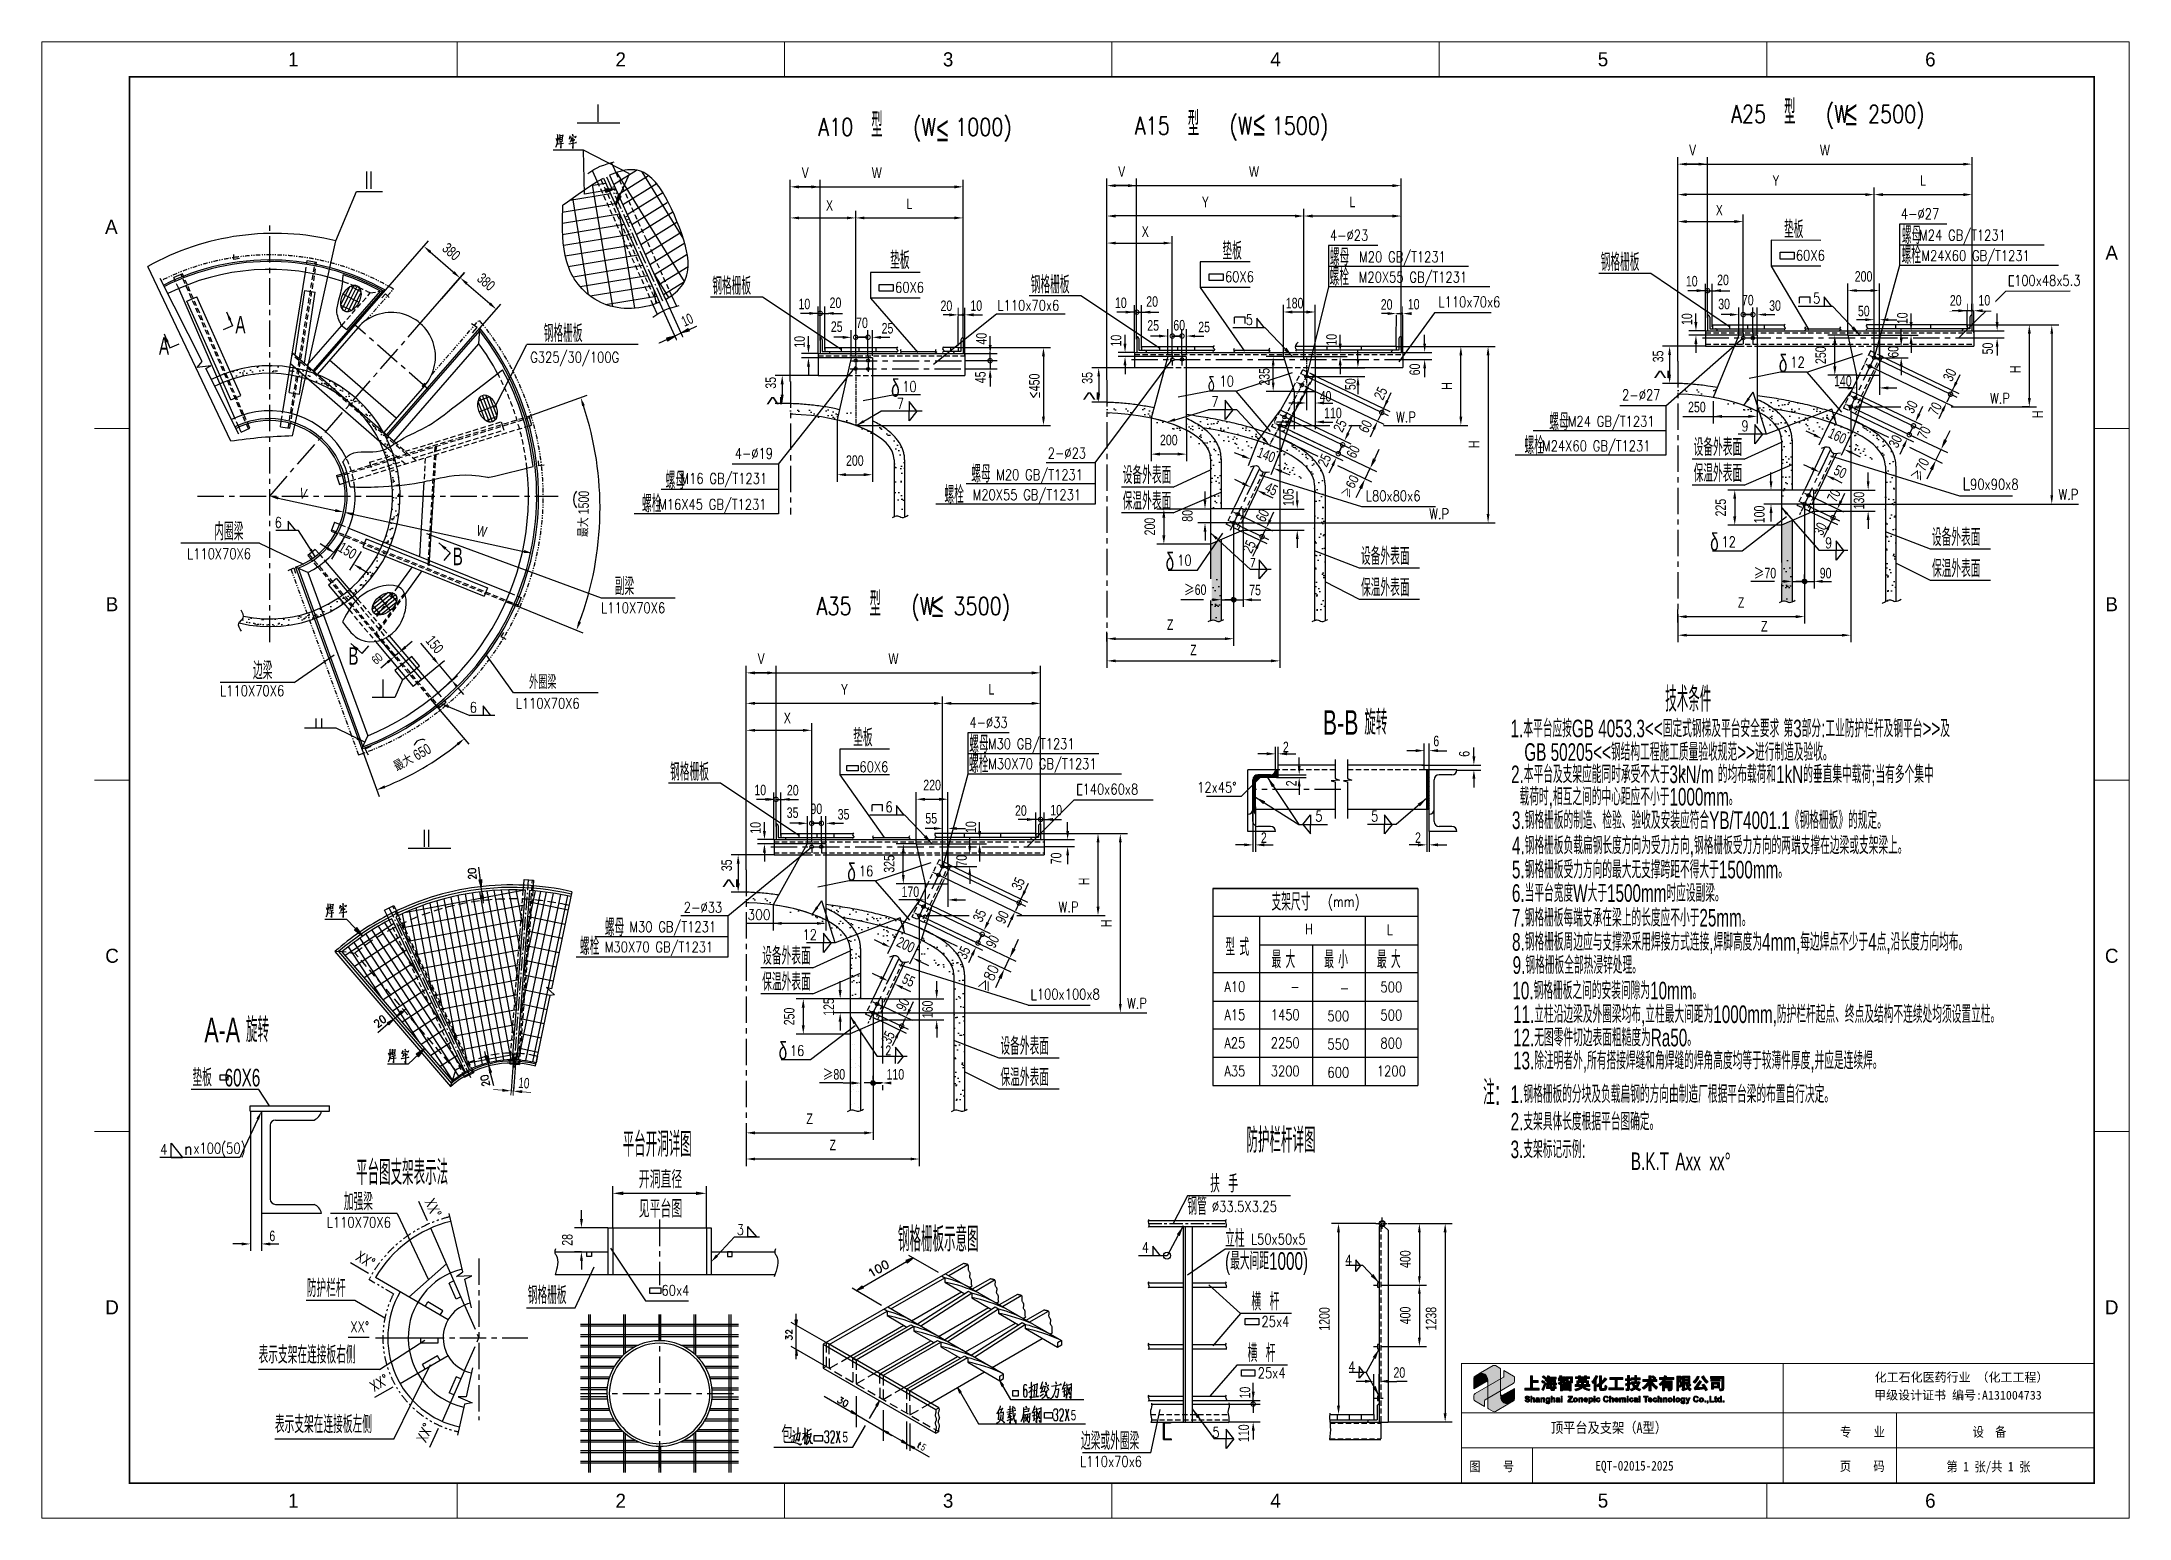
# Model space of a CAD drawing. Extents: x 148 to 221443, y -36682 to 6758.
# Drawn here: x 94429 to 106309, y -23173 to -14773 of the extents above; entities that cross this region are included whole.
import ezdxf
from ezdxf.enums import TextEntityAlignment as Align

# ---------------------------------------------------------------- set-up
doc = ezdxf.new("R2010")
doc.units = 0
doc.header["$LTSCALE"] = 10
doc.header["$MEASUREMENT"] = 0
for name, pattern in [('CENTERX2', [4, 2.5, -0.5, 0.5, -0.5]), ('HIDDENX2', [0.75, 0.5, -0.25]), ('PHANTOMS8', [6.1, 2.5, -0.8, 0.6, -0.8, 0.6, -0.8])]:
    doc.linetypes.add(name, pattern=pattern)
for name, color, linetype in [('1', 1, 'Continuous'), ('2', 4, 'Continuous'), ('CENTER', 1, 'CENTERX2'), ('HIDDEN', 7, 'HIDDENX2'), ('RED', 7, 'Continuous'), ('TEXT', 7, 'Continuous'), ('WHITE', 7, 'Continuous'), ('图层 1', 7, 'Continuous')]:
    doc.layers.add(name, color=color, linetype=linetype)
doc.layers.add('2（细实线）', color=3, linetype='Continuous', lineweight=20)
doc.layers.add('图框层', color=7, linetype='Continuous', lineweight=15)
doc.styles.add('BIG', font='bsfb.shx', dxfattribs={"width": 0.7, "bigfont": 'bsf.shx'})
doc.styles.add('DHZ', font='ascii.shx', dxfattribs={"width": 0.65, "height": 5, "bigfont": 'lytxt.shx'})
doc.styles.add('HZ', font='ROMS.SHX', dxfattribs={"width": 0.75, "bigfont": 'GBCBIG.SHX'})
doc.styles.get("Standard").update_dxf_attribs({"font": 'wison_e.shx', "width": 0.75, "bigfont": 'wison_c.shx'})
doc.styles.add('tkhz2', font='')
doc.styles.add('XW', font='ROMANS.shx', dxfattribs={"width": 0.85})
doc.styles.add('ZYEQ', font='bsfb.shx', dxfattribs={"width": 0.7, "bigfont": 'bsf.shx'})
doc.styles.add('公司名', font='simhei.ttf')
doc.styles.get('tkhz2').set_extended_font_data('SimSun')
doc.dimstyles.new('DIM1', dxfattribs={"dimscale": 20, "dimtxt": 3, "dimasz": 2.5, "dimexe": 2, "dimexo": 0, "dimgap": 1, "dimtad": 0, "dimdec": 0, "dimzin": 0, "dimdsep": 46, "dimtxsty": 'Standard', "dimcen": 2, "dimclrd": 3, "dimclre": 3, "dimclrt": 3, "dimadec": 0, "dimazin": 0, "dimtfac": 0.666667, "dimtdec": 0, "dimtofl": 0, "dimtmove": 2, "dimatfit": 1, "dimfxl": 2, "dimtvp": 1.333333, "dimtolj": 1, "dimtzin": 0, "dimarcsym": 0})
doc.dimstyles.new('S-1', dxfattribs={"dimtxt": 3, "dimasz": 2.5, "dimexe": 1.25, "dimexo": 0, "dimgap": 1, "dimtad": 1, "dimdec": 0, "dimdsep": 46, "dimtxsty": 'BIG', "dimcen": 0, "dimclrd": 3, "dimclre": 3, "dimclrt": 3, "dimadec": 0, "dimazin": 2, "dimtfac": 1, "dimtdec": 0, "dimtmove": 2, "dimatfit": 3, "dimfxl": 1.25, "dimarcsym": 1})
pattern_1 = [(322.5, (96936.16, -12137.18), (-1.8142, -55.49252), [0, -43.776, 0, -48.96, 0, -46.8]), (352.5, (96936.16, -12137.18), (50.9696, -81.2778), [0, -23.616, 0, -39.456, 0, -15.12]), (32.5, (96900.736, -12137.18), (89.6873, -0.16298), [0, -14.4, 0, -51.84, 0, -67.68]), (42.5, (96900.74, -12137.18), (86.5764, -25.2771), [0, -7.2, 0, -33.984, 0, -38.88])]
pattern_2 = [(37.5, (98679.47, -20784.32), (-2.5197, 77.07295), [0, -60.8, 0, -68, 0, -65]), (7.5, (98679.47, -20784.32), (70.791, 112.8858), [0, -32.8, 0, -54.8, 0, -21]), (327.5, (98630.27, -20784.32), (124.5657, 0.2264), [0, -20, 0, -72, 0, -94]), (317.5, (98630.27, -20784.32), (120.245, 35.107), [0, -10, 0, -47.2, 0, -54])]
pattern_3 = [(37.5, (101928.496, -20676.88), (-2.5197, 77.07295), [0, -60.8, 0, -68, 0, -65]), (7.5, (101928.5, -20676.88), (70.791, 112.8858), [0, -32.8, 0, -54.8, 0, -21]), (327.5, (101879.296, -20676.88), (124.5657, 0.2264), [0, -20, 0, -72, 0, -94]), (317.5, (101879.3, -20676.88), (120.245, 35.107), [0, -10, 0, -47.2, 0, -54])]
pattern_4 = [(37.5, (96627.384, -23571.28), (-2.5197, 77.07295), [0, -60.8, 0, -68, 0, -65]), (7.5, (96627.38, -23571.28), (70.791, 112.8858), [0, -32.8, 0, -54.8, 0, -21]), (327.5, (96578.184, -23571.28), (124.5657, 0.2264), [0, -20, 0, -72, 0, -94]), (317.5, (96578.18, -23571.28), (120.245, 35.107), [0, -10, 0, -47.2, 0, -54])]
pattern_5 = [(37.5, (93362.533, -32851.99), (-2.51973, 77.07295), [0, -60.8, 0, -68, 0, -65]), (7.5, (93362.53, -32851.99), (70.7911, 112.88584), [0, -32.8, 0, -54.8, 0, -21]), (327.5, (93313.33, -32851.99), (124.56567, 0.22636), [0, -20, 0, -72, 0, -94]), (317.5, (93313.33, -32851.99), (120.2451, 35.107), [0, -10, 0, -47.2, 0, -54])]
pattern_6 = [(45, (98569.00581, -11184.18372), (-0.0883883476, 0.0883883476), [])]

msp = doc.modelspace()

# ---------------------------------------------------------------- texts
at = {"color": 3, "linetype": 'Continuous', "style": 'XW', "width": 0.8}
for s, height, p in [('5', 60, (104551.3394, -16231.6181)), ('5', 60, (101322.5294, -16353.6822)), ('7', 60, (99336.3179, -16830.9255)), ('7', 60, (101126.4114, -16820.0154)), ('9', 60, (104142.2806, -16958.2574)), ('6', 60, (95795.1723, -17507.4577)), ('9', 60, (104618.4157, -17623.1127)), ('7', 50, (101338.0489, -17737.3481)), ('6', 60, (96905.0126, -18559.6284)), ('12x45%%D', 60, (101228.403, -19014.3203)), ('6', 60, (99271.6732, -19125.8489)), ('5', 60, (101717.463, -19178.3181)), ('5', 60, (102034.6789, -19178.3181)), ('(mm)', 60, (101929.2711, -19664.5403)), ('12', 60, (98841.1686, -19852.653)), ('L', 60, (102118.7085, -19823.8897)), ('A10', 60, (101278.4318, -20148.212)), ('A15', 60, (101278.4318, -20308.212)), ('12', 50, (99263.3764, -20510.814)), ('A25', 60, (101278.4318, -20468.212)), ('A35', 60, (101278.4318, -20628.212)), ('3200', 60, (101587.9088, -20628.212)), ('600', 60, (101869.2513, -20635.7111)), ('1200', 60, (102191.8577, -20628.2125)), ('4', 60, (100729.9695, -21632.3611)), ('4', 60, (101886.0443, -21703.9324)), ('4', 60, (101905.0646, -22311.7669)), ('5', 60, (101132.3273, -22684.0354))]:
    msp.add_text(s, height=height, dxfattribs=at).set_placement(p, align=Align.MIDDLE_RIGHT)
at = {"color": 3, "linetype": 'Continuous'}
for s, height, style, width, p in [('G325/30/100G', 60, 'XW', 0.8, (97208.8925, -16597.6114)), ('12', 60, 'XW', 0.8, (104380.1141, -16625.9106)), ('10', 60, 'XW', 0.8, (99325.8954, -16764.3984)), ('10', 60, 'XW', 0.8, (101131.0864, -16733.3465)), ('2-%%c27', 60, 'XW', 0.8, (103422.6795, -16811.9751)), ('W.P', 60, 'XW', 0.8, (105516.9372, -16831.2583)), ('W.P', 60, 'XW', 0.8, (102136.6361, -16938.6943)), ('W.P', 60, 'XW', 0.8, (105906.4685, -17378.6614)), ('W.P', 60, 'XW', 0.8, (102324.9422, -17488.1845)), ('10', 60, 'XW', 0.8, (100890.7138, -17752.6319)), ('12', 60, 'XW', 0.8, (103987.6369, -17647.9352)), ('L110X70X6', 60, 'XW', 0.8, (97612.4307, -18022.9573)), ('L110X70X6', 60, 'XW', 0.8, (97126.1059, -18566.8522)), ('2.本平台及支架应能同时承受不大于3kN/m 的均布载荷和1kN的垂直集中载荷;当有多个集中', 100, 'HZ', 0.65, (102790.9367, -18990.3218)), ('  载荷时,相互之间的中心距应不小于1000mm。', 100, 'HZ', 0.65, (102790.9367, -19118.1157)), ('W.P', 60, 'XW', 0.8, (100215.8253, -19725.6539)), ('100x100x8', 60, 'XW', 0.8, (100092.2116, -20221.05)), ('W.P', 60, 'XW', 0.8, (100605.3566, -20273.057)), ('16', 60, 'XW', 0.8, (98686.5249, -20542.3308)), ('x100(50)', 60, 'XW', 0.8, (95291.3291, -21097.7627)), ('4', 60, 'XW', 0.8, (95102.9835, -21104.2147)), ('n', 70, 'XW', 0.8, (95240.1361, -21105.9646)), ('%%C33.5X3.25', 60, 'XW', 0.8, (101088.157, -21429.5976)), ('L110X70X6', 60, 'XW', 0.8, (96051.4578, -21519.1855)), ('25x4', 60, 'XW', 0.8, (101370.7457, -22083.3286)), ('25x4', 60, 'XW', 0.8, (101348.8981, -22375.9201)), ('L110x70x6', 60, 'XW', 0.8, (100338.5687, -22879.8674))]:
    msp.add_text(s, height=height, dxfattribs=dict(at, style=style, width=width)).set_placement(p)
at = {"color": 3}
for s, height, style, width, p in [('技术条件', 139.99999, 'HZ', 0.65, (103668.2998, -18583.6536)), ('注:', 139.99999, 'HZ', 0.65, (102631.7132, -20821.1064)), ('   3', 59.25333, 'XW', 0.8, (98278.2616, -21560.9265)), ('60x4', 60, 'XW', 0.8, (97955.9489, -21906.0618))]:
    msp.add_text(s, height=height, dxfattribs=dict(at, style=style, width=width)).set_placement(p)
at = {"color": 3, "linetype": 'Continuous', "style": 'XW', "width": 0.8}
for rotation, p in [(293.78667017, (96607.4334, -21369.6851)), (329.78667017, (96209.8662, -21700.2356)), (359.78667017, (96185.0603, -22114.0427)), (29.78667017, (96318.4098, -22454.9379)), (65.78667017, (96614.0266, -22747.9534))]:
    msp.add_text('XX%%d', height=60, rotation=rotation, dxfattribs=at).set_placement(p)
at = {"color": 3, "linetype": 'Continuous', "insert": (103848.1843, -16851.2885), "char_height": 60, "attachment_point": 5}
msp.add_mtext('\\A1;250', dxfattribs=at)
at = {"color": 3, "insert": (105119.9007, -17205.8402), "char_height": 60, "attachment_point": 5, "rotation": 64.4152}
msp.add_mtext('{\\fSimSun|b0|i0|c134|p54;≥}70', dxfattribs=at)
at = {"color": 3, "linetype": 'Continuous', "insert": (96337.3118, -18282.475), "char_height": 50, "attachment_point": 5, "rotation": 40.48968935}
msp.add_mtext('\\A1;60', dxfattribs=at)
at = {"color": 3, "linetype": 'Continuous', "attachment_point": 5}
for s, insert, char_height, style in [('\\A1;300', (98510.7031, -19738.9266), 60, 'XW'), ('开洞直径\\P见平台图', (97950.3046, -21328.8477), 100, 'DHZ')]:
    msp.add_mtext(s, dxfattribs=dict(at, insert=insert, char_height=char_height, style=style))
at = {"color": 3, "insert": (99818.6777, -20100.474), "char_height": 60, "attachment_point": 5, "rotation": 64.4152, "style": 'XW'}
msp.add_mtext('{\\fSimSun|b0|i0|c134|p54;≥}80', dxfattribs=at)
at = {"layer": '2', "color": 3, "linetype": 'Continuous'}
for s, height, style, width, p in [('I', 100, 'HZ', 0.65, (97582.7998, -15228.9967)), ('型', 140, 'HZ', 0.65, (99148.9965, -15316.1373)), ('型', 140, 'HZ', 0.65, (100950.4046, -15308.9385)), ('≤', 140, 'HZ', 0.65, (101323.7902, -15306.7104)), ('型', 140, 'HZ', 0.65, (104343.9583, -15242.6966)), ('≤', 140, 'HZ', 0.65, (104692.8646, -15248.5293)), ('≤', 140, 'HZ', 0.65, (99522.2532, -15338.9141)), ('II', 100, 'HZ', 0.65, (96266.608, -15609.849)), ('垫板', 100, 'HZ', 0.65, (104344.1266, -15890.1437)), ('4-%%c27', 60, 'XW', 0.8, (105009.1725, -15781.4032)), ('垫板', 100, 'HZ', 0.65, (101148.0047, -16012.3726)), ('4-%%C23', 60, 'XW', 0.8, (101760.1447, -15903.6321)), ('螺母', 100, 'HZ', 0.65, (105014.4555, -15923.134)), ('M24 GB/T1231', 60, 'XW', 0.8, (105112.9308, -15903.3697)), ('垫板', 100, 'HZ', 0.65, (99257.458, -16066.3831)), ('螺母', 100, 'HZ', 0.65, (101759.453, -16047.7389)), ('M20 GB/T1231', 60, 'XW', 0.8, (101925.9474, -16026.8566)), ('钢格栅板', 100, 'HZ', 0.65, (103300.5013, -16076.4356)), ('60X6', 60, 'XW', 0.8, (104411.6519, -16017.4784)), ('螺栓', 100, 'HZ', 0.65, (105013.0365, -16035.7871)), ('M24X60 GB/T1231', 60, 'XW', 0.8, (105125.7475, -16019.9637)), ('钢格栅板', 100, 'HZ', 0.65, (98244.7683, -16211.8633)), ('60X6', 60, 'XW', 0.8, (99285.2054, -16200.1292)), ('钢格栅板', 100, 'HZ', 0.65, (100057.1497, -16204.6645)), ('60X6', 60, 'XW', 0.8, (101162.6242, -16139.7072)), ('螺栓', 100, 'HZ', 0.65, (101758.034, -16160.392)), ('M20X55 GB/T1231', 60, 'XW', 0.8, (101923.8161, -16142.3326)), ('100x48x5.3', 60, 'XW', 0.8, (105653.1768, -16160.6329)), ('L110x70x6', 60, 'XW', 0.8, (99868.072, -16301.9857)), ('L110x70x6', 60, 'XW', 0.8, (102378.0748, -16282.8618)), ('A', 100, 'HZ', 0.65, (95530.8008, -16431.9989)), ('钢格栅板', 100, 'HZ', 0.65, (97285.4753, -16481.6252)), ('A', 100, 'HZ', 0.65, (95095.6473, -16553.7284)), ('δ', 100, 'HZ', 0.65, (104314.5553, -16651.9985)), ('δ', 100, 'HZ', 0.65, (99262.7277, -16792.0417)), ('δ', 80, 'HZ', 0.65, (101065.5276, -16759.4344)), ('螺母', 100, 'HZ', 0.65, (103008.5956, -16985.5459)), ('M24 GB/T1231', 60, 'XW', 0.8, (103113.8889, -16961.9797)), ('4-%%C19', 60, 'XW', 0.8, (98372.2436, -17144.7664)), ('2-%%C23', 60, 'XW', 0.8, (100153.9363, -17142.8305)), ('螺栓', 100, 'HZ', 0.65, (102866.9854, -17119.1702)), ('M24X60 GB/T1231', 60, 'XW', 0.8, (102967.0079, -17101.9465)), ('设备外表面', 100, 'HZ', 0.65, (103829.8848, -17129.3959)), ('螺母', 100, 'HZ', 0.65, (97979.5852, -17317.6385)), ('M16 GB/T1231', 60, 'XW', 0.8, (98063.568, -17287.2806)), ('螺母', 100, 'HZ', 0.65, (99718.967, -17280.7717)), ('M20 GB/T1231', 60, 'XW', 0.8, (99860.7824, -17266.0211)), ('设备外表面', 100, 'HZ', 0.65, (100580.857, -17288.0124)), ('保温外表面', 100, 'HZ', 0.65, (103829.8848, -17277.1706)), ('螺栓', 100, 'HZ', 0.65, (97845.0835, -17450.8436)), ('螺栓', 100, 'HZ', 0.65, (99565.9723, -17399.2595)), ('M20X55 GB/T1231', 60, 'XW', 0.8, (99726.508, -17379.8652)), ('保温外表面', 100, 'HZ', 0.65, (100580.857, -17435.7871)), ('L80x80x6', 60, 'XW', 0.8, (101964.4784, -17386.3009)), ('90x90x8', 60, 'XW', 0.8, (105403.0715, -17320.2302)), ('M16X45 GB/T1231', 60, 'XW', 0.8, (97936.7096, -17434.7378)), ('内圈梁', 100, 'HZ', 0.65, (95410.8912, -17608.9031)), ('δ', 100, 'HZ', 0.65, (103923.8992, -17668.1065)), ('设备外表面', 100, 'HZ', 0.65, (105185.8295, -17642.1579)), ('L110X70X6', 60, 'XW', 0.8, (95255.5609, -17715.655)), ('B', 100, 'HZ', 0.65, (96767.2585, -17750.6208)), ('设备外表面', 100, 'HZ', 0.65, (101936.8017, -17749.5938)), ('副梁', 100, 'HZ', 0.65, (97690.0332, -17920.6775)), ('保温外表面', 100, 'HZ', 0.65, (101936.8017, -17927.6221)), ('保温外表面', 100, 'HZ', 0.65, (105185.8295, -17820.1862)), ('型', 140, 'HZ', 0.65, (99139.4848, -18041.6474)), ('≤', 140, 'HZ', 0.65, (99492.6792, -18045.6716)), ('边梁', 100, 'HZ', 0.65, (95631.2244, -18400.1367)), ('B', 100, 'HZ', 0.65, (96173.3479, -18317.188)), ('I', 100, 'HZ', 0.65, (96358.9481, -18500.4341)), ('外圈梁', 80, 'HZ', 0.65, (97202.1764, -18455.6634)), ('L110X70X6', 60, 'XW', 0.8, (95444.5006, -18494.8389)), ('4-%%c33', 60, 'XW', 0.8, (99708.0605, -18675.7988)), ('B-B 旋转', 140, 'HZ', 0.65, (101719.0967, -18715.5163)), ('1.本平台应按GB 4053.3<<固定式钢梯及平台安全要求 第3部分:工业防护栏杆及钢平台>>及', 100, 'HZ', 0.65, (102788.1925, -18729.5743)), ('垫板', 100, 'HZ', 0.65, (99046.9963, -18781.6984)), ('螺母', 100, 'HZ', 0.65, (99707.3688, -18819.9056)), ('M30 GB/T1231', 60, 'XW', 0.8, (99813.3998, -18797.2347)), ('GB 50205<<钢结构工程施工质量验收规范>>进行制造及验收。', 100, 'HZ', 0.65, (102866.2883, -18863.6169)), ('钢格栅板', 100, 'HZ', 0.65, (98005.0655, -18976.8312)), ('60X6', 60, 'XW', 0.8, (99082.4588, -18927.8613)), ('螺栓', 100, 'HZ', 0.65, (99705.9498, -18932.5587)), ('M30X70 GB/T1231', 60, 'XW', 0.8, (99815.1587, -18910.9219)), ('140x60x8', 60, 'XW', 0.8, (100352.0648, -19055.0285)), ('3.钢格栅板的制造、检验、验收及安装应符合YB/T4001.1《钢格栅板》的规定。', 100, 'HZ', 0.65, (102795.8084, -19251.5408)), ('II', 100, 'HZ', 0.65, (96594.3298, -19354.7302)), ('4.钢格栅板负载扁钢长度方向为受力方向,钢格栅板受力方向的两端支撑在边梁或支架梁上。', 100, 'HZ', 0.65, (102795.8084, -19394.8835)), ('δ', 100, 'HZ', 0.65, (99013.4434, -19546.3941)), ('16', 60, 'XW', 0.8, (99079.0022, -19520.3062)), ('5.钢格栅板受力方向的最大无支撑跨距不得大于1500mm。', 100, 'HZ', 0.65, (102795.6345, -19532.3573)), ('6.当平台宽度W大于1500mm时应设副梁。', 100, 'HZ', 0.65, (102795.6198, -19665.9862)), ('2-%%c33', 60, 'XW', 0.8, (98082.9404, -19726.9724)), ('支架尺寸', 100, 'HZ', 0.65, (101427.6648, -19715.9594)), ('7.钢格栅板每端支承在梁上的长度应不小于25mm。', 100, 'HZ', 0.65, (102795.6198, -19806.26)), ('螺母', 100, 'HZ', 0.65, (97633.566, -19861.3696)), ('M30 GB/T1231', 60, 'XW', 0.8, (97772.8273, -19837.8768)), ('8.钢格栅板周边应与支撑梁采用焊接方式连接,焊脚高度为4mm,每边焊点不少于4点,沿长度方向均布。', 100, 'HZ', 0.65, (102796.4005, -19943.909)), ('螺栓', 100, 'HZ', 0.65, (97491.5727, -19968.8771)), ('M30X70 GB/T1231', 60, 'XW', 0.8, (97633.2388, -19952.9663)), ('设备外表面', 100, 'HZ', 0.65, (98528.7728, -20023.7916)), ('最 大', 100, 'HZ', 0.65, (101427.6648, -20044.0304)), ('最 小', 100, 'HZ', 0.65, (101727.6648, -20044.0304)), ('最 大', 100, 'HZ', 0.65, (102027.6648, -20044.0304)), ('保温外表面', 100, 'HZ', 0.65, (98528.7728, -20171.5662)), ('9.钢格栅板全部热浸锌处理。', 100, 'HZ', 0.65, (102799.7682, -20075.8342)), ('10.钢格栅板之间的安装间隙为10mm。', 100, 'HZ', 0.65, (102798.0812, -20220.4915)), ('A-A 旋转', 140, 'HZ', 0.65, (95354.5192, -20464.6842)), ('11.立柱沿边梁及外圈梁均布,立柱最大间距为1000mm,防护栏杆起点、终点及结构不连续处均须设置立柱。', 100, 'HZ', 0.65, (102801.9754, -20355.3767)), ('设备外表面', 100, 'HZ', 0.65, (99884.7175, -20536.5535)), ('12.无图零件切边表面粗糙度为Ra50。', 100, 'HZ', 0.65, (102802.0367, -20488.2049)), ('δ', 100, 'HZ', 0.65, (98622.7872, -20562.5021)), ('13.除注明者外,所有搭接焊缝和角焊缝的焊角高度均等于较薄件厚度,并应是连续焊。', 100, 'HZ', 0.65, (102802.0367, -20618.8019)), ('垫板   60X6', 100, 'HZ', 0.65, (95286.6798, -20715.9192)), ('保温外表面', 100, 'HZ', 0.65, (99884.7175, -20714.5818)), ('1.钢格栅板的分块及负载扁钢的方向由制造厂根据平台梁的布置自行决定。', 100, 'HZ', 0.65, (102788.416, -20810.1564)), ('2.支架具体长度根据平台图确定。', 100, 'HZ', 0.65, (102788.4896, -20966.3314)), ('防护栏杆详图', 140, 'HZ', 0.65, (101284.724, -21092.719)), ('3.支架标记示例:', 100, 'HZ', 0.65, (102788.0323, -21124.1051)), ('平台图支架表示法', 140, 'HZ', 0.65, (96217.6904, -21276.4206)), ('B.K.T', 100, 'HZ', 0.65, (103472.4017, -21191.6783)), ('Axx  xx%%d', 100, 'HZ', 0.65, (103726.0534, -21193.0293)), ('扶  手', 100, 'HZ', 0.65, (101077.9119, -21319.4565)), ('加强梁', 100, 'HZ', 0.65, (96148.0658, -21421.3776)), ('钢管', 100, 'HZ', 0.65, (100948.4453, -21447.2032)), ('钢格栅板示意图', 140, 'HZ', 0.65, (99301.7076, -21655.3826)), ('立柱', 100, 'HZ', 0.65, (101163.5949, -21631.6619)), ('L50x50x5', 60, 'XW', 0.8, (101310.4395, -21614.5258)), ('(最大间距1000)', 100, 'HZ', 0.65, (101163.3648, -21759.1782)), ('防护栏杆', 100, 'HZ', 0.65, (95937.3494, -21913.8597)), ('钢格栅板', 100, 'HZ', 0.65, (97194.8028, -21953.8548)), ('横  杆', 100, 'HZ', 0.65, (101313.087, -21990.5701)), ('表示支架在连接板右侧', 100, 'HZ', 0.65, (95662.7203, -22292.7114)), ('横  杆', 100, 'HZ', 0.65, (101291.2393, -22283.1617)), ('表示支架在连接板左侧', 100, 'HZ', 0.65, (95755.6055, -22688.4034)), ('边梁或外圈梁', 100, 'HZ', 0.65, (100343.3929, -22783.0389))]:
    msp.add_text(s, height=height, dxfattribs=dict(at, style=style, width=width)).set_placement(p)
for s, height, style, width, p in [('(W  1000)', 100, 'XW', 0.8, (99949.5883, -15257.7217)), ('A15', 100, 'XW', 0.8, (100848.5556, -15250.5229)), ('(W  1500)', 100, 'XW', 0.8, (101750.9965, -15250.5229)), ('A25', 100, 'XW', 0.8, (104242.1092, -15184.2811)), ('(W  2500)', 100, 'XW', 0.8, (105144.5501, -15184.2811)), ('A10', 100, 'XW', 0.8, (99047.1475, -15257.7217)), ('A35', 100, 'XW', 0.8, (99037.6358, -17983.2319)), ('(W  3500)', 100, 'XW', 0.8, (99940.0767, -17983.2319)), ('H', 60, 'XW', 0.8, (101662.933, -19820.1404)), ('型 式', 100, 'HZ', 0.65, (101300.0045, -19923.2491)), ('-', 60, 'XW', 0.8, (101587.9088, -20148.212)), ('-', 60, 'XW', 0.8, (101869.2513, -20155.7111)), ('500', 60, 'XW', 0.8, (102171.226, -20150.0871)), ('1450', 60, 'XW', 0.8, (101587.9088, -20308.212)), ('500', 60, 'XW', 0.8, (101869.2513, -20315.7111)), ('500', 60, 'XW', 0.8, (102171.226, -20310.0871)), ('2250', 60, 'XW', 0.8, (101587.9088, -20468.212)), ('550', 60, 'XW', 0.8, (101869.2513, -20475.7111)), ('800', 60, 'XW', 0.8, (102171.226, -20470.0871))]:
    msp.add_text(s, height=height, dxfattribs=dict(at, style=style, width=width)).set_placement(p, align=Align.MIDDLE_RIGHT)
at = {"layer": '2', "color": 3, "linetype": 'Continuous', "style": 'HZ', "width": 0.65}
for p in [(103691.3396, -16689.2657), (98640.9037, -16838.9316), (100442.3119, -16811.3298), (98390.6186, -19583.6613)]:
    msp.add_text('≥', height=100, rotation=90, dxfattribs=at).set_placement(p)
msp.add_text('平台开洞详图', height=140, dxfattribs=at).set_placement((97931.2742, -21038.8807), align=Align.MIDDLE)
at = {"layer": '2', "color": 3, "linetype": 'Continuous', "insert": (99747.3481, -16274.2827), "char_height": 60, "attachment_point": 5}
msp.add_mtext('\\A1;10', dxfattribs=at)
at = {"layer": '2', "color": 3, "linetype": 'Continuous', "insert": (101874.8564, -17302.1262), "char_height": 50, "attachment_point": 5, "rotation": 64.4152, "style": 'XW'}
msp.add_mtext('{\\fSimSun|b0|i0|c134|p54;≥}60', dxfattribs=at)
at = {"layer": '2', "color": 3, "linetype": 'Continuous', "insert": (96664.9359, -18202.1818), "char_height": 60, "attachment_point": 5, "rotation": 309.63129018}
msp.add_mtext('\\A1;150', dxfattribs=at)
at = {"layer": 'TEXT', "color": 3, "linetype": 'Continuous', "style": 'XW', "width": 0.8}
msp.add_text('2', height=30, dxfattribs=at).set_placement((103763.1464, -18938.9093))
at = {"layer": '图框层', "ltscale": 10, "style": '公司名'}
for s, p in [('化工石化医药行业 （化工工程）', (104860.1282, -22396.0694)), ('甲级设计证书 编号:A131004733', (104857.0827, -22497.5463))]:
    msp.add_text(s, height=50, dxfattribs=at).set_placement(p)
at = {"layer": '图框层', "style": 'tkhz2', "width": 0.85}
for s, p in [('专    业', (104790.7042, -22709.0799)), ('设  备', (105513.4096, -22709.0799)), ('图    号', (102680.4646, -22904.9298)), ('EQT-02015-2025', (103493.272, -22901.2536)), ('页    码', (104789.2651, -22903.5967)), ('第 1 张/共 1 张', (105507.5298, -22906.5385))]:
    msp.add_text(s, height=55, dxfattribs=at).set_placement(p, align=Align.CENTER)
msp.add_attdef('顶平台及支架（A型）', text='', height=60, dxfattribs=at).set_placement((103347.9532, -22687.3751), align=Align.CENTER)

# ---------------------------------------------------------------- blocks, each defined once
blk = doc.blocks.new('*D1216')
at = {"color": 3, "lineweight": -2}
blk.add_line((95775, -17369), (96100, -17439), dxfattribs=at)
at = {"color": 3}
for points in [[(95777, -17361), (95773, -17377), (95726, -17358)], [(96098, -17447), (96101, -17431), (96148, -17449)]]:
    blk.add_solid(points, dxfattribs=at)
at = {"layer": 'Defpoints', "color": 0}
for p in [(95726, -17358), (96148, -17449), (96149, -17449)]:
    blk.add_point(p, dxfattribs=at)
at = {"color": 3, "insert": (95917, -17343), "char_height": 60, "attachment_point": 5, "rotation": 347.828}
blk.add_mtext('\\A1;V', dxfattribs=at)
blk = doc.blocks.new('*D1217')
at = {"color": 3, "lineweight": -2}
blk.add_line((96197, -17460), (97173, -17672), dxfattribs=at)
at = {"color": 3}
for points in [[(96199, -17452), (96195, -17468), (96148, -17449)], [(97171, -17681), (97175, -17664), (97222, -17683)]]:
    blk.add_solid(points, dxfattribs=at)
at = {"layer": 'Defpoints', "color": 0}
for p in [(96148, -17449), (97222, -17683), (97222, -17683)]:
    blk.add_point(p, dxfattribs=at)
at = {"color": 3, "insert": (96933, -17557), "char_height": 60, "attachment_point": 5, "rotation": 347.7258}
blk.add_mtext('\\A1;W', dxfattribs=at)
blk = doc.blocks.new('*D1218')
at = {"color": 3, "lineweight": -2}
for p, q in [((100491, -16697), (100491, -15551)), ((102165, -16528), (102165, -15551)), ((100541, -15591), (102115, -15591))]:
    blk.add_line(p, q, dxfattribs=at)
at = {"color": 3}
for points in [[(100541, -15583), (100541, -15600), (100491, -15591)], [(102115, -15600), (102115, -15583), (102165, -15591)]]:
    blk.add_solid(points, dxfattribs=at)
at = {"layer": 'Defpoints', "color": 0}
for p in [(102165, -15591), (102165, -16528), (100491, -16697)]:
    blk.add_point(p, dxfattribs=at)
at = {"color": 3, "insert": (101328, -15511), "char_height": 60, "attachment_point": 5}
blk.add_mtext('\\A1;W', dxfattribs=at)
blk = doc.blocks.new('*D1219')
at = {"color": 3, "lineweight": -2}
for p, q in [((100594, -16490), (100594, -16440)), ((100648, -16540), (100554, -16540)), ((100838, -16564), (100554, -16564)), ((100594, -16614), (100594, -16664))]:
    blk.add_line(p, q, dxfattribs=at)
at = {"color": 3}
for points in [[(100585, -16490), (100602, -16490), (100594, -16540)], [(100602, -16614), (100585, -16614), (100594, -16564)]]:
    blk.add_solid(points, dxfattribs=at)
at = {"layer": 'Defpoints', "color": 0}
for p in [(100594, -16540), (100648, -16540), (100838, -16564)]:
    blk.add_point(p, dxfattribs=at)
at = {"color": 3, "insert": (100543, -16473), "char_height": 60, "attachment_point": 5, "rotation": 90}
blk.add_mtext('\\A1;10', dxfattribs=at)
blk = doc.blocks.new('*D1220')
at = {"color": 3, "lineweight": -2}
for p, q in [((101475, -16956), (101475, -18335)), ((100491, -18184), (100491, -18335)), ((100541, -18295), (101425, -18295))]:
    blk.add_line(p, q, dxfattribs=at)
at = {"color": 3}
for points in [[(100541, -18287), (100541, -18303), (100491, -18295)], [(101425, -18303), (101425, -18287), (101475, -18295)]]:
    blk.add_solid(points, dxfattribs=at)
at = {"layer": 'Defpoints', "color": 0}
for p in [(101475, -16956), (100491, -18184), (101475, -18295)]:
    blk.add_point(p, dxfattribs=at)
at = {"color": 3, "insert": (100983, -18233), "char_height": 60, "attachment_point": 5}
blk.add_mtext('\\A1;Z', dxfattribs=at)
blk = doc.blocks.new('*D1221')
at = {"color": 3, "lineweight": -2}
for p, q in [((101212, -17510), (101212, -18209)), ((100491, -18184), (100491, -18129)), ((100541, -18169), (101162, -18169))]:
    blk.add_line(p, q, dxfattribs=at)
at = {"color": 3}
for points in [[(100541, -18161), (100541, -18177), (100491, -18169)], [(101162, -18177), (101162, -18161), (101212, -18169)]]:
    blk.add_solid(points, dxfattribs=at)
at = {"layer": 'Defpoints', "color": 0}
for p in [(101212, -17510), (101212, -18169), (100491, -18184)]:
    blk.add_point(p, dxfattribs=at)
at = {"color": 3, "insert": (100851, -18089), "char_height": 60, "attachment_point": 5}
blk.add_mtext('\\A1;Z', dxfattribs=at)
blk = doc.blocks.new('*D1222')
at = {"color": 3, "lineweight": -2}
for p, q in [((100491, -16605), (100491, -15724)), ((101561, -15764), (100541, -15764)), ((101611, -16580), (101611, -15724))]:
    blk.add_line(p, q, dxfattribs=at)
at = {"color": 3}
for points in [[(100541, -15756), (100541, -15773), (100491, -15764)], [(101561, -15773), (101561, -15756), (101611, -15764)]]:
    blk.add_solid(points, dxfattribs=at)
at = {"layer": 'Defpoints', "color": 0}
for p in [(100491, -15764), (100491, -16605), (101611, -16580)]:
    blk.add_point(p, dxfattribs=at)
at = {"color": 3, "insert": (101051, -15684), "char_height": 60, "attachment_point": 5}
blk.add_mtext('\\A1;Y', dxfattribs=at)
blk = doc.blocks.new('*D1223')
at = {"color": 3, "lineweight": -2}
for p, q in [((100491, -16605), (100491, -15878)), ((100541, -15918), (100813, -15918)), ((100863, -16552), (100863, -15878))]:
    blk.add_line(p, q, dxfattribs=at)
at = {"color": 3}
for points in [[(100541, -15910), (100541, -15926), (100491, -15918)], [(100813, -15926), (100813, -15910), (100863, -15918)]]:
    blk.add_solid(points, dxfattribs=at)
at = {"layer": 'Defpoints', "color": 0}
for p in [(100863, -15918), (100491, -16605), (100863, -16552)]:
    blk.add_point(p, dxfattribs=at)
at = {"color": 3, "insert": (100709, -15853), "char_height": 60, "attachment_point": 5}
blk.add_mtext('\\A1;X', dxfattribs=at)
blk = doc.blocks.new('_DotSmall')
at = {"layer": 'WHITE', "color": 0, "const_width": 0.5}
blk.add_lwpolyline([(-0.0625, 0, 1), (0.0625, 0, 1)], format="xyb", close=True, dxfattribs=at)
blk = doc.blocks.new('*D1224')
at = {"color": 3, "lineweight": -2}
for p, q in [((100788, -16447), (100738, -16447)), ((100838, -16552), (100838, -16407)), ((100863, -16552), (100863, -16407)), ((100863, -16447), (100913, -16447))]:
    blk.add_line(p, q, dxfattribs=at)
at = {"color": 3}
blk.add_solid([(100788, -16455), (100788, -16439), (100838, -16447)], dxfattribs=at)
at = {"layer": 'Defpoints', "color": 0}
for p in [(100863, -16447), (100838, -16552), (100863, -16552)]:
    blk.add_point(p, dxfattribs=at)
at = {"color": 3, "lineweight": -2, "xscale": 50, "yscale": 50, "zscale": 50, "rotation": 180}
blk.add_blockref('_DotSmall', (100863, -16447), dxfattribs=at)
at = {"color": 3, "insert": (100754, -16387), "char_height": 60, "attachment_point": 5}
blk.add_mtext('\\A1;25', dxfattribs=at)
blk = doc.blocks.new('*D1225')
at = {"color": 3, "linetype": 'Continuous', "lineweight": -2}
for p, q in [((100660, -16465), (100660, -16271)), ((100687, -16516), (100687, -16271)), ((100660, -16311), (100610, -16311)), ((100737, -16311), (100787, -16311))]:
    blk.add_line(p, q, dxfattribs=at)
at = {"color": 3}
blk.add_solid([(100737, -16303), (100737, -16319), (100687, -16311)], dxfattribs=at)
at = {"layer": 'Defpoints', "color": 0}
for p in [(100660, -16311), (100660, -16465), (100687, -16516)]:
    blk.add_point(p, dxfattribs=at)
at = {"color": 3, "lineweight": -2, "xscale": 50, "yscale": 50, "zscale": 50}
blk.add_blockref('_DotSmall', (100660, -16311), dxfattribs=at)
at = {"color": 3, "insert": (100748, -16251), "char_height": 60, "attachment_point": 5}
blk.add_mtext('\\A1;20', dxfattribs=at)
blk = doc.blocks.new('*D1226')
at = {"color": 3, "lineweight": -2}
for p, q in [((100491, -16605), (100491, -15551)), ((100660, -16465), (100660, -15551)), ((100610, -15591), (100541, -15591))]:
    blk.add_line(p, q, dxfattribs=at)
at = {"color": 3}
for points in [[(100541, -15583), (100541, -15600), (100491, -15591)], [(100610, -15600), (100610, -15583), (100660, -15591)]]:
    blk.add_solid(points, dxfattribs=at)
at = {"layer": 'Defpoints', "color": 0}
for p in [(100491, -15591), (100660, -16465), (100491, -16605)]:
    blk.add_point(p, dxfattribs=at)
at = {"color": 3, "insert": (100575, -15511), "char_height": 60, "attachment_point": 5}
blk.add_mtext('\\A1;V', dxfattribs=at)
blk = doc.blocks.new('*D1227')
at = {"color": 3, "lineweight": -2}
for p, q in [((100648, -16540), (100648, -16271)), ((100660, -16465), (100660, -16271)), ((100598, -16311), (100548, -16311)), ((100660, -16311), (100710, -16311))]:
    blk.add_line(p, q, dxfattribs=at)
at = {"color": 3}
blk.add_solid([(100598, -16319), (100598, -16303), (100648, -16311)], dxfattribs=at)
at = {"layer": 'Defpoints', "color": 0}
for p in [(100660, -16311), (100660, -16465), (100648, -16540)]:
    blk.add_point(p, dxfattribs=at)
at = {"color": 3, "lineweight": -2, "xscale": 50, "yscale": 50, "zscale": 50, "rotation": 180}
blk.add_blockref('_DotSmall', (100660, -16311), dxfattribs=at)
at = {"color": 3, "insert": (100570, -16258), "char_height": 60, "attachment_point": 5}
blk.add_mtext('\\A1;10', dxfattribs=at)
blk = doc.blocks.new('*D1228')
at = {"color": 3, "lineweight": -2}
for p, q in [((101611, -16560), (101611, -15724)), ((101661, -15764), (102115, -15764)), ((102165, -16528), (102165, -15724))]:
    blk.add_line(p, q, dxfattribs=at)
at = {"color": 3}
for points in [[(101661, -15756), (101661, -15773), (101611, -15764)], [(102115, -15773), (102115, -15756), (102165, -15764)]]:
    blk.add_solid(points, dxfattribs=at)
at = {"layer": 'Defpoints', "color": 0}
for p in [(102165, -15764), (101611, -16560), (102165, -16528)]:
    blk.add_point(p, dxfattribs=at)
at = {"color": 3, "insert": (101888, -15684), "char_height": 60, "attachment_point": 5}
blk.add_mtext('\\A1;L', dxfattribs=at)
blk = doc.blocks.new('*D1229')
at = {"color": 3, "lineweight": -2}
for p, q in [((102138, -16506), (102700, -16506)), ((102660, -16556), (102660, -17460)), ((101212, -17510), (102700, -17510))]:
    blk.add_line(p, q, dxfattribs=at)
at = {"color": 3}
for points in [[(102668, -16556), (102652, -16556), (102660, -16506)], [(102652, -17460), (102668, -17460), (102660, -17510)]]:
    blk.add_solid(points, dxfattribs=at)
at = {"layer": 'Defpoints', "color": 0}
for p in [(102138, -16506), (101212, -17510), (102660, -17510)]:
    blk.add_point(p, dxfattribs=at)
at = {"color": 3, "insert": (102580, -17063), "char_height": 60, "attachment_point": 5, "rotation": 90}
blk.add_mtext('\\A1;H', dxfattribs=at)
blk = doc.blocks.new('*D1230')
at = {"color": 3, "lineweight": -2}
for p, q in [((101264, -17286), (101218, -17264)), ((101289, -17348), (101326, -17271)), ((101326, -17365), (101362, -17288)), ((101390, -17346), (101435, -17367))]:
    blk.add_line(p, q, dxfattribs=at)
at = {"color": 3}
for points in [[(101260, -17293), (101267, -17278), (101309, -17307)], [(101394, -17338), (101386, -17353), (101345, -17324)]]:
    blk.add_solid(points, dxfattribs=at)
at = {"layer": 'Defpoints', "color": 0}
for p in [(101345, -17324), (101289, -17348), (101326, -17365)]:
    blk.add_point(p, dxfattribs=at)
at = {"color": 3, "insert": (101427, -17317), "char_height": 60, "attachment_point": 5, "rotation": 334.5727}
blk.add_mtext('\\A1;45', dxfattribs=at)
blk = doc.blocks.new('_Small')
at = {"color": 0, "linetype": 'ByBlock', "lineweight": -2}
blk.add_circle((0, 0), 0.25, dxfattribs=at)
blk = doc.blocks.new('*D1231')
at = {"color": 3, "lineweight": -2}
for p, q in [((101420, -17493), (101441, -17448)), ((101246, -17527), (101410, -17605)), ((101272, -17478), (101434, -17556)), ((101374, -17588), (101353, -17633))]:
    blk.add_line(p, q, dxfattribs=at)
at = {"color": 3}
blk.add_solid([(101412, -17490), (101427, -17497), (101398, -17538)], dxfattribs=at)
at = {"layer": 'Defpoints', "color": 0}
for p in [(101246, -17527), (101272, -17478), (101374, -17588)]:
    blk.add_point(p, dxfattribs=at)
at = {"color": 3, "lineweight": -2, "xscale": 50, "yscale": 50, "zscale": 50, "rotation": 64.41517185385587}
blk.add_blockref('_DotSmall', (101374, -17588), dxfattribs=at)
at = {"color": 3, "insert": (101376, -17468), "char_height": 60, "attachment_point": 5, "rotation": 64.4152}
blk.add_mtext('\\A1;60', dxfattribs=at)
blk = doc.blocks.new('*D1232')
at = {"color": 3, "lineweight": -2}
for p, q in [((101237, -17550), (101400, -17628)), ((101246, -17527), (101410, -17605)), ((101374, -17588), (101396, -17543)), ((101342, -17656), (101320, -17701))]:
    blk.add_line(p, q, dxfattribs=at)
at = {"color": 3}
blk.add_solid([(101349, -17659), (101334, -17652), (101363, -17610)], dxfattribs=at)
at = {"layer": 'Defpoints', "color": 0}
for p in [(101237, -17550), (101246, -17527), (101374, -17588)]:
    blk.add_point(p, dxfattribs=at)
at = {"color": 3, "lineweight": -2, "xscale": 50, "yscale": 50, "zscale": 50, "rotation": 244.4151718538638}
blk.add_blockref('_DotSmall', (101374, -17588), dxfattribs=at)
at = {"color": 3, "insert": (101301, -17645), "char_height": 60, "attachment_point": 5, "rotation": 64.4152}
blk.add_mtext('\\A1;25', dxfattribs=at)
blk = doc.blocks.new('*D1233')
at = {"color": 3, "lineweight": -2}
for p, q in [((101818, -16490), (101818, -16440)), ((101676, -16540), (101858, -16540)), ((101676, -16564), (101858, -16564)), ((101818, -16614), (101818, -16664))]:
    blk.add_line(p, q, dxfattribs=at)
at = {"color": 3}
for points in [[(101810, -16490), (101827, -16490), (101818, -16540)], [(101827, -16614), (101810, -16614), (101818, -16564)]]:
    blk.add_solid(points, dxfattribs=at)
at = {"layer": 'Defpoints', "color": 0}
for p in [(101676, -16540), (101676, -16564), (101818, -16540)]:
    blk.add_point(p, dxfattribs=at)
at = {"color": 3, "insert": (101769, -16468), "char_height": 60, "attachment_point": 5, "rotation": 90}
blk.add_mtext('\\A1;10', dxfattribs=at)
blk = doc.blocks.new('*D1234')
at = {"color": 3, "lineweight": -2}
for p, q in [((101621, -16735), (102067, -16949)), ((101644, -16685), (102091, -16899)), ((102055, -16882), (102076, -16837)), ((102009, -16976), (101988, -17022))]:
    blk.add_line(p, q, dxfattribs=at)
at = {"color": 3}
blk.add_solid([(102017, -16980), (102002, -16973), (102031, -16931)], dxfattribs=at)
at = {"layer": 'Defpoints', "color": 0}
for p in [(101621, -16735), (101644, -16685), (102031, -16931)]:
    blk.add_point(p, dxfattribs=at)
at = {"color": 3, "lineweight": -2, "xscale": 50, "yscale": 50, "zscale": 50, "rotation": 244.4151718538544}
blk.add_blockref('_DotSmall', (102055, -16882), dxfattribs=at)
at = {"color": 3, "insert": (101962, -16961), "char_height": 60, "attachment_point": 5, "rotation": 64.4152}
blk.add_mtext('\\A1;60', dxfattribs=at)
blk = doc.blocks.new('*D1235')
at = {"color": 3, "lineweight": -2}
for p, q in [((101644, -16685), (102091, -16899)), ((101655, -16663), (102101, -16876)), ((102087, -16814), (102109, -16769)), ((102055, -16882), (102033, -16927))]:
    blk.add_line(p, q, dxfattribs=at)
at = {"color": 3}
blk.add_solid([(102079, -16811), (102094, -16818), (102065, -16859)], dxfattribs=at)
at = {"layer": 'Defpoints', "color": 0}
for p in [(101644, -16685), (101655, -16663), (102055, -16882)]:
    blk.add_point(p, dxfattribs=at)
at = {"color": 3, "lineweight": -2, "xscale": 50, "yscale": 50, "zscale": 50, "rotation": 64.41517185385418}
blk.add_blockref('_DotSmall', (102055, -16882), dxfattribs=at)
at = {"color": 3, "insert": (102049, -16773), "char_height": 60, "attachment_point": 5, "rotation": 64.4152}
blk.add_mtext('\\A1;25', dxfattribs=at)
blk = doc.blocks.new('*D1236')
at = {"color": 3, "lineweight": -2}
for p, q in [((101507, -16971), (101844, -17133)), ((101534, -16923), (101868, -17083)), ((101832, -17066), (101808, -17116))]:
    blk.add_line(p, q, dxfattribs=at)
at = {"layer": 'Defpoints', "color": 0}
for p in [(101507, -16971), (101534, -16923), (101808, -17116)]:
    blk.add_point(p, dxfattribs=at)
at = {"color": 3, "lineweight": -2, "xscale": 50, "yscale": 50, "zscale": 50}
for p, rotation in [((101808, -17116), 244.4151718538614), ((101832, -17066), 64.41517185386144)]:
    blk.add_blockref('_DotSmall', p, dxfattribs=dict(at, rotation=rotation))
at = {"color": 3, "insert": (101892, -17105), "char_height": 60, "attachment_point": 5, "rotation": 64.4152}
blk.add_mtext('\\A1;60', dxfattribs=at)
blk = doc.blocks.new('*D1237')
at = {"color": 3, "lineweight": -2}
for p, q in [((101507, -16971), (101844, -17133)), ((101495, -16993), (101833, -17155)), ((101808, -17116), (101830, -17070)), ((101776, -17183), (101754, -17228))]:
    blk.add_line(p, q, dxfattribs=at)
at = {"color": 3}
blk.add_solid([(101783, -17187), (101768, -17180), (101797, -17138)], dxfattribs=at)
at = {"layer": 'Defpoints', "color": 0}
for p in [(101507, -16971), (101495, -16993), (101808, -17116)]:
    blk.add_point(p, dxfattribs=at)
at = {"color": 3, "lineweight": -2, "xscale": 50, "yscale": 50, "zscale": 50, "rotation": 244.4151718538507}
blk.add_blockref('_DotSmall', (101808, -17116), dxfattribs=at)
at = {"color": 3, "insert": (101729, -17154), "char_height": 60, "attachment_point": 5, "rotation": 64.4152}
blk.add_mtext('\\A1;25', dxfattribs=at)
blk = doc.blocks.new('*D1238')
at = {"color": 3, "lineweight": -2}
for p, q in [((101534, -16923), (101868, -17083)), ((101546, -16901), (101879, -17061)), ((101864, -16998), (101886, -16953)), ((101832, -17066), (101810, -17111))]:
    blk.add_line(p, q, dxfattribs=at)
at = {"color": 3}
blk.add_solid([(101857, -16995), (101872, -17002), (101843, -17043)], dxfattribs=at)
at = {"layer": 'Defpoints', "color": 0}
for p in [(101534, -16923), (101546, -16901), (101832, -17066)]:
    blk.add_point(p, dxfattribs=at)
at = {"color": 3, "lineweight": -2, "xscale": 50, "yscale": 50, "zscale": 50, "rotation": 64.41517185386611}
blk.add_blockref('_DotSmall', (101832, -17066), dxfattribs=at)
at = {"color": 3, "insert": (101818, -16957), "char_height": 60, "attachment_point": 5, "rotation": 64.4152}
blk.add_mtext('\\A1;25', dxfattribs=at)
blk = doc.blocks.new('*D1239')
at = {"color": 3, "lineweight": -2}
for p, q in [((101350, -17043), (101294, -17185)), ((101480, -17095), (101424, -17236)), ((101262, -17129), (101216, -17111)), ((101485, -17217), (101532, -17236))]:
    blk.add_line(p, q, dxfattribs=at)
at = {"color": 3}
for points in [[(101259, -17137), (101265, -17121), (101309, -17147)], [(101488, -17209), (101482, -17225), (101439, -17199)]]:
    blk.add_solid(points, dxfattribs=at)
at = {"layer": 'Defpoints', "color": 0}
for p in [(101350, -17043), (101480, -17095), (101439, -17199)]:
    blk.add_point(p, dxfattribs=at)
at = {"color": 3, "insert": (101398, -17123), "char_height": 60, "attachment_point": 5, "rotation": 338.4451}
blk.add_mtext('\\A1;140', dxfattribs=at)
blk = doc.blocks.new('*D1240')
at = {"color": 3, "lineweight": -2}
for p, q in [((100918, -16447), (100868, -16447)), ((100918, -16552), (100918, -16407)), ((100943, -16552), (100943, -16407)), ((100993, -16447), (101043, -16447))]:
    blk.add_line(p, q, dxfattribs=at)
at = {"color": 3}
blk.add_solid([(100993, -16439), (100993, -16455), (100943, -16447)], dxfattribs=at)
at = {"layer": 'Defpoints', "color": 0}
for p in [(100918, -16447), (100918, -16552), (100943, -16552)]:
    blk.add_point(p, dxfattribs=at)
at = {"color": 3, "lineweight": -2, "xscale": 50, "yscale": 50, "zscale": 50}
blk.add_blockref('_DotSmall', (100918, -16447), dxfattribs=at)
at = {"color": 3, "insert": (101044, -16396), "char_height": 60, "attachment_point": 5}
blk.add_mtext('\\A1;25', dxfattribs=at)
blk = doc.blocks.new('*D1241')
at = {"color": 3, "lineweight": -2}
for p, q in [((100863, -16552), (100863, -16407)), ((100863, -16447), (100918, -16447)), ((100918, -16552), (100918, -16407))]:
    blk.add_line(p, q, dxfattribs=at)
at = {"layer": 'Defpoints', "color": 0}
for p in [(100918, -16447), (100863, -16552), (100918, -16552)]:
    blk.add_point(p, dxfattribs=at)
at = {"color": 3, "lineweight": -2, "xscale": 50, "yscale": 50, "zscale": 50, "rotation": 180}
blk.add_blockref('_DotSmall', (100863, -16447), dxfattribs=at)
at = {"color": 3, "lineweight": -2, "xscale": 50, "yscale": 50, "zscale": 50}
blk.add_blockref('_DotSmall', (100918, -16447), dxfattribs=at)
at = {"color": 3, "insert": (100902, -16386), "char_height": 60, "attachment_point": 5}
blk.add_mtext('\\A1;60', dxfattribs=at)
blk = doc.blocks.new('*D1242')
at = {"color": 3, "lineweight": -2}
for p, q in [((101496, -16564), (101496, -16270)), ((101676, -16564), (101676, -16270)), ((101546, -16310), (101626, -16310))]:
    blk.add_line(p, q, dxfattribs=at)
at = {"color": 3}
for points in [[(101546, -16302), (101546, -16319), (101496, -16310)], [(101626, -16319), (101626, -16302), (101676, -16310)]]:
    blk.add_solid(points, dxfattribs=at)
at = {"layer": 'Defpoints', "color": 0}
for p in [(101676, -16310), (101496, -16564), (101676, -16564)]:
    blk.add_point(p, dxfattribs=at)
at = {"color": 3, "insert": (101559, -16260), "char_height": 60, "attachment_point": 5}
blk.add_mtext('\\A1;180', dxfattribs=at)
blk = doc.blocks.new('*D1243')
at = {"color": 3, "lineweight": -2}
for p, q in [((102299, -16490), (102299, -16440)), ((102175, -16540), (102339, -16540)), ((102175, -16580), (102339, -16580)), ((102299, -16630), (102299, -16680))]:
    blk.add_line(p, q, dxfattribs=at)
at = {"color": 3}
for points in [[(102291, -16490), (102307, -16490), (102299, -16540)], [(102307, -16630), (102291, -16630), (102299, -16580)]]:
    blk.add_solid(points, dxfattribs=at)
at = {"layer": 'Defpoints', "color": 0}
for p in [(102175, -16540), (102175, -16580), (102299, -16540)]:
    blk.add_point(p, dxfattribs=at)
at = {"color": 3, "insert": (102243, -16637), "char_height": 60, "attachment_point": 5, "rotation": 90}
blk.add_mtext('\\A1;60', dxfattribs=at)
blk = doc.blocks.new('*D1244')
at = {"color": 3, "lineweight": -2}
for p, q in [((103740, -16590), (103740, -15429)), ((105414, -16340), (105414, -15429)), ((103790, -15469), (105364, -15469))]:
    blk.add_line(p, q, dxfattribs=at)
at = {"color": 3}
for points in [[(103790, -15461), (103790, -15477), (103740, -15469)], [(105364, -15477), (105364, -15461), (105414, -15469)]]:
    blk.add_solid(points, dxfattribs=at)
at = {"layer": 'Defpoints', "color": 0}
for p in [(105414, -15469), (105414, -16340), (103740, -16590)]:
    blk.add_point(p, dxfattribs=at)
at = {"color": 3, "insert": (104577, -15389), "char_height": 60, "attachment_point": 5}
blk.add_mtext('\\A1;W', dxfattribs=at)
blk = doc.blocks.new('*D1245')
at = {"color": 3, "lineweight": -2}
for p, q in [((103843, -16368), (103843, -16318)), ((103897, -16418), (103803, -16418)), ((104087, -16442), (103803, -16442)), ((103843, -16492), (103843, -16542))]:
    blk.add_line(p, q, dxfattribs=at)
at = {"color": 3}
for points in [[(103834, -16368), (103851, -16368), (103843, -16418)], [(103851, -16492), (103834, -16492), (103843, -16442)]]:
    blk.add_solid(points, dxfattribs=at)
at = {"layer": 'Defpoints', "color": 0}
for p in [(103843, -16418), (103897, -16418), (104087, -16442)]:
    blk.add_point(p, dxfattribs=at)
at = {"color": 3, "insert": (103792, -16351), "char_height": 60, "attachment_point": 5, "rotation": 90}
blk.add_mtext('\\A1;10', dxfattribs=at)
blk = doc.blocks.new('*D1246')
at = {"color": 3, "lineweight": -2}
for p, q in [((104724, -16849), (104724, -18189)), ((103740, -18077), (103740, -18189)), ((103790, -18149), (104674, -18149))]:
    blk.add_line(p, q, dxfattribs=at)
at = {"color": 3}
for points in [[(103790, -18141), (103790, -18157), (103740, -18149)], [(104674, -18157), (104674, -18141), (104724, -18149)]]:
    blk.add_solid(points, dxfattribs=at)
at = {"layer": 'Defpoints', "color": 0}
for p in [(104724, -16849), (103740, -18077), (104724, -18149)]:
    blk.add_point(p, dxfattribs=at)
at = {"color": 3, "insert": (104232, -18098), "char_height": 60, "attachment_point": 5}
blk.add_mtext('\\A1;Z', dxfattribs=at)
blk = doc.blocks.new('*D1247')
at = {"color": 3, "lineweight": -2}
for p, q in [((104461, -17403), (104461, -18083)), ((103740, -18077), (103740, -18003)), ((103790, -18043), (104411, -18043))]:
    blk.add_line(p, q, dxfattribs=at)
at = {"color": 3}
for points in [[(103790, -18035), (103790, -18052), (103740, -18043)], [(104411, -18052), (104411, -18035), (104461, -18043)]]:
    blk.add_solid(points, dxfattribs=at)
at = {"layer": 'Defpoints', "color": 0}
for p in [(104461, -17403), (104461, -18043), (103740, -18077)]:
    blk.add_point(p, dxfattribs=at)
at = {"color": 3, "insert": (104100, -17963), "char_height": 60, "attachment_point": 5}
blk.add_mtext('\\A1;Z', dxfattribs=at)
blk = doc.blocks.new('*D1248')
at = {"color": 3, "lineweight": -2}
for p, q in [((103740, -16483), (103740, -15602)), ((104807, -15642), (103790, -15642)), ((104857, -16458), (104857, -15602))]:
    blk.add_line(p, q, dxfattribs=at)
at = {"color": 3}
for points in [[(103790, -15634), (103790, -15651), (103740, -15642)], [(104807, -15651), (104807, -15634), (104857, -15642)]]:
    blk.add_solid(points, dxfattribs=at)
at = {"layer": 'Defpoints', "color": 0}
for p in [(103740, -15642), (103740, -16483), (104857, -16458)]:
    blk.add_point(p, dxfattribs=at)
at = {"color": 3, "insert": (104298, -15562), "char_height": 60, "attachment_point": 5}
blk.add_mtext('\\A1;Y', dxfattribs=at)
blk = doc.blocks.new('*D1249')
at = {"color": 3, "lineweight": -2}
for p, q in [((103740, -16483), (103740, -15756)), ((103790, -15796), (104062, -15796)), ((104112, -16430), (104112, -15756))]:
    blk.add_line(p, q, dxfattribs=at)
at = {"color": 3}
for points in [[(103790, -15787), (103790, -15804), (103740, -15796)], [(104062, -15804), (104062, -15787), (104112, -15796)]]:
    blk.add_solid(points, dxfattribs=at)
at = {"layer": 'Defpoints', "color": 0}
for p in [(104112, -15796), (103740, -16483), (104112, -16430)]:
    blk.add_point(p, dxfattribs=at)
at = {"color": 3, "insert": (103976, -15731), "char_height": 60, "attachment_point": 5}
blk.add_mtext('\\A1;X', dxfattribs=at)
blk = doc.blocks.new('*D1250')
at = {"color": 3, "lineweight": -2}
for p, q in [((104037, -16325), (103987, -16325)), ((104087, -16442), (104087, -16285)), ((104112, -16430), (104112, -16285)), ((104112, -16325), (104162, -16325))]:
    blk.add_line(p, q, dxfattribs=at)
at = {"color": 3}
blk.add_solid([(104037, -16333), (104037, -16317), (104087, -16325)], dxfattribs=at)
at = {"layer": 'Defpoints', "color": 0}
for p in [(104112, -16325), (104087, -16442), (104112, -16430)]:
    blk.add_point(p, dxfattribs=at)
at = {"color": 3, "lineweight": -2, "xscale": 50, "yscale": 50, "zscale": 50, "rotation": 180}
blk.add_blockref('_DotSmall', (104112, -16325), dxfattribs=at)
at = {"color": 3, "insert": (104003, -16265), "char_height": 60, "attachment_point": 5}
blk.add_mtext('\\A1;30', dxfattribs=at)
blk = doc.blocks.new('*D1251')
at = {"color": 3, "lineweight": -2}
for p, q in [((103909, -16343), (103909, -16149)), ((103936, -16394), (103936, -16149)), ((103909, -16189), (103859, -16189)), ((103986, -16189), (104036, -16189))]:
    blk.add_line(p, q, dxfattribs=at)
at = {"color": 3}
blk.add_solid([(103986, -16180), (103986, -16197), (103936, -16189)], dxfattribs=at)
at = {"layer": 'Defpoints', "color": 0}
for p in [(103909, -16189), (103909, -16343), (103936, -16394)]:
    blk.add_point(p, dxfattribs=at)
at = {"color": 3, "lineweight": -2, "xscale": 50, "yscale": 50, "zscale": 50}
blk.add_blockref('_DotSmall', (103909, -16189), dxfattribs=at)
at = {"color": 3, "insert": (103997, -16128), "char_height": 60, "attachment_point": 5}
blk.add_mtext('\\A1;20', dxfattribs=at)
blk = doc.blocks.new('*D1252')
at = {"color": 3, "lineweight": -2}
for p, q in [((103740, -16483), (103740, -15429)), ((103909, -16343), (103909, -15429)), ((103859, -15469), (103790, -15469))]:
    blk.add_line(p, q, dxfattribs=at)
at = {"color": 3}
for points in [[(103790, -15461), (103790, -15477), (103740, -15469)], [(103859, -15477), (103859, -15461), (103909, -15469)]]:
    blk.add_solid(points, dxfattribs=at)
at = {"layer": 'Defpoints', "color": 0}
for p in [(103740, -15469), (103909, -16343), (103740, -16483)]:
    blk.add_point(p, dxfattribs=at)
at = {"color": 3, "insert": (103824, -15389), "char_height": 60, "attachment_point": 5}
blk.add_mtext('\\A1;V', dxfattribs=at)
blk = doc.blocks.new('*D1253')
at = {"color": 3, "lineweight": -2}
for p, q in [((103897, -16418), (103897, -16149)), ((103909, -16343), (103909, -16149)), ((103847, -16189), (103797, -16189)), ((103909, -16189), (103959, -16189))]:
    blk.add_line(p, q, dxfattribs=at)
at = {"color": 3}
blk.add_solid([(103847, -16197), (103847, -16180), (103897, -16189)], dxfattribs=at)
at = {"layer": 'Defpoints', "color": 0}
for p in [(103909, -16189), (103909, -16343), (103897, -16418)]:
    blk.add_point(p, dxfattribs=at)
at = {"color": 3, "lineweight": -2, "xscale": 50, "yscale": 50, "zscale": 50, "rotation": 180}
blk.add_blockref('_DotSmall', (103909, -16189), dxfattribs=at)
at = {"color": 3, "insert": (103819, -16135), "char_height": 60, "attachment_point": 5}
blk.add_mtext('\\A1;10', dxfattribs=at)
blk = doc.blocks.new('*D1254')
at = {"color": 3, "lineweight": -2}
for p, q in [((104857, -16438), (104857, -15602)), ((104907, -15642), (105364, -15642)), ((105414, -16328), (105414, -15602))]:
    blk.add_line(p, q, dxfattribs=at)
at = {"color": 3}
for points in [[(104907, -15634), (104907, -15651), (104857, -15642)], [(105364, -15651), (105364, -15634), (105414, -15642)]]:
    blk.add_solid(points, dxfattribs=at)
at = {"layer": 'Defpoints', "color": 0}
for p in [(105414, -15642), (105414, -16328), (104857, -16438)]:
    blk.add_point(p, dxfattribs=at)
at = {"color": 3, "insert": (105136, -15562), "char_height": 60, "attachment_point": 5}
blk.add_mtext('\\A1;L', dxfattribs=at)
blk = doc.blocks.new('*D1255')
at = {"color": 3, "lineweight": -2}
for p, q in [((105387, -16384), (105908, -16384)), ((105868, -16434), (105868, -17353)), ((104461, -17403), (105908, -17403))]:
    blk.add_line(p, q, dxfattribs=at)
at = {"color": 3}
for points in [[(105876, -16434), (105860, -16434), (105868, -16384)], [(105860, -17353), (105876, -17353), (105868, -17403)]]:
    blk.add_solid(points, dxfattribs=at)
at = {"layer": 'Defpoints', "color": 0}
for p in [(105387, -16384), (104461, -17403), (105868, -17403)]:
    blk.add_point(p, dxfattribs=at)
at = {"color": 3, "insert": (105788, -16893), "char_height": 60, "attachment_point": 5, "rotation": 90}
blk.add_mtext('\\A1;H', dxfattribs=at)
blk = doc.blocks.new('*D1256')
at = {"color": 3, "lineweight": -2}
for p, q in [((105067, -16368), (105067, -16318)), ((104887, -16442), (105107, -16442)), ((104925, -16418), (105107, -16418)), ((105067, -16492), (105067, -16542))]:
    blk.add_line(p, q, dxfattribs=at)
at = {"color": 3}
for points in [[(105059, -16368), (105076, -16368), (105067, -16418)], [(105076, -16492), (105059, -16492), (105067, -16442)]]:
    blk.add_solid(points, dxfattribs=at)
at = {"layer": 'Defpoints', "color": 0}
for p in [(104887, -16442), (104925, -16418), (105067, -16418)]:
    blk.add_point(p, dxfattribs=at)
at = {"color": 3, "insert": (105018, -16346), "char_height": 60, "attachment_point": 5, "rotation": 90}
blk.add_mtext('\\A1;10', dxfattribs=at)
blk = doc.blocks.new('*D1257')
at = {"color": 3, "lineweight": -2}
for p, q in [((104859, -16631), (105305, -16845)), ((104883, -16582), (105328, -16795)), ((105292, -16778), (105314, -16733)), ((105247, -16873), (105225, -16918))]:
    blk.add_line(p, q, dxfattribs=at)
at = {"color": 3}
blk.add_solid([(105254, -16876), (105239, -16869), (105269, -16827)], dxfattribs=at)
at = {"layer": 'Defpoints', "color": 0}
for p in [(104859, -16631), (104883, -16582), (105269, -16827)]:
    blk.add_point(p, dxfattribs=at)
at = {"color": 3, "lineweight": -2, "xscale": 50, "yscale": 50, "zscale": 50, "rotation": 244.4151718538572}
blk.add_blockref('_DotSmall', (105292, -16778), dxfattribs=at)
at = {"color": 3, "insert": (105204, -16860), "char_height": 60, "attachment_point": 5, "rotation": 64.4152}
blk.add_mtext('\\A1;70', dxfattribs=at)
blk = doc.blocks.new('*D1258')
at = {"color": 3, "lineweight": -2}
for p, q in [((104883, -16582), (105328, -16795)), ((104893, -16559), (105339, -16773)), ((105325, -16710), (105346, -16665)), ((105292, -16778), (105271, -16823))]:
    blk.add_line(p, q, dxfattribs=at)
at = {"color": 3}
blk.add_solid([(105317, -16707), (105332, -16714), (105303, -16755)], dxfattribs=at)
at = {"layer": 'Defpoints', "color": 0}
for p in [(104883, -16582), (104893, -16559), (105292, -16778)]:
    blk.add_point(p, dxfattribs=at)
at = {"color": 3, "lineweight": -2, "xscale": 50, "yscale": 50, "zscale": 50, "rotation": 64.41517185386436}
blk.add_blockref('_DotSmall', (105292, -16778), dxfattribs=at)
at = {"color": 3, "insert": (105287, -16668), "char_height": 60, "attachment_point": 5, "rotation": 64.4152}
blk.add_mtext('\\A1;30', dxfattribs=at)
blk = doc.blocks.new('*D1259')
at = {"color": 3, "lineweight": -2}
for p, q in [((104761, -16866), (105093, -17025)), ((104784, -16816), (105117, -16976)), ((105081, -16958), (105057, -17008))]:
    blk.add_line(p, q, dxfattribs=at)
at = {"layer": 'Defpoints', "color": 0}
for p in [(104761, -16866), (104784, -16816), (105057, -17008)]:
    blk.add_point(p, dxfattribs=at)
at = {"color": 3, "lineweight": -2, "xscale": 50, "yscale": 50, "zscale": 50}
for p, rotation in [((105057, -17008), 244.4151718538556), ((105081, -16958), 64.41517185385563)]:
    blk.add_blockref('_DotSmall', p, dxfattribs=dict(at, rotation=rotation))
at = {"color": 3, "insert": (105141, -16997), "char_height": 60, "attachment_point": 5, "rotation": 64.4152}
blk.add_mtext('\\A1;70', dxfattribs=at)
blk = doc.blocks.new('*D1260')
at = {"color": 3, "lineweight": -2}
for p, q in [((104761, -16866), (105093, -17025)), ((104750, -16889), (105082, -17048)), ((105057, -17008), (105079, -16963)), ((105025, -17076), (105003, -17121))]:
    blk.add_line(p, q, dxfattribs=at)
at = {"color": 3}
blk.add_solid([(105032, -17079), (105017, -17072), (105046, -17031)], dxfattribs=at)
at = {"layer": 'Defpoints', "color": 0}
for p in [(104761, -16866), (104750, -16889), (105057, -17008)]:
    blk.add_point(p, dxfattribs=at)
at = {"color": 3, "lineweight": -2, "xscale": 50, "yscale": 50, "zscale": 50, "rotation": 244.4151718538643}
blk.add_blockref('_DotSmall', (105057, -17008), dxfattribs=at)
at = {"color": 3, "insert": (104978, -17046), "char_height": 60, "attachment_point": 5, "rotation": 64.4152}
blk.add_mtext('\\A1;30', dxfattribs=at)
blk = doc.blocks.new('*D1261')
at = {"color": 3, "lineweight": -2}
for p, q in [((104784, -16816), (105117, -16976)), ((104795, -16794), (105128, -16953)), ((105113, -16891), (105135, -16846)), ((105081, -16958), (105059, -17004))]:
    blk.add_line(p, q, dxfattribs=at)
at = {"color": 3}
blk.add_solid([(105106, -16887), (105121, -16894), (105092, -16936)], dxfattribs=at)
at = {"layer": 'Defpoints', "color": 0}
for p in [(104784, -16816), (104795, -16794), (105081, -16958)]:
    blk.add_point(p, dxfattribs=at)
at = {"color": 3, "lineweight": -2, "xscale": 50, "yscale": 50, "zscale": 50, "rotation": 64.41517185384637}
blk.add_blockref('_DotSmall', (105081, -16958), dxfattribs=at)
at = {"color": 3, "insert": (105067, -16850), "char_height": 60, "attachment_point": 5, "rotation": 64.4152}
blk.add_mtext('\\A1;30', dxfattribs=at)
blk = doc.blocks.new('*D1262')
at = {"color": 3, "lineweight": -2, "ltscale": 6}
for p, q in [((104502, -17200), (104457, -17179)), ((104538, -17240), (104565, -17185)), ((104575, -17257), (104601, -17203)), ((104629, -17260), (104674, -17282))]:
    blk.add_line(p, q, dxfattribs=at)
at = {"color": 3}
for points in [[(104499, -17208), (104506, -17192), (104547, -17221)], [(104632, -17253), (104625, -17268), (104583, -17239)]]:
    blk.add_solid(points, dxfattribs=at)
at = {"layer": 'Defpoints', "color": 0}
for p in [(104538, -17240), (104575, -17257), (104583, -17239)]:
    blk.add_point(p, dxfattribs=at)
at = {"color": 3, "insert": (104664, -17219), "char_height": 60, "attachment_point": 5, "rotation": 334.5727}
blk.add_mtext('\\A1;50', dxfattribs=at)
blk = doc.blocks.new('*D1263')
at = {"color": 3, "lineweight": -2}
for p, q in [((104669, -17386), (104690, -17341)), ((104497, -17420), (104659, -17498)), ((104521, -17370), (104683, -17448)), ((104623, -17480), (104602, -17526))]:
    blk.add_line(p, q, dxfattribs=at)
at = {"color": 3}
blk.add_solid([(104661, -17382), (104676, -17389), (104647, -17431)], dxfattribs=at)
at = {"layer": 'Defpoints', "color": 0}
for p in [(104497, -17420), (104521, -17370), (104623, -17480)]:
    blk.add_point(p, dxfattribs=at)
at = {"color": 3, "lineweight": -2, "xscale": 50, "yscale": 50, "zscale": 50, "rotation": 64.41517185385563}
blk.add_blockref('_DotSmall', (104623, -17480), dxfattribs=at)
at = {"color": 3, "insert": (104628, -17354), "char_height": 60, "attachment_point": 5, "rotation": 64.4152}
blk.add_mtext('\\A1;70', dxfattribs=at)
blk = doc.blocks.new('*D1264')
at = {"color": 3, "lineweight": -2}
for p, q in [((104486, -17443), (104649, -17520)), ((104497, -17420), (104659, -17498)), ((104623, -17480), (104645, -17435)), ((104591, -17548), (104569, -17593))]:
    blk.add_line(p, q, dxfattribs=at)
at = {"color": 3}
blk.add_solid([(104598, -17552), (104583, -17545), (104613, -17503)], dxfattribs=at)
at = {"layer": 'Defpoints', "color": 0}
for p in [(104486, -17443), (104497, -17420), (104623, -17480)]:
    blk.add_point(p, dxfattribs=at)
at = {"color": 3, "lineweight": -2, "xscale": 50, "yscale": 50, "zscale": 50, "rotation": 244.4151718538608}
blk.add_blockref('_DotSmall', (104623, -17480), dxfattribs=at)
at = {"color": 3, "insert": (104550, -17544), "char_height": 60, "attachment_point": 5, "rotation": 64.4152}
blk.add_mtext('\\A1;30', dxfattribs=at)
blk = doc.blocks.new('*D1265')
at = {"color": 3, "lineweight": -2}
for p, q in [((104515, -17009), (104470, -16988)), ((104605, -16938), (104543, -17067)), ((104731, -16998), (104669, -17127)), ((104732, -17112), (104777, -17134))]:
    blk.add_line(p, q, dxfattribs=at)
at = {"color": 3}
for points in [[(104512, -17017), (104519, -17002), (104560, -17031)], [(104735, -17105), (104728, -17120), (104686, -17091)]]:
    blk.add_solid(points, dxfattribs=at)
at = {"layer": 'Defpoints', "color": 0}
for p in [(104605, -16938), (104686, -17091), (104731, -16998)]:
    blk.add_point(p, dxfattribs=at)
at = {"color": 3, "insert": (104648, -17015), "char_height": 60, "attachment_point": 5, "rotation": 334.5727}
blk.add_mtext('\\A1;160', dxfattribs=at)
blk = doc.blocks.new('*D1266')
at = {"layer": '2', "color": 3, "linetype": 'Continuous', "lineweight": -2}
for p, q in [((104167, -16325), (104117, -16325)), ((104167, -16430), (104167, -16285)), ((104192, -16442), (104192, -16285)), ((104242, -16325), (104292, -16325))]:
    blk.add_line(p, q, dxfattribs=at)
at = {"layer": '2', "color": 3}
blk.add_solid([(104242, -16317), (104242, -16333), (104192, -16325)], dxfattribs=at)
at = {"layer": 'Defpoints', "color": 0}
for p in [(104167, -16325), (104167, -16430), (104192, -16442)]:
    blk.add_point(p, dxfattribs=at)
at = {"layer": '2', "color": 3, "lineweight": -2, "xscale": 50, "yscale": 50, "zscale": 50}
blk.add_blockref('_DotSmall', (104167, -16325), dxfattribs=at)
at = {"layer": '2', "color": 3, "insert": (104293, -16274), "char_height": 60, "attachment_point": 5}
blk.add_mtext('\\A1;30', dxfattribs=at)
blk = doc.blocks.new('*D1267')
at = {"color": 3, "lineweight": -2}
for p, q in [((104112, -16430), (104112, -16285)), ((104112, -16325), (104167, -16325)), ((104167, -16430), (104167, -16285))]:
    blk.add_line(p, q, dxfattribs=at)
at = {"layer": 'Defpoints', "color": 0}
for p in [(104167, -16325), (104112, -16430), (104167, -16430)]:
    blk.add_point(p, dxfattribs=at)
at = {"color": 3, "lineweight": -2, "xscale": 50, "yscale": 50, "zscale": 50, "rotation": 180}
blk.add_blockref('_DotSmall', (104112, -16325), dxfattribs=at)
at = {"color": 3, "lineweight": -2, "xscale": 50, "yscale": 50, "zscale": 50}
blk.add_blockref('_DotSmall', (104167, -16325), dxfattribs=at)
at = {"color": 3, "insert": (104138, -16243), "char_height": 60, "attachment_point": 5}
blk.add_mtext('\\A1;70', dxfattribs=at)
blk = doc.blocks.new('*D1268')
at = {"color": 3, "lineweight": -2}
for p, q in [((104707, -16442), (104707, -16148)), ((104887, -16442), (104887, -16148)), ((104757, -16188), (104837, -16188))]:
    blk.add_line(p, q, dxfattribs=at)
at = {"color": 3}
for points in [[(104757, -16180), (104757, -16196), (104707, -16188)], [(104837, -16196), (104837, -16180), (104887, -16188)]]:
    blk.add_solid(points, dxfattribs=at)
at = {"layer": 'Defpoints', "color": 0}
for p in [(104887, -16188), (104707, -16442), (104887, -16442)]:
    blk.add_point(p, dxfattribs=at)
at = {"color": 3, "insert": (104797, -16108), "char_height": 60, "attachment_point": 5}
blk.add_mtext('\\A1;200', dxfattribs=at)
blk = doc.blocks.new('*D1269')
at = {"color": 3, "lineweight": -2}
for p, q in [((105557, -16368), (105557, -16318)), ((105414, -16418), (105597, -16418)), ((105424, -16458), (105597, -16458)), ((105557, -16508), (105557, -16558))]:
    blk.add_line(p, q, dxfattribs=at)
at = {"color": 3}
for points in [[(105549, -16368), (105565, -16368), (105557, -16418)], [(105565, -16508), (105549, -16508), (105557, -16458)]]:
    blk.add_solid(points, dxfattribs=at)
at = {"layer": 'Defpoints', "color": 0}
for p in [(105414, -16418), (105424, -16458), (105557, -16418)]:
    blk.add_point(p, dxfattribs=at)
at = {"color": 3, "insert": (105504, -16518), "char_height": 60, "attachment_point": 5, "rotation": 90}
blk.add_mtext('\\A1;50', dxfattribs=at)
blk = doc.blocks.new('*D1270')
at = {"color": 3, "lineweight": -2}
for p, q in [((98689, -16705), (98689, -15558)), ((99672, -16460), (99672, -15558)), ((98739, -15598), (99622, -15598))]:
    blk.add_line(p, q, dxfattribs=at)
at = {"color": 3}
for points in [[(98739, -15590), (98739, -15607), (98689, -15598)], [(99622, -15607), (99622, -15590), (99672, -15598)]]:
    blk.add_solid(points, dxfattribs=at)
at = {"layer": 'Defpoints', "color": 0}
for p in [(99672, -15598), (99672, -16460), (98689, -16705)]:
    blk.add_point(p, dxfattribs=at)
at = {"color": 3, "insert": (99181, -15518), "char_height": 60, "attachment_point": 5}
blk.add_mtext('\\A1;W', dxfattribs=at)
blk = doc.blocks.new('*D1271')
at = {"color": 3, "lineweight": -2}
for p, q in [((98859, -16318), (98809, -16318)), ((98859, -16472), (98859, -16278)), ((98886, -16523), (98886, -16278)), ((98936, -16318), (98986, -16318))]:
    blk.add_line(p, q, dxfattribs=at)
at = {"color": 3}
blk.add_solid([(98936, -16310), (98936, -16326), (98886, -16318)], dxfattribs=at)
at = {"layer": 'Defpoints', "color": 0}
for p in [(98859, -16318), (98859, -16472), (98886, -16523)]:
    blk.add_point(p, dxfattribs=at)
at = {"color": 3, "lineweight": -2, "xscale": 50, "yscale": 50, "zscale": 50}
blk.add_blockref('_DotSmall', (98859, -16318), dxfattribs=at)
at = {"color": 3, "insert": (98946, -16258), "char_height": 60, "attachment_point": 5}
blk.add_mtext('\\A1;20', dxfattribs=at)
blk = doc.blocks.new('*D1272')
at = {"color": 3, "lineweight": -2}
for p, q in [((98986, -16454), (98936, -16454)), ((99036, -16559), (99036, -16414)), ((99061, -16559), (99061, -16414)), ((99061, -16454), (99111, -16454))]:
    blk.add_line(p, q, dxfattribs=at)
at = {"color": 3}
blk.add_solid([(98986, -16463), (98986, -16446), (99036, -16454)], dxfattribs=at)
at = {"layer": 'Defpoints', "color": 0}
for p in [(99061, -16454), (99036, -16559), (99061, -16559)]:
    blk.add_point(p, dxfattribs=at)
at = {"color": 3, "lineweight": -2, "xscale": 50, "yscale": 50, "zscale": 50, "rotation": 180}
blk.add_blockref('_DotSmall', (99061, -16454), dxfattribs=at)
at = {"color": 3, "insert": (98953, -16394), "char_height": 60, "attachment_point": 5}
blk.add_mtext('\\A1;25', dxfattribs=at)
blk = doc.blocks.new('*D1273')
at = {"color": 3, "lineweight": -2}
for p, q in [((98689, -16613), (98689, -15735)), ((98739, -15775), (99011, -15775)), ((99061, -16559), (99061, -15735))]:
    blk.add_line(p, q, dxfattribs=at)
at = {"color": 3}
for points in [[(98739, -15767), (98739, -15783), (98689, -15775)], [(99011, -15783), (99011, -15767), (99061, -15775)]]:
    blk.add_solid(points, dxfattribs=at)
at = {"layer": 'Defpoints', "color": 0}
for p in [(99061, -15775), (98689, -16613), (99061, -16559)]:
    blk.add_point(p, dxfattribs=at)
at = {"color": 3, "insert": (98912, -15704), "char_height": 60, "attachment_point": 5}
blk.add_mtext('\\A1;X', dxfattribs=at)
blk = doc.blocks.new('*D1274')
at = {"color": 3, "lineweight": -2}
for p, q in [((98792, -16497), (98792, -16447)), ((98847, -16547), (98752, -16547)), ((99036, -16571), (98752, -16571)), ((98792, -16621), (98792, -16671))]:
    blk.add_line(p, q, dxfattribs=at)
at = {"color": 3}
for points in [[(98784, -16497), (98801, -16497), (98792, -16547)], [(98801, -16621), (98784, -16621), (98792, -16571)]]:
    blk.add_solid(points, dxfattribs=at)
at = {"layer": 'Defpoints', "color": 0}
for p in [(98792, -16547), (98847, -16547), (99036, -16571)]:
    blk.add_point(p, dxfattribs=at)
at = {"color": 3, "insert": (98742, -16480), "char_height": 60, "attachment_point": 5, "rotation": 90}
blk.add_mtext('\\A1;10', dxfattribs=at)
blk = doc.blocks.new('*D1275')
at = {"color": 3, "lineweight": -2}
for p, q in [((98689, -16613), (98689, -15558)), ((98859, -16472), (98859, -15558)), ((98809, -15598), (98739, -15598))]:
    blk.add_line(p, q, dxfattribs=at)
at = {"color": 3}
for points in [[(98739, -15590), (98739, -15607), (98689, -15598)], [(98809, -15607), (98809, -15590), (98859, -15598)]]:
    blk.add_solid(points, dxfattribs=at)
at = {"layer": 'Defpoints', "color": 0}
for p in [(98689, -15598), (98859, -16472), (98689, -16613)]:
    blk.add_point(p, dxfattribs=at)
at = {"color": 3, "insert": (98774, -15518), "char_height": 60, "attachment_point": 5}
blk.add_mtext('\\A1;V', dxfattribs=at)
blk = doc.blocks.new('*D1276')
at = {"color": 3, "lineweight": -2}
for p, q in [((98797, -16318), (98747, -16318)), ((98847, -16547), (98847, -16278)), ((98859, -16472), (98859, -16278)), ((98859, -16318), (98909, -16318))]:
    blk.add_line(p, q, dxfattribs=at)
at = {"color": 3}
blk.add_solid([(98797, -16326), (98797, -16310), (98847, -16318)], dxfattribs=at)
at = {"layer": 'Defpoints', "color": 0}
for p in [(98859, -16318), (98859, -16472), (98847, -16547)]:
    blk.add_point(p, dxfattribs=at)
at = {"color": 3, "lineweight": -2, "xscale": 50, "yscale": 50, "zscale": 50, "rotation": 180}
blk.add_blockref('_DotSmall', (98859, -16318), dxfattribs=at)
at = {"color": 3, "insert": (98769, -16265), "char_height": 60, "attachment_point": 5}
blk.add_mtext('\\A1;10', dxfattribs=at)
blk = doc.blocks.new('*D1277')
at = {"color": 3, "lineweight": -2}
for p, q in [((99061, -16559), (99061, -15735)), ((99111, -15775), (99622, -15775)), ((99672, -16460), (99672, -15735))]:
    blk.add_line(p, q, dxfattribs=at)
at = {"color": 3}
for points in [[(99111, -15767), (99111, -15783), (99061, -15775)], [(99622, -15783), (99622, -15767), (99672, -15775)]]:
    blk.add_solid(points, dxfattribs=at)
at = {"layer": 'Defpoints', "color": 0}
for p in [(99672, -15775), (99672, -16460), (99061, -16559)]:
    blk.add_point(p, dxfattribs=at)
at = {"color": 3, "insert": (99367, -15695), "char_height": 60, "attachment_point": 5}
blk.add_mtext('\\A1;L', dxfattribs=at)
blk = doc.blocks.new('*D1278')
at = {"color": 3, "lineweight": -2}
for p, q in [((99131, -16454), (99081, -16454)), ((99131, -16559), (99131, -16414)), ((99156, -16559), (99156, -16414)), ((99206, -16454), (99256, -16454))]:
    blk.add_line(p, q, dxfattribs=at)
at = {"color": 3}
blk.add_solid([(99206, -16446), (99206, -16463), (99156, -16454)], dxfattribs=at)
at = {"layer": 'Defpoints', "color": 0}
for p in [(99131, -16454), (99131, -16559), (99156, -16559)]:
    blk.add_point(p, dxfattribs=at)
at = {"color": 3, "lineweight": -2, "xscale": 50, "yscale": 50, "zscale": 50}
blk.add_blockref('_DotSmall', (99131, -16454), dxfattribs=at)
at = {"color": 3, "insert": (99242, -16403), "char_height": 60, "attachment_point": 5}
blk.add_mtext('\\A1;25', dxfattribs=at)
blk = doc.blocks.new('*D1279')
at = {"color": 3, "lineweight": -2}
for p, q in [((99061, -16559), (99061, -16414)), ((99061, -16454), (99131, -16454)), ((99131, -16559), (99131, -16414))]:
    blk.add_line(p, q, dxfattribs=at)
at = {"layer": 'Defpoints', "color": 0}
for p in [(99131, -16454), (99061, -16559), (99131, -16559)]:
    blk.add_point(p, dxfattribs=at)
at = {"color": 3, "lineweight": -2, "xscale": 50, "yscale": 50, "zscale": 50, "rotation": 180}
blk.add_blockref('_DotSmall', (99061, -16454), dxfattribs=at)
at = {"color": 3, "lineweight": -2, "xscale": 50, "yscale": 50, "zscale": 50}
blk.add_blockref('_DotSmall', (99131, -16454), dxfattribs=at)
at = {"color": 3, "insert": (99097, -16372), "char_height": 60, "attachment_point": 5}
blk.add_mtext('\\A1;70', dxfattribs=at)
blk = doc.blocks.new('*D1280')
at = {"color": 3, "lineweight": -2}
for p, q in [((98956, -16925), (98956, -17276)), ((99156, -16997), (99156, -17276)), ((99006, -17236), (99106, -17236))]:
    blk.add_line(p, q, dxfattribs=at)
at = {"color": 3}
for points in [[(99006, -17227), (99006, -17244), (98956, -17236)], [(99106, -17244), (99106, -17227), (99156, -17236)]]:
    blk.add_solid(points, dxfattribs=at)
at = {"layer": 'Defpoints', "color": 0}
for p in [(98956, -16925), (99156, -16997), (99156, -17236)]:
    blk.add_point(p, dxfattribs=at)
at = {"color": 3, "insert": (99056, -17156), "char_height": 60, "attachment_point": 5}
blk.add_mtext('\\A1;200', dxfattribs=at)
blk = doc.blocks.new('*D1281')
at = {"color": 3, "lineweight": -2}
for p, q in [((101576, -16828), (101526, -16828)), ((101626, -16754), (101626, -16868)), ((101676, -16762), (101676, -16868)), ((101726, -16828), (101776, -16828))]:
    blk.add_line(p, q, dxfattribs=at)
at = {"color": 3}
for points in [[(101576, -16836), (101576, -16819), (101626, -16828)], [(101726, -16819), (101726, -16836), (101676, -16828)]]:
    blk.add_solid(points, dxfattribs=at)
at = {"layer": 'Defpoints', "color": 0}
for p in [(101626, -16754), (101676, -16762), (101676, -16828)]:
    blk.add_point(p, dxfattribs=at)
at = {"color": 3, "insert": (101735, -16790), "char_height": 60, "attachment_point": 5}
blk.add_mtext('\\A1;40', dxfattribs=at)
blk = doc.blocks.new('*D1282')
at = {"color": 3, "lineweight": -2}
for p, q in [((101556, -16762), (101556, -16976)), ((101676, -16762), (101676, -16976)), ((101506, -16936), (101456, -16936)), ((101726, -16936), (101776, -16936))]:
    blk.add_line(p, q, dxfattribs=at)
at = {"color": 3}
for points in [[(101506, -16944), (101506, -16927), (101556, -16936)], [(101726, -16927), (101726, -16944), (101676, -16936)]]:
    blk.add_solid(points, dxfattribs=at)
at = {"layer": 'Defpoints', "color": 0}
for p in [(101556, -16762), (101676, -16762), (101676, -16936)]:
    blk.add_point(p, dxfattribs=at)
at = {"color": 3, "insert": (101777, -16885), "char_height": 60, "attachment_point": 5}
blk.add_mtext('\\A1;110', dxfattribs=at)
blk = doc.blocks.new('*D1283')
at = {"color": 3, "lineweight": -2}
for p, q in [((101574, -17381), (101574, -17331)), ((101266, -17431), (101614, -17431)), ((101266, -17551), (101614, -17551)), ((101574, -17601), (101574, -17651))]:
    blk.add_line(p, q, dxfattribs=at)
at = {"color": 3}
for points in [[(101566, -17381), (101582, -17381), (101574, -17431)], [(101582, -17601), (101566, -17601), (101574, -17551)]]:
    blk.add_solid(points, dxfattribs=at)
at = {"layer": 'Defpoints', "color": 0}
for p in [(101266, -17431), (101266, -17551), (101574, -17551)]:
    blk.add_point(p, dxfattribs=at)
at = {"color": 3, "insert": (101524, -17364), "char_height": 60, "attachment_point": 5, "rotation": 90}
blk.add_mtext('\\A1;105', dxfattribs=at)
blk = doc.blocks.new('*D1284')
at = {"color": 3, "lineweight": -2}
for p, q in [((101081, -17431), (100775, -17431)), ((100815, -17481), (100815, -17581)), ((101081, -17631), (100775, -17631))]:
    blk.add_line(p, q, dxfattribs=at)
at = {"color": 3}
for points in [[(100823, -17481), (100806, -17481), (100815, -17431)], [(100806, -17581), (100823, -17581), (100815, -17631)]]:
    blk.add_solid(points, dxfattribs=at)
at = {"layer": 'Defpoints', "color": 0}
for p in [(101081, -17431), (100815, -17631), (101081, -17631)]:
    blk.add_point(p, dxfattribs=at)
at = {"color": 3, "insert": (100735, -17531), "char_height": 60, "attachment_point": 5, "rotation": 90}
blk.add_mtext('\\A1;200', dxfattribs=at)
blk = doc.blocks.new('*D1285')
at = {"color": 3, "lineweight": -2}
for p, q in [((104807, -16354), (104757, -16354)), ((104857, -16570), (104857, -16314)), ((104887, -16556), (104887, -16314)), ((104937, -16354), (104987, -16354))]:
    blk.add_line(p, q, dxfattribs=at)
at = {"color": 3}
for points in [[(104807, -16362), (104807, -16346), (104857, -16354)], [(104937, -16346), (104937, -16362), (104887, -16354)]]:
    blk.add_solid(points, dxfattribs=at)
at = {"layer": 'Defpoints', "color": 0}
for p in [(104887, -16354), (104857, -16570), (104887, -16556)]:
    blk.add_point(p, dxfattribs=at)
at = {"color": 3, "insert": (104798, -16305), "char_height": 60, "attachment_point": 5}
blk.add_mtext('\\A1;50', dxfattribs=at)
blk = doc.blocks.new('*D1286')
at = {"color": 3, "lineweight": -2}
for p, q in [((104887, -16505), (105051, -16505)), ((105011, -16455), (105011, -16405)), ((104857, -16570), (105051, -16570)), ((105011, -16620), (105011, -16670))]:
    blk.add_line(p, q, dxfattribs=at)
at = {"color": 3}
for points in [[(105003, -16455), (105020, -16455), (105011, -16505)], [(105020, -16620), (105003, -16620), (105011, -16570)]]:
    blk.add_solid(points, dxfattribs=at)
at = {"layer": 'Defpoints', "color": 0}
for p in [(104887, -16505), (105011, -16505), (104857, -16570)]:
    blk.add_point(p, dxfattribs=at)
at = {"color": 3, "insert": (104966, -16537), "char_height": 60, "attachment_point": 5, "rotation": 90}
blk.add_mtext('\\A1;60', dxfattribs=at)
blk = doc.blocks.new('*D1287')
at = {"color": 3, "lineweight": -2}
for p, q in [((104707, -16742), (104657, -16742)), ((104757, -16670), (104757, -16782)), ((104887, -16670), (104887, -16782)), ((104937, -16742), (104987, -16742))]:
    blk.add_line(p, q, dxfattribs=at)
at = {"color": 3}
for points in [[(104707, -16751), (104707, -16734), (104757, -16742)], [(104937, -16734), (104937, -16751), (104887, -16742)]]:
    blk.add_solid(points, dxfattribs=at)
at = {"layer": 'Defpoints', "color": 0}
for p in [(104757, -16670), (104757, -16742), (104887, -16670)]:
    blk.add_point(p, dxfattribs=at)
at = {"color": 3, "insert": (104679, -16703), "char_height": 60, "attachment_point": 5}
blk.add_mtext('\\A1;140', dxfattribs=at)
blk = doc.blocks.new('*D1288')
at = {"color": 3, "lineweight": -2}
for p, q in [((104707, -16442), (104593, -16442)), ((104633, -16620), (104633, -16492)), ((104757, -16670), (104593, -16670))]:
    blk.add_line(p, q, dxfattribs=at)
at = {"color": 3}
for points in [[(104642, -16492), (104625, -16492), (104633, -16442)], [(104625, -16620), (104642, -16620), (104633, -16670)]]:
    blk.add_solid(points, dxfattribs=at)
at = {"layer": 'Defpoints', "color": 0}
for p in [(104633, -16442), (104707, -16442), (104757, -16670)]:
    blk.add_point(p, dxfattribs=at)
at = {"color": 3, "insert": (104553, -16556), "char_height": 60, "attachment_point": 5, "rotation": 90}
blk.add_mtext('\\A1;250', dxfattribs=at)
blk = doc.blocks.new('*D1289')
at = {"color": 3, "lineweight": -2}
for p, q in [((101496, -16564), (101397, -16564)), ((101437, -16712), (101437, -16614)), ((101556, -16762), (101397, -16762))]:
    blk.add_line(p, q, dxfattribs=at)
at = {"color": 3}
for points in [[(101445, -16614), (101429, -16614), (101437, -16564)], [(101429, -16712), (101445, -16712), (101437, -16762)]]:
    blk.add_solid(points, dxfattribs=at)
at = {"layer": 'Defpoints', "color": 0}
for p in [(101437, -16564), (101496, -16564), (101556, -16762)]:
    blk.add_point(p, dxfattribs=at)
at = {"color": 3, "insert": (101387, -16679), "char_height": 60, "attachment_point": 5, "rotation": 90}
blk.add_mtext('\\A1;235', dxfattribs=at)
blk = doc.blocks.new('*D1290')
at = {"color": 3, "lineweight": -2}
for p, q in [((104330, -17323), (104024, -17323)), ((104064, -17373), (104064, -17473)), ((104330, -17523), (104024, -17523))]:
    blk.add_line(p, q, dxfattribs=at)
at = {"color": 3}
for points in [[(104072, -17373), (104055, -17373), (104064, -17323)], [(104055, -17473), (104072, -17473), (104064, -17523)]]:
    blk.add_solid(points, dxfattribs=at)
at = {"layer": 'Defpoints', "color": 0}
for p in [(104330, -17323), (104064, -17523), (104330, -17523)]:
    blk.add_point(p, dxfattribs=at)
at = {"color": 3, "insert": (103984, -17423), "char_height": 60, "attachment_point": 5, "rotation": 90}
blk.add_mtext('\\A1;225', dxfattribs=at)
blk = doc.blocks.new('*D1291')
at = {"color": 3, "lineweight": -2}
for p, q in [((104823, -17273), (104823, -17223)), ((104515, -17323), (104863, -17323)), ((104515, -17443), (104863, -17443)), ((104823, -17493), (104823, -17543))]:
    blk.add_line(p, q, dxfattribs=at)
at = {"color": 3}
for points in [[(104815, -17273), (104831, -17273), (104823, -17323)], [(104831, -17493), (104815, -17493), (104823, -17443)]]:
    blk.add_solid(points, dxfattribs=at)
at = {"layer": 'Defpoints', "color": 0}
for p in [(104515, -17323), (104515, -17443), (104823, -17443)]:
    blk.add_point(p, dxfattribs=at)
at = {"color": 3, "insert": (104771, -17383), "char_height": 60, "attachment_point": 5, "rotation": 90}
blk.add_mtext('\\A1;130', dxfattribs=at)
blk = doc.blocks.new('*D1292')
at = {"color": 3, "lineweight": -2}
for p, q in [((104270, -17273), (104270, -17223)), ((104330, -17323), (104230, -17323)), ((104461, -17403), (104230, -17403)), ((104270, -17453), (104270, -17503))]:
    blk.add_line(p, q, dxfattribs=at)
at = {"color": 3}
for points in [[(104262, -17273), (104279, -17273), (104270, -17323)], [(104279, -17453), (104262, -17453), (104270, -17403)]]:
    blk.add_solid(points, dxfattribs=at)
at = {"layer": 'Defpoints', "color": 0}
for p in [(104270, -17323), (104330, -17323), (104461, -17403)]:
    blk.add_point(p, dxfattribs=at)
at = {"color": 3, "insert": (104204, -17462), "char_height": 60, "attachment_point": 5, "rotation": 90}
blk.add_mtext('\\A1;100', dxfattribs=at)
blk = doc.blocks.new('*D1293')
at = {"color": 3, "lineweight": -2}
for p, q in [((99406, -19336), (99406, -19042)), ((99456, -19082), (99536, -19082)), ((99586, -19336), (99586, -19042))]:
    blk.add_line(p, q, dxfattribs=at)
at = {"color": 3}
for points in [[(99456, -19074), (99456, -19091), (99406, -19082)], [(99536, -19091), (99536, -19074), (99586, -19082)]]:
    blk.add_solid(points, dxfattribs=at)
at = {"layer": 'Defpoints', "color": 0}
for p in [(99586, -19082), (99406, -19336), (99586, -19336)]:
    blk.add_point(p, dxfattribs=at)
at = {"color": 3, "insert": (99496, -19002), "char_height": 60, "attachment_point": 5}
blk.add_mtext('\\A1;220', dxfattribs=at)
blk = doc.blocks.new('*D1294')
at = {"color": 3, "lineweight": -2}
for p, q in [((99556, -19332), (99556, -18497)), ((100113, -19222), (100113, -18497)), ((99606, -18537), (100063, -18537))]:
    blk.add_line(p, q, dxfattribs=at)
at = {"color": 3}
for points in [[(99606, -18528), (99606, -18545), (99556, -18537)], [(100063, -18545), (100063, -18528), (100113, -18537)]]:
    blk.add_solid(points, dxfattribs=at)
at = {"layer": 'Defpoints', "color": 0}
for p in [(100113, -18537), (100113, -19222), (99556, -19332)]:
    blk.add_point(p, dxfattribs=at)
at = {"color": 3, "insert": (99834, -18457), "char_height": 60, "attachment_point": 5}
blk.add_mtext('\\A1;L', dxfattribs=at)
blk = doc.blocks.new('*D1295')
at = {"color": 3, "lineweight": -2}
for p, q in [((98546, -19083), (98496, -19083)), ((98596, -19312), (98596, -19043)), ((98608, -19237), (98608, -19043)), ((98608, -19083), (98658, -19083))]:
    blk.add_line(p, q, dxfattribs=at)
at = {"color": 3}
blk.add_solid([(98546, -19091), (98546, -19075), (98596, -19083)], dxfattribs=at)
at = {"layer": 'Defpoints', "color": 0}
for p in [(98608, -19083), (98608, -19237), (98596, -19312)]:
    blk.add_point(p, dxfattribs=at)
at = {"color": 3, "lineweight": -2, "xscale": 50, "yscale": 50, "zscale": 50, "rotation": 180}
blk.add_blockref('_DotSmall', (98608, -19083), dxfattribs=at)
at = {"color": 3, "insert": (98518, -19030), "char_height": 60, "attachment_point": 5}
blk.add_mtext('\\A1;10', dxfattribs=at)
blk = doc.blocks.new('*D1296')
at = {"color": 3, "lineweight": -2}
for p, q in [((98438, -19378), (98438, -18323)), ((98558, -18363), (98488, -18363)), ((98608, -19237), (98608, -18323))]:
    blk.add_line(p, q, dxfattribs=at)
at = {"color": 3}
for points in [[(98488, -18355), (98488, -18372), (98438, -18363)], [(98558, -18372), (98558, -18355), (98608, -18363)]]:
    blk.add_solid(points, dxfattribs=at)
at = {"layer": 'Defpoints', "color": 0}
for p in [(98438, -18363), (98608, -19237), (98438, -19378)]:
    blk.add_point(p, dxfattribs=at)
at = {"color": 3, "insert": (98523, -18283), "char_height": 60, "attachment_point": 5}
blk.add_mtext('\\A1;V', dxfattribs=at)
blk = doc.blocks.new('*D1297')
at = {"color": 3, "lineweight": -2}
for p, q in [((98438, -19378), (98438, -18650)), ((98811, -19324), (98811, -18650)), ((98488, -18690), (98761, -18690))]:
    blk.add_line(p, q, dxfattribs=at)
at = {"color": 3}
for points in [[(98488, -18682), (98488, -18698), (98438, -18690)], [(98761, -18698), (98761, -18682), (98811, -18690)]]:
    blk.add_solid(points, dxfattribs=at)
at = {"layer": 'Defpoints', "color": 0}
for p in [(98811, -18690), (98811, -19324), (98438, -19378)]:
    blk.add_point(p, dxfattribs=at)
at = {"color": 3, "insert": (98672, -18620), "char_height": 60, "attachment_point": 5}
blk.add_mtext('\\A1;X', dxfattribs=at)
blk = doc.blocks.new('*D1298')
at = {"color": 3, "lineweight": -2}
for p, q in [((98438, -19378), (98438, -18497)), ((99556, -19352), (99556, -18497)), ((99506, -18537), (98488, -18537))]:
    blk.add_line(p, q, dxfattribs=at)
at = {"color": 3}
for points in [[(98488, -18528), (98488, -18545), (98438, -18537)], [(99506, -18545), (99506, -18528), (99556, -18537)]]:
    blk.add_solid(points, dxfattribs=at)
at = {"layer": 'Defpoints', "color": 0}
for p in [(98438, -18537), (99556, -19352), (98438, -19378)]:
    blk.add_point(p, dxfattribs=at)
at = {"color": 3, "insert": (98997, -18457), "char_height": 60, "attachment_point": 5}
blk.add_mtext('\\A1;Y', dxfattribs=at)
blk = doc.blocks.new('*D1299')
at = {"color": 3, "lineweight": -2}
for p, q in [((98438, -19484), (98438, -18323)), ((98488, -18363), (100063, -18363)), ((100113, -19222), (100113, -18323))]:
    blk.add_line(p, q, dxfattribs=at)
at = {"color": 3}
for points in [[(98488, -18355), (98488, -18372), (98438, -18363)], [(100063, -18372), (100063, -18355), (100113, -18363)]]:
    blk.add_solid(points, dxfattribs=at)
at = {"layer": 'Defpoints', "color": 0}
for p in [(100113, -18363), (100113, -19222), (98438, -19484)]:
    blk.add_point(p, dxfattribs=at)
at = {"color": 3, "insert": (99276, -18283), "char_height": 60, "attachment_point": 5}
blk.add_mtext('\\A1;W', dxfattribs=at)
blk = doc.blocks.new('*D1300')
at = {"color": 3, "lineweight": -2}
for p, q in [((99581, -19476), (100027, -19690)), ((99558, -19525), (100004, -19739)), ((99991, -19672), (100013, -19627)), ((99946, -19766), (99925, -19812))]:
    blk.add_line(p, q, dxfattribs=at)
at = {"color": 3}
blk.add_solid([(99954, -19770), (99939, -19763), (99968, -19721)], dxfattribs=at)
at = {"layer": 'Defpoints', "color": 0}
for p in [(99581, -19476), (99558, -19525), (99968, -19721)]:
    blk.add_point(p, dxfattribs=at)
at = {"color": 3, "lineweight": -2, "xscale": 50, "yscale": 50, "zscale": 50, "rotation": 244.4151718538514}
blk.add_blockref('_DotSmall', (99991, -19672), dxfattribs=at)
at = {"color": 3, "insert": (99895, -19753), "char_height": 60, "attachment_point": 5, "rotation": 64.4152}
blk.add_mtext('\\A1;90', dxfattribs=at)
blk = doc.blocks.new('*D1301')
at = {"layer": '2', "color": 3, "linetype": 'Continuous', "lineweight": -2}
for p, q in [((100036, -19197), (99986, -19197)), ((100086, -19288), (100086, -19157)), ((100113, -19222), (100113, -19157)), ((100113, -19197), (100163, -19197))]:
    blk.add_line(p, q, dxfattribs=at)
at = {"layer": '2', "color": 3}
blk.add_solid([(100036, -19206), (100036, -19189), (100086, -19197)], dxfattribs=at)
at = {"layer": 'Defpoints', "color": 0}
for p in [(100086, -19197), (100113, -19222), (100086, -19288)]:
    blk.add_point(p, dxfattribs=at)
at = {"layer": '2', "color": 3, "lineweight": -2, "xscale": 50, "yscale": 50, "zscale": 50, "rotation": 180}
blk.add_blockref('_DotSmall', (100113, -19197), dxfattribs=at)
at = {"layer": '2', "color": 3, "insert": (100001, -19147), "char_height": 60, "attachment_point": 5}
blk.add_mtext('\\A1;20', dxfattribs=at)
blk = doc.blocks.new('*D1302')
at = {"color": 3, "lineweight": -2}
for p, q in [((100086, -19278), (100607, -19278)), ((100567, -19328), (100567, -20247)), ((99160, -20297), (100607, -20297))]:
    blk.add_line(p, q, dxfattribs=at)
at = {"color": 3}
for points in [[(100575, -19328), (100559, -19328), (100567, -19278)], [(100559, -20247), (100575, -20247), (100567, -20297)]]:
    blk.add_solid(points, dxfattribs=at)
at = {"layer": 'Defpoints', "color": 0}
for p in [(100086, -19278), (99160, -20297), (100567, -20297)]:
    blk.add_point(p, dxfattribs=at)
at = {"color": 3, "insert": (100487, -19788), "char_height": 60, "attachment_point": 5, "rotation": 90}
blk.add_mtext('\\A1;H', dxfattribs=at)
blk = doc.blocks.new('*D1303')
at = {"color": 3, "lineweight": -2}
for p, q in [((99581, -19476), (100027, -19690)), ((99592, -19453), (100038, -19667)), ((100024, -19605), (100045, -19560)), ((99991, -19672), (99970, -19717))]:
    blk.add_line(p, q, dxfattribs=at)
at = {"color": 3}
blk.add_solid([(100016, -19601), (100031, -19608), (100002, -19650)], dxfattribs=at)
at = {"layer": 'Defpoints', "color": 0}
for p in [(99581, -19476), (99592, -19453), (99991, -19672)]:
    blk.add_point(p, dxfattribs=at)
at = {"color": 3, "lineweight": -2, "xscale": 50, "yscale": 50, "zscale": 50, "rotation": 64.4151718538585}
blk.add_blockref('_DotSmall', (99991, -19672), dxfattribs=at)
at = {"color": 3, "insert": (99986, -19563), "char_height": 60, "attachment_point": 5, "rotation": 64.4152}
blk.add_mtext('\\A1;35', dxfattribs=at)
blk = doc.blocks.new('*D1304')
at = {"layer": '2', "color": 3, "linetype": 'Continuous', "lineweight": -2}
for p, q in [((99160, -20297), (99160, -20737)), ((99089, -20543), (99089, -20737)), ((99039, -20697), (98989, -20697)), ((99160, -20697), (99210, -20697))]:
    blk.add_line(p, q, dxfattribs=at)
at = {"layer": '2', "color": 3}
blk.add_solid([(99039, -20705), (99039, -20688), (99089, -20697)], dxfattribs=at)
at = {"layer": 'Defpoints', "color": 0}
for p in [(99160, -20297), (99089, -20543), (99160, -20697)]:
    blk.add_point(p, dxfattribs=at)
at = {"layer": '2', "color": 3, "lineweight": -2, "xscale": 50, "yscale": 50, "zscale": 50, "rotation": 180}
blk.add_blockref('_Small', (99160, -20697), dxfattribs=at)
at = {"layer": '2', "color": 3, "insert": (98937, -20648), "char_height": 60, "attachment_point": 5}
blk.add_mtext('\\A1;{\\fSimSun|b0|i0|c134|p54;≥}80', dxfattribs=at)
blk = doc.blocks.new('*D1305')
at = {"color": 3, "lineweight": -2}
for p, q in [((99160, -20297), (99160, -21020)), ((98438, -20971), (98438, -21020)), ((98488, -20980), (99110, -20980))]:
    blk.add_line(p, q, dxfattribs=at)
at = {"color": 3}
for points in [[(98488, -20972), (98488, -20989), (98438, -20980)], [(99110, -20989), (99110, -20972), (99160, -20980)]]:
    blk.add_solid(points, dxfattribs=at)
at = {"layer": 'Defpoints', "color": 0}
for p in [(99160, -20297), (98438, -20971), (99160, -20980)]:
    blk.add_point(p, dxfattribs=at)
at = {"color": 3, "insert": (98799, -20900), "char_height": 60, "attachment_point": 5}
blk.add_mtext('\\A1;Z', dxfattribs=at)
blk = doc.blocks.new('*D1306')
at = {"color": 3, "lineweight": -2}
for p, q in [((99482, -19708), (99817, -19868)), ((99493, -19686), (99827, -19846)), ((99813, -19783), (99835, -19738)), ((99781, -19851), (99759, -19896))]:
    blk.add_line(p, q, dxfattribs=at)
at = {"color": 3}
blk.add_solid([(99805, -19780), (99821, -19787), (99791, -19828)], dxfattribs=at)
at = {"layer": 'Defpoints', "color": 0}
for p in [(99482, -19708), (99493, -19686), (99781, -19851)]:
    blk.add_point(p, dxfattribs=at)
at = {"color": 3, "lineweight": -2, "xscale": 50, "yscale": 50, "zscale": 50, "rotation": 64.41517185385057}
blk.add_blockref('_DotSmall', (99781, -19851), dxfattribs=at)
at = {"color": 3, "insert": (99766, -19744), "char_height": 60, "attachment_point": 5, "rotation": 64.4152}
blk.add_mtext('\\A1;35', dxfattribs=at)
blk = doc.blocks.new('*D1307')
at = {"color": 3, "lineweight": -2}
for p, q in [((99448, -19780), (99782, -19940)), ((99459, -19758), (99793, -19918)), ((99757, -19900), (99778, -19855)), ((99724, -19968), (99703, -20013))]:
    blk.add_line(p, q, dxfattribs=at)
at = {"color": 3}
blk.add_solid([(99732, -19972), (99717, -19964), (99746, -19923)], dxfattribs=at)
at = {"layer": 'Defpoints', "color": 0}
for p in [(99448, -19780), (99459, -19758), (99757, -19900)]:
    blk.add_point(p, dxfattribs=at)
at = {"color": 3, "lineweight": -2, "xscale": 50, "yscale": 50, "zscale": 50, "rotation": 244.4151718538434}
blk.add_blockref('_DotSmall', (99757, -19900), dxfattribs=at)
at = {"color": 3, "insert": (99676, -19955), "char_height": 60, "attachment_point": 5, "rotation": 64.4152}
blk.add_mtext('\\A1;35', dxfattribs=at)
blk = doc.blocks.new('*D1308')
at = {"color": 3, "lineweight": -2}
for p, q in [((99482, -19708), (99817, -19868)), ((99459, -19758), (99793, -19918)), ((99781, -19851), (99757, -19900))]:
    blk.add_line(p, q, dxfattribs=at)
at = {"layer": 'Defpoints', "color": 0}
for p in [(99482, -19708), (99459, -19758), (99757, -19900)]:
    blk.add_point(p, dxfattribs=at)
at = {"color": 3, "lineweight": -2, "xscale": 50, "yscale": 50, "zscale": 50}
for p, rotation in [((99781, -19851), 64.41517185385604), ((99757, -19900), 244.415171853856)]:
    blk.add_blockref('_DotSmall', p, dxfattribs=dict(at, rotation=rotation))
at = {"color": 3, "insert": (99840, -19892), "char_height": 60, "attachment_point": 5, "rotation": 64.4152}
blk.add_mtext('\\A1;90', dxfattribs=at)
blk = doc.blocks.new('*D1309')
at = {"color": 3, "lineweight": -2}
for p, q in [((99201, -20094), (99156, -20073)), ((99237, -20135), (99263, -20080)), ((99273, -20152), (99300, -20097)), ((99328, -20155), (99373, -20176))]:
    blk.add_line(p, q, dxfattribs=at)
at = {"color": 3}
for points in [[(99197, -20102), (99205, -20087), (99246, -20116)], [(99331, -20147), (99324, -20162), (99282, -20133)]]:
    blk.add_solid(points, dxfattribs=at)
at = {"layer": 'Defpoints', "color": 0}
for p in [(99237, -20135), (99273, -20152), (99282, -20133)]:
    blk.add_point(p, dxfattribs=at)
at = {"color": 3, "insert": (99362, -20112), "char_height": 60, "attachment_point": 5, "rotation": 334.5727}
blk.add_mtext('\\A1;55', dxfattribs=at)
blk = doc.blocks.new('*D1310')
at = {"layer": 'Defpoints', "color": 0}
for p in [(98973, -20218), (99160, -20297), (99214, -20218)]:
    blk.add_point(p, dxfattribs=at)
at = {"layer": 'RED', "color": 3, "lineweight": -2}
for p, q in [((98973, -20168), (98973, -20118)), ((99214, -20218), (98933, -20218)), ((99160, -20297), (98933, -20297)), ((98973, -20347), (98973, -20397))]:
    blk.add_line(p, q, dxfattribs=at)
at = {"layer": 'RED', "color": 3}
for points in [[(98964, -20168), (98981, -20168), (98973, -20218)], [(98981, -20347), (98964, -20347), (98973, -20297)]]:
    blk.add_solid(points, dxfattribs=at)
at = {"layer": 'RED', "color": 3, "insert": (98908, -20264), "char_height": 60, "attachment_point": 5, "rotation": 90}
blk.add_mtext('\\A1;125', dxfattribs=at)
blk = doc.blocks.new('*D1311')
at = {"color": 3, "lineweight": -2}
for p, q in [((99304, -19832), (99242, -19961)), ((99214, -19904), (99169, -19882)), ((99430, -19892), (99368, -20021)), ((99431, -20007), (99476, -20028))]:
    blk.add_line(p, q, dxfattribs=at)
at = {"color": 3}
for points in [[(99211, -19911), (99218, -19896), (99259, -19925)], [(99434, -19999), (99427, -20014), (99385, -19985)]]:
    blk.add_solid(points, dxfattribs=at)
at = {"layer": 'Defpoints', "color": 0}
for p in [(99304, -19832), (99430, -19892), (99385, -19985)]:
    blk.add_point(p, dxfattribs=at)
at = {"color": 3, "insert": (99346, -19910), "char_height": 60, "attachment_point": 5, "rotation": 334.5727}
blk.add_mtext('\\A1;200', dxfattribs=at)
blk = doc.blocks.new('*D1312')
at = {"color": 3, "lineweight": -2}
for p, q in [((99195, -20312), (99359, -20390)), ((99185, -20334), (99348, -20413)), ((99323, -20373), (99345, -20328)), ((99291, -20440), (99269, -20486))]:
    blk.add_line(p, q, dxfattribs=at)
at = {"color": 3}
blk.add_solid([(99298, -20444), (99283, -20437), (99312, -20395)], dxfattribs=at)
at = {"layer": 'Defpoints', "color": 0}
for p in [(99195, -20312), (99185, -20334), (99323, -20373)]:
    blk.add_point(p, dxfattribs=at)
at = {"color": 3, "lineweight": -2, "xscale": 50, "yscale": 50, "zscale": 50, "rotation": 244.4151718538506}
blk.add_blockref('_DotSmall', (99323, -20373), dxfattribs=at)
at = {"color": 3, "insert": (99246, -20437), "char_height": 60, "attachment_point": 5, "rotation": 64.4152}
blk.add_mtext('\\A1;35', dxfattribs=at)
blk = doc.blocks.new('*D1313')
at = {"color": 3, "lineweight": -2}
for p, q in [((99029, -20218), (98723, -20218)), ((98763, -20268), (98763, -20368)), ((99029, -20418), (98723, -20418))]:
    blk.add_line(p, q, dxfattribs=at)
at = {"color": 3}
for points in [[(98771, -20268), (98754, -20268), (98763, -20218)], [(98754, -20368), (98771, -20368), (98763, -20418)]]:
    blk.add_solid(points, dxfattribs=at)
at = {"layer": 'Defpoints', "color": 0}
for p in [(99029, -20218), (98763, -20418), (99029, -20418)]:
    blk.add_point(p, dxfattribs=at)
at = {"color": 3, "insert": (98683, -20318), "char_height": 60, "attachment_point": 5, "rotation": 90}
blk.add_mtext('\\A1;250', dxfattribs=at)
blk = doc.blocks.new('*D1314')
at = {"color": 3, "lineweight": -2}
for p, q in [((99522, -20168), (99522, -20118)), ((99214, -20218), (99562, -20218)), ((99214, -20338), (99562, -20338)), ((99522, -20388), (99522, -20438))]:
    blk.add_line(p, q, dxfattribs=at)
at = {"color": 3}
for points in [[(99514, -20168), (99530, -20168), (99522, -20218)], [(99530, -20388), (99514, -20388), (99522, -20338)]]:
    blk.add_solid(points, dxfattribs=at)
at = {"layer": 'Defpoints', "color": 0}
for p in [(99214, -20218), (99214, -20338), (99522, -20338)]:
    blk.add_point(p, dxfattribs=at)
at = {"color": 3, "insert": (99470, -20278), "char_height": 60, "attachment_point": 5, "rotation": 90}
blk.add_mtext('\\A1;160', dxfattribs=at)
blk = doc.blocks.new('*D1315')
at = {"color": 3, "lineweight": -2}
for p, q in [((99195, -20312), (99359, -20390)), ((99219, -20262), (99383, -20340)), ((99369, -20278), (99390, -20233)), ((99323, -20373), (99302, -20418))]:
    blk.add_line(p, q, dxfattribs=at)
at = {"color": 3}
blk.add_solid([(99361, -20275), (99376, -20282), (99347, -20323)], dxfattribs=at)
at = {"layer": 'Defpoints', "color": 0}
for p in [(99195, -20312), (99219, -20262), (99323, -20373)]:
    blk.add_point(p, dxfattribs=at)
at = {"color": 3, "lineweight": -2, "xscale": 50, "yscale": 50, "zscale": 50, "rotation": 64.41517185385604}
blk.add_blockref('_DotSmall', (99323, -20373), dxfattribs=at)
at = {"color": 3, "insert": (99329, -20250), "char_height": 60, "attachment_point": 5, "rotation": 64.4152}
blk.add_mtext('\\A1;90', dxfattribs=at)
blk = doc.blocks.new('*D1316')
at = {"color": 3, "lineweight": -2}
for p, q in [((98542, -19262), (98542, -19212)), ((98596, -19312), (98502, -19312)), ((98786, -19336), (98502, -19336)), ((98542, -19386), (98542, -19436))]:
    blk.add_line(p, q, dxfattribs=at)
at = {"color": 3}
for points in [[(98533, -19262), (98550, -19262), (98542, -19312)], [(98550, -19386), (98533, -19386), (98542, -19336)]]:
    blk.add_solid(points, dxfattribs=at)
at = {"layer": 'Defpoints', "color": 0}
for p in [(98542, -19312), (98596, -19312), (98786, -19336)]:
    blk.add_point(p, dxfattribs=at)
at = {"color": 3, "insert": (98491, -19245), "char_height": 60, "attachment_point": 5, "rotation": 90}
blk.add_mtext('\\A1;10', dxfattribs=at)
blk = doc.blocks.new('*D1317')
at = {"color": 3, "lineweight": -2}
for p, q in [((98736, -19219), (98686, -19219)), ((98786, -19336), (98786, -19179)), ((98811, -19324), (98811, -19179)), ((98811, -19219), (98861, -19219))]:
    blk.add_line(p, q, dxfattribs=at)
at = {"color": 3}
blk.add_solid([(98736, -19228), (98736, -19211), (98786, -19219)], dxfattribs=at)
at = {"layer": 'Defpoints', "color": 0}
for p in [(98811, -19219), (98786, -19336), (98811, -19324)]:
    blk.add_point(p, dxfattribs=at)
at = {"color": 3, "lineweight": -2, "xscale": 50, "yscale": 50, "zscale": 50, "rotation": 180}
blk.add_blockref('_DotSmall', (98811, -19219), dxfattribs=at)
at = {"color": 3, "insert": (98702, -19159), "char_height": 60, "attachment_point": 5}
blk.add_mtext('\\A1;35', dxfattribs=at)
blk = doc.blocks.new('*D1318')
at = {"color": 3, "lineweight": -2}
for p, q in [((98811, -19324), (98811, -19179)), ((98811, -19219), (98866, -19219)), ((98866, -19324), (98866, -19179))]:
    blk.add_line(p, q, dxfattribs=at)
at = {"layer": 'Defpoints', "color": 0}
for p in [(98866, -19219), (98811, -19324), (98866, -19324)]:
    blk.add_point(p, dxfattribs=at)
at = {"color": 3, "lineweight": -2, "xscale": 50, "yscale": 50, "zscale": 50, "rotation": 180}
blk.add_blockref('_DotSmall', (98811, -19219), dxfattribs=at)
at = {"color": 3, "lineweight": -2, "xscale": 50, "yscale": 50, "zscale": 50}
blk.add_blockref('_DotSmall', (98866, -19219), dxfattribs=at)
at = {"color": 3, "insert": (98837, -19137), "char_height": 60, "attachment_point": 5}
blk.add_mtext('\\A1;90', dxfattribs=at)
blk = doc.blocks.new('*D1319')
at = {"color": 3, "lineweight": -2}
for p, q in [((98866, -19219), (98816, -19219)), ((98866, -19324), (98866, -19179)), ((98891, -19336), (98891, -19179)), ((98941, -19219), (98991, -19219))]:
    blk.add_line(p, q, dxfattribs=at)
at = {"color": 3}
blk.add_solid([(98941, -19211), (98941, -19228), (98891, -19219)], dxfattribs=at)
at = {"layer": 'Defpoints', "color": 0}
for p in [(98866, -19219), (98866, -19324), (98891, -19336)]:
    blk.add_point(p, dxfattribs=at)
at = {"color": 3, "lineweight": -2, "xscale": 50, "yscale": 50, "zscale": 50}
blk.add_blockref('_DotSmall', (98866, -19219), dxfattribs=at)
at = {"color": 3, "insert": (98992, -19168), "char_height": 60, "attachment_point": 5}
blk.add_mtext('\\A1;35', dxfattribs=at)
blk = doc.blocks.new('*D1320')
at = {"color": 3, "lineweight": -2}
for p, q in [((99406, -19336), (99292, -19336)), ((99332, -19514), (99332, -19386)), ((99456, -19564), (99292, -19564))]:
    blk.add_line(p, q, dxfattribs=at)
at = {"color": 3}
for points in [[(99340, -19386), (99324, -19386), (99332, -19336)], [(99324, -19514), (99340, -19514), (99332, -19564)]]:
    blk.add_solid(points, dxfattribs=at)
at = {"layer": 'Defpoints', "color": 0}
for p in [(99332, -19336), (99406, -19336), (99456, -19564)]:
    blk.add_point(p, dxfattribs=at)
at = {"color": 3, "insert": (99252, -19450), "char_height": 60, "attachment_point": 5, "rotation": 90}
blk.add_mtext('\\A1;325', dxfattribs=at)
blk = doc.blocks.new('*D1321')
at = {"color": 3, "lineweight": -2}
for p, q in [((99710, -19349), (99710, -19299)), ((99556, -19464), (99750, -19464)), ((99586, -19399), (99750, -19399)), ((99710, -19514), (99710, -19564))]:
    blk.add_line(p, q, dxfattribs=at)
at = {"color": 3}
for points in [[(99702, -19349), (99718, -19349), (99710, -19399)], [(99718, -19514), (99702, -19514), (99710, -19464)]]:
    blk.add_solid(points, dxfattribs=at)
at = {"layer": 'Defpoints', "color": 0}
for p in [(99556, -19464), (99586, -19399), (99710, -19399)]:
    blk.add_point(p, dxfattribs=at)
at = {"color": 3, "insert": (99664, -19432), "char_height": 60, "attachment_point": 5, "rotation": 90}
blk.add_mtext('\\A1;70', dxfattribs=at)
blk = doc.blocks.new('*D1322')
at = {"color": 3, "lineweight": -2}
for p, q in [((99556, -19464), (99556, -19208)), ((99586, -19451), (99586, -19208)), ((99506, -19248), (99456, -19248)), ((99636, -19248), (99686, -19248))]:
    blk.add_line(p, q, dxfattribs=at)
at = {"color": 3}
for points in [[(99506, -19257), (99506, -19240), (99556, -19248)], [(99636, -19240), (99636, -19257), (99586, -19248)]]:
    blk.add_solid(points, dxfattribs=at)
at = {"layer": 'Defpoints', "color": 0}
for p in [(99586, -19248), (99556, -19464), (99586, -19451)]:
    blk.add_point(p, dxfattribs=at)
at = {"color": 3, "insert": (99491, -19191), "char_height": 60, "attachment_point": 5}
blk.add_mtext('\\A1;55', dxfattribs=at)
blk = doc.blocks.new('*D1323')
at = {"color": 3, "lineweight": -2}
for p, q in [((99766, -19262), (99766, -19212)), ((99586, -19336), (99806, -19336)), ((99624, -19312), (99806, -19312)), ((99766, -19386), (99766, -19436))]:
    blk.add_line(p, q, dxfattribs=at)
at = {"color": 3}
for points in [[(99758, -19262), (99775, -19262), (99766, -19312)], [(99775, -19386), (99758, -19386), (99766, -19336)]]:
    blk.add_solid(points, dxfattribs=at)
at = {"layer": 'Defpoints', "color": 0}
for p in [(99586, -19336), (99624, -19312), (99766, -19312)]:
    blk.add_point(p, dxfattribs=at)
at = {"color": 3, "insert": (99717, -19241), "char_height": 60, "attachment_point": 5, "rotation": 90}
blk.add_mtext('\\A1;10', dxfattribs=at)
blk = doc.blocks.new('*D1324')
at = {"color": 3, "lineweight": -2}
for p, q in [((99456, -19564), (99456, -19695)), ((99586, -19564), (99586, -19695)), ((99406, -19655), (99356, -19655)), ((99636, -19655), (99686, -19655))]:
    blk.add_line(p, q, dxfattribs=at)
at = {"color": 3}
for points in [[(99406, -19663), (99406, -19646), (99456, -19655)], [(99636, -19646), (99636, -19663), (99586, -19655)]]:
    blk.add_solid(points, dxfattribs=at)
at = {"layer": 'Defpoints', "color": 0}
for p in [(99456, -19564), (99586, -19564), (99456, -19655)]:
    blk.add_point(p, dxfattribs=at)
at = {"color": 3, "insert": (99372, -19609), "char_height": 60, "attachment_point": 5}
blk.add_mtext('\\A1;170', dxfattribs=at)
blk = doc.blocks.new('*D1325')
at = {"color": 3, "lineweight": -2}
for p, q in [((100267, -19262), (100267, -19212)), ((100133, -19312), (100307, -19312)), ((100133, -19352), (100307, -19352)), ((100267, -19402), (100267, -19452))]:
    blk.add_line(p, q, dxfattribs=at)
at = {"color": 3}
for points in [[(100259, -19262), (100276, -19262), (100267, -19312)], [(100276, -19402), (100259, -19402), (100267, -19352)]]:
    blk.add_solid(points, dxfattribs=at)
at = {"layer": 'Defpoints', "color": 0}
for p in [(100133, -19312), (100133, -19352), (100267, -19312)]:
    blk.add_point(p, dxfattribs=at)
at = {"color": 3, "insert": (100202, -19419), "char_height": 60, "attachment_point": 5, "rotation": 90}
blk.add_mtext('\\A1;70', dxfattribs=at)
blk = doc.blocks.new('*D1326')
at = {"color": 3, "lineweight": -2}
for p, q in [((101676, -16627), (101959, -16627)), ((101919, -16577), (101919, -16527)), ((101626, -16677), (101959, -16677)), ((101919, -16727), (101919, -16777))]:
    blk.add_line(p, q, dxfattribs=at)
at = {"color": 3}
for points in [[(101911, -16577), (101928, -16577), (101919, -16627)], [(101928, -16727), (101911, -16727), (101919, -16677)]]:
    blk.add_solid(points, dxfattribs=at)
at = {"layer": 'Defpoints', "color": 0}
for p in [(101676, -16627), (101919, -16627), (101626, -16677)]:
    blk.add_point(p, dxfattribs=at)
at = {"color": 3, "insert": (101877, -16721), "char_height": 60, "attachment_point": 5, "rotation": 90}
blk.add_mtext('\\A1;50', dxfattribs=at)
blk = doc.blocks.new('*D1327')
at = {"color": 3, "lineweight": -2}
for p, q in [((98847, -16671), (98603, -16671)), ((98643, -16721), (98643, -16781)), ((98689, -16831), (98603, -16831))]:
    blk.add_line(p, q, dxfattribs=at)
at = {"color": 3}
for points in [[(98651, -16721), (98634, -16721), (98643, -16671)], [(98634, -16781), (98651, -16781), (98643, -16831)]]:
    blk.add_solid(points, dxfattribs=at)
at = {"layer": 'Defpoints', "color": 0}
for p in [(98847, -16671), (98643, -16831), (98689, -16831)]:
    blk.add_point(p, dxfattribs=at)
at = {"color": 3, "insert": (98578, -16713), "char_height": 60, "attachment_point": 5, "rotation": 90}
blk.add_mtext('\\A1;35', dxfattribs=at)
blk = doc.blocks.new('*D1328')
at = {"color": 3, "lineweight": -2}
for p, q in [((100648, -16627), (100404, -16627)), ((100444, -16677), (100444, -16774)), ((100491, -16824), (100404, -16824))]:
    blk.add_line(p, q, dxfattribs=at)
at = {"color": 3}
for points in [[(100452, -16677), (100436, -16677), (100444, -16627)], [(100436, -16774), (100452, -16774), (100444, -16824)]]:
    blk.add_solid(points, dxfattribs=at)
at = {"layer": 'Defpoints', "color": 0}
for p in [(100648, -16627), (100444, -16824), (100491, -16824)]:
    blk.add_point(p, dxfattribs=at)
at = {"color": 3, "insert": (100379, -16685), "char_height": 60, "attachment_point": 5, "rotation": 90}
blk.add_mtext('\\A1;35', dxfattribs=at)
blk = doc.blocks.new('*D1329')
at = {"color": 3, "lineweight": -2}
for p, q in [((103897, -16505), (103653, -16505)), ((103693, -16555), (103693, -16667)), ((103740, -16717), (103653, -16717))]:
    blk.add_line(p, q, dxfattribs=at)
at = {"color": 3}
for points in [[(103701, -16555), (103685, -16555), (103693, -16505)], [(103685, -16667), (103701, -16667), (103693, -16717)]]:
    blk.add_solid(points, dxfattribs=at)
at = {"layer": 'Defpoints', "color": 0}
for p in [(103897, -16505), (103693, -16717), (103740, -16717)]:
    blk.add_point(p, dxfattribs=at)
at = {"color": 3, "insert": (103628, -16563), "char_height": 60, "attachment_point": 5, "rotation": 90}
blk.add_mtext('\\A1;35', dxfattribs=at)
blk = doc.blocks.new('*D1330')
at = {"color": 3, "lineweight": -2}
for p, q in [((98597, -19399), (98352, -19399)), ((98392, -19449), (98392, -19561)), ((98438, -19611), (98352, -19611))]:
    blk.add_line(p, q, dxfattribs=at)
at = {"color": 3}
for points in [[(98401, -19449), (98384, -19449), (98392, -19399)], [(98384, -19561), (98401, -19561), (98392, -19611)]]:
    blk.add_solid(points, dxfattribs=at)
at = {"layer": 'Defpoints', "color": 0}
for p in [(98597, -19399), (98392, -19611), (98438, -19611)]:
    blk.add_point(p, dxfattribs=at)
at = {"color": 3, "insert": (98327, -19458), "char_height": 60, "attachment_point": 5, "rotation": 90}
blk.add_mtext('\\A1;35', dxfattribs=at)
blk = doc.blocks.new('*D1331')
at = {"color": 3, "lineweight": -2}
for p, q in [((98558, -19083), (98508, -19083)), ((98608, -19130), (98608, -19043)), ((98635, -19288), (98635, -19043)), ((98685, -19083), (98735, -19083))]:
    blk.add_line(p, q, dxfattribs=at)
at = {"color": 3}
for points in [[(98558, -19091), (98558, -19075), (98608, -19083)], [(98685, -19075), (98685, -19091), (98635, -19083)]]:
    blk.add_solid(points, dxfattribs=at)
at = {"layer": 'Defpoints', "color": 0}
for p in [(98608, -19083), (98608, -19130), (98635, -19288)]:
    blk.add_point(p, dxfattribs=at)
at = {"color": 3, "insert": (98703, -19031), "char_height": 60, "attachment_point": 5}
blk.add_mtext('\\A1;20', dxfattribs=at)
blk = doc.blocks.new('*D1332')
at = {"color": 3, "lineweight": -2}
for p, q in [((102097, -21496), (102456, -21496)), ((102416, -21546), (102416, -22575)), ((102091, -22625), (102456, -22625))]:
    blk.add_line(p, q, dxfattribs=at)
at = {"color": 3}
for points in [[(102424, -21546), (102407, -21546), (102416, -21496)], [(102407, -22575), (102424, -22575), (102416, -22625)]]:
    blk.add_solid(points, dxfattribs=at)
at = {"layer": 'Defpoints', "color": 0}
for p in [(102097, -21496), (102091, -22625), (102416, -22625)]:
    blk.add_point(p, dxfattribs=at)
at = {"color": 3, "insert": (102336, -22037), "char_height": 60, "attachment_point": 5, "rotation": 90}
blk.add_mtext('\\A1;1238', dxfattribs=at)
blk = doc.blocks.new('*D1333')
at = {"color": 3, "lineweight": -2}
for p, q in [((102097, -21496), (102309, -21496)), ((102269, -21546), (102269, -21796)), ((102063, -21846), (102309, -21846))]:
    blk.add_line(p, q, dxfattribs=at)
at = {"color": 3}
for points in [[(102277, -21546), (102261, -21546), (102269, -21496)], [(102261, -21796), (102277, -21796), (102269, -21846)]]:
    blk.add_solid(points, dxfattribs=at)
at = {"layer": 'Defpoints', "color": 0}
for p in [(102097, -21496), (102063, -21846), (102269, -21846)]:
    blk.add_point(p, dxfattribs=at)
at = {"color": 3, "insert": (102189, -21699), "char_height": 60, "attachment_point": 5, "rotation": 90}
blk.add_mtext('\\A1;400', dxfattribs=at)
blk = doc.blocks.new('*D1334')
at = {"color": 3, "lineweight": -2}
for p, q in [((102021, -21496), (101769, -21496)), ((101809, -21546), (101809, -22532)), ((101808, -22582), (101849, -22582))]:
    blk.add_line(p, q, dxfattribs=at)
at = {"color": 3}
for points in [[(101817, -21546), (101800, -21546), (101809, -21496)], [(101800, -22532), (101817, -22532), (101809, -22582)]]:
    blk.add_solid(points, dxfattribs=at)
at = {"layer": 'Defpoints', "color": 0}
for p in [(102021, -21496), (101808, -22582), (101809, -22582)]:
    blk.add_point(p, dxfattribs=at)
at = {"color": 3, "insert": (101729, -22039), "char_height": 60, "attachment_point": 5, "rotation": 90}
blk.add_mtext('\\A1;1200', dxfattribs=at)
blk = doc.blocks.new('*D1335')
at = {"color": 3, "lineweight": -2}
for p, q in [((102063, -21846), (102309, -21846)), ((102269, -21896), (102269, -22146)), ((102063, -22196), (102309, -22196))]:
    blk.add_line(p, q, dxfattribs=at)
at = {"color": 3}
for points in [[(102277, -21896), (102261, -21896), (102269, -21846)], [(102261, -22146), (102277, -22146), (102269, -22196)]]:
    blk.add_solid(points, dxfattribs=at)
at = {"layer": 'Defpoints', "color": 0}
for p in [(102063, -21846), (102063, -22196), (102269, -22196)]:
    blk.add_point(p, dxfattribs=at)
at = {"color": 3, "insert": (102189, -22019), "char_height": 60, "attachment_point": 5, "rotation": 90}
blk.add_mtext('\\A1;400', dxfattribs=at)
blk = doc.blocks.new('*D1336')
at = {"color": 3, "linetype": 'Continuous', "lineweight": -2}
for p, q in [((101186, -22523), (101363, -22523)), ((101323, -22523), (101323, -22473)), ((101184, -22625), (101363, -22625)), ((101323, -22675), (101323, -22725))]:
    blk.add_line(p, q, dxfattribs=at)
at = {"color": 3}
blk.add_solid([(101332, -22675), (101315, -22675), (101323, -22625)], dxfattribs=at)
at = {"layer": 'Defpoints', "color": 0}
for p in [(101186, -22523), (101184, -22625), (101323, -22625)]:
    blk.add_point(p, dxfattribs=at)
at = {"color": 3, "lineweight": -2, "xscale": 50, "yscale": 50, "zscale": 50, "rotation": 270}
blk.add_blockref('_DotSmall', (101323, -22523), dxfattribs=at)
at = {"color": 3, "insert": (101270, -22689), "char_height": 60, "attachment_point": 5, "rotation": 90}
blk.add_mtext('\\A1;110', dxfattribs=at)
blk = doc.blocks.new('*D1337')
at = {"color": 3, "linetype": 'Continuous', "lineweight": -2}
for p, q in [((96641, -18512), (96860, -18768)), ((96250, -18796), (96349, -19066))]:
    blk.add_line(p, q, dxfattribs=at)
blk.add_arc((95779, -17503), 1624, 291.7775, 308.7466, dxfattribs=at)
at = {"color": 3}
for points in [[(96801, -18776), (96790, -18763), (96834, -18737)], [(96379, -19003), (96384, -19019), (96335, -19029)]]:
    blk.add_solid(points, dxfattribs=at)
at = {"layer": 'Defpoints', "color": 0}
for p in [(95874, -17764), (95999, -17760), (96641, -18512), (96250, -18796), (96680, -18854)]:
    blk.add_point(p, dxfattribs=at)
at = {"color": 3, "insert": (96537, -18845), "char_height": 60, "attachment_point": 5, "rotation": 29.435}
blk.add_mtext('最大 650', dxfattribs=at)
blk = doc.blocks.new('*D1338')
at = {"color": 3, "linetype": 'Continuous', "lineweight": -2}
for p, q in [((97201, -16903), (97533, -16783)), ((97071, -17958), (97509, -18135))]:
    blk.add_line(p, q, dxfattribs=at)
blk.add_arc((95754, -17427), 1852, 339.581, 18.3538, dxfattribs=at)
at = {"color": 3}
for points in [[(97520, -16841), (97504, -16846), (97496, -16797)], [(97482, -18070), (97498, -18076), (97472, -18120)]]:
    blk.add_solid(points, dxfattribs=at)
at = {"layer": 'Defpoints', "color": 0}
for p in [(97201, -16903), (96152, -17283), (96154, -17588), (97588, -17685), (97071, -17958)]:
    blk.add_point(p, dxfattribs=at)
at = {"color": 3, "insert": (97512, -17459), "char_height": 60, "attachment_point": 5, "rotation": 88.9674}
blk.add_mtext('最大 1500', dxfattribs=at)
blk = doc.blocks.new('*D1339')
at = {"color": 3, "linetype": 'Continuous', "lineweight": -2}
for p, q in [((99826, -16497), (99826, -16447)), ((99682, -16547), (99866, -16547)), ((99682, -16587), (99866, -16587)), ((99826, -16587), (99826, -16637))]:
    blk.add_line(p, q, dxfattribs=at)
at = {"color": 3}
blk.add_solid([(99818, -16497), (99835, -16497), (99826, -16547)], dxfattribs=at)
at = {"layer": 'Defpoints', "color": 0}
for p in [(99682, -16547), (99682, -16587), (99826, -16587)]:
    blk.add_point(p, dxfattribs=at)
at = {"color": 3, "lineweight": -2, "xscale": 50, "yscale": 50, "zscale": 50, "rotation": 90}
blk.add_blockref('_DotSmall', (99826, -16587), dxfattribs=at)
at = {"color": 3, "insert": (99777, -16462), "char_height": 60, "attachment_point": 5, "rotation": 90}
blk.add_mtext('\\A1;40', dxfattribs=at)
blk = doc.blocks.new('*D1340')
at = {"color": 3, "linetype": 'Continuous', "lineweight": -2}
for p, q in [((99682, -16587), (99866, -16587)), ((99826, -16587), (99826, -16537)), ((99682, -16634), (99866, -16634)), ((99826, -16684), (99826, -16734))]:
    blk.add_line(p, q, dxfattribs=at)
at = {"color": 3}
blk.add_solid([(99835, -16684), (99818, -16684), (99826, -16634)], dxfattribs=at)
at = {"layer": 'Defpoints', "color": 0}
for p in [(99682, -16587), (99682, -16634), (99826, -16634)]:
    blk.add_point(p, dxfattribs=at)
at = {"color": 3, "lineweight": -2, "xscale": 50, "yscale": 50, "zscale": 50, "rotation": 270}
blk.add_blockref('_DotSmall', (99826, -16587), dxfattribs=at)
at = {"color": 3, "insert": (99771, -16682), "char_height": 60, "attachment_point": 5, "rotation": 90}
blk.add_mtext('\\A1;45', dxfattribs=at)
blk = doc.blocks.new('*D1341')
at = {"color": 3, "linetype": 'Continuous', "lineweight": -2}
for p, q in [((99644, -16513), (100170, -16513)), ((100130, -16563), (100130, -16905)), ((99061, -16955), (100170, -16955))]:
    blk.add_line(p, q, dxfattribs=at)
at = {"color": 3}
for points in [[(100138, -16563), (100121, -16563), (100130, -16513)], [(100121, -16905), (100138, -16905), (100130, -16955)]]:
    blk.add_solid(points, dxfattribs=at)
at = {"layer": 'Defpoints', "color": 0}
for p in [(99644, -16513), (99061, -16955), (100130, -16955)]:
    blk.add_point(p, dxfattribs=at)
at = {"color": 3, "insert": (100078, -16732), "char_height": 60, "attachment_point": 5, "rotation": 90}
blk.add_mtext('\\A1;{\\fRomanS|b0|i0|c134|p2;≤}450', dxfattribs=at)
blk = doc.blocks.new('*D1342')
at = {"color": 3, "linetype": 'Continuous', "lineweight": -2}
for p, q in [((100086, -19278), (100480, -19278)), ((100440, -19328), (100440, -19693)), ((100440, -19743), (100480, -19743))]:
    blk.add_line(p, q, dxfattribs=at)
at = {"color": 3}
for points in [[(100449, -19328), (100432, -19328), (100440, -19278)], [(100432, -19693), (100449, -19693), (100440, -19743)]]:
    blk.add_solid(points, dxfattribs=at)
at = {"layer": 'Defpoints', "color": 0}
for p in [(100086, -19278), (100440, -19743), (100440, -19743)]:
    blk.add_point(p, dxfattribs=at)
at = {"color": 3, "insert": (100360, -19550), "char_height": 60, "attachment_point": 5, "rotation": 90}
blk.add_mtext('\\A1;H', dxfattribs=at)
blk = doc.blocks.new('*D1343')
at = {"layer": '2', "color": 3, "linetype": 'Continuous', "lineweight": -2}
for p, q in [((100113, -19197), (100063, -19197)), ((100113, -19222), (100113, -19157)), ((100133, -19312), (100133, -19157)), ((100183, -19197), (100233, -19197))]:
    blk.add_line(p, q, dxfattribs=at)
at = {"layer": '2', "color": 3}
blk.add_solid([(100183, -19189), (100183, -19206), (100133, -19197)], dxfattribs=at)
at = {"layer": 'Defpoints', "color": 0}
for p in [(100113, -19197), (100113, -19222), (100133, -19312)]:
    blk.add_point(p, dxfattribs=at)
at = {"layer": '2', "color": 3, "lineweight": -2, "xscale": 50, "yscale": 50, "zscale": 50}
blk.add_blockref('_DotSmall', (100113, -19197), dxfattribs=at)
at = {"layer": '2', "color": 3, "insert": (100202, -19145), "char_height": 60, "attachment_point": 5}
blk.add_mtext('\\A1;10', dxfattribs=at)
blk = doc.blocks.new('*D1344')
at = {"color": 3, "linetype": 'Continuous', "lineweight": -2}
for p, q in [((105387, -16384), (105780, -16384)), ((105740, -16434), (105740, -16799)), ((105741, -16849), (105700, -16849))]:
    blk.add_line(p, q, dxfattribs=at)
at = {"color": 3}
for points in [[(105749, -16434), (105732, -16434), (105740, -16384)], [(105732, -16799), (105749, -16799), (105740, -16849)]]:
    blk.add_solid(points, dxfattribs=at)
at = {"layer": 'Defpoints', "color": 0}
for p in [(105387, -16384), (105740, -16849), (105741, -16849)]:
    blk.add_point(p, dxfattribs=at)
at = {"color": 3, "insert": (105660, -16637), "char_height": 60, "attachment_point": 5, "rotation": 90}
blk.add_mtext('\\A1;H', dxfattribs=at)
blk = doc.blocks.new('*D1345')
at = {"color": 3, "linetype": 'Continuous', "lineweight": -2}
for p, q in [((100743, -16914), (100743, -17159)), ((100943, -16982), (100943, -17159)), ((100893, -17119), (100793, -17119))]:
    blk.add_line(p, q, dxfattribs=at)
at = {"color": 3}
for points in [[(100793, -17110), (100793, -17127), (100743, -17119)], [(100893, -17127), (100893, -17110), (100943, -17119)]]:
    blk.add_solid(points, dxfattribs=at)
at = {"layer": 'Defpoints', "color": 0}
for p in [(100743, -16914), (100943, -16982), (100743, -17119)]:
    blk.add_point(p, dxfattribs=at)
at = {"color": 3, "insert": (100843, -17039), "char_height": 60, "attachment_point": 5}
blk.add_mtext('\\A1;200', dxfattribs=at)
blk = doc.blocks.new('*D1346')
at = {"color": 3, "linetype": 'Continuous', "lineweight": -2}
for p, q in [((101049, -17381), (101049, -17331)), ((101081, -17431), (101009, -17431)), ((101212, -17510), (101009, -17510)), ((101049, -17560), (101049, -17610))]:
    blk.add_line(p, q, dxfattribs=at)
at = {"color": 3}
for points in [[(101041, -17381), (101057, -17381), (101049, -17431)], [(101057, -17560), (101041, -17560), (101049, -17510)]]:
    blk.add_solid(points, dxfattribs=at)
at = {"layer": 'Defpoints', "color": 0}
for p in [(101081, -17431), (101049, -17510), (101212, -17510)]:
    blk.add_point(p, dxfattribs=at)
at = {"color": 3, "insert": (100949, -17470), "char_height": 60, "attachment_point": 5, "rotation": 90}
blk.add_mtext('\\A1;80', dxfattribs=at)
blk = doc.blocks.new('*D1347')
at = {"color": 3, "linetype": 'Continuous', "lineweight": -2}
for p, q in [((101266, -17551), (101266, -17987)), ((101212, -17920), (101212, -17987)), ((101212, -17947), (101162, -17947)), ((101316, -17947), (101366, -17947))]:
    blk.add_line(p, q, dxfattribs=at)
at = {"color": 3}
blk.add_solid([(101316, -17939), (101316, -17956), (101266, -17947)], dxfattribs=at)
at = {"layer": 'Defpoints', "color": 0}
for p in [(101266, -17551), (101212, -17920), (101212, -17947)]:
    blk.add_point(p, dxfattribs=at)
at = {"color": 3, "lineweight": -2, "xscale": 50, "yscale": 50, "zscale": 50}
blk.add_blockref('_Small', (101212, -17947), dxfattribs=at)
at = {"color": 3, "insert": (101334, -17892), "char_height": 60, "attachment_point": 5}
blk.add_mtext('\\A1;75', dxfattribs=at)
blk = doc.blocks.new('*D1348')
at = {"color": 3, "linetype": 'Continuous', "lineweight": -2}
for p, q in [((102363, -16506), (102545, -16506)), ((102505, -16906), (102505, -16556)), ((102214, -16956), (102545, -16956))]:
    blk.add_line(p, q, dxfattribs=at)
at = {"color": 3}
for points in [[(102513, -16556), (102497, -16556), (102505, -16506)], [(102497, -16906), (102513, -16906), (102505, -16956)]]:
    blk.add_solid(points, dxfattribs=at)
at = {"layer": 'Defpoints', "color": 0}
for p in [(102363, -16506), (102505, -16506), (102214, -16956)]:
    blk.add_point(p, dxfattribs=at)
at = {"color": 3, "insert": (102425, -16731), "char_height": 60, "attachment_point": 5, "rotation": 90}
blk.add_mtext('\\A1;H', dxfattribs=at)
blk = doc.blocks.new('*D1349')
at = {"color": 3, "linetype": 'Continuous', "lineweight": -2}
for p, q in [((104515, -17443), (104515, -17883)), ((104461, -17506), (104461, -17883)), ((104461, -17843), (104411, -17843)), ((104565, -17843), (104615, -17843))]:
    blk.add_line(p, q, dxfattribs=at)
at = {"color": 3}
blk.add_solid([(104565, -17834), (104565, -17851), (104515, -17843)], dxfattribs=at)
at = {"layer": 'Defpoints', "color": 0}
for p in [(104515, -17443), (104461, -17506), (104461, -17843)]:
    blk.add_point(p, dxfattribs=at)
at = {"color": 3, "lineweight": -2, "xscale": 50, "yscale": 50, "zscale": 50}
blk.add_blockref('_Small', (104461, -17843), dxfattribs=at)
at = {"color": 3, "insert": (104581, -17796), "char_height": 60, "attachment_point": 5}
blk.add_mtext('\\A1;90', dxfattribs=at)
blk = doc.blocks.new('*D1350')
at = {"layer": '2', "color": 3, "linetype": 'Continuous', "lineweight": -2}
for p, q in [((96371, -16202), (96629, -15906)), ((96771, -16083), (96640, -15969)), ((96577, -16382), (96835, -16086))]:
    blk.add_line(p, q, dxfattribs=at)
at = {"layer": '2', "color": 3}
for points in [[(96646, -15963), (96635, -15975), (96603, -15936)], [(96766, -16090), (96777, -16077), (96809, -16116)]]:
    blk.add_solid(points, dxfattribs=at)
at = {"layer": 'Defpoints', "color": 0}
for p in [(96603, -15936), (96371, -16202), (96577, -16382)]:
    blk.add_point(p, dxfattribs=at)
at = {"layer": '2', "color": 3, "insert": (96760, -15967), "char_height": 60, "attachment_point": 5, "rotation": 318.9077}
blk.add_mtext('\\A1;380', dxfattribs=at)
blk = doc.blocks.new('*D1351')
at = {"color": 3, "linetype": 'Continuous', "lineweight": -2}
for p, q in [((96705, -16235), (96836, -16085)), ((96847, -16148), (96978, -16262)), ((96911, -16415), (97042, -16265))]:
    blk.add_line(p, q, dxfattribs=at)
at = {"color": 3}
for points in [[(96853, -16142), (96842, -16154), (96810, -16115)], [(96973, -16268), (96984, -16256), (97016, -16295)]]:
    blk.add_solid(points, dxfattribs=at)
at = {"layer": 'Defpoints', "color": 0}
for p in [(96705, -16235), (97016, -16295), (96911, -16415)]:
    blk.add_point(p, dxfattribs=at)
at = {"color": 3, "insert": (96958, -16139), "char_height": 60, "attachment_point": 5, "rotation": 318.9077}
blk.add_mtext('\\A1;380', dxfattribs=at)
blk = doc.blocks.new('*D1352')
at = {"color": 3, "linetype": 'Continuous', "lineweight": -2}
for p, q in [((99423, -19743), (99423, -21169)), ((98438, -20980), (98438, -21169)), ((99373, -21129), (98488, -21129))]:
    blk.add_line(p, q, dxfattribs=at)
at = {"color": 3}
for points in [[(98488, -21121), (98488, -21137), (98438, -21129)], [(99373, -21137), (99373, -21121), (99423, -21129)]]:
    blk.add_solid(points, dxfattribs=at)
at = {"layer": 'Defpoints', "color": 0}
for p in [(99423, -19743), (98438, -20980), (98438, -21129)]:
    blk.add_point(p, dxfattribs=at)
at = {"color": 3, "insert": (98931, -21049), "char_height": 60, "attachment_point": 5}
blk.add_mtext('\\A1;Z', dxfattribs=at)
blk = doc.blocks.new('*D1353')
at = {"color": 3, "linetype": 'Continuous', "lineweight": -2}
for p, q in [((97500, -21470), (97500, -21420)), ((97651, -21520), (97460, -21520)), ((97500, -21658), (97460, -21658)), ((97500, -21708), (97500, -21758))]:
    blk.add_line(p, q, dxfattribs=at)
at = {"color": 3}
for points in [[(97492, -21470), (97509, -21470), (97500, -21520)], [(97509, -21708), (97492, -21708), (97500, -21658)]]:
    blk.add_solid(points, dxfattribs=at)
at = {"layer": 'Defpoints', "color": 0}
for p in [(97651, -21520), (97500, -21658), (97500, -21658)]:
    blk.add_point(p, dxfattribs=at)
at = {"color": 3, "insert": (97420, -21589), "char_height": 60, "attachment_point": 5, "rotation": 90}
blk.add_mtext('\\A1;28', dxfattribs=at)
blk = doc.blocks.new('*D1354')
at = {"color": 3, "linetype": 'Continuous', "lineweight": -2}
for p, q in [((96056, -17656), (96013, -17630)), ((96142, -17609), (96078, -17716)), ((96246, -17672), (96181, -17779)), ((96245, -17770), (96288, -17796))]:
    blk.add_line(p, q, dxfattribs=at)
at = {"color": 3}
for points in [[(96051, -17663), (96060, -17649), (96098, -17682)], [(96249, -17763), (96241, -17777), (96202, -17744)]]:
    blk.add_solid(points, dxfattribs=at)
at = {"layer": 'Defpoints', "color": 0}
for p in [(96098, -17682), (96142, -17609), (96246, -17672)]:
    blk.add_point(p, dxfattribs=at)
at = {"color": 3, "insert": (96169, -17668), "char_height": 60, "attachment_point": 5, "rotation": 328.8655}
blk.add_mtext('\\A1;150', dxfattribs=at)
blk = doc.blocks.new('*D1355')
at = {"color": 3, "linetype": 'Continuous', "lineweight": -2}
for p, q in [((95616, -20857), (95616, -21652)), ((95679, -21437), (95679, -21652)), ((95566, -21612), (95516, -21612)), ((95729, -21612), (95779, -21612))]:
    blk.add_line(p, q, dxfattribs=at)
at = {"color": 3}
for points in [[(95566, -21621), (95566, -21604), (95616, -21612)], [(95729, -21604), (95729, -21621), (95679, -21612)]]:
    blk.add_solid(points, dxfattribs=at)
at = {"layer": 'Defpoints', "color": 0}
for p in [(95616, -20857), (95679, -21437), (95679, -21612)]:
    blk.add_point(p, dxfattribs=at)
at = {"color": 3, "insert": (95741, -21567), "char_height": 60, "attachment_point": 5}
blk.add_mtext('\\A1;6', dxfattribs=at)
blk = doc.blocks.new('*D1356')
at = {"color": 3, "linetype": 'Continuous', "lineweight": -2}
for p, q in [((101960, -22394), (101910, -22394)), ((102010, -22582), (102010, -22354)), ((102041, -22503), (102041, -22354)), ((102091, -22394), (102141, -22394))]:
    blk.add_line(p, q, dxfattribs=at)
at = {"color": 3}
for points in [[(101960, -22402), (101960, -22385), (102010, -22394)], [(102091, -22385), (102091, -22402), (102041, -22394)]]:
    blk.add_solid(points, dxfattribs=at)
at = {"layer": 'Defpoints', "color": 0}
for p in [(102041, -22394), (102041, -22503), (102010, -22582)]:
    blk.add_point(p, dxfattribs=at)
at = {"color": 3, "insert": (102155, -22344), "char_height": 60, "attachment_point": 5}
blk.add_mtext('\\A1;20', dxfattribs=at)
blk = doc.blocks.new('*D1357')
at = {"color": 3, "linetype": 'Continuous', "lineweight": -2}
for p, q in [((101323, -22453), (101323, -22403)), ((101169, -22503), (101363, -22503)), ((101186, -22523), (101363, -22523)), ((101323, -22523), (101323, -22573))]:
    blk.add_line(p, q, dxfattribs=at)
at = {"color": 3}
blk.add_solid([(101315, -22453), (101332, -22453), (101323, -22503)], dxfattribs=at)
at = {"layer": 'Defpoints', "color": 0}
for p in [(101169, -22503), (101186, -22523), (101323, -22503)]:
    blk.add_point(p, dxfattribs=at)
at = {"color": 3, "lineweight": -2, "xscale": 50, "yscale": 50, "zscale": 50, "rotation": 90}
blk.add_blockref('_DotSmall', (101323, -22523), dxfattribs=at)
at = {"color": 3, "insert": (101277, -22458), "char_height": 60, "attachment_point": 5, "rotation": 90}
blk.add_mtext('\\A1;10', dxfattribs=at)
blk = doc.blocks.new('*D1358')
at = {"color": 3, "lineweight": -2}
for p, q in [((101322, -19100), (101322, -19382)), ((101336, -19126), (101336, -19382)), ((101272, -19342), (101222, -19342)), ((101386, -19342), (101436, -19342))]:
    blk.add_line(p, q, dxfattribs=at)
at = {"color": 3}
for points in [[(101272, -19350), (101272, -19333), (101322, -19342)], [(101386, -19333), (101386, -19350), (101336, -19342)]]:
    blk.add_solid(points, dxfattribs=at)
at = {"layer": 'Defpoints', "color": 0}
for p in [(101322, -19100), (101336, -19126), (101322, -19342)]:
    blk.add_point(p, dxfattribs=at)
at = {"color": 3, "insert": (101384, -19301), "char_height": 60, "attachment_point": 5}
blk.add_mtext('\\A1;2', dxfattribs=at)
blk = doc.blocks.new('*D1359')
at = {"color": 3, "lineweight": -2}
for p, q in [((101400, -18824), (101350, -18824)), ((101450, -18920), (101450, -18784)), ((101465, -18916), (101465, -18784)), ((101515, -18824), (101565, -18824))]:
    blk.add_line(p, q, dxfattribs=at)
at = {"color": 3}
for points in [[(101400, -18832), (101400, -18815), (101450, -18824)], [(101515, -18815), (101515, -18832), (101465, -18824)]]:
    blk.add_solid(points, dxfattribs=at)
at = {"layer": 'Defpoints', "color": 0}
for p in [(101450, -18824), (101450, -18920), (101465, -18916)]:
    blk.add_point(p, dxfattribs=at)
at = {"color": 3, "insert": (101509, -18785), "char_height": 60, "attachment_point": 5}
blk.add_mtext('\\A1;2', dxfattribs=at)
blk = doc.blocks.new('*D1360')
at = {"color": 3, "lineweight": -2}
for p, q in [((101585, -18894), (101585, -18844)), ((101423, -18944), (101625, -18944)), ((101456, -18958), (101625, -18958)), ((101585, -19008), (101585, -19058))]:
    blk.add_line(p, q, dxfattribs=at)
at = {"color": 3}
for points in [[(101577, -18894), (101593, -18894), (101585, -18944)], [(101593, -19008), (101577, -19008), (101585, -18958)]]:
    blk.add_solid(points, dxfattribs=at)
at = {"layer": 'Defpoints', "color": 0}
for p in [(101423, -18944), (101456, -18958), (101585, -18958)]:
    blk.add_point(p, dxfattribs=at)
at = {"color": 3, "insert": (101540, -18992), "char_height": 60, "attachment_point": 5, "rotation": 90}
blk.add_mtext('\\A1;2', dxfattribs=at)
blk = doc.blocks.new('*D1361')
at = {"color": 3, "lineweight": -2}
for p, q in [((102311, -19140), (102311, -19382)), ((102261, -19342), (102211, -19342)), ((102325, -19265), (102325, -19382)), ((102375, -19342), (102425, -19342))]:
    blk.add_line(p, q, dxfattribs=at)
at = {"color": 3}
for points in [[(102261, -19350), (102261, -19333), (102311, -19342)], [(102375, -19333), (102375, -19350), (102325, -19342)]]:
    blk.add_solid(points, dxfattribs=at)
at = {"layer": 'Defpoints', "color": 0}
for p in [(102311, -19140), (102311, -19342), (102325, -19265)]:
    blk.add_point(p, dxfattribs=at)
at = {"color": 3, "insert": (102261, -19301), "char_height": 60, "attachment_point": 5}
blk.add_mtext('\\A1;2', dxfattribs=at)
blk = doc.blocks.new('*D1362')
at = {"color": 3, "linetype": 'Continuous', "lineweight": -2}
for p, q in [((102283, -18888), (102619, -18888)), ((102579, -18838), (102579, -18788)), ((102482, -18916), (102619, -18916)), ((102579, -18966), (102579, -19016))]:
    blk.add_line(p, q, dxfattribs=at)
at = {"color": 3}
for points in [[(102571, -18838), (102588, -18838), (102579, -18888)], [(102588, -18966), (102571, -18966), (102579, -18916)]]:
    blk.add_solid(points, dxfattribs=at)
at = {"layer": 'Defpoints', "color": 0}
for p in [(102283, -18888), (102482, -18916), (102579, -18916)]:
    blk.add_point(p, dxfattribs=at)
at = {"color": 3, "insert": (102525, -18824), "char_height": 60, "attachment_point": 5, "rotation": 90}
blk.add_mtext('\\A1;6', dxfattribs=at)
blk = doc.blocks.new('*D1363')
at = {"color": 3, "linetype": 'Continuous', "lineweight": -2}
for p, q in [((102297, -18888), (102297, -18766)), ((102325, -18916), (102325, -18766)), ((102247, -18806), (102197, -18806)), ((102375, -18806), (102425, -18806))]:
    blk.add_line(p, q, dxfattribs=at)
at = {"color": 3}
for points in [[(102247, -18814), (102247, -18797), (102297, -18806)], [(102375, -18797), (102375, -18814), (102325, -18806)]]:
    blk.add_solid(points, dxfattribs=at)
at = {"layer": 'Defpoints', "color": 0}
for p in [(102297, -18806), (102297, -18888), (102325, -18916)]:
    blk.add_point(p, dxfattribs=at)
at = {"color": 3, "insert": (102365, -18751), "char_height": 60, "attachment_point": 5}
blk.add_mtext('\\A1;6', dxfattribs=at)
blk = doc.blocks.new('block 3')
at = {"layer": '图层 1', "true_color": 0x4cab26}
h = blk.add_hatch(color=74, dxfattribs=at)
edge = h.paths.add_edge_path()
edge.add_spline(control_points=[(79.94, -146.06), (79.94, -146.06), (79.94, -145.06), (79.94, -145.06), (79.94, -144.85), (79.84, -144.67), (79.66, -144.57), (79.66, -144.57), (76.75, -142.89), (76.75, -142.89), (76.75, -142.89), (76.74, -144.61), (76.74, -144.61), (76.74, -144.73), (76.68, -144.83), (76.58, -144.89), (76.58, -144.89), (68.14, -149.76), (68.14, -149.76), (67.89, -149.91), (67.74, -150.16), (67.74, -150.46), (67.74, -150.46), (67.74, -151.46), (67.74, -151.46), (67.74, -151.67), (67.84, -151.84), (68.02, -151.95), (68.02, -151.95), (70.93, -153.63), (70.93, -153.63), (70.93, -153.63), (70.94, -151.91), (70.94, -151.91), (70.94, -151.79), (71, -151.69), (71.1, -151.63), (71.1, -151.63), (79.54, -146.76), (79.54, -146.76), (79.79, -146.61), (79.94, -146.35), (79.94, -146.06)], knot_values=[0, 0, 0, 0, 1, 1, 1, 2, 2, 2, 3, 3, 3, 4, 4, 4, 5, 5, 5, 6, 6, 6, 7, 7, 7, 8, 8, 8, 9, 9, 9, 10, 10, 10, 11, 11, 11, 12, 12, 12, 13, 13, 13, 14, 14, 14, 14], degree=3, periodic=0)
at = {"layer": '图层 1', "true_color": 0x0f208a}
h = blk.add_hatch(color=166, dxfattribs=at)
edge = h.paths.add_edge_path()
edge.add_spline(control_points=[(73.49, -141.42), (73.49, -141.42), (69.75, -143.58), (69.75, -143.58), (71.9, -143.78), (71.94, -145.62), (71.94, -146.58), (71.94, -146.58), (71.94, -153.86), (71.94, -153.86), (71.94, -154.12), (71.96, -154.23), (72.17, -154.35), (72.17, -154.35), (73.49, -155.11), (73.49, -155.11), (73.71, -155.23), (73.97, -155.23), (74.19, -155.11), (74.19, -155.11), (77.93, -152.94), (77.93, -152.94), (75.78, -152.75), (75.74, -150.91), (75.74, -149.94), (75.74, -149.94), (75.74, -142.66), (75.74, -142.66), (75.74, -142.41), (75.72, -142.29), (75.51, -142.17), (75.51, -142.17), (74.19, -141.42), (74.19, -141.42), (73.97, -141.29), (73.71, -141.29), (73.49, -141.42)], knot_values=[0, 0, 0, 0, 1, 1, 1, 2, 2, 2, 3, 3, 3, 4, 4, 4, 5, 5, 5, 6, 6, 6, 7, 7, 7, 8, 8, 8, 9, 9, 9, 10, 10, 10, 11, 11, 11, 12, 12, 12, 12], degree=3, periodic=0)
at = {"layer": '图层 1', "lineweight": 0}
for points, knots in [([(79.94, -146.06), (79.94, -146.06), (79.94, -145.06), (79.94, -145.06), (79.94, -144.85), (79.84, -144.67), (79.66, -144.57), (79.66, -144.57), (76.75, -142.89), (76.75, -142.89), (76.75, -142.89), (76.74, -144.61), (76.74, -144.61), (76.74, -144.73), (76.68, -144.83), (76.58, -144.89), (76.58, -144.89), (68.14, -149.76), (68.14, -149.76), (67.89, -149.91), (67.74, -150.16), (67.74, -150.46), (67.74, -150.46), (67.74, -151.46), (67.74, -151.46), (67.74, -151.67), (67.84, -151.84), (68.02, -151.95), (68.02, -151.95), (70.93, -153.63), (70.93, -153.63), (70.93, -153.63), (70.94, -151.91), (70.94, -151.91), (70.94, -151.79), (71, -151.69), (71.1, -151.63), (71.1, -151.63), (79.54, -146.76), (79.54, -146.76), (79.79, -146.61), (79.94, -146.35), (79.94, -146.06)], [0, 0, 0, 0, 1, 1, 1, 2, 2, 2, 3, 3, 3, 4, 4, 4, 5, 5, 5, 6, 6, 6, 7, 7, 7, 8, 8, 8, 9, 9, 9, 10, 10, 10, 11, 11, 11, 12, 12, 12, 13, 13, 13, 14, 14, 14, 14]), ([(69.75, -143.58), (69.75, -143.58), (68.09, -144.54), (68.09, -144.54), (67.87, -144.67), (67.74, -144.89), (67.74, -145.14), (67.74, -145.14), (67.74, -148.31), (67.74, -148.31), (67.74, -148.31), (71.34, -146.23), (71.34, -146.23), (71.61, -146.08), (71.94, -146.27), (71.94, -146.58), (71.94, -145.62), (71.9, -143.78), (69.75, -143.58)], [0, 0, 0, 0, 1, 1, 1, 2, 2, 2, 3, 3, 3, 4, 4, 4, 5, 5, 5, 6, 6, 6, 6]), ([(73.49, -141.42), (73.49, -141.42), (69.75, -143.58), (69.75, -143.58), (71.9, -143.78), (71.94, -145.62), (71.94, -146.58), (71.94, -146.58), (71.94, -153.86), (71.94, -153.86), (71.94, -154.12), (71.96, -154.23), (72.17, -154.35), (72.17, -154.35), (73.49, -155.11), (73.49, -155.11), (73.71, -155.23), (73.97, -155.23), (74.19, -155.11), (74.19, -155.11), (77.93, -152.94), (77.93, -152.94), (75.78, -152.75), (75.74, -150.91), (75.74, -149.94), (75.74, -149.94), (75.74, -142.66), (75.74, -142.66), (75.74, -142.41), (75.72, -142.29), (75.51, -142.17), (75.51, -142.17), (74.19, -141.42), (74.19, -141.42), (73.97, -141.29), (73.71, -141.29), (73.49, -141.42)], [0, 0, 0, 0, 1, 1, 1, 2, 2, 2, 3, 3, 3, 4, 4, 4, 5, 5, 5, 6, 6, 6, 7, 7, 7, 8, 8, 8, 9, 9, 9, 10, 10, 10, 11, 11, 11, 12, 12, 12, 12]), ([(77.93, -152.94), (77.93, -152.94), (79.59, -151.99), (79.59, -151.99), (79.81, -151.86), (79.94, -151.64), (79.94, -151.38), (79.94, -151.38), (79.94, -148.22), (79.94, -148.22), (79.94, -148.22), (76.34, -150.29), (76.34, -150.29), (76.07, -150.45), (75.74, -150.25), (75.74, -149.94), (75.74, -150.91), (75.78, -152.75), (77.93, -152.94)], [0, 0, 0, 0, 1, 1, 1, 2, 2, 2, 3, 3, 3, 4, 4, 4, 5, 5, 5, 6, 6, 6, 6])]:
    blk.add_open_spline(points, degree=3, knots=knots, dxfattribs=at)
blk = doc.blocks.new('block 5')
at = {"layer": '图层 1', "true_color": 0x0f208a}
h = blk.add_hatch(color=166, dxfattribs=at)
h.dxf.hatch_style = 2
h.paths.add_polyline_path([(87.35, -148.12), (87.35, -148.71), (82.97, -148.71), (82.97, -148.12), (84.7, -148.12), (84.7, -144.47), (85.32, -144.47), (85.32, -145.86), (87.04, -145.86), (87.04, -146.45), (85.32, -146.45), (85.32, -148.12)])
h = blk.add_hatch(color=166, dxfattribs=at)
h.dxf.hatch_style = 2
edge = h.paths.add_edge_path()
edge.add_spline(control_points=[(88.76, -146.79), (88.59, -146.62), (88.24, -146.4), (87.97, -146.26), (87.97, -146.26), (88.28, -145.86), (88.28, -145.86), (88.55, -145.98), (88.91, -146.2), (89.09, -146.35), (89.09, -146.35), (88.76, -146.79), (88.76, -146.79)], knot_values=[0, 0, 0, 0, 1, 1, 1, 2, 2, 2, 3, 3, 3, 4, 4, 4, 4], degree=3, periodic=0)
edge = h.paths.add_edge_path()
edge.add_spline(control_points=[(88.1, -148.55), (88.3, -148.18), (88.56, -147.56), (88.77, -146.99), (88.77, -146.99), (89.21, -147.31), (89.21, -147.31), (89.03, -147.83), (88.81, -148.39), (88.6, -148.87), (88.6, -148.87), (88.1, -148.55), (88.1, -148.55)], knot_values=[0, 0, 0, 0, 1, 1, 1, 2, 2, 2, 3, 3, 3, 4, 4, 4, 4], degree=3, periodic=0)
edge = h.paths.add_edge_path()
edge.add_spline(control_points=[(89.08, -145.43), (88.9, -145.26), (88.52, -145.03), (88.24, -144.88), (88.24, -144.88), (88.56, -144.49), (88.56, -144.49), (88.84, -144.62), (89.23, -144.84), (89.42, -144.99), (89.42, -144.99), (89.08, -145.43), (89.08, -145.43)], knot_values=[0, 0, 0, 0, 1, 1, 1, 2, 2, 2, 3, 3, 3, 4, 4, 4, 4], degree=3, periodic=0)
edge = h.paths.add_edge_path()
edge.add_spline(control_points=[(92.12, -147.21), (92.1, -147.41), (92.09, -147.58), (92.07, -147.73), (92.07, -147.73), (92.37, -147.73), (92.37, -147.73), (92.37, -147.73), (92.37, -148.22), (92.37, -148.22), (92.37, -148.22), (92.01, -148.22), (92.01, -148.22), (91.97, -148.45), (91.92, -148.58), (91.87, -148.67), (91.75, -148.82), (91.63, -148.86), (91.47, -148.88), (91.33, -148.91), (91.09, -148.91), (90.87, -148.89), (90.86, -148.76), (90.8, -148.56), (90.72, -148.42), (90.93, -148.44), (91.12, -148.44), (91.22, -148.44), (91.3, -148.44), (91.34, -148.43), (91.39, -148.37), (91.41, -148.34), (91.44, -148.29), (91.46, -148.22), (91.46, -148.22), (89.45, -148.22), (89.45, -148.22), (89.51, -147.94), (89.57, -147.59), (89.62, -147.21), (89.62, -147.21), (89.19, -147.21), (89.19, -147.21), (89.19, -147.21), (89.19, -146.69), (89.19, -146.69), (89.19, -146.69), (89.69, -146.69), (89.69, -146.69), (89.72, -146.43), (89.75, -146.16), (89.77, -145.92), (89.72, -146), (89.65, -146.09), (89.6, -146.16), (89.48, -146.08), (89.24, -145.92), (89.1, -145.85), (89.43, -145.5), (89.71, -144.95), (89.88, -144.41), (89.88, -144.41), (90.43, -144.55), (90.43, -144.55), (90.4, -144.67), (90.35, -144.79), (90.3, -144.9), (90.3, -144.9), (92.36, -144.9), (92.36, -144.9), (92.36, -144.9), (92.36, -145.42), (92.36, -145.42), (92.36, -145.42), (90.07, -145.42), (90.07, -145.42), (90.01, -145.53), (89.95, -145.64), (89.89, -145.74), (89.89, -145.74), (92.19, -145.74), (92.19, -145.74), (92.19, -145.74), (92.19, -145.91), (92.18, -145.98), (92.17, -146.24), (92.16, -146.47), (92.15, -146.69), (92.15, -146.69), (92.49, -146.69), (92.49, -146.69), (92.49, -146.69), (92.49, -147.21), (92.49, -147.21), (92.49, -147.21), (92.12, -147.21), (92.12, -147.21)], knot_values=[0, 0, 0, 0, 1, 1, 1, 2, 2, 2, 3, 3, 3, 4, 4, 4, 5, 5, 5, 6, 6, 6, 7, 7, 7, 8, 8, 8, 9, 9, 9, 10, 10, 10, 11, 11, 11, 12, 12, 12, 13, 13, 13, 14, 14, 14, 15, 15, 15, 16, 16, 16, 17, 17, 17, 18, 18, 18, 19, 19, 19, 20, 20, 20, 21, 21, 21, 22, 22, 22, 23, 23, 23, 24, 24, 24, 25, 25, 25, 26, 26, 26, 27, 27, 27, 28, 28, 28, 29, 29, 29, 30, 30, 30, 31, 31, 31, 32, 32, 32, 32], degree=3, periodic=0)
edge = h.paths.add_edge_path()
edge.add_spline(control_points=[(90.15, -147.21), (90.13, -147.39), (90.1, -147.56), (90.08, -147.73), (90.08, -147.73), (90.81, -147.73), (90.81, -147.73), (90.7, -147.59), (90.53, -147.44), (90.39, -147.33), (90.39, -147.33), (90.58, -147.21), (90.58, -147.21), (90.58, -147.21), (90.15, -147.21), (90.15, -147.21)], knot_values=[0, 0, 0, 0, 1, 1, 1, 2, 2, 2, 3, 3, 3, 4, 4, 4, 5, 5, 5, 5], degree=3, periodic=0)
edge = h.paths.add_edge_path()
edge.add_spline(control_points=[(90.28, -146.23), (90.26, -146.38), (90.24, -146.53), (90.22, -146.69), (90.22, -146.69), (90.88, -146.69), (90.88, -146.69), (90.78, -146.57), (90.64, -146.44), (90.52, -146.33), (90.52, -146.33), (90.69, -146.23), (90.69, -146.23), (90.69, -146.23), (90.28, -146.23), (90.28, -146.23)], knot_values=[0, 0, 0, 0, 1, 1, 1, 2, 2, 2, 3, 3, 3, 4, 4, 4, 5, 5, 5, 5], degree=3, periodic=0)
edge = h.paths.add_edge_path()
edge.add_spline(control_points=[(91.54, -147.73), (91.56, -147.58), (91.57, -147.42), (91.59, -147.21), (91.59, -147.21), (90.81, -147.21), (90.81, -147.21), (90.97, -147.34), (91.14, -147.5), (91.24, -147.62), (91.24, -147.62), (91.08, -147.73), (91.08, -147.73), (91.08, -147.73), (91.54, -147.73), (91.54, -147.73)], knot_values=[0, 0, 0, 0, 1, 1, 1, 2, 2, 2, 3, 3, 3, 4, 4, 4, 5, 5, 5, 5], degree=3, periodic=0)
edge = h.paths.add_edge_path()
edge.add_spline(control_points=[(90.92, -146.23), (91.06, -146.35), (91.21, -146.49), (91.29, -146.6), (91.29, -146.6), (91.15, -146.69), (91.15, -146.69), (91.15, -146.69), (91.62, -146.69), (91.62, -146.69), (91.62, -146.54), (91.63, -146.39), (91.64, -146.23), (91.64, -146.23), (90.92, -146.23), (90.92, -146.23)], knot_values=[0, 0, 0, 0, 1, 1, 1, 2, 2, 2, 3, 3, 3, 4, 4, 4, 5, 5, 5, 5], degree=3, periodic=0)
h = blk.add_hatch(color=166, dxfattribs=at)
h.dxf.hatch_style = 2
edge = h.paths.add_edge_path()
edge.add_spline(control_points=[(94.87, -146.82), (94.74, -146.7), (94.47, -146.5), (94.25, -146.35), (94.07, -146.6), (93.79, -146.85), (93.35, -147.05), (93.28, -146.94), (93.12, -146.76), (92.99, -146.66), (93.49, -146.47), (93.73, -146.23), (93.85, -145.99), (93.85, -145.99), (93.05, -145.99), (93.05, -145.99), (93.05, -145.99), (93.05, -145.54), (93.05, -145.54), (93.05, -145.54), (93.37, -145.54), (93.37, -145.54), (93.26, -145.47), (93.1, -145.38), (93.01, -145.33), (93.25, -145.1), (93.44, -144.74), (93.54, -144.38), (93.54, -144.38), (94.05, -144.49), (94.05, -144.49), (94.02, -144.58), (93.99, -144.68), (93.95, -144.78), (93.95, -144.78), (95.15, -144.78), (95.15, -144.78), (95.15, -144.78), (95.15, -145.22), (95.15, -145.22), (95.15, -145.22), (94.52, -145.22), (94.52, -145.22), (94.52, -145.22), (94.52, -145.44), (94.52, -145.44), (94.52, -145.48), (94.52, -145.5), (94.52, -145.54), (94.52, -145.54), (95.27, -145.54), (95.27, -145.54), (95.27, -145.54), (95.27, -145.99), (95.27, -145.99), (95.27, -145.99), (94.47, -145.99), (94.47, -145.99), (94.67, -146.1), (95.15, -146.37), (95.28, -146.45), (95.28, -146.45), (94.87, -146.82), (94.87, -146.82)], knot_values=[0, 0, 0, 0, 1, 1, 1, 2, 2, 2, 3, 3, 3, 4, 4, 4, 5, 5, 5, 6, 6, 6, 7, 7, 7, 8, 8, 8, 9, 9, 9, 10, 10, 10, 11, 11, 11, 12, 12, 12, 13, 13, 13, 14, 14, 14, 15, 15, 15, 16, 16, 16, 17, 17, 17, 18, 18, 18, 19, 19, 19, 20, 20, 20, 21, 21, 21, 21], degree=3, periodic=0)
edge = h.paths.add_edge_path()
edge.add_spline(control_points=[(93.97, -145.54), (93.98, -145.5), (93.98, -145.47), (93.98, -145.43), (93.98, -145.43), (93.98, -145.22), (93.98, -145.22), (93.98, -145.22), (93.73, -145.22), (93.73, -145.22), (93.67, -145.34), (93.59, -145.45), (93.51, -145.54), (93.51, -145.54), (93.97, -145.54), (93.97, -145.54)], knot_values=[0, 0, 0, 0, 1, 1, 1, 2, 2, 2, 3, 3, 3, 4, 4, 4, 5, 5, 5, 5], degree=3, periodic=0)
h.paths.add_polyline_path([(93.69, -146.9), (96.86, -146.9), (96.86, -148.94), (96.26, -148.94), (96.26, -148.78), (94.26, -148.78), (94.26, -148.94), (93.69, -148.94)])
h.paths.add_polyline_path([(94.26, -147.35), (94.26, -147.62), (96.26, -147.62), (96.26, -147.35)])
h.paths.add_polyline_path([(96.26, -148.32), (96.26, -148.04), (94.26, -148.04), (94.26, -148.32)])
h.paths.add_polyline_path([(97.27, -144.77), (97.27, -146.61), (95.43, -146.61), (95.43, -144.77)])
h.paths.add_polyline_path([(96.7, -145.28), (95.96, -145.28), (95.96, -146.1), (96.7, -146.1)])
h = blk.add_hatch(color=166, dxfattribs=at)
h.dxf.hatch_style = 2
edge = h.paths.add_edge_path()
edge.add_spline(control_points=[(100.79, -147.63), (101.15, -148.08), (101.75, -148.33), (102.6, -148.42), (102.47, -148.55), (102.31, -148.79), (102.24, -148.95), (101.33, -148.81), (100.74, -148.47), (100.33, -147.89), (100.05, -148.34), (99.47, -148.72), (98.37, -148.95), (98.31, -148.83), (98.15, -148.59), (98.02, -148.46), (99.05, -148.27), (99.56, -147.98), (99.79, -147.63), (99.79, -147.63), (98.12, -147.63), (98.12, -147.63), (98.12, -147.63), (98.12, -147.1), (98.12, -147.1), (98.12, -147.1), (98.59, -147.1), (98.59, -147.1), (98.59, -147.1), (98.59, -145.98), (98.59, -145.98), (98.59, -145.98), (99.98, -145.98), (99.98, -145.98), (99.98, -145.98), (99.98, -145.5), (99.98, -145.5), (99.98, -145.5), (100.59, -145.5), (100.59, -145.5), (100.59, -145.5), (100.59, -145.98), (100.59, -145.98), (100.59, -145.98), (102.04, -145.98), (102.04, -145.98), (102.04, -145.98), (102.04, -147.1), (102.04, -147.1), (102.04, -147.1), (102.47, -147.1), (102.47, -147.1), (102.47, -147.1), (102.47, -147.63), (102.47, -147.63), (102.47, -147.63), (100.79, -147.63), (100.79, -147.63)], knot_values=[0, 0, 0, 0, 1, 1, 1, 2, 2, 2, 3, 3, 3, 4, 4, 4, 5, 5, 5, 6, 6, 6, 7, 7, 7, 8, 8, 8, 9, 9, 9, 10, 10, 10, 11, 11, 11, 12, 12, 12, 13, 13, 13, 14, 14, 14, 15, 15, 15, 16, 16, 16, 17, 17, 17, 18, 18, 18, 19, 19, 19, 19], degree=3, periodic=0)
h.paths.add_polyline_path([(99.12, -145.31), (98.17, -145.31), (98.17, -144.79), (99.12, -144.79), (99.12, -144.42), (99.69, -144.42), (99.69, -144.79), (100.89, -144.79), (100.89, -144.42), (101.46, -144.42), (101.46, -144.79), (102.42, -144.79), (102.42, -145.31), (101.46, -145.31), (101.46, -145.74), (100.89, -145.74), (100.89, -145.31), (99.69, -145.31), (99.69, -145.74), (99.12, -145.74)])
edge = h.paths.add_edge_path()
edge.add_spline(control_points=[(99.97, -147.1), (99.98, -147.04), (99.98, -146.98), (99.98, -146.92), (99.98, -146.92), (99.98, -146.48), (99.98, -146.48), (99.98, -146.48), (99.15, -146.48), (99.15, -146.48), (99.15, -146.48), (99.15, -147.1), (99.15, -147.1), (99.15, -147.1), (99.97, -147.1), (99.97, -147.1)], knot_values=[0, 0, 0, 0, 1, 1, 1, 2, 2, 2, 3, 3, 3, 4, 4, 4, 5, 5, 5, 5], degree=3, periodic=0)
edge = h.paths.add_edge_path()
edge.add_spline(control_points=[(100.59, -146.48), (100.59, -146.48), (100.59, -146.93), (100.59, -146.93), (100.59, -146.98), (100.59, -147.04), (100.58, -147.1), (100.58, -147.1), (101.45, -147.1), (101.45, -147.1), (101.45, -147.1), (101.45, -146.48), (101.45, -146.48), (101.45, -146.48), (100.59, -146.48), (100.59, -146.48)], knot_values=[0, 0, 0, 0, 1, 1, 1, 2, 2, 2, 3, 3, 3, 4, 4, 4, 5, 5, 5, 5], degree=3, periodic=0)
h = blk.add_hatch(color=166, dxfattribs=at)
h.dxf.hatch_style = 2
edge = h.paths.add_edge_path()
edge.add_spline(control_points=[(106.77, -148.28), (106.97, -148.28), (107.01, -148.09), (107.05, -147.29), (107.19, -147.41), (107.45, -147.53), (107.61, -147.57), (107.55, -148.51), (107.4, -148.86), (106.82, -148.86), (106.82, -148.86), (106.12, -148.86), (106.12, -148.86), (105.52, -148.86), (105.35, -148.65), (105.35, -147.95), (105.35, -147.95), (105.35, -147.45), (105.35, -147.45), (105.16, -147.57), (104.98, -147.66), (104.8, -147.75), (104.72, -147.64), (104.56, -147.47), (104.42, -147.35), (104.42, -147.35), (104.42, -148.94), (104.42, -148.94), (104.42, -148.94), (103.81, -148.94), (103.81, -148.94), (103.81, -148.94), (103.81, -146.4), (103.81, -146.4), (103.69, -146.54), (103.57, -146.67), (103.44, -146.79), (103.37, -146.65), (103.18, -146.34), (103.08, -146.21), (103.56, -145.78), (104.04, -145.09), (104.3, -144.39), (104.3, -144.39), (104.89, -144.59), (104.89, -144.59), (104.76, -144.9), (104.6, -145.21), (104.42, -145.52), (104.42, -145.52), (104.42, -147.29), (104.42, -147.29), (104.72, -147.14), (105.04, -146.96), (105.35, -146.74), (105.35, -146.74), (105.35, -144.49), (105.35, -144.49), (105.35, -144.49), (105.98, -144.49), (105.98, -144.49), (105.98, -144.49), (105.98, -146.24), (105.98, -146.24), (106.36, -145.89), (106.72, -145.49), (107.01, -145.04), (107.01, -145.04), (107.56, -145.42), (107.56, -145.42), (107.11, -146.05), (106.55, -146.59), (105.98, -147.03), (105.98, -147.03), (105.98, -147.96), (105.98, -147.96), (105.98, -148.24), (106, -148.28), (106.2, -148.28), (106.2, -148.28), (106.77, -148.28), (106.77, -148.28)], knot_values=[0, 0, 0, 0, 1, 1, 1, 2, 2, 2, 3, 3, 3, 4, 4, 4, 5, 5, 5, 6, 6, 6, 7, 7, 7, 8, 8, 8, 9, 9, 9, 10, 10, 10, 11, 11, 11, 12, 12, 12, 13, 13, 13, 14, 14, 14, 15, 15, 15, 16, 16, 16, 17, 17, 17, 18, 18, 18, 19, 19, 19, 20, 20, 20, 21, 21, 21, 22, 22, 22, 23, 23, 23, 24, 24, 24, 25, 25, 25, 26, 26, 26, 27, 27, 27, 27], degree=3, periodic=0)
h = blk.add_hatch(color=166, dxfattribs=at)
h.dxf.hatch_style = 2
h.paths.add_polyline_path([(112.61, -148.03), (112.61, -148.61), (108.2, -148.61), (108.2, -148.03), (110.05, -148.03), (110.05, -145.52), (108.46, -145.52), (108.46, -144.92), (112.33, -144.92), (112.33, -145.52), (110.7, -145.52), (110.7, -148.03)])
h = blk.add_hatch(color=166, dxfattribs=at)
h.dxf.hatch_style = 2
edge = h.paths.add_edge_path()
edge.add_spline(control_points=[(114.86, -147), (114.69, -147.05), (114.52, -147.1), (114.34, -147.14), (114.34, -147.14), (114.34, -148.3), (114.34, -148.3), (114.34, -148.58), (114.29, -148.72), (114.12, -148.81), (113.96, -148.9), (113.73, -148.91), (113.39, -148.91), (113.37, -148.77), (113.3, -148.54), (113.23, -148.39), (113.42, -148.4), (113.62, -148.4), (113.68, -148.4), (113.75, -148.4), (113.77, -148.37), (113.77, -148.3), (113.77, -148.3), (113.77, -147.3), (113.77, -147.3), (113.77, -147.3), (113.3, -147.42), (113.3, -147.42), (113.3, -147.42), (113.15, -146.87), (113.15, -146.87), (113.33, -146.83), (113.54, -146.78), (113.77, -146.73), (113.77, -146.73), (113.77, -145.87), (113.77, -145.87), (113.77, -145.87), (113.21, -145.87), (113.21, -145.87), (113.21, -145.87), (113.21, -145.33), (113.21, -145.33), (113.21, -145.33), (113.77, -145.33), (113.77, -145.33), (113.77, -145.33), (113.77, -144.41), (113.77, -144.41), (113.77, -144.41), (114.34, -144.41), (114.34, -144.41), (114.34, -144.41), (114.34, -145.33), (114.34, -145.33), (114.34, -145.33), (114.82, -145.33), (114.82, -145.33), (114.82, -145.33), (114.82, -145.87), (114.82, -145.87), (114.82, -145.87), (114.34, -145.87), (114.34, -145.87), (114.34, -145.87), (114.34, -146.59), (114.34, -146.59), (114.34, -146.59), (114.79, -146.47), (114.79, -146.47), (114.79, -146.47), (114.86, -147), (114.86, -147)], knot_values=[0, 0, 0, 0, 1, 1, 1, 2, 2, 2, 3, 3, 3, 4, 4, 4, 5, 5, 5, 6, 6, 6, 7, 7, 7, 8, 8, 8, 9, 9, 9, 10, 10, 10, 11, 11, 11, 12, 12, 12, 13, 13, 13, 14, 14, 14, 15, 15, 15, 16, 16, 16, 17, 17, 17, 18, 18, 18, 19, 19, 19, 20, 20, 20, 21, 21, 21, 22, 22, 22, 23, 23, 23, 24, 24, 24, 24], degree=3, periodic=0)
edge = h.paths.add_edge_path()
edge.add_spline(control_points=[(117.55, -146.35), (117.36, -147.02), (117.05, -147.55), (116.65, -147.96), (116.96, -148.18), (117.34, -148.34), (117.77, -148.45), (117.65, -148.56), (117.48, -148.8), (117.4, -148.95), (116.93, -148.81), (116.53, -148.61), (116.19, -148.34), (115.81, -148.6), (115.39, -148.79), (114.91, -148.93), (114.85, -148.78), (114.71, -148.54), (114.6, -148.41), (115.03, -148.31), (115.42, -148.15), (115.76, -147.93), (115.48, -147.61), (115.25, -147.23), (115.08, -146.78), (115.08, -146.78), (115.22, -146.74), (115.22, -146.74), (115.22, -146.74), (114.97, -146.74), (114.97, -146.74), (114.97, -146.74), (114.97, -146.22), (114.97, -146.22), (114.97, -146.22), (115.92, -146.22), (115.92, -146.22), (115.92, -146.22), (115.92, -145.64), (115.92, -145.64), (115.92, -145.64), (114.88, -145.64), (114.88, -145.64), (114.88, -145.64), (114.88, -145.1), (114.88, -145.1), (114.88, -145.1), (115.92, -145.1), (115.92, -145.1), (115.92, -145.1), (115.92, -144.41), (115.92, -144.41), (115.92, -144.41), (116.5, -144.41), (116.5, -144.41), (116.5, -144.41), (116.5, -145.1), (116.5, -145.1), (116.5, -145.1), (117.58, -145.1), (117.58, -145.1), (117.58, -145.1), (117.58, -145.64), (117.58, -145.64), (117.58, -145.64), (116.5, -145.64), (116.5, -145.64), (116.5, -145.64), (116.5, -146.22), (116.5, -146.22), (116.5, -146.22), (117.08, -146.22), (117.08, -146.22), (117.08, -146.22), (117.18, -146.19), (117.18, -146.19), (117.18, -146.19), (117.55, -146.35), (117.55, -146.35)], knot_values=[0, 0, 0, 0, 1, 1, 1, 2, 2, 2, 3, 3, 3, 4, 4, 4, 5, 5, 5, 6, 6, 6, 7, 7, 7, 8, 8, 8, 9, 9, 9, 10, 10, 10, 11, 11, 11, 12, 12, 12, 13, 13, 13, 14, 14, 14, 15, 15, 15, 16, 16, 16, 17, 17, 17, 18, 18, 18, 19, 19, 19, 20, 20, 20, 21, 21, 21, 22, 22, 22, 23, 23, 23, 24, 24, 24, 25, 25, 25, 26, 26, 26, 26], degree=3, periodic=0)
edge = h.paths.add_edge_path()
edge.add_spline(control_points=[(115.64, -146.74), (115.77, -147.06), (115.97, -147.35), (116.21, -147.59), (116.46, -147.35), (116.67, -147.07), (116.82, -146.74), (116.82, -146.74), (115.64, -146.74), (115.64, -146.74)], knot_values=[0, 0, 0, 0, 1, 1, 1, 2, 2, 2, 3, 3, 3, 3], degree=3, periodic=0)
h = blk.add_hatch(color=166, dxfattribs=at)
h.dxf.hatch_style = 2
edge = h.paths.add_edge_path()
edge.add_spline(control_points=[(121.05, -146.17), (121.47, -146.83), (122.16, -147.51), (122.79, -147.9), (122.64, -148.02), (122.43, -148.26), (122.32, -148.42), (121.79, -148.02), (121.24, -147.4), (120.81, -146.75), (120.81, -146.75), (120.81, -148.94), (120.81, -148.94), (120.81, -148.94), (120.17, -148.94), (120.17, -148.94), (120.17, -148.94), (120.17, -146.95), (120.17, -146.95), (119.75, -147.58), (119.2, -148.11), (118.61, -148.46), (118.5, -148.31), (118.31, -148.07), (118.17, -147.95), (118.91, -147.58), (119.61, -146.89), (120.01, -146.17), (120.01, -146.17), (118.36, -146.17), (118.36, -146.17), (118.36, -146.17), (118.36, -145.6), (118.36, -145.6), (118.36, -145.6), (120.17, -145.6), (120.17, -145.6), (120.17, -145.6), (120.17, -144.42), (120.17, -144.42), (120.17, -144.42), (120.81, -144.42), (120.81, -144.42), (120.81, -144.42), (120.81, -145.6), (120.81, -145.6), (120.81, -145.6), (122.58, -145.6), (122.58, -145.6), (122.58, -145.6), (122.58, -146.17), (122.58, -146.17), (122.58, -146.17), (121.05, -146.17), (121.05, -146.17)], knot_values=[0, 0, 0, 0, 1, 1, 1, 2, 2, 2, 3, 3, 3, 4, 4, 4, 5, 5, 5, 6, 6, 6, 7, 7, 7, 8, 8, 8, 9, 9, 9, 10, 10, 10, 11, 11, 11, 12, 12, 12, 13, 13, 13, 14, 14, 14, 15, 15, 15, 16, 16, 16, 17, 17, 17, 18, 18, 18, 18], degree=3, periodic=0)
edge = h.paths.add_edge_path()
edge.add_spline(control_points=[(121.79, -145.53), (121.61, -145.34), (121.25, -145.02), (120.99, -144.81), (120.99, -144.81), (121.41, -144.46), (121.41, -144.46), (121.67, -144.66), (122.05, -144.95), (122.23, -145.14), (122.23, -145.14), (121.79, -145.53), (121.79, -145.53)], knot_values=[0, 0, 0, 0, 1, 1, 1, 2, 2, 2, 3, 3, 3, 4, 4, 4, 4], degree=3, periodic=0)
h = blk.add_hatch(color=166, dxfattribs=at)
h.dxf.hatch_style = 2
edge = h.paths.add_edge_path()
edge.add_spline(control_points=[(125.09, -145.54), (125.03, -145.67), (124.97, -145.8), (124.89, -145.92), (124.89, -145.92), (127.14, -145.92), (127.14, -145.92), (127.14, -145.92), (127.14, -148.32), (127.14, -148.32), (127.14, -148.6), (127.08, -148.76), (126.89, -148.85), (126.7, -148.94), (126.42, -148.94), (126.03, -148.94), (126, -148.78), (125.93, -148.54), (125.85, -148.39), (126.1, -148.4), (126.38, -148.4), (126.46, -148.4), (126.55, -148.4), (126.58, -148.37), (126.58, -148.3), (126.58, -148.3), (126.58, -148.01), (126.58, -148.01), (126.58, -148.01), (124.82, -148.01), (124.82, -148.01), (124.82, -148.01), (124.82, -148.94), (124.82, -148.94), (124.82, -148.94), (124.25, -148.94), (124.25, -148.94), (124.25, -148.94), (124.25, -146.83), (124.25, -146.83), (124.06, -147.04), (123.85, -147.24), (123.61, -147.4), (123.53, -147.27), (123.35, -147.06), (123.23, -146.95), (123.75, -146.61), (124.15, -146.1), (124.44, -145.54), (124.44, -145.54), (123.38, -145.54), (123.38, -145.54), (123.38, -145.54), (123.38, -145), (123.38, -145), (123.38, -145), (124.68, -145), (124.68, -145), (124.76, -144.8), (124.82, -144.6), (124.87, -144.41), (124.87, -144.41), (125.47, -144.54), (125.47, -144.54), (125.42, -144.69), (125.37, -144.84), (125.31, -145), (125.31, -145), (127.68, -145), (127.68, -145), (127.68, -145), (127.68, -145.54), (127.68, -145.54), (127.68, -145.54), (125.09, -145.54), (125.09, -145.54)], knot_values=[0, 0, 0, 0, 1, 1, 1, 2, 2, 2, 3, 3, 3, 4, 4, 4, 5, 5, 5, 6, 6, 6, 7, 7, 7, 8, 8, 8, 9, 9, 9, 10, 10, 10, 11, 11, 11, 12, 12, 12, 13, 13, 13, 14, 14, 14, 15, 15, 15, 16, 16, 16, 17, 17, 17, 18, 18, 18, 19, 19, 19, 20, 20, 20, 21, 21, 21, 22, 22, 22, 23, 23, 23, 24, 24, 24, 25, 25, 25, 25], degree=3, periodic=0)
h.paths.add_polyline_path([(126.58, -146.43), (124.82, -146.43), (124.82, -146.74), (126.58, -146.74)])
h.paths.add_polyline_path([(126.58, -147.53), (126.58, -147.22), (124.82, -147.22), (124.82, -147.53)])
h = blk.add_hatch(color=166, dxfattribs=at)
h.dxf.hatch_style = 2
edge = h.paths.add_edge_path()
edge.add_spline(control_points=[(130.14, -144.8), (130.01, -145.2), (129.85, -145.69), (129.72, -146.07), (130.01, -146.45), (130.07, -146.79), (130.07, -147.08), (130.07, -147.39), (130, -147.59), (129.85, -147.71), (129.78, -147.77), (129.69, -147.8), (129.58, -147.82), (129.49, -147.83), (129.37, -147.83), (129.26, -147.83), (129.26, -147.69), (129.21, -147.47), (129.14, -147.33), (129.22, -147.34), (129.29, -147.34), (129.35, -147.34), (129.39, -147.34), (129.44, -147.33), (129.48, -147.3), (129.53, -147.26), (129.56, -147.15), (129.56, -147.01), (129.56, -146.78), (129.5, -146.46), (129.22, -146.13), (129.32, -145.83), (129.42, -145.44), (129.5, -145.12), (129.5, -145.12), (129.03, -145.12), (129.03, -145.12), (129.03, -145.12), (129.03, -148.93), (129.03, -148.93), (129.03, -148.93), (128.53, -148.93), (128.53, -148.93), (128.53, -148.93), (128.53, -144.6), (128.53, -144.6), (128.53, -144.6), (129.68, -144.6), (129.68, -144.6), (129.68, -144.6), (129.76, -144.58), (129.76, -144.58), (129.76, -144.58), (130.14, -144.8), (130.14, -144.8)], knot_values=[0, 0, 0, 0, 1, 1, 1, 2, 2, 2, 3, 3, 3, 4, 4, 4, 5, 5, 5, 6, 6, 6, 7, 7, 7, 8, 8, 8, 9, 9, 9, 10, 10, 10, 11, 11, 11, 12, 12, 12, 13, 13, 13, 14, 14, 14, 15, 15, 15, 16, 16, 16, 17, 17, 17, 18, 18, 18, 18], degree=3, periodic=0)
edge = h.paths.add_edge_path()
edge.add_spline(control_points=[(132.75, -147.29), (132.54, -147.45), (132.29, -147.64), (132.07, -147.78), (132.27, -148.06), (132.54, -148.28), (132.86, -148.43), (132.73, -148.54), (132.56, -148.77), (132.47, -148.93), (131.75, -148.53), (131.36, -147.78), (131.13, -146.83), (131.13, -146.83), (130.84, -146.83), (130.84, -146.83), (130.84, -146.83), (130.84, -148.2), (130.84, -148.2), (130.84, -148.2), (131.52, -148.05), (131.52, -148.05), (131.51, -148.21), (131.52, -148.45), (131.54, -148.57), (130.6, -148.81), (130.42, -148.88), (130.3, -148.96), (130.26, -148.83), (130.14, -148.6), (130.05, -148.51), (130.16, -148.44), (130.28, -148.31), (130.28, -148.08), (130.28, -148.08), (130.28, -144.61), (130.28, -144.61), (130.28, -144.61), (132.47, -144.61), (132.47, -144.61), (132.47, -144.61), (132.47, -146.83), (132.47, -146.83), (132.47, -146.83), (131.63, -146.83), (131.63, -146.83), (131.68, -147.02), (131.75, -147.2), (131.82, -147.36), (132.02, -147.21), (132.24, -147.03), (132.38, -146.88), (132.38, -146.88), (132.75, -147.29), (132.75, -147.29)], knot_values=[0, 0, 0, 0, 1, 1, 1, 2, 2, 2, 3, 3, 3, 4, 4, 4, 5, 5, 5, 6, 6, 6, 7, 7, 7, 8, 8, 8, 9, 9, 9, 10, 10, 10, 11, 11, 11, 12, 12, 12, 13, 13, 13, 14, 14, 14, 15, 15, 15, 16, 16, 16, 17, 17, 17, 18, 18, 18, 18], degree=3, periodic=0)
h.paths.add_polyline_path([(130.84, -145.1), (130.84, -145.48), (131.91, -145.48), (131.91, -145.1)])
h.paths.add_polyline_path([(130.84, -146.33), (131.91, -146.33), (131.91, -145.95), (130.84, -145.95)])
h = blk.add_hatch(color=166, dxfattribs=at)
h.dxf.hatch_style = 2
edge = h.paths.add_edge_path()
edge.add_spline(control_points=[(135.26, -144.7), (134.95, -145.49), (134.43, -146.24), (133.92, -146.71), (133.8, -146.61), (133.54, -146.4), (133.38, -146.3), (133.91, -145.9), (134.37, -145.22), (134.63, -144.52), (134.63, -144.52), (135.26, -144.7), (135.26, -144.7)], knot_values=[0, 0, 0, 0, 1, 1, 1, 2, 2, 2, 3, 3, 3, 4, 4, 4, 4], degree=3, periodic=0)
edge = h.paths.add_edge_path()
edge.add_spline(control_points=[(136.62, -146.96), (137.02, -147.49), (137.48, -148.18), (137.72, -148.63), (137.72, -148.63), (137.14, -148.94), (137.14, -148.94), (137.07, -148.78), (136.96, -148.59), (136.84, -148.39), (134.49, -148.59), (134.16, -148.61), (133.92, -148.7), (133.9, -148.58), (133.78, -148.26), (133.7, -148.09), (133.86, -148.05), (133.98, -147.92), (134.16, -147.71), (134.36, -147.5), (134.95, -146.66), (135.31, -145.85), (135.31, -145.85), (135.95, -146.13), (135.95, -146.13), (135.6, -146.79), (135.14, -147.44), (134.7, -147.97), (134.7, -147.97), (136.5, -147.85), (136.5, -147.85), (136.36, -147.63), (136.21, -147.41), (136.07, -147.21), (136.07, -147.21), (136.62, -146.96), (136.62, -146.96)], knot_values=[0, 0, 0, 0, 1, 1, 1, 2, 2, 2, 3, 3, 3, 4, 4, 4, 5, 5, 5, 6, 6, 6, 7, 7, 7, 8, 8, 8, 9, 9, 9, 10, 10, 10, 11, 11, 11, 12, 12, 12, 12], degree=3, periodic=0)
edge = h.paths.add_edge_path()
edge.add_spline(control_points=[(136.53, -144.49), (136.82, -145.09), (137.41, -145.8), (137.89, -146.22), (137.73, -146.33), (137.52, -146.56), (137.4, -146.71), (136.91, -146.21), (136.33, -145.43), (135.96, -144.72), (135.96, -144.72), (136.53, -144.49), (136.53, -144.49)], knot_values=[0, 0, 0, 0, 1, 1, 1, 2, 2, 2, 3, 3, 3, 4, 4, 4, 4], degree=3, periodic=0)
h = blk.add_hatch(color=166, dxfattribs=at)
h.dxf.hatch_style = 2
edge = h.paths.add_edge_path()
edge.add_spline(control_points=[(142.61, -148.21), (142.61, -148.54), (142.55, -148.72), (142.34, -148.82), (142.14, -148.92), (141.83, -148.93), (141.4, -148.93), (141.38, -148.76), (141.29, -148.47), (141.21, -148.3), (141.48, -148.32), (141.8, -148.32), (141.89, -148.31), (141.98, -148.31), (142.01, -148.29), (142.01, -148.21), (142.01, -148.21), (142.01, -145.25), (142.01, -145.25), (142.01, -145.25), (138.63, -145.25), (138.63, -145.25), (138.63, -145.25), (138.63, -144.7), (138.63, -144.7), (138.63, -144.7), (142.61, -144.7), (142.61, -144.7), (142.61, -144.7), (142.61, -148.21), (142.61, -148.21)], knot_values=[0, 0, 0, 0, 1, 1, 1, 2, 2, 2, 3, 3, 3, 4, 4, 4, 5, 5, 5, 6, 6, 6, 7, 7, 7, 8, 8, 8, 9, 9, 9, 10, 10, 10, 10], degree=3, periodic=0)
h.paths.add_polyline_path([(141.53, -146.1), (138.68, -146.1), (138.68, -145.6), (141.53, -145.6)])
h.paths.add_polyline_path([(139.49, -148.1), (139.49, -148.45), (138.93, -148.45), (138.93, -146.46), (141.28, -146.46), (141.28, -148.1)])
h.paths.add_polyline_path([(139.49, -146.95), (139.49, -147.6), (140.71, -147.6), (140.71, -146.95)])
at = {"layer": '图层 1', "lineweight": 0}
for points in [[(87.35, -148.12), (87.35, -148.71), (82.97, -148.71), (82.97, -148.12), (84.7, -148.12), (84.7, -144.47), (85.32, -144.47), (85.32, -145.86), (87.04, -145.86), (87.04, -146.45), (85.32, -146.45), (85.32, -148.12), (87.35, -148.12)], [(93.69, -146.9), (96.86, -146.9), (96.86, -148.94), (96.26, -148.94), (96.26, -148.78), (94.26, -148.78), (94.26, -148.94), (93.69, -148.94), (93.69, -146.9)], [(94.26, -147.35), (94.26, -147.62), (96.26, -147.62), (96.26, -147.35), (94.26, -147.35)], [(96.26, -148.32), (96.26, -148.04), (94.26, -148.04), (94.26, -148.32), (96.26, -148.32)], [(97.27, -144.77), (97.27, -146.61), (95.43, -146.61), (95.43, -144.77), (97.27, -144.77)], [(96.7, -145.28), (95.96, -145.28), (95.96, -146.1), (96.7, -146.1), (96.7, -145.28)], [(99.12, -145.31), (98.17, -145.31), (98.17, -144.79), (99.12, -144.79), (99.12, -144.42), (99.69, -144.42), (99.69, -144.79), (100.89, -144.79), (100.89, -144.42), (101.46, -144.42), (101.46, -144.79), (102.42, -144.79), (102.42, -145.31), (101.46, -145.31), (101.46, -145.74), (100.89, -145.74), (100.89, -145.31), (99.69, -145.31), (99.69, -145.74), (99.12, -145.74), (99.12, -145.31)], [(112.61, -148.03), (112.61, -148.61), (108.2, -148.61), (108.2, -148.03), (110.05, -148.03), (110.05, -145.52), (108.46, -145.52), (108.46, -144.92), (112.33, -144.92), (112.33, -145.52), (110.7, -145.52), (110.7, -148.03), (112.61, -148.03)], [(126.58, -146.43), (124.82, -146.43), (124.82, -146.74), (126.58, -146.74), (126.58, -146.43)], [(126.58, -147.53), (126.58, -147.22), (124.82, -147.22), (124.82, -147.53), (126.58, -147.53)], [(130.84, -145.1), (130.84, -145.48), (131.91, -145.48), (131.91, -145.1), (130.84, -145.1)], [(130.84, -146.33), (131.91, -146.33), (131.91, -145.95), (130.84, -145.95), (130.84, -146.33)], [(141.53, -146.1), (138.68, -146.1), (138.68, -145.6), (141.53, -145.6), (141.53, -146.1)], [(139.49, -148.1), (139.49, -148.45), (138.93, -148.45), (138.93, -146.46), (141.28, -146.46), (141.28, -148.1), (139.49, -148.1)], [(139.49, -146.95), (139.49, -147.6), (140.71, -147.6), (140.71, -146.95), (139.49, -146.95)]]:
    blk.add_lwpolyline(points, dxfattribs=at)
for points, knots in [([(88.76, -146.79), (88.59, -146.62), (88.24, -146.4), (87.97, -146.26), (87.97, -146.26), (88.28, -145.86), (88.28, -145.86), (88.55, -145.98), (88.91, -146.2), (89.09, -146.35), (89.09, -146.35), (88.76, -146.79), (88.76, -146.79)], [0, 0, 0, 0, 1, 1, 1, 2, 2, 2, 3, 3, 3, 4, 4, 4, 4]), ([(88.1, -148.55), (88.3, -148.18), (88.56, -147.56), (88.77, -146.99), (88.77, -146.99), (89.21, -147.31), (89.21, -147.31), (89.03, -147.83), (88.81, -148.39), (88.6, -148.87), (88.6, -148.87), (88.1, -148.55), (88.1, -148.55)], [0, 0, 0, 0, 1, 1, 1, 2, 2, 2, 3, 3, 3, 4, 4, 4, 4]), ([(89.08, -145.43), (88.9, -145.26), (88.52, -145.03), (88.24, -144.88), (88.24, -144.88), (88.56, -144.49), (88.56, -144.49), (88.84, -144.62), (89.23, -144.84), (89.42, -144.99), (89.42, -144.99), (89.08, -145.43), (89.08, -145.43)], [0, 0, 0, 0, 1, 1, 1, 2, 2, 2, 3, 3, 3, 4, 4, 4, 4]), ([(92.12, -147.21), (92.1, -147.41), (92.09, -147.58), (92.07, -147.73), (92.07, -147.73), (92.37, -147.73), (92.37, -147.73), (92.37, -147.73), (92.37, -148.22), (92.37, -148.22), (92.37, -148.22), (92.01, -148.22), (92.01, -148.22), (91.97, -148.45), (91.92, -148.58), (91.87, -148.67), (91.75, -148.82), (91.63, -148.86), (91.47, -148.88), (91.33, -148.91), (91.09, -148.91), (90.87, -148.89), (90.86, -148.76), (90.8, -148.56), (90.72, -148.42), (90.93, -148.44), (91.12, -148.44), (91.22, -148.44), (91.3, -148.44), (91.34, -148.43), (91.39, -148.37), (91.41, -148.34), (91.44, -148.29), (91.46, -148.22), (91.46, -148.22), (89.45, -148.22), (89.45, -148.22), (89.51, -147.94), (89.57, -147.59), (89.62, -147.21), (89.62, -147.21), (89.19, -147.21), (89.19, -147.21), (89.19, -147.21), (89.19, -146.69), (89.19, -146.69), (89.19, -146.69), (89.69, -146.69), (89.69, -146.69), (89.72, -146.43), (89.75, -146.16), (89.77, -145.92), (89.72, -146), (89.65, -146.09), (89.6, -146.16), (89.48, -146.08), (89.24, -145.92), (89.1, -145.85), (89.43, -145.5), (89.71, -144.95), (89.88, -144.41), (89.88, -144.41), (90.43, -144.55), (90.43, -144.55), (90.4, -144.67), (90.35, -144.79), (90.3, -144.9), (90.3, -144.9), (92.36, -144.9), (92.36, -144.9), (92.36, -144.9), (92.36, -145.42), (92.36, -145.42), (92.36, -145.42), (90.07, -145.42), (90.07, -145.42), (90.01, -145.53), (89.95, -145.64), (89.89, -145.74), (89.89, -145.74), (92.19, -145.74), (92.19, -145.74), (92.19, -145.74), (92.19, -145.91), (92.18, -145.98), (92.17, -146.24), (92.16, -146.47), (92.15, -146.69), (92.15, -146.69), (92.49, -146.69), (92.49, -146.69), (92.49, -146.69), (92.49, -147.21), (92.49, -147.21), (92.49, -147.21), (92.12, -147.21), (92.12, -147.21)], [0, 0, 0, 0, 1, 1, 1, 2, 2, 2, 3, 3, 3, 4, 4, 4, 5, 5, 5, 6, 6, 6, 7, 7, 7, 8, 8, 8, 9, 9, 9, 10, 10, 10, 11, 11, 11, 12, 12, 12, 13, 13, 13, 14, 14, 14, 15, 15, 15, 16, 16, 16, 17, 17, 17, 18, 18, 18, 19, 19, 19, 20, 20, 20, 21, 21, 21, 22, 22, 22, 23, 23, 23, 24, 24, 24, 25, 25, 25, 26, 26, 26, 27, 27, 27, 28, 28, 28, 29, 29, 29, 30, 30, 30, 31, 31, 31, 32, 32, 32, 32]), ([(90.15, -147.21), (90.13, -147.39), (90.1, -147.56), (90.08, -147.73), (90.08, -147.73), (90.81, -147.73), (90.81, -147.73), (90.7, -147.59), (90.53, -147.44), (90.39, -147.33), (90.39, -147.33), (90.58, -147.21), (90.58, -147.21), (90.58, -147.21), (90.15, -147.21), (90.15, -147.21)], [0, 0, 0, 0, 1, 1, 1, 2, 2, 2, 3, 3, 3, 4, 4, 4, 5, 5, 5, 5]), ([(90.28, -146.23), (90.26, -146.38), (90.24, -146.53), (90.22, -146.69), (90.22, -146.69), (90.88, -146.69), (90.88, -146.69), (90.78, -146.57), (90.64, -146.44), (90.52, -146.33), (90.52, -146.33), (90.69, -146.23), (90.69, -146.23), (90.69, -146.23), (90.28, -146.23), (90.28, -146.23)], [0, 0, 0, 0, 1, 1, 1, 2, 2, 2, 3, 3, 3, 4, 4, 4, 5, 5, 5, 5]), ([(91.54, -147.73), (91.56, -147.58), (91.57, -147.42), (91.59, -147.21), (91.59, -147.21), (90.81, -147.21), (90.81, -147.21), (90.97, -147.34), (91.14, -147.5), (91.24, -147.62), (91.24, -147.62), (91.08, -147.73), (91.08, -147.73), (91.08, -147.73), (91.54, -147.73), (91.54, -147.73)], [0, 0, 0, 0, 1, 1, 1, 2, 2, 2, 3, 3, 3, 4, 4, 4, 5, 5, 5, 5]), ([(90.92, -146.23), (91.06, -146.35), (91.21, -146.49), (91.29, -146.6), (91.29, -146.6), (91.15, -146.69), (91.15, -146.69), (91.15, -146.69), (91.62, -146.69), (91.62, -146.69), (91.62, -146.54), (91.63, -146.39), (91.64, -146.23), (91.64, -146.23), (90.92, -146.23), (90.92, -146.23)], [0, 0, 0, 0, 1, 1, 1, 2, 2, 2, 3, 3, 3, 4, 4, 4, 5, 5, 5, 5]), ([(94.87, -146.82), (94.74, -146.7), (94.47, -146.5), (94.25, -146.35), (94.07, -146.6), (93.79, -146.85), (93.35, -147.05), (93.28, -146.94), (93.12, -146.76), (92.99, -146.66), (93.49, -146.47), (93.73, -146.23), (93.85, -145.99), (93.85, -145.99), (93.05, -145.99), (93.05, -145.99), (93.05, -145.99), (93.05, -145.54), (93.05, -145.54), (93.05, -145.54), (93.37, -145.54), (93.37, -145.54), (93.26, -145.47), (93.1, -145.38), (93.01, -145.33), (93.25, -145.1), (93.44, -144.74), (93.54, -144.38), (93.54, -144.38), (94.05, -144.49), (94.05, -144.49), (94.02, -144.58), (93.99, -144.68), (93.95, -144.78), (93.95, -144.78), (95.15, -144.78), (95.15, -144.78), (95.15, -144.78), (95.15, -145.22), (95.15, -145.22), (95.15, -145.22), (94.52, -145.22), (94.52, -145.22), (94.52, -145.22), (94.52, -145.44), (94.52, -145.44), (94.52, -145.48), (94.52, -145.5), (94.52, -145.54), (94.52, -145.54), (95.27, -145.54), (95.27, -145.54), (95.27, -145.54), (95.27, -145.99), (95.27, -145.99), (95.27, -145.99), (94.47, -145.99), (94.47, -145.99), (94.67, -146.1), (95.15, -146.37), (95.28, -146.45), (95.28, -146.45), (94.87, -146.82), (94.87, -146.82)], [0, 0, 0, 0, 1, 1, 1, 2, 2, 2, 3, 3, 3, 4, 4, 4, 5, 5, 5, 6, 6, 6, 7, 7, 7, 8, 8, 8, 9, 9, 9, 10, 10, 10, 11, 11, 11, 12, 12, 12, 13, 13, 13, 14, 14, 14, 15, 15, 15, 16, 16, 16, 17, 17, 17, 18, 18, 18, 19, 19, 19, 20, 20, 20, 21, 21, 21, 21]), ([(93.97, -145.54), (93.98, -145.5), (93.98, -145.47), (93.98, -145.43), (93.98, -145.43), (93.98, -145.22), (93.98, -145.22), (93.98, -145.22), (93.73, -145.22), (93.73, -145.22), (93.67, -145.34), (93.59, -145.45), (93.51, -145.54), (93.51, -145.54), (93.97, -145.54), (93.97, -145.54)], [0, 0, 0, 0, 1, 1, 1, 2, 2, 2, 3, 3, 3, 4, 4, 4, 5, 5, 5, 5]), ([(100.79, -147.63), (101.15, -148.08), (101.75, -148.33), (102.6, -148.42), (102.47, -148.55), (102.31, -148.79), (102.24, -148.95), (101.33, -148.81), (100.74, -148.47), (100.33, -147.89), (100.05, -148.34), (99.47, -148.72), (98.37, -148.95), (98.31, -148.83), (98.15, -148.59), (98.02, -148.46), (99.05, -148.27), (99.56, -147.98), (99.79, -147.63), (99.79, -147.63), (98.12, -147.63), (98.12, -147.63), (98.12, -147.63), (98.12, -147.1), (98.12, -147.1), (98.12, -147.1), (98.59, -147.1), (98.59, -147.1), (98.59, -147.1), (98.59, -145.98), (98.59, -145.98), (98.59, -145.98), (99.98, -145.98), (99.98, -145.98), (99.98, -145.98), (99.98, -145.5), (99.98, -145.5), (99.98, -145.5), (100.59, -145.5), (100.59, -145.5), (100.59, -145.5), (100.59, -145.98), (100.59, -145.98), (100.59, -145.98), (102.04, -145.98), (102.04, -145.98), (102.04, -145.98), (102.04, -147.1), (102.04, -147.1), (102.04, -147.1), (102.47, -147.1), (102.47, -147.1), (102.47, -147.1), (102.47, -147.63), (102.47, -147.63), (102.47, -147.63), (100.79, -147.63), (100.79, -147.63)], [0, 0, 0, 0, 1, 1, 1, 2, 2, 2, 3, 3, 3, 4, 4, 4, 5, 5, 5, 6, 6, 6, 7, 7, 7, 8, 8, 8, 9, 9, 9, 10, 10, 10, 11, 11, 11, 12, 12, 12, 13, 13, 13, 14, 14, 14, 15, 15, 15, 16, 16, 16, 17, 17, 17, 18, 18, 18, 19, 19, 19, 19]), ([(99.97, -147.1), (99.98, -147.04), (99.98, -146.98), (99.98, -146.92), (99.98, -146.92), (99.98, -146.48), (99.98, -146.48), (99.98, -146.48), (99.15, -146.48), (99.15, -146.48), (99.15, -146.48), (99.15, -147.1), (99.15, -147.1), (99.15, -147.1), (99.97, -147.1), (99.97, -147.1)], [0, 0, 0, 0, 1, 1, 1, 2, 2, 2, 3, 3, 3, 4, 4, 4, 5, 5, 5, 5]), ([(100.59, -146.48), (100.59, -146.48), (100.59, -146.93), (100.59, -146.93), (100.59, -146.98), (100.59, -147.04), (100.58, -147.1), (100.58, -147.1), (101.45, -147.1), (101.45, -147.1), (101.45, -147.1), (101.45, -146.48), (101.45, -146.48), (101.45, -146.48), (100.59, -146.48), (100.59, -146.48)], [0, 0, 0, 0, 1, 1, 1, 2, 2, 2, 3, 3, 3, 4, 4, 4, 5, 5, 5, 5]), ([(106.77, -148.28), (106.97, -148.28), (107.01, -148.09), (107.05, -147.29), (107.19, -147.41), (107.45, -147.53), (107.61, -147.57), (107.55, -148.51), (107.4, -148.86), (106.82, -148.86), (106.82, -148.86), (106.12, -148.86), (106.12, -148.86), (105.52, -148.86), (105.35, -148.65), (105.35, -147.95), (105.35, -147.95), (105.35, -147.45), (105.35, -147.45), (105.16, -147.57), (104.98, -147.66), (104.8, -147.75), (104.72, -147.64), (104.56, -147.47), (104.42, -147.35), (104.42, -147.35), (104.42, -148.94), (104.42, -148.94), (104.42, -148.94), (103.81, -148.94), (103.81, -148.94), (103.81, -148.94), (103.81, -146.4), (103.81, -146.4), (103.69, -146.54), (103.57, -146.67), (103.44, -146.79), (103.37, -146.65), (103.18, -146.34), (103.08, -146.21), (103.56, -145.78), (104.04, -145.09), (104.3, -144.39), (104.3, -144.39), (104.89, -144.59), (104.89, -144.59), (104.76, -144.9), (104.6, -145.21), (104.42, -145.52), (104.42, -145.52), (104.42, -147.29), (104.42, -147.29), (104.72, -147.14), (105.04, -146.96), (105.35, -146.74), (105.35, -146.74), (105.35, -144.49), (105.35, -144.49), (105.35, -144.49), (105.98, -144.49), (105.98, -144.49), (105.98, -144.49), (105.98, -146.24), (105.98, -146.24), (106.36, -145.89), (106.72, -145.49), (107.01, -145.04), (107.01, -145.04), (107.56, -145.42), (107.56, -145.42), (107.11, -146.05), (106.55, -146.59), (105.98, -147.03), (105.98, -147.03), (105.98, -147.96), (105.98, -147.96), (105.98, -148.24), (106, -148.28), (106.2, -148.28), (106.2, -148.28), (106.77, -148.28), (106.77, -148.28)], [0, 0, 0, 0, 1, 1, 1, 2, 2, 2, 3, 3, 3, 4, 4, 4, 5, 5, 5, 6, 6, 6, 7, 7, 7, 8, 8, 8, 9, 9, 9, 10, 10, 10, 11, 11, 11, 12, 12, 12, 13, 13, 13, 14, 14, 14, 15, 15, 15, 16, 16, 16, 17, 17, 17, 18, 18, 18, 19, 19, 19, 20, 20, 20, 21, 21, 21, 22, 22, 22, 23, 23, 23, 24, 24, 24, 25, 25, 25, 26, 26, 26, 27, 27, 27, 27]), ([(114.86, -147), (114.69, -147.05), (114.52, -147.1), (114.34, -147.14), (114.34, -147.14), (114.34, -148.3), (114.34, -148.3), (114.34, -148.58), (114.29, -148.72), (114.12, -148.81), (113.96, -148.9), (113.73, -148.91), (113.39, -148.91), (113.37, -148.77), (113.3, -148.54), (113.23, -148.39), (113.42, -148.4), (113.62, -148.4), (113.68, -148.4), (113.75, -148.4), (113.77, -148.37), (113.77, -148.3), (113.77, -148.3), (113.77, -147.3), (113.77, -147.3), (113.77, -147.3), (113.3, -147.42), (113.3, -147.42), (113.3, -147.42), (113.15, -146.87), (113.15, -146.87), (113.33, -146.83), (113.54, -146.78), (113.77, -146.73), (113.77, -146.73), (113.77, -145.87), (113.77, -145.87), (113.77, -145.87), (113.21, -145.87), (113.21, -145.87), (113.21, -145.87), (113.21, -145.33), (113.21, -145.33), (113.21, -145.33), (113.77, -145.33), (113.77, -145.33), (113.77, -145.33), (113.77, -144.41), (113.77, -144.41), (113.77, -144.41), (114.34, -144.41), (114.34, -144.41), (114.34, -144.41), (114.34, -145.33), (114.34, -145.33), (114.34, -145.33), (114.82, -145.33), (114.82, -145.33), (114.82, -145.33), (114.82, -145.87), (114.82, -145.87), (114.82, -145.87), (114.34, -145.87), (114.34, -145.87), (114.34, -145.87), (114.34, -146.59), (114.34, -146.59), (114.34, -146.59), (114.79, -146.47), (114.79, -146.47), (114.79, -146.47), (114.86, -147), (114.86, -147)], [0, 0, 0, 0, 1, 1, 1, 2, 2, 2, 3, 3, 3, 4, 4, 4, 5, 5, 5, 6, 6, 6, 7, 7, 7, 8, 8, 8, 9, 9, 9, 10, 10, 10, 11, 11, 11, 12, 12, 12, 13, 13, 13, 14, 14, 14, 15, 15, 15, 16, 16, 16, 17, 17, 17, 18, 18, 18, 19, 19, 19, 20, 20, 20, 21, 21, 21, 22, 22, 22, 23, 23, 23, 24, 24, 24, 24]), ([(117.55, -146.35), (117.36, -147.02), (117.05, -147.55), (116.65, -147.96), (116.96, -148.18), (117.34, -148.34), (117.77, -148.45), (117.65, -148.56), (117.48, -148.8), (117.4, -148.95), (116.93, -148.81), (116.53, -148.61), (116.19, -148.34), (115.81, -148.6), (115.39, -148.79), (114.91, -148.93), (114.85, -148.78), (114.71, -148.54), (114.6, -148.41), (115.03, -148.31), (115.42, -148.15), (115.76, -147.93), (115.48, -147.61), (115.25, -147.23), (115.08, -146.78), (115.08, -146.78), (115.22, -146.74), (115.22, -146.74), (115.22, -146.74), (114.97, -146.74), (114.97, -146.74), (114.97, -146.74), (114.97, -146.22), (114.97, -146.22), (114.97, -146.22), (115.92, -146.22), (115.92, -146.22), (115.92, -146.22), (115.92, -145.64), (115.92, -145.64), (115.92, -145.64), (114.88, -145.64), (114.88, -145.64), (114.88, -145.64), (114.88, -145.1), (114.88, -145.1), (114.88, -145.1), (115.92, -145.1), (115.92, -145.1), (115.92, -145.1), (115.92, -144.41), (115.92, -144.41), (115.92, -144.41), (116.5, -144.41), (116.5, -144.41), (116.5, -144.41), (116.5, -145.1), (116.5, -145.1), (116.5, -145.1), (117.58, -145.1), (117.58, -145.1), (117.58, -145.1), (117.58, -145.64), (117.58, -145.64), (117.58, -145.64), (116.5, -145.64), (116.5, -145.64), (116.5, -145.64), (116.5, -146.22), (116.5, -146.22), (116.5, -146.22), (117.08, -146.22), (117.08, -146.22), (117.08, -146.22), (117.18, -146.19), (117.18, -146.19), (117.18, -146.19), (117.55, -146.35), (117.55, -146.35)], [0, 0, 0, 0, 1, 1, 1, 2, 2, 2, 3, 3, 3, 4, 4, 4, 5, 5, 5, 6, 6, 6, 7, 7, 7, 8, 8, 8, 9, 9, 9, 10, 10, 10, 11, 11, 11, 12, 12, 12, 13, 13, 13, 14, 14, 14, 15, 15, 15, 16, 16, 16, 17, 17, 17, 18, 18, 18, 19, 19, 19, 20, 20, 20, 21, 21, 21, 22, 22, 22, 23, 23, 23, 24, 24, 24, 25, 25, 25, 26, 26, 26, 26]), ([(115.64, -146.74), (115.77, -147.06), (115.97, -147.35), (116.21, -147.59), (116.46, -147.35), (116.67, -147.07), (116.82, -146.74), (116.82, -146.74), (115.64, -146.74), (115.64, -146.74)], [0, 0, 0, 0, 1, 1, 1, 2, 2, 2, 3, 3, 3, 3]), ([(121.05, -146.17), (121.47, -146.83), (122.16, -147.51), (122.79, -147.9), (122.64, -148.02), (122.43, -148.26), (122.32, -148.42), (121.79, -148.02), (121.24, -147.4), (120.81, -146.75), (120.81, -146.75), (120.81, -148.94), (120.81, -148.94), (120.81, -148.94), (120.17, -148.94), (120.17, -148.94), (120.17, -148.94), (120.17, -146.95), (120.17, -146.95), (119.75, -147.58), (119.2, -148.11), (118.61, -148.46), (118.5, -148.31), (118.31, -148.07), (118.17, -147.95), (118.91, -147.58), (119.61, -146.89), (120.01, -146.17), (120.01, -146.17), (118.36, -146.17), (118.36, -146.17), (118.36, -146.17), (118.36, -145.6), (118.36, -145.6), (118.36, -145.6), (120.17, -145.6), (120.17, -145.6), (120.17, -145.6), (120.17, -144.42), (120.17, -144.42), (120.17, -144.42), (120.81, -144.42), (120.81, -144.42), (120.81, -144.42), (120.81, -145.6), (120.81, -145.6), (120.81, -145.6), (122.58, -145.6), (122.58, -145.6), (122.58, -145.6), (122.58, -146.17), (122.58, -146.17), (122.58, -146.17), (121.05, -146.17), (121.05, -146.17)], [0, 0, 0, 0, 1, 1, 1, 2, 2, 2, 3, 3, 3, 4, 4, 4, 5, 5, 5, 6, 6, 6, 7, 7, 7, 8, 8, 8, 9, 9, 9, 10, 10, 10, 11, 11, 11, 12, 12, 12, 13, 13, 13, 14, 14, 14, 15, 15, 15, 16, 16, 16, 17, 17, 17, 18, 18, 18, 18]), ([(121.79, -145.53), (121.61, -145.34), (121.25, -145.02), (120.99, -144.81), (120.99, -144.81), (121.41, -144.46), (121.41, -144.46), (121.67, -144.66), (122.05, -144.95), (122.23, -145.14), (122.23, -145.14), (121.79, -145.53), (121.79, -145.53)], [0, 0, 0, 0, 1, 1, 1, 2, 2, 2, 3, 3, 3, 4, 4, 4, 4]), ([(125.09, -145.54), (125.03, -145.67), (124.97, -145.8), (124.89, -145.92), (124.89, -145.92), (127.14, -145.92), (127.14, -145.92), (127.14, -145.92), (127.14, -148.32), (127.14, -148.32), (127.14, -148.6), (127.08, -148.76), (126.89, -148.85), (126.7, -148.94), (126.42, -148.94), (126.03, -148.94), (126, -148.78), (125.93, -148.54), (125.85, -148.39), (126.1, -148.4), (126.38, -148.4), (126.46, -148.4), (126.55, -148.4), (126.58, -148.37), (126.58, -148.3), (126.58, -148.3), (126.58, -148.01), (126.58, -148.01), (126.58, -148.01), (124.82, -148.01), (124.82, -148.01), (124.82, -148.01), (124.82, -148.94), (124.82, -148.94), (124.82, -148.94), (124.25, -148.94), (124.25, -148.94), (124.25, -148.94), (124.25, -146.83), (124.25, -146.83), (124.06, -147.04), (123.85, -147.24), (123.61, -147.4), (123.53, -147.27), (123.35, -147.06), (123.23, -146.95), (123.75, -146.61), (124.15, -146.1), (124.44, -145.54), (124.44, -145.54), (123.38, -145.54), (123.38, -145.54), (123.38, -145.54), (123.38, -145), (123.38, -145), (123.38, -145), (124.68, -145), (124.68, -145), (124.76, -144.8), (124.82, -144.6), (124.87, -144.41), (124.87, -144.41), (125.47, -144.54), (125.47, -144.54), (125.42, -144.69), (125.37, -144.84), (125.31, -145), (125.31, -145), (127.68, -145), (127.68, -145), (127.68, -145), (127.68, -145.54), (127.68, -145.54), (127.68, -145.54), (125.09, -145.54), (125.09, -145.54)], [0, 0, 0, 0, 1, 1, 1, 2, 2, 2, 3, 3, 3, 4, 4, 4, 5, 5, 5, 6, 6, 6, 7, 7, 7, 8, 8, 8, 9, 9, 9, 10, 10, 10, 11, 11, 11, 12, 12, 12, 13, 13, 13, 14, 14, 14, 15, 15, 15, 16, 16, 16, 17, 17, 17, 18, 18, 18, 19, 19, 19, 20, 20, 20, 21, 21, 21, 22, 22, 22, 23, 23, 23, 24, 24, 24, 25, 25, 25, 25]), ([(130.14, -144.8), (130.01, -145.2), (129.85, -145.69), (129.72, -146.07), (130.01, -146.45), (130.07, -146.79), (130.07, -147.08), (130.07, -147.39), (130, -147.59), (129.85, -147.71), (129.78, -147.77), (129.69, -147.8), (129.58, -147.82), (129.49, -147.83), (129.37, -147.83), (129.26, -147.83), (129.26, -147.69), (129.21, -147.47), (129.14, -147.33), (129.22, -147.34), (129.29, -147.34), (129.35, -147.34), (129.39, -147.34), (129.44, -147.33), (129.48, -147.3), (129.53, -147.26), (129.56, -147.15), (129.56, -147.01), (129.56, -146.78), (129.5, -146.46), (129.22, -146.13), (129.32, -145.83), (129.42, -145.44), (129.5, -145.12), (129.5, -145.12), (129.03, -145.12), (129.03, -145.12), (129.03, -145.12), (129.03, -148.93), (129.03, -148.93), (129.03, -148.93), (128.53, -148.93), (128.53, -148.93), (128.53, -148.93), (128.53, -144.6), (128.53, -144.6), (128.53, -144.6), (129.68, -144.6), (129.68, -144.6), (129.68, -144.6), (129.76, -144.58), (129.76, -144.58), (129.76, -144.58), (130.14, -144.8), (130.14, -144.8)], [0, 0, 0, 0, 1, 1, 1, 2, 2, 2, 3, 3, 3, 4, 4, 4, 5, 5, 5, 6, 6, 6, 7, 7, 7, 8, 8, 8, 9, 9, 9, 10, 10, 10, 11, 11, 11, 12, 12, 12, 13, 13, 13, 14, 14, 14, 15, 15, 15, 16, 16, 16, 17, 17, 17, 18, 18, 18, 18]), ([(132.75, -147.29), (132.54, -147.45), (132.29, -147.64), (132.07, -147.78), (132.27, -148.06), (132.54, -148.28), (132.86, -148.43), (132.73, -148.54), (132.56, -148.77), (132.47, -148.93), (131.75, -148.53), (131.36, -147.78), (131.13, -146.83), (131.13, -146.83), (130.84, -146.83), (130.84, -146.83), (130.84, -146.83), (130.84, -148.2), (130.84, -148.2), (130.84, -148.2), (131.52, -148.05), (131.52, -148.05), (131.51, -148.21), (131.52, -148.45), (131.54, -148.57), (130.6, -148.81), (130.42, -148.88), (130.3, -148.96), (130.26, -148.83), (130.14, -148.6), (130.05, -148.51), (130.16, -148.44), (130.28, -148.31), (130.28, -148.08), (130.28, -148.08), (130.28, -144.61), (130.28, -144.61), (130.28, -144.61), (132.47, -144.61), (132.47, -144.61), (132.47, -144.61), (132.47, -146.83), (132.47, -146.83), (132.47, -146.83), (131.63, -146.83), (131.63, -146.83), (131.68, -147.02), (131.75, -147.2), (131.82, -147.36), (132.02, -147.21), (132.24, -147.03), (132.38, -146.88), (132.38, -146.88), (132.75, -147.29), (132.75, -147.29)], [0, 0, 0, 0, 1, 1, 1, 2, 2, 2, 3, 3, 3, 4, 4, 4, 5, 5, 5, 6, 6, 6, 7, 7, 7, 8, 8, 8, 9, 9, 9, 10, 10, 10, 11, 11, 11, 12, 12, 12, 13, 13, 13, 14, 14, 14, 15, 15, 15, 16, 16, 16, 17, 17, 17, 18, 18, 18, 18]), ([(135.26, -144.7), (134.95, -145.49), (134.43, -146.24), (133.92, -146.71), (133.8, -146.61), (133.54, -146.4), (133.38, -146.3), (133.91, -145.9), (134.37, -145.22), (134.63, -144.52), (134.63, -144.52), (135.26, -144.7), (135.26, -144.7)], [0, 0, 0, 0, 1, 1, 1, 2, 2, 2, 3, 3, 3, 4, 4, 4, 4]), ([(136.62, -146.96), (137.02, -147.49), (137.48, -148.18), (137.72, -148.63), (137.72, -148.63), (137.14, -148.94), (137.14, -148.94), (137.07, -148.78), (136.96, -148.59), (136.84, -148.39), (134.49, -148.59), (134.16, -148.61), (133.92, -148.7), (133.9, -148.58), (133.78, -148.26), (133.7, -148.09), (133.86, -148.05), (133.98, -147.92), (134.16, -147.71), (134.36, -147.5), (134.95, -146.66), (135.31, -145.85), (135.31, -145.85), (135.95, -146.13), (135.95, -146.13), (135.6, -146.79), (135.14, -147.44), (134.7, -147.97), (134.7, -147.97), (136.5, -147.85), (136.5, -147.85), (136.36, -147.63), (136.21, -147.41), (136.07, -147.21), (136.07, -147.21), (136.62, -146.96), (136.62, -146.96)], [0, 0, 0, 0, 1, 1, 1, 2, 2, 2, 3, 3, 3, 4, 4, 4, 5, 5, 5, 6, 6, 6, 7, 7, 7, 8, 8, 8, 9, 9, 9, 10, 10, 10, 11, 11, 11, 12, 12, 12, 12]), ([(136.53, -144.49), (136.82, -145.09), (137.41, -145.8), (137.89, -146.22), (137.73, -146.33), (137.52, -146.56), (137.4, -146.71), (136.91, -146.21), (136.33, -145.43), (135.96, -144.72), (135.96, -144.72), (136.53, -144.49), (136.53, -144.49)], [0, 0, 0, 0, 1, 1, 1, 2, 2, 2, 3, 3, 3, 4, 4, 4, 4]), ([(142.61, -148.21), (142.61, -148.54), (142.55, -148.72), (142.34, -148.82), (142.14, -148.92), (141.83, -148.93), (141.4, -148.93), (141.38, -148.76), (141.29, -148.47), (141.21, -148.3), (141.48, -148.32), (141.8, -148.32), (141.89, -148.31), (141.98, -148.31), (142.01, -148.29), (142.01, -148.21), (142.01, -148.21), (142.01, -145.25), (142.01, -145.25), (142.01, -145.25), (138.63, -145.25), (138.63, -145.25), (138.63, -145.25), (138.63, -144.7), (138.63, -144.7), (138.63, -144.7), (142.61, -144.7), (142.61, -144.7), (142.61, -144.7), (142.61, -148.21), (142.61, -148.21)], [0, 0, 0, 0, 1, 1, 1, 2, 2, 2, 3, 3, 3, 4, 4, 4, 5, 5, 5, 6, 6, 6, 7, 7, 7, 8, 8, 8, 9, 9, 9, 10, 10, 10, 10])]:
    blk.add_open_spline(points, degree=3, knots=knots, dxfattribs=at)
blk = doc.blocks.new('block 6')
at = {"layer": '图层 1', "true_color": 0x0f208a}
h = blk.add_hatch(color=166, dxfattribs=at)
h.dxf.hatch_style = 2
edge = h.paths.add_edge_path()
edge.add_spline(control_points=[(83.02, -151.73), (83.02, -151.73), (83.37, -151.7), (83.37, -151.7), (83.39, -151.82), (83.43, -151.9), (83.5, -151.95), (83.56, -152.01), (83.65, -152.04), (83.75, -152.04), (83.87, -152.04), (83.95, -152.01), (84.01, -151.96), (84.07, -151.92), (84.1, -151.86), (84.1, -151.79), (84.1, -151.75), (84.09, -151.72), (84.06, -151.69), (84.04, -151.66), (84, -151.63), (83.94, -151.61), (83.89, -151.6), (83.8, -151.57), (83.65, -151.53), (83.46, -151.49), (83.33, -151.43), (83.25, -151.36), (83.14, -151.26), (83.09, -151.14), (83.09, -151), (83.09, -150.91), (83.11, -150.83), (83.16, -150.75), (83.21, -150.67), (83.29, -150.62), (83.38, -150.57), (83.48, -150.53), (83.59, -150.51), (83.73, -150.51), (83.95, -150.51), (84.12, -150.56), (84.23, -150.66), (84.34, -150.76), (84.4, -150.88), (84.41, -151.05), (84.41, -151.05), (84.05, -151.06), (84.05, -151.06), (84.03, -150.97), (84, -150.91), (83.95, -150.87), (83.9, -150.83), (83.83, -150.81), (83.73, -150.81), (83.62, -150.81), (83.54, -150.83), (83.48, -150.87), (83.45, -150.9), (83.43, -150.94), (83.43, -150.98), (83.43, -151.02), (83.44, -151.06), (83.48, -151.09), (83.52, -151.13), (83.63, -151.16), (83.81, -151.21), (83.98, -151.25), (84.11, -151.29), (84.19, -151.33), (84.27, -151.38), (84.34, -151.44), (84.39, -151.51), (84.43, -151.59), (84.46, -151.68), (84.46, -151.79), (84.46, -151.89), (84.43, -151.99), (84.37, -152.08), (84.32, -152.16), (84.24, -152.23), (84.13, -152.27), (84.03, -152.32), (83.9, -152.34), (83.75, -152.34), (83.53, -152.34), (83.36, -152.29), (83.24, -152.18), (83.12, -152.08), (83.05, -151.93), (83.02, -151.73)], knot_values=[0, 0, 0, 0, 1, 1, 1, 2, 2, 2, 3, 3, 3, 4, 4, 4, 5, 5, 5, 6, 6, 6, 7, 7, 7, 8, 8, 8, 9, 9, 9, 10, 10, 10, 11, 11, 11, 12, 12, 12, 13, 13, 13, 14, 14, 14, 15, 15, 15, 16, 16, 16, 17, 17, 17, 18, 18, 18, 19, 19, 19, 20, 20, 20, 21, 21, 21, 22, 22, 22, 23, 23, 23, 24, 24, 24, 25, 25, 25, 26, 26, 26, 27, 27, 27, 28, 28, 28, 29, 29, 29, 30, 30, 30, 30], degree=3, periodic=0)
h = blk.add_hatch(color=166, dxfattribs=at)
h.dxf.hatch_style = 2
edge = h.paths.add_edge_path()
edge.add_spline(control_points=[(85.14, -150.54), (85.14, -150.54), (85.14, -151.19), (85.14, -151.19), (85.25, -151.06), (85.38, -151), (85.53, -151), (85.61, -151), (85.68, -151.01), (85.74, -151.04), (85.8, -151.07), (85.85, -151.11), (85.88, -151.15), (85.91, -151.2), (85.93, -151.25), (85.95, -151.3), (85.96, -151.36), (85.96, -151.44), (85.96, -151.56), (85.96, -151.56), (85.96, -152.31), (85.96, -152.31), (85.96, -152.31), (85.63, -152.31), (85.63, -152.31), (85.63, -152.31), (85.63, -151.63), (85.63, -151.63), (85.63, -151.5), (85.62, -151.41), (85.61, -151.38), (85.59, -151.34), (85.57, -151.31), (85.54, -151.29), (85.51, -151.27), (85.47, -151.26), (85.42, -151.26), (85.36, -151.26), (85.31, -151.27), (85.27, -151.3), (85.22, -151.33), (85.19, -151.37), (85.17, -151.42), (85.15, -151.48), (85.14, -151.56), (85.14, -151.67), (85.14, -151.67), (85.14, -152.31), (85.14, -152.31), (85.14, -152.31), (84.8, -152.31), (84.8, -152.31), (84.8, -152.31), (84.8, -150.54), (84.8, -150.54), (84.8, -150.54), (85.14, -150.54), (85.14, -150.54)], knot_values=[0, 0, 0, 0, 1, 1, 1, 2, 2, 2, 3, 3, 3, 4, 4, 4, 5, 5, 5, 6, 6, 6, 7, 7, 7, 8, 8, 8, 9, 9, 9, 10, 10, 10, 11, 11, 11, 12, 12, 12, 13, 13, 13, 14, 14, 14, 15, 15, 15, 16, 16, 16, 17, 17, 17, 18, 18, 18, 19, 19, 19, 19], degree=3, periodic=0)
h = blk.add_hatch(color=166, dxfattribs=at)
h.dxf.hatch_style = 2
edge = h.paths.add_edge_path()
edge.add_spline(control_points=[(86.61, -151.42), (86.61, -151.42), (86.3, -151.36), (86.3, -151.36), (86.34, -151.24), (86.4, -151.15), (86.48, -151.09), (86.56, -151.03), (86.69, -151), (86.85, -151), (87.01, -151), (87.12, -151.02), (87.19, -151.05), (87.27, -151.09), (87.32, -151.13), (87.35, -151.19), (87.38, -151.24), (87.39, -151.35), (87.39, -151.49), (87.39, -151.49), (87.39, -151.89), (87.39, -151.89), (87.39, -152), (87.39, -152.08), (87.41, -152.13), (87.42, -152.19), (87.44, -152.24), (87.47, -152.31), (87.47, -152.31), (87.13, -152.31), (87.13, -152.31), (87.12, -152.28), (87.11, -152.25), (87.1, -152.21), (87.09, -152.19), (87.09, -152.17), (87.09, -152.17), (87.03, -152.22), (86.97, -152.26), (86.9, -152.29), (86.84, -152.32), (86.77, -152.33), (86.69, -152.33), (86.56, -152.33), (86.46, -152.3), (86.38, -152.23), (86.3, -152.16), (86.27, -152.07), (86.27, -151.96), (86.27, -151.88), (86.28, -151.82), (86.32, -151.76), (86.35, -151.71), (86.4, -151.66), (86.46, -151.63), (86.53, -151.6), (86.62, -151.58), (86.73, -151.56), (86.89, -151.53), (87, -151.5), (87.06, -151.47), (87.06, -151.47), (87.06, -151.44), (87.06, -151.44), (87.06, -151.37), (87.04, -151.33), (87.01, -151.3), (86.98, -151.27), (86.92, -151.26), (86.83, -151.26), (86.77, -151.26), (86.72, -151.27), (86.69, -151.29), (86.66, -151.32), (86.63, -151.36), (86.61, -151.42)], knot_values=[0, 0, 0, 0, 1, 1, 1, 2, 2, 2, 3, 3, 3, 4, 4, 4, 5, 5, 5, 6, 6, 6, 7, 7, 7, 8, 8, 8, 9, 9, 9, 10, 10, 10, 11, 11, 11, 12, 12, 12, 13, 13, 13, 14, 14, 14, 15, 15, 15, 16, 16, 16, 17, 17, 17, 18, 18, 18, 19, 19, 19, 20, 20, 20, 21, 21, 21, 22, 22, 22, 23, 23, 23, 24, 24, 24, 25, 25, 25, 25], degree=3, periodic=0)
edge = h.paths.add_edge_path()
edge.add_spline(control_points=[(87.06, -151.69), (87.02, -151.71), (86.95, -151.72), (86.85, -151.74), (86.76, -151.76), (86.7, -151.78), (86.67, -151.8), (86.63, -151.83), (86.6, -151.87), (86.6, -151.92), (86.6, -151.97), (86.62, -152.01), (86.66, -152.05), (86.69, -152.08), (86.74, -152.1), (86.79, -152.1), (86.85, -152.1), (86.91, -152.08), (86.97, -152.04), (87.01, -152.01), (87.03, -151.97), (87.05, -151.92), (87.06, -151.9), (87.06, -151.84), (87.06, -151.76), (87.06, -151.76), (87.06, -151.69), (87.06, -151.69)], knot_values=[0, 0, 0, 0, 1, 1, 1, 2, 2, 2, 3, 3, 3, 4, 4, 4, 5, 5, 5, 6, 6, 6, 7, 7, 7, 8, 8, 8, 9, 9, 9, 9], degree=3, periodic=0)
h = blk.add_hatch(color=166, dxfattribs=at)
h.dxf.hatch_style = 2
edge = h.paths.add_edge_path()
edge.add_spline(control_points=[(88.94, -152.31), (88.94, -152.31), (88.6, -152.31), (88.6, -152.31), (88.6, -152.31), (88.6, -151.65), (88.6, -151.65), (88.6, -151.52), (88.59, -151.43), (88.58, -151.39), (88.56, -151.35), (88.54, -151.31), (88.51, -151.29), (88.47, -151.27), (88.44, -151.26), (88.39, -151.26), (88.33, -151.26), (88.28, -151.27), (88.23, -151.31), (88.19, -151.34), (88.15, -151.38), (88.14, -151.43), (88.12, -151.49), (88.11, -151.58), (88.11, -151.73), (88.11, -151.73), (88.11, -152.31), (88.11, -152.31), (88.11, -152.31), (87.77, -152.31), (87.77, -152.31), (87.77, -152.31), (87.77, -151.03), (87.77, -151.03), (87.77, -151.03), (88.09, -151.03), (88.09, -151.03), (88.09, -151.03), (88.09, -151.22), (88.09, -151.22), (88.2, -151.07), (88.34, -151), (88.51, -151), (88.58, -151), (88.65, -151.01), (88.71, -151.04), (88.77, -151.07), (88.82, -151.1), (88.85, -151.14), (88.88, -151.18), (88.91, -151.23), (88.92, -151.28), (88.93, -151.34), (88.94, -151.41), (88.94, -151.51), (88.94, -151.51), (88.94, -152.31), (88.94, -152.31)], knot_values=[0, 0, 0, 0, 1, 1, 1, 2, 2, 2, 3, 3, 3, 4, 4, 4, 5, 5, 5, 6, 6, 6, 7, 7, 7, 8, 8, 8, 9, 9, 9, 10, 10, 10, 11, 11, 11, 12, 12, 12, 13, 13, 13, 14, 14, 14, 15, 15, 15, 16, 16, 16, 17, 17, 17, 18, 18, 18, 19, 19, 19, 19], degree=3, periodic=0)
h = blk.add_hatch(color=166, dxfattribs=at)
h.dxf.hatch_style = 2
edge = h.paths.add_edge_path()
edge.add_spline(control_points=[(89.3, -152.39), (89.3, -152.39), (89.68, -152.44), (89.68, -152.44), (89.69, -152.48), (89.7, -152.51), (89.73, -152.53), (89.76, -152.55), (89.81, -152.57), (89.88, -152.57), (89.97, -152.57), (90.03, -152.55), (90.08, -152.53), (90.11, -152.51), (90.13, -152.48), (90.15, -152.44), (90.16, -152.41), (90.16, -152.36), (90.16, -152.29), (90.16, -152.29), (90.16, -152.1), (90.16, -152.1), (90.06, -152.24), (89.93, -152.31), (89.78, -152.31), (89.61, -152.31), (89.47, -152.23), (89.37, -152.09), (89.29, -151.97), (89.25, -151.83), (89.25, -151.66), (89.25, -151.45), (89.3, -151.28), (89.41, -151.17), (89.51, -151.06), (89.64, -151), (89.79, -151), (89.95, -151), (90.08, -151.07), (90.18, -151.21), (90.18, -151.21), (90.18, -151.03), (90.18, -151.03), (90.18, -151.03), (90.5, -151.03), (90.5, -151.03), (90.5, -151.03), (90.5, -152.17), (90.5, -152.17), (90.5, -152.33), (90.49, -152.44), (90.46, -152.51), (90.44, -152.59), (90.4, -152.65), (90.36, -152.69), (90.31, -152.73), (90.25, -152.76), (90.18, -152.79), (90.1, -152.81), (90.01, -152.82), (89.89, -152.82), (89.68, -152.82), (89.52, -152.79), (89.43, -152.71), (89.34, -152.64), (89.3, -152.54), (89.3, -152.43), (89.3, -152.42), (89.3, -152.41), (89.3, -152.39)], knot_values=[0, 0, 0, 0, 1, 1, 1, 2, 2, 2, 3, 3, 3, 4, 4, 4, 5, 5, 5, 6, 6, 6, 7, 7, 7, 8, 8, 8, 9, 9, 9, 10, 10, 10, 11, 11, 11, 12, 12, 12, 13, 13, 13, 14, 14, 14, 15, 15, 15, 16, 16, 16, 17, 17, 17, 18, 18, 18, 19, 19, 19, 20, 20, 20, 21, 21, 21, 22, 22, 22, 23, 23, 23, 23], degree=3, periodic=0)
edge = h.paths.add_edge_path()
edge.add_spline(control_points=[(89.6, -151.64), (89.6, -151.78), (89.63, -151.88), (89.68, -151.94), (89.73, -152), (89.8, -152.03), (89.87, -152.03), (89.95, -152.03), (90.02, -152), (90.08, -151.94), (90.14, -151.87), (90.17, -151.78), (90.17, -151.65), (90.17, -151.52), (90.14, -151.42), (90.09, -151.35), (90.03, -151.29), (89.96, -151.26), (89.88, -151.26), (89.8, -151.26), (89.73, -151.29), (89.68, -151.35), (89.63, -151.42), (89.6, -151.51), (89.6, -151.64)], knot_values=[0, 0, 0, 0, 1, 1, 1, 2, 2, 2, 3, 3, 3, 4, 4, 4, 5, 5, 5, 6, 6, 6, 7, 7, 7, 8, 8, 8, 8], degree=3, periodic=0)
h = blk.add_hatch(color=166, dxfattribs=at)
h.dxf.hatch_style = 2
edge = h.paths.add_edge_path()
edge.add_spline(control_points=[(91.22, -150.54), (91.22, -150.54), (91.22, -151.19), (91.22, -151.19), (91.33, -151.06), (91.46, -151), (91.61, -151), (91.69, -151), (91.76, -151.01), (91.82, -151.04), (91.88, -151.07), (91.93, -151.11), (91.96, -151.15), (91.99, -151.2), (92.02, -151.25), (92.03, -151.3), (92.04, -151.36), (92.04, -151.44), (92.04, -151.56), (92.04, -151.56), (92.04, -152.31), (92.04, -152.31), (92.04, -152.31), (91.71, -152.31), (91.71, -152.31), (91.71, -152.31), (91.71, -151.63), (91.71, -151.63), (91.71, -151.5), (91.7, -151.41), (91.69, -151.38), (91.67, -151.34), (91.65, -151.31), (91.62, -151.29), (91.59, -151.27), (91.55, -151.26), (91.5, -151.26), (91.44, -151.26), (91.39, -151.27), (91.35, -151.3), (91.3, -151.33), (91.27, -151.37), (91.25, -151.42), (91.23, -151.48), (91.22, -151.56), (91.22, -151.67), (91.22, -151.67), (91.22, -152.31), (91.22, -152.31), (91.22, -152.31), (90.88, -152.31), (90.88, -152.31), (90.88, -152.31), (90.88, -150.54), (90.88, -150.54), (90.88, -150.54), (91.22, -150.54), (91.22, -150.54)], knot_values=[0, 0, 0, 0, 1, 1, 1, 2, 2, 2, 3, 3, 3, 4, 4, 4, 5, 5, 5, 6, 6, 6, 7, 7, 7, 8, 8, 8, 9, 9, 9, 10, 10, 10, 11, 11, 11, 12, 12, 12, 13, 13, 13, 14, 14, 14, 15, 15, 15, 16, 16, 16, 17, 17, 17, 18, 18, 18, 19, 19, 19, 19], degree=3, periodic=0)
h = blk.add_hatch(color=166, dxfattribs=at)
h.dxf.hatch_style = 2
edge = h.paths.add_edge_path()
edge.add_spline(control_points=[(92.69, -151.42), (92.69, -151.42), (92.38, -151.36), (92.38, -151.36), (92.42, -151.24), (92.48, -151.15), (92.56, -151.09), (92.64, -151.03), (92.77, -151), (92.94, -151), (93.09, -151), (93.2, -151.02), (93.27, -151.05), (93.35, -151.09), (93.4, -151.13), (93.43, -151.19), (93.46, -151.24), (93.47, -151.35), (93.47, -151.49), (93.47, -151.49), (93.47, -151.89), (93.47, -151.89), (93.47, -152), (93.47, -152.08), (93.49, -152.13), (93.5, -152.19), (93.52, -152.24), (93.55, -152.31), (93.55, -152.31), (93.21, -152.31), (93.21, -152.31), (93.2, -152.28), (93.19, -152.25), (93.18, -152.21), (93.17, -152.19), (93.17, -152.17), (93.17, -152.17), (93.11, -152.22), (93.05, -152.26), (92.98, -152.29), (92.92, -152.32), (92.85, -152.33), (92.77, -152.33), (92.64, -152.33), (92.54, -152.3), (92.46, -152.23), (92.39, -152.16), (92.35, -152.07), (92.35, -151.96), (92.35, -151.88), (92.36, -151.82), (92.4, -151.76), (92.43, -151.71), (92.48, -151.66), (92.54, -151.63), (92.61, -151.6), (92.7, -151.58), (92.81, -151.56), (92.97, -151.53), (93.08, -151.5), (93.14, -151.47), (93.14, -151.47), (93.14, -151.44), (93.14, -151.44), (93.14, -151.37), (93.12, -151.33), (93.09, -151.3), (93.06, -151.27), (93, -151.26), (92.91, -151.26), (92.85, -151.26), (92.8, -151.27), (92.77, -151.29), (92.74, -151.32), (92.71, -151.36), (92.69, -151.42)], knot_values=[0, 0, 0, 0, 1, 1, 1, 2, 2, 2, 3, 3, 3, 4, 4, 4, 5, 5, 5, 6, 6, 6, 7, 7, 7, 8, 8, 8, 9, 9, 9, 10, 10, 10, 11, 11, 11, 12, 12, 12, 13, 13, 13, 14, 14, 14, 15, 15, 15, 16, 16, 16, 17, 17, 17, 18, 18, 18, 19, 19, 19, 20, 20, 20, 21, 21, 21, 22, 22, 22, 23, 23, 23, 24, 24, 24, 25, 25, 25, 25], degree=3, periodic=0)
edge = h.paths.add_edge_path()
edge.add_spline(control_points=[(93.14, -151.69), (93.1, -151.71), (93.03, -151.72), (92.94, -151.74), (92.84, -151.76), (92.78, -151.78), (92.75, -151.8), (92.71, -151.83), (92.69, -151.87), (92.69, -151.92), (92.69, -151.97), (92.7, -152.01), (92.74, -152.05), (92.77, -152.08), (92.82, -152.1), (92.87, -152.1), (92.93, -152.1), (92.99, -152.08), (93.05, -152.04), (93.09, -152.01), (93.11, -151.97), (93.13, -151.92), (93.14, -151.9), (93.14, -151.84), (93.14, -151.76), (93.14, -151.76), (93.14, -151.69), (93.14, -151.69)], knot_values=[0, 0, 0, 0, 1, 1, 1, 2, 2, 2, 3, 3, 3, 4, 4, 4, 5, 5, 5, 6, 6, 6, 7, 7, 7, 8, 8, 8, 9, 9, 9, 9], degree=3, periodic=0)
h = blk.add_hatch(color=166, dxfattribs=at)
h.dxf.hatch_style = 2
h.paths.add_polyline_path([(93.86, -150.86), (93.86, -150.54), (94.19, -150.54), (94.19, -150.86)])
h.paths.add_polyline_path([(93.86, -152.31), (93.86, -151.03), (94.19, -151.03), (94.19, -152.31)])
h = blk.add_hatch(color=166, dxfattribs=at)
h.dxf.hatch_style = 2
h.paths.add_polyline_path([(95.91, -152.31), (95.91, -151.98), (96.83, -150.84), (96.01, -150.84), (96.01, -150.54), (97.3, -150.54), (97.3, -150.82), (96.34, -152.01), (97.34, -152.01), (97.34, -152.31)])
h = blk.add_hatch(color=166, dxfattribs=at)
h.dxf.hatch_style = 2
edge = h.paths.add_edge_path()
edge.add_spline(control_points=[(97.53, -151.65), (97.53, -151.54), (97.56, -151.43), (97.61, -151.32), (97.67, -151.22), (97.75, -151.14), (97.85, -151.08), (97.95, -151.03), (98.06, -151), (98.19, -151), (98.38, -151), (98.54, -151.06), (98.66, -151.19), (98.79, -151.31), (98.85, -151.47), (98.85, -151.66), (98.85, -151.86), (98.79, -152.02), (98.66, -152.14), (98.54, -152.27), (98.38, -152.33), (98.19, -152.33), (98.07, -152.33), (97.96, -152.31), (97.86, -152.26), (97.75, -152.2), (97.67, -152.13), (97.61, -152.02), (97.56, -151.92), (97.53, -151.8), (97.53, -151.65)], knot_values=[0, 0, 0, 0, 1, 1, 1, 2, 2, 2, 3, 3, 3, 4, 4, 4, 5, 5, 5, 6, 6, 6, 7, 7, 7, 8, 8, 8, 9, 9, 9, 10, 10, 10, 10], degree=3, periodic=0)
edge = h.paths.add_edge_path()
edge.add_spline(control_points=[(97.88, -151.67), (97.88, -151.79), (97.91, -151.89), (97.97, -151.96), (98.03, -152.03), (98.1, -152.06), (98.19, -152.06), (98.28, -152.06), (98.35, -152.03), (98.41, -151.96), (98.47, -151.89), (98.5, -151.79), (98.5, -151.66), (98.5, -151.54), (98.47, -151.44), (98.41, -151.38), (98.35, -151.31), (98.28, -151.28), (98.19, -151.28), (98.1, -151.28), (98.03, -151.31), (97.97, -151.38), (97.91, -151.44), (97.88, -151.54), (97.88, -151.67)], knot_values=[0, 0, 0, 0, 1, 1, 1, 2, 2, 2, 3, 3, 3, 4, 4, 4, 5, 5, 5, 6, 6, 6, 7, 7, 7, 8, 8, 8, 8], degree=3, periodic=0)
h = blk.add_hatch(color=166, dxfattribs=at)
h.dxf.hatch_style = 2
edge = h.paths.add_edge_path()
edge.add_spline(control_points=[(100.33, -152.31), (100.33, -152.31), (99.99, -152.31), (99.99, -152.31), (99.99, -152.31), (99.99, -151.65), (99.99, -151.65), (99.99, -151.52), (99.98, -151.43), (99.97, -151.39), (99.95, -151.35), (99.93, -151.31), (99.9, -151.29), (99.86, -151.27), (99.82, -151.26), (99.78, -151.26), (99.72, -151.26), (99.67, -151.27), (99.62, -151.31), (99.57, -151.34), (99.54, -151.38), (99.52, -151.43), (99.51, -151.49), (99.5, -151.58), (99.5, -151.73), (99.5, -151.73), (99.5, -152.31), (99.5, -152.31), (99.5, -152.31), (99.16, -152.31), (99.16, -152.31), (99.16, -152.31), (99.16, -151.03), (99.16, -151.03), (99.16, -151.03), (99.48, -151.03), (99.48, -151.03), (99.48, -151.03), (99.48, -151.22), (99.48, -151.22), (99.59, -151.07), (99.73, -151), (99.9, -151), (99.97, -151), (100.04, -151.01), (100.1, -151.04), (100.16, -151.07), (100.21, -151.1), (100.24, -151.14), (100.27, -151.18), (100.29, -151.23), (100.31, -151.28), (100.32, -151.34), (100.33, -151.41), (100.33, -151.51), (100.33, -151.51), (100.33, -152.31), (100.33, -152.31)], knot_values=[0, 0, 0, 0, 1, 1, 1, 2, 2, 2, 3, 3, 3, 4, 4, 4, 5, 5, 5, 6, 6, 6, 7, 7, 7, 8, 8, 8, 9, 9, 9, 10, 10, 10, 11, 11, 11, 12, 12, 12, 13, 13, 13, 14, 14, 14, 15, 15, 15, 16, 16, 16, 17, 17, 17, 18, 18, 18, 19, 19, 19, 19], degree=3, periodic=0)
h = blk.add_hatch(color=166, dxfattribs=at)
h.dxf.hatch_style = 2
edge = h.paths.add_edge_path()
edge.add_spline(control_points=[(101.46, -151.9), (101.46, -151.9), (101.79, -151.96), (101.79, -151.96), (101.75, -152.08), (101.68, -152.17), (101.59, -152.24), (101.5, -152.3), (101.38, -152.33), (101.24, -152.33), (101.02, -152.33), (100.85, -152.26), (100.74, -152.12), (100.66, -152), (100.62, -151.85), (100.62, -151.68), (100.62, -151.47), (100.67, -151.3), (100.78, -151.18), (100.9, -151.06), (101.04, -151), (101.2, -151), (101.39, -151), (101.54, -151.06), (101.65, -151.19), (101.76, -151.31), (101.82, -151.51), (101.81, -151.76), (101.81, -151.76), (100.97, -151.76), (100.97, -151.76), (100.97, -151.86), (100.99, -151.94), (101.05, -152), (101.1, -152.05), (101.16, -152.08), (101.24, -152.08), (101.29, -152.08), (101.34, -152.07), (101.38, -152.04), (101.41, -152.01), (101.44, -151.96), (101.46, -151.9)], knot_values=[0, 0, 0, 0, 1, 1, 1, 2, 2, 2, 3, 3, 3, 4, 4, 4, 5, 5, 5, 6, 6, 6, 7, 7, 7, 8, 8, 8, 9, 9, 9, 10, 10, 10, 11, 11, 11, 12, 12, 12, 13, 13, 13, 14, 14, 14, 14], degree=3, periodic=0)
edge = h.paths.add_edge_path()
edge.add_spline(control_points=[(101.48, -151.56), (101.47, -151.46), (101.45, -151.39), (101.4, -151.33), (101.35, -151.28), (101.29, -151.26), (101.22, -151.26), (101.15, -151.26), (101.09, -151.29), (101.04, -151.34), (100.99, -151.39), (100.97, -151.47), (100.97, -151.56), (100.97, -151.56), (101.48, -151.56), (101.48, -151.56)], knot_values=[0, 0, 0, 0, 1, 1, 1, 2, 2, 2, 3, 3, 3, 4, 4, 4, 5, 5, 5, 5], degree=3, periodic=0)
h = blk.add_hatch(color=166, dxfattribs=at)
h.dxf.hatch_style = 2
edge = h.paths.add_edge_path()
edge.add_spline(control_points=[(102.13, -151.03), (102.13, -151.03), (102.44, -151.03), (102.44, -151.03), (102.44, -151.03), (102.44, -151.22), (102.44, -151.22), (102.48, -151.15), (102.54, -151.1), (102.61, -151.06), (102.68, -151.02), (102.75, -151), (102.84, -151), (102.99, -151), (103.11, -151.06), (103.22, -151.17), (103.32, -151.29), (103.37, -151.45), (103.37, -151.66), (103.37, -151.87), (103.32, -152.04), (103.22, -152.16), (103.11, -152.28), (102.99, -152.33), (102.84, -152.33), (102.77, -152.33), (102.7, -152.32), (102.65, -152.29), (102.59, -152.26), (102.53, -152.22), (102.46, -152.15), (102.46, -152.15), (102.46, -152.79), (102.46, -152.79), (102.46, -152.79), (102.13, -152.79), (102.13, -152.79), (102.13, -152.79), (102.13, -151.03), (102.13, -151.03)], knot_values=[0, 0, 0, 0, 1, 1, 1, 2, 2, 2, 3, 3, 3, 4, 4, 4, 5, 5, 5, 6, 6, 6, 7, 7, 7, 8, 8, 8, 9, 9, 9, 10, 10, 10, 11, 11, 11, 12, 12, 12, 13, 13, 13, 13], degree=3, periodic=0)
edge = h.paths.add_edge_path()
edge.add_spline(control_points=[(102.46, -151.65), (102.46, -151.79), (102.49, -151.9), (102.55, -151.96), (102.6, -152.03), (102.67, -152.07), (102.75, -152.07), (102.83, -152.07), (102.9, -152.04), (102.95, -151.97), (103, -151.91), (103.03, -151.81), (103.03, -151.66), (103.03, -151.53), (103, -151.43), (102.95, -151.36), (102.89, -151.3), (102.83, -151.27), (102.75, -151.27), (102.67, -151.27), (102.6, -151.3), (102.54, -151.36), (102.49, -151.43), (102.46, -151.52), (102.46, -151.65)], knot_values=[0, 0, 0, 0, 1, 1, 1, 2, 2, 2, 3, 3, 3, 4, 4, 4, 5, 5, 5, 6, 6, 6, 7, 7, 7, 8, 8, 8, 8], degree=3, periodic=0)
h = blk.add_hatch(color=166, dxfattribs=at)
h.dxf.hatch_style = 2
h.paths.add_polyline_path([(103.69, -150.86), (103.69, -150.54), (104.03, -150.54), (104.03, -150.86)])
h.paths.add_polyline_path([(103.69, -152.31), (103.69, -151.03), (104.03, -151.03), (104.03, -152.31)])
h = blk.add_hatch(color=166, dxfattribs=at)
h.dxf.hatch_style = 2
edge = h.paths.add_edge_path()
edge.add_spline(control_points=[(105.54, -151.41), (105.54, -151.41), (105.2, -151.47), (105.2, -151.47), (105.19, -151.4), (105.17, -151.35), (105.13, -151.32), (105.09, -151.28), (105.04, -151.27), (104.97, -151.27), (104.89, -151.27), (104.82, -151.29), (104.77, -151.35), (104.72, -151.41), (104.7, -151.51), (104.7, -151.64), (104.7, -151.8), (104.72, -151.9), (104.77, -151.97), (104.82, -152.03), (104.89, -152.06), (104.98, -152.06), (105.04, -152.06), (105.09, -152.04), (105.14, -152), (105.18, -151.97), (105.21, -151.91), (105.22, -151.82), (105.22, -151.82), (105.55, -151.87), (105.55, -151.87), (105.52, -152.03), (105.45, -152.14), (105.36, -152.22), (105.26, -152.3), (105.13, -152.33), (104.96, -152.33), (104.78, -152.33), (104.63, -152.28), (104.52, -152.16), (104.4, -152.04), (104.35, -151.88), (104.35, -151.67), (104.35, -151.46), (104.4, -151.29), (104.52, -151.18), (104.63, -151.06), (104.78, -151), (104.97, -151), (105.12, -151), (105.25, -151.03), (105.34, -151.1), (105.43, -151.17), (105.5, -151.27), (105.54, -151.41)], knot_values=[0, 0, 0, 0, 1, 1, 1, 2, 2, 2, 3, 3, 3, 4, 4, 4, 5, 5, 5, 6, 6, 6, 7, 7, 7, 8, 8, 8, 9, 9, 9, 10, 10, 10, 11, 11, 11, 12, 12, 12, 13, 13, 13, 14, 14, 14, 15, 15, 15, 16, 16, 16, 17, 17, 17, 18, 18, 18, 18], degree=3, periodic=0)
h = blk.add_hatch(color=166, dxfattribs=at)
h.dxf.hatch_style = 2
edge = h.paths.add_edge_path()
edge.add_spline(control_points=[(107.71, -151.66), (107.71, -151.66), (108.05, -151.77), (108.05, -151.77), (108, -151.96), (107.91, -152.1), (107.79, -152.2), (107.66, -152.29), (107.51, -152.34), (107.32, -152.34), (107.09, -152.34), (106.89, -152.26), (106.74, -152.1), (106.59, -151.94), (106.52, -151.72), (106.52, -151.44), (106.52, -151.15), (106.59, -150.92), (106.74, -150.76), (106.9, -150.59), (107.09, -150.51), (107.34, -150.51), (107.56, -150.51), (107.73, -150.58), (107.87, -150.7), (107.95, -150.78), (108.01, -150.89), (108.05, -151.03), (108.05, -151.03), (107.69, -151.11), (107.69, -151.11), (107.67, -151.02), (107.63, -150.95), (107.56, -150.9), (107.5, -150.84), (107.42, -150.82), (107.32, -150.82), (107.19, -150.82), (107.09, -150.86), (107.01, -150.96), (106.92, -151.05), (106.88, -151.2), (106.88, -151.41), (106.88, -151.64), (106.92, -151.8), (107, -151.89), (107.08, -151.98), (107.19, -152.03), (107.32, -152.03), (107.41, -152.03), (107.49, -152), (107.56, -151.94), (107.63, -151.88), (107.68, -151.79), (107.71, -151.66)], knot_values=[0, 0, 0, 0, 1, 1, 1, 2, 2, 2, 3, 3, 3, 4, 4, 4, 5, 5, 5, 6, 6, 6, 7, 7, 7, 8, 8, 8, 9, 9, 9, 10, 10, 10, 11, 11, 11, 12, 12, 12, 13, 13, 13, 14, 14, 14, 15, 15, 15, 16, 16, 16, 17, 17, 17, 18, 18, 18, 18], degree=3, periodic=0)
h = blk.add_hatch(color=166, dxfattribs=at)
h.dxf.hatch_style = 2
edge = h.paths.add_edge_path()
edge.add_spline(control_points=[(108.74, -150.54), (108.74, -150.54), (108.74, -151.19), (108.74, -151.19), (108.85, -151.06), (108.98, -151), (109.13, -151), (109.21, -151), (109.28, -151.01), (109.34, -151.04), (109.4, -151.07), (109.45, -151.11), (109.48, -151.15), (109.52, -151.2), (109.54, -151.25), (109.55, -151.3), (109.56, -151.36), (109.57, -151.44), (109.57, -151.56), (109.57, -151.56), (109.57, -152.31), (109.57, -152.31), (109.57, -152.31), (109.23, -152.31), (109.23, -152.31), (109.23, -152.31), (109.23, -151.63), (109.23, -151.63), (109.23, -151.5), (109.22, -151.41), (109.21, -151.38), (109.2, -151.34), (109.17, -151.31), (109.14, -151.29), (109.11, -151.27), (109.07, -151.26), (109.02, -151.26), (108.96, -151.26), (108.91, -151.27), (108.87, -151.3), (108.82, -151.33), (108.79, -151.37), (108.77, -151.42), (108.75, -151.48), (108.74, -151.56), (108.74, -151.67), (108.74, -151.67), (108.74, -152.31), (108.74, -152.31), (108.74, -152.31), (108.4, -152.31), (108.4, -152.31), (108.4, -152.31), (108.4, -150.54), (108.4, -150.54), (108.4, -150.54), (108.74, -150.54), (108.74, -150.54)], knot_values=[0, 0, 0, 0, 1, 1, 1, 2, 2, 2, 3, 3, 3, 4, 4, 4, 5, 5, 5, 6, 6, 6, 7, 7, 7, 8, 8, 8, 9, 9, 9, 10, 10, 10, 11, 11, 11, 12, 12, 12, 13, 13, 13, 14, 14, 14, 15, 15, 15, 16, 16, 16, 17, 17, 17, 18, 18, 18, 19, 19, 19, 19], degree=3, periodic=0)
h = blk.add_hatch(color=166, dxfattribs=at)
h.dxf.hatch_style = 2
edge = h.paths.add_edge_path()
edge.add_spline(control_points=[(110.7, -151.9), (110.7, -151.9), (111.03, -151.96), (111.03, -151.96), (110.99, -152.08), (110.92, -152.17), (110.83, -152.24), (110.74, -152.3), (110.62, -152.33), (110.48, -152.33), (110.26, -152.33), (110.09, -152.26), (109.99, -152.12), (109.9, -152), (109.86, -151.85), (109.86, -151.68), (109.86, -151.47), (109.91, -151.3), (110.03, -151.18), (110.14, -151.06), (110.28, -151), (110.44, -151), (110.64, -151), (110.78, -151.06), (110.89, -151.19), (111, -151.31), (111.06, -151.51), (111.05, -151.76), (111.05, -151.76), (110.21, -151.76), (110.21, -151.76), (110.21, -151.86), (110.24, -151.94), (110.29, -152), (110.34, -152.05), (110.4, -152.08), (110.48, -152.08), (110.54, -152.08), (110.58, -152.07), (110.62, -152.04), (110.65, -152.01), (110.68, -151.96), (110.7, -151.9)], knot_values=[0, 0, 0, 0, 1, 1, 1, 2, 2, 2, 3, 3, 3, 4, 4, 4, 5, 5, 5, 6, 6, 6, 7, 7, 7, 8, 8, 8, 9, 9, 9, 10, 10, 10, 11, 11, 11, 12, 12, 12, 13, 13, 13, 14, 14, 14, 14], degree=3, periodic=0)
edge = h.paths.add_edge_path()
edge.add_spline(control_points=[(110.72, -151.56), (110.71, -151.46), (110.69, -151.39), (110.64, -151.33), (110.59, -151.28), (110.53, -151.26), (110.47, -151.26), (110.39, -151.26), (110.33, -151.29), (110.28, -151.34), (110.23, -151.39), (110.21, -151.47), (110.21, -151.56), (110.21, -151.56), (110.72, -151.56), (110.72, -151.56)], knot_values=[0, 0, 0, 0, 1, 1, 1, 2, 2, 2, 3, 3, 3, 4, 4, 4, 5, 5, 5, 5], degree=3, periodic=0)
h = blk.add_hatch(color=166, dxfattribs=at)
h.dxf.hatch_style = 2
edge = h.paths.add_edge_path()
edge.add_spline(control_points=[(111.35, -151.03), (111.35, -151.03), (111.66, -151.03), (111.66, -151.03), (111.66, -151.03), (111.66, -151.2), (111.66, -151.2), (111.77, -151.07), (111.91, -151), (112.06, -151), (112.14, -151), (112.21, -151.02), (112.27, -151.05), (112.33, -151.08), (112.38, -151.13), (112.42, -151.2), (112.48, -151.13), (112.54, -151.08), (112.6, -151.05), (112.67, -151.02), (112.74, -151), (112.81, -151), (112.91, -151), (112.99, -151.02), (113.05, -151.06), (113.11, -151.09), (113.16, -151.15), (113.2, -151.22), (113.22, -151.28), (113.23, -151.37), (113.23, -151.49), (113.23, -151.49), (113.23, -152.31), (113.23, -152.31), (113.23, -152.31), (112.89, -152.31), (112.89, -152.31), (112.89, -152.31), (112.89, -151.58), (112.89, -151.58), (112.89, -151.45), (112.88, -151.37), (112.86, -151.33), (112.83, -151.28), (112.78, -151.26), (112.71, -151.26), (112.67, -151.26), (112.62, -151.27), (112.58, -151.3), (112.54, -151.33), (112.51, -151.37), (112.49, -151.43), (112.47, -151.48), (112.46, -151.57), (112.46, -151.69), (112.46, -151.69), (112.46, -152.31), (112.46, -152.31), (112.46, -152.31), (112.12, -152.31), (112.12, -152.31), (112.12, -152.31), (112.12, -151.61), (112.12, -151.61), (112.12, -151.48), (112.12, -151.4), (112.11, -151.37), (112.09, -151.33), (112.08, -151.3), (112.05, -151.28), (112.02, -151.27), (111.99, -151.26), (111.95, -151.26), (111.89, -151.26), (111.85, -151.27), (111.81, -151.3), (111.76, -151.33), (111.73, -151.37), (111.72, -151.42), (111.7, -151.47), (111.69, -151.56), (111.69, -151.69), (111.69, -151.69), (111.69, -152.31), (111.69, -152.31), (111.69, -152.31), (111.35, -152.31), (111.35, -152.31), (111.35, -152.31), (111.35, -151.03), (111.35, -151.03)], knot_values=[0, 0, 0, 0, 1, 1, 1, 2, 2, 2, 3, 3, 3, 4, 4, 4, 5, 5, 5, 6, 6, 6, 7, 7, 7, 8, 8, 8, 9, 9, 9, 10, 10, 10, 11, 11, 11, 12, 12, 12, 13, 13, 13, 14, 14, 14, 15, 15, 15, 16, 16, 16, 17, 17, 17, 18, 18, 18, 19, 19, 19, 20, 20, 20, 21, 21, 21, 22, 22, 22, 23, 23, 23, 24, 24, 24, 25, 25, 25, 26, 26, 26, 27, 27, 27, 28, 28, 28, 29, 29, 29, 30, 30, 30, 30], degree=3, periodic=0)
h = blk.add_hatch(color=166, dxfattribs=at)
h.dxf.hatch_style = 2
h.paths.add_polyline_path([(113.62, -150.86), (113.62, -150.54), (113.95, -150.54), (113.95, -150.86)])
h.paths.add_polyline_path([(113.62, -152.31), (113.62, -151.03), (113.95, -151.03), (113.95, -152.31)])
h = blk.add_hatch(color=166, dxfattribs=at)
h.dxf.hatch_style = 2
edge = h.paths.add_edge_path()
edge.add_spline(control_points=[(115.46, -151.41), (115.46, -151.41), (115.13, -151.47), (115.13, -151.47), (115.12, -151.4), (115.09, -151.35), (115.05, -151.32), (115.01, -151.28), (114.96, -151.27), (114.9, -151.27), (114.82, -151.27), (114.75, -151.29), (114.7, -151.35), (114.65, -151.41), (114.62, -151.51), (114.62, -151.64), (114.62, -151.8), (114.65, -151.9), (114.7, -151.97), (114.75, -152.03), (114.82, -152.06), (114.9, -152.06), (114.97, -152.06), (115.02, -152.04), (115.06, -152), (115.1, -151.97), (115.13, -151.91), (115.15, -151.82), (115.15, -151.82), (115.48, -151.87), (115.48, -151.87), (115.45, -152.03), (115.38, -152.14), (115.28, -152.22), (115.18, -152.3), (115.05, -152.33), (114.89, -152.33), (114.7, -152.33), (114.55, -152.28), (114.44, -152.16), (114.33, -152.04), (114.28, -151.88), (114.28, -151.67), (114.28, -151.46), (114.33, -151.29), (114.44, -151.18), (114.55, -151.06), (114.7, -151), (114.89, -151), (115.05, -151), (115.17, -151.03), (115.27, -151.1), (115.36, -151.17), (115.42, -151.27), (115.46, -151.41)], knot_values=[0, 0, 0, 0, 1, 1, 1, 2, 2, 2, 3, 3, 3, 4, 4, 4, 5, 5, 5, 6, 6, 6, 7, 7, 7, 8, 8, 8, 9, 9, 9, 10, 10, 10, 11, 11, 11, 12, 12, 12, 13, 13, 13, 14, 14, 14, 15, 15, 15, 16, 16, 16, 17, 17, 17, 18, 18, 18, 18], degree=3, periodic=0)
h = blk.add_hatch(color=166, dxfattribs=at)
h.dxf.hatch_style = 2
edge = h.paths.add_edge_path()
edge.add_spline(control_points=[(116.02, -151.42), (116.02, -151.42), (115.71, -151.36), (115.71, -151.36), (115.75, -151.24), (115.81, -151.15), (115.89, -151.09), (115.98, -151.03), (116.1, -151), (116.27, -151), (116.42, -151), (116.53, -151.02), (116.6, -151.05), (116.68, -151.09), (116.73, -151.13), (116.76, -151.19), (116.79, -151.24), (116.81, -151.35), (116.81, -151.49), (116.81, -151.49), (116.8, -151.89), (116.8, -151.89), (116.8, -152), (116.81, -152.08), (116.82, -152.13), (116.83, -152.19), (116.85, -152.24), (116.88, -152.31), (116.88, -152.31), (116.54, -152.31), (116.54, -152.31), (116.54, -152.28), (116.53, -152.25), (116.51, -152.21), (116.51, -152.19), (116.5, -152.17), (116.5, -152.17), (116.44, -152.22), (116.38, -152.26), (116.32, -152.29), (116.25, -152.32), (116.18, -152.33), (116.1, -152.33), (115.97, -152.33), (115.87, -152.3), (115.79, -152.23), (115.72, -152.16), (115.68, -152.07), (115.68, -151.96), (115.68, -151.88), (115.7, -151.82), (115.73, -151.76), (115.77, -151.71), (115.81, -151.66), (115.88, -151.63), (115.94, -151.6), (116.03, -151.58), (116.15, -151.56), (116.3, -151.53), (116.41, -151.5), (116.47, -151.47), (116.47, -151.47), (116.47, -151.44), (116.47, -151.44), (116.47, -151.37), (116.46, -151.33), (116.43, -151.3), (116.39, -151.27), (116.33, -151.26), (116.24, -151.26), (116.18, -151.26), (116.14, -151.27), (116.1, -151.29), (116.07, -151.32), (116.04, -151.36), (116.02, -151.42)], knot_values=[0, 0, 0, 0, 1, 1, 1, 2, 2, 2, 3, 3, 3, 4, 4, 4, 5, 5, 5, 6, 6, 6, 7, 7, 7, 8, 8, 8, 9, 9, 9, 10, 10, 10, 11, 11, 11, 12, 12, 12, 13, 13, 13, 14, 14, 14, 15, 15, 15, 16, 16, 16, 17, 17, 17, 18, 18, 18, 19, 19, 19, 20, 20, 20, 21, 21, 21, 22, 22, 22, 23, 23, 23, 24, 24, 24, 25, 25, 25, 25], degree=3, periodic=0)
edge = h.paths.add_edge_path()
edge.add_spline(control_points=[(116.47, -151.69), (116.43, -151.71), (116.36, -151.72), (116.27, -151.74), (116.17, -151.76), (116.11, -151.78), (116.08, -151.8), (116.04, -151.83), (116.02, -151.87), (116.02, -151.92), (116.02, -151.97), (116.04, -152.01), (116.07, -152.05), (116.11, -152.08), (116.15, -152.1), (116.21, -152.1), (116.27, -152.1), (116.32, -152.08), (116.38, -152.04), (116.42, -152.01), (116.45, -151.97), (116.46, -151.92), (116.47, -151.9), (116.47, -151.84), (116.47, -151.76), (116.47, -151.76), (116.47, -151.69), (116.47, -151.69)], knot_values=[0, 0, 0, 0, 1, 1, 1, 2, 2, 2, 3, 3, 3, 4, 4, 4, 5, 5, 5, 6, 6, 6, 7, 7, 7, 8, 8, 8, 9, 9, 9, 9], degree=3, periodic=0)
h = blk.add_hatch(color=166, dxfattribs=at)
h.dxf.hatch_style = 2
h.paths.add_polyline_path([(117.19, -152.31), (117.19, -150.54), (117.53, -150.54), (117.53, -152.31)])
h = blk.add_hatch(color=166, dxfattribs=at)
h.dxf.hatch_style = 2
h.paths.add_polyline_path([(119.05, -152.31), (119.05, -150.84), (118.53, -150.84), (118.53, -150.54), (119.93, -150.54), (119.93, -150.84), (119.41, -150.84), (119.41, -152.31)])
h = blk.add_hatch(color=166, dxfattribs=at)
h.dxf.hatch_style = 2
edge = h.paths.add_edge_path()
edge.add_spline(control_points=[(120.77, -151.9), (120.77, -151.9), (121.1, -151.96), (121.1, -151.96), (121.06, -152.08), (120.99, -152.17), (120.9, -152.24), (120.8, -152.3), (120.69, -152.33), (120.55, -152.33), (120.32, -152.33), (120.16, -152.26), (120.05, -152.12), (119.97, -152), (119.93, -151.85), (119.93, -151.68), (119.93, -151.47), (119.98, -151.3), (120.09, -151.18), (120.2, -151.06), (120.34, -151), (120.51, -151), (120.7, -151), (120.85, -151.06), (120.96, -151.19), (121.07, -151.31), (121.13, -151.51), (121.12, -151.76), (121.12, -151.76), (120.27, -151.76), (120.27, -151.76), (120.28, -151.86), (120.3, -151.94), (120.36, -152), (120.41, -152.05), (120.47, -152.08), (120.55, -152.08), (120.6, -152.08), (120.65, -152.07), (120.68, -152.04), (120.72, -152.01), (120.75, -151.96), (120.77, -151.9)], knot_values=[0, 0, 0, 0, 1, 1, 1, 2, 2, 2, 3, 3, 3, 4, 4, 4, 5, 5, 5, 6, 6, 6, 7, 7, 7, 8, 8, 8, 9, 9, 9, 10, 10, 10, 11, 11, 11, 12, 12, 12, 13, 13, 13, 14, 14, 14, 14], degree=3, periodic=0)
edge = h.paths.add_edge_path()
edge.add_spline(control_points=[(120.79, -151.56), (120.78, -151.46), (120.76, -151.39), (120.71, -151.33), (120.66, -151.28), (120.6, -151.26), (120.53, -151.26), (120.46, -151.26), (120.4, -151.29), (120.35, -151.34), (120.3, -151.39), (120.28, -151.47), (120.28, -151.56), (120.28, -151.56), (120.79, -151.56), (120.79, -151.56)], knot_values=[0, 0, 0, 0, 1, 1, 1, 2, 2, 2, 3, 3, 3, 4, 4, 4, 5, 5, 5, 5], degree=3, periodic=0)
h = blk.add_hatch(color=166, dxfattribs=at)
h.dxf.hatch_style = 2
edge = h.paths.add_edge_path()
edge.add_spline(control_points=[(122.56, -151.41), (122.56, -151.41), (122.23, -151.47), (122.23, -151.47), (122.21, -151.4), (122.19, -151.35), (122.15, -151.32), (122.11, -151.28), (122.06, -151.27), (121.99, -151.27), (121.91, -151.27), (121.84, -151.29), (121.79, -151.35), (121.74, -151.41), (121.72, -151.51), (121.72, -151.64), (121.72, -151.8), (121.74, -151.9), (121.79, -151.97), (121.85, -152.03), (121.91, -152.06), (122, -152.06), (122.06, -152.06), (122.12, -152.04), (122.16, -152), (122.2, -151.97), (122.23, -151.91), (122.24, -151.82), (122.24, -151.82), (122.58, -151.87), (122.58, -151.87), (122.54, -152.03), (122.48, -152.14), (122.38, -152.22), (122.28, -152.3), (122.15, -152.33), (121.98, -152.33), (121.8, -152.33), (121.65, -152.28), (121.54, -152.16), (121.43, -152.04), (121.37, -151.88), (121.37, -151.67), (121.37, -151.46), (121.43, -151.29), (121.54, -151.18), (121.65, -151.06), (121.8, -151), (121.99, -151), (122.15, -151), (122.27, -151.03), (122.36, -151.1), (122.45, -151.17), (122.52, -151.27), (122.56, -151.41)], knot_values=[0, 0, 0, 0, 1, 1, 1, 2, 2, 2, 3, 3, 3, 4, 4, 4, 5, 5, 5, 6, 6, 6, 7, 7, 7, 8, 8, 8, 9, 9, 9, 10, 10, 10, 11, 11, 11, 12, 12, 12, 13, 13, 13, 14, 14, 14, 15, 15, 15, 16, 16, 16, 17, 17, 17, 18, 18, 18, 18], degree=3, periodic=0)
h = blk.add_hatch(color=166, dxfattribs=at)
h.dxf.hatch_style = 2
edge = h.paths.add_edge_path()
edge.add_spline(control_points=[(123.2, -150.54), (123.2, -150.54), (123.2, -151.19), (123.2, -151.19), (123.31, -151.06), (123.44, -151), (123.59, -151), (123.67, -151), (123.74, -151.01), (123.8, -151.04), (123.86, -151.07), (123.91, -151.11), (123.94, -151.15), (123.98, -151.2), (124, -151.25), (124.01, -151.3), (124.02, -151.36), (124.03, -151.44), (124.03, -151.56), (124.03, -151.56), (124.03, -152.31), (124.03, -152.31), (124.03, -152.31), (123.69, -152.31), (123.69, -152.31), (123.69, -152.31), (123.69, -151.63), (123.69, -151.63), (123.69, -151.5), (123.68, -151.41), (123.67, -151.38), (123.66, -151.34), (123.63, -151.31), (123.6, -151.29), (123.57, -151.27), (123.53, -151.26), (123.48, -151.26), (123.42, -151.26), (123.37, -151.27), (123.33, -151.3), (123.28, -151.33), (123.25, -151.37), (123.23, -151.42), (123.21, -151.48), (123.2, -151.56), (123.2, -151.67), (123.2, -151.67), (123.2, -152.31), (123.2, -152.31), (123.2, -152.31), (122.86, -152.31), (122.86, -152.31), (122.86, -152.31), (122.86, -150.54), (122.86, -150.54), (122.86, -150.54), (123.2, -150.54), (123.2, -150.54)], knot_values=[0, 0, 0, 0, 1, 1, 1, 2, 2, 2, 3, 3, 3, 4, 4, 4, 5, 5, 5, 6, 6, 6, 7, 7, 7, 8, 8, 8, 9, 9, 9, 10, 10, 10, 11, 11, 11, 12, 12, 12, 13, 13, 13, 14, 14, 14, 15, 15, 15, 16, 16, 16, 17, 17, 17, 18, 18, 18, 19, 19, 19, 19], degree=3, periodic=0)
h = blk.add_hatch(color=166, dxfattribs=at)
h.dxf.hatch_style = 2
edge = h.paths.add_edge_path()
edge.add_spline(control_points=[(125.58, -152.31), (125.58, -152.31), (125.24, -152.31), (125.24, -152.31), (125.24, -152.31), (125.24, -151.65), (125.24, -151.65), (125.24, -151.52), (125.23, -151.43), (125.22, -151.39), (125.21, -151.35), (125.18, -151.31), (125.15, -151.29), (125.12, -151.27), (125.08, -151.26), (125.03, -151.26), (124.97, -151.26), (124.92, -151.27), (124.88, -151.31), (124.83, -151.34), (124.8, -151.38), (124.78, -151.43), (124.76, -151.49), (124.75, -151.58), (124.75, -151.73), (124.75, -151.73), (124.75, -152.31), (124.75, -152.31), (124.75, -152.31), (124.42, -152.31), (124.42, -152.31), (124.42, -152.31), (124.42, -151.03), (124.42, -151.03), (124.42, -151.03), (124.73, -151.03), (124.73, -151.03), (124.73, -151.03), (124.73, -151.22), (124.73, -151.22), (124.84, -151.07), (124.98, -151), (125.15, -151), (125.23, -151), (125.29, -151.01), (125.35, -151.04), (125.42, -151.07), (125.46, -151.1), (125.5, -151.14), (125.53, -151.18), (125.55, -151.23), (125.56, -151.28), (125.57, -151.34), (125.58, -151.41), (125.58, -151.51), (125.58, -151.51), (125.58, -152.31), (125.58, -152.31)], knot_values=[0, 0, 0, 0, 1, 1, 1, 2, 2, 2, 3, 3, 3, 4, 4, 4, 5, 5, 5, 6, 6, 6, 7, 7, 7, 8, 8, 8, 9, 9, 9, 10, 10, 10, 11, 11, 11, 12, 12, 12, 13, 13, 13, 14, 14, 14, 15, 15, 15, 16, 16, 16, 17, 17, 17, 18, 18, 18, 19, 19, 19, 19], degree=3, periodic=0)
h = blk.add_hatch(color=166, dxfattribs=at)
h.dxf.hatch_style = 2
edge = h.paths.add_edge_path()
edge.add_spline(control_points=[(125.89, -151.65), (125.89, -151.54), (125.92, -151.43), (125.98, -151.32), (126.03, -151.22), (126.11, -151.14), (126.21, -151.08), (126.31, -151.03), (126.43, -151), (126.55, -151), (126.74, -151), (126.9, -151.06), (127.03, -151.19), (127.15, -151.31), (127.21, -151.47), (127.21, -151.66), (127.21, -151.86), (127.15, -152.02), (127.02, -152.14), (126.9, -152.27), (126.74, -152.33), (126.55, -152.33), (126.44, -152.33), (126.33, -152.31), (126.22, -152.26), (126.11, -152.2), (126.03, -152.13), (125.98, -152.02), (125.92, -151.92), (125.89, -151.8), (125.89, -151.65)], knot_values=[0, 0, 0, 0, 1, 1, 1, 2, 2, 2, 3, 3, 3, 4, 4, 4, 5, 5, 5, 6, 6, 6, 7, 7, 7, 8, 8, 8, 9, 9, 9, 10, 10, 10, 10], degree=3, periodic=0)
edge = h.paths.add_edge_path()
edge.add_spline(control_points=[(126.24, -151.67), (126.24, -151.79), (126.27, -151.89), (126.33, -151.96), (126.39, -152.03), (126.46, -152.06), (126.55, -152.06), (126.64, -152.06), (126.71, -152.03), (126.77, -151.96), (126.83, -151.89), (126.86, -151.79), (126.86, -151.66), (126.86, -151.54), (126.83, -151.44), (126.77, -151.38), (126.71, -151.31), (126.64, -151.28), (126.55, -151.28), (126.46, -151.28), (126.39, -151.31), (126.33, -151.38), (126.27, -151.44), (126.24, -151.54), (126.24, -151.67)], knot_values=[0, 0, 0, 0, 1, 1, 1, 2, 2, 2, 3, 3, 3, 4, 4, 4, 5, 5, 5, 6, 6, 6, 7, 7, 7, 8, 8, 8, 8], degree=3, periodic=0)
h = blk.add_hatch(color=166, dxfattribs=at)
h.dxf.hatch_style = 2
h.paths.add_polyline_path([(127.53, -152.31), (127.53, -150.54), (127.86, -150.54), (127.86, -152.31)])
h = blk.add_hatch(color=166, dxfattribs=at)
h.dxf.hatch_style = 2
edge = h.paths.add_edge_path()
edge.add_spline(control_points=[(128.18, -151.65), (128.18, -151.54), (128.21, -151.43), (128.26, -151.32), (128.32, -151.22), (128.4, -151.14), (128.5, -151.08), (128.6, -151.03), (128.71, -151), (128.84, -151), (129.03, -151), (129.19, -151.06), (129.31, -151.19), (129.44, -151.31), (129.5, -151.47), (129.5, -151.66), (129.5, -151.86), (129.44, -152.02), (129.31, -152.14), (129.19, -152.27), (129.03, -152.33), (128.84, -152.33), (128.72, -152.33), (128.61, -152.31), (128.51, -152.26), (128.4, -152.2), (128.32, -152.13), (128.26, -152.02), (128.21, -151.92), (128.18, -151.8), (128.18, -151.65)], knot_values=[0, 0, 0, 0, 1, 1, 1, 2, 2, 2, 3, 3, 3, 4, 4, 4, 5, 5, 5, 6, 6, 6, 7, 7, 7, 8, 8, 8, 9, 9, 9, 10, 10, 10, 10], degree=3, periodic=0)
edge = h.paths.add_edge_path()
edge.add_spline(control_points=[(128.53, -151.67), (128.53, -151.79), (128.56, -151.89), (128.62, -151.96), (128.68, -152.03), (128.75, -152.06), (128.84, -152.06), (128.93, -152.06), (129, -152.03), (129.06, -151.96), (129.12, -151.89), (129.15, -151.79), (129.15, -151.66), (129.15, -151.54), (129.12, -151.44), (129.06, -151.38), (129, -151.31), (128.93, -151.28), (128.84, -151.28), (128.75, -151.28), (128.68, -151.31), (128.62, -151.38), (128.56, -151.44), (128.53, -151.54), (128.53, -151.67)], knot_values=[0, 0, 0, 0, 1, 1, 1, 2, 2, 2, 3, 3, 3, 4, 4, 4, 5, 5, 5, 6, 6, 6, 7, 7, 7, 8, 8, 8, 8], degree=3, periodic=0)
h = blk.add_hatch(color=166, dxfattribs=at)
h.dxf.hatch_style = 2
edge = h.paths.add_edge_path()
edge.add_spline(control_points=[(129.78, -152.39), (129.78, -152.39), (130.17, -152.44), (130.17, -152.44), (130.17, -152.48), (130.19, -152.51), (130.21, -152.53), (130.24, -152.55), (130.29, -152.57), (130.36, -152.57), (130.45, -152.57), (130.52, -152.55), (130.56, -152.53), (130.59, -152.51), (130.61, -152.48), (130.63, -152.44), (130.64, -152.41), (130.64, -152.36), (130.64, -152.29), (130.64, -152.29), (130.64, -152.1), (130.64, -152.1), (130.54, -152.24), (130.42, -152.31), (130.26, -152.31), (130.09, -152.31), (129.96, -152.23), (129.85, -152.09), (129.78, -151.97), (129.74, -151.83), (129.74, -151.66), (129.74, -151.45), (129.79, -151.28), (129.89, -151.17), (129.99, -151.06), (130.12, -151), (130.28, -151), (130.43, -151), (130.56, -151.07), (130.67, -151.21), (130.67, -151.21), (130.67, -151.03), (130.67, -151.03), (130.67, -151.03), (130.98, -151.03), (130.98, -151.03), (130.98, -151.03), (130.98, -152.17), (130.98, -152.17), (130.98, -152.33), (130.97, -152.44), (130.95, -152.51), (130.92, -152.59), (130.89, -152.65), (130.84, -152.69), (130.8, -152.73), (130.74, -152.76), (130.66, -152.79), (130.59, -152.81), (130.49, -152.82), (130.38, -152.82), (130.16, -152.82), (130.01, -152.79), (129.92, -152.71), (129.83, -152.64), (129.78, -152.54), (129.78, -152.43), (129.78, -152.42), (129.78, -152.41), (129.78, -152.39)], knot_values=[0, 0, 0, 0, 1, 1, 1, 2, 2, 2, 3, 3, 3, 4, 4, 4, 5, 5, 5, 6, 6, 6, 7, 7, 7, 8, 8, 8, 9, 9, 9, 10, 10, 10, 11, 11, 11, 12, 12, 12, 13, 13, 13, 14, 14, 14, 15, 15, 15, 16, 16, 16, 17, 17, 17, 18, 18, 18, 19, 19, 19, 20, 20, 20, 21, 21, 21, 22, 22, 22, 23, 23, 23, 23], degree=3, periodic=0)
edge = h.paths.add_edge_path()
edge.add_spline(control_points=[(130.08, -151.64), (130.08, -151.78), (130.11, -151.88), (130.16, -151.94), (130.21, -152), (130.28, -152.03), (130.36, -152.03), (130.44, -152.03), (130.51, -152), (130.57, -151.94), (130.62, -151.87), (130.65, -151.78), (130.65, -151.65), (130.65, -151.52), (130.62, -151.42), (130.57, -151.35), (130.51, -151.29), (130.45, -151.26), (130.36, -151.26), (130.28, -151.26), (130.21, -151.29), (130.16, -151.35), (130.11, -151.42), (130.08, -151.51), (130.08, -151.64)], knot_values=[0, 0, 0, 0, 1, 1, 1, 2, 2, 2, 3, 3, 3, 4, 4, 4, 5, 5, 5, 6, 6, 6, 7, 7, 7, 8, 8, 8, 8], degree=3, periodic=0)
h = blk.add_hatch(color=166, dxfattribs=at)
h.dxf.hatch_style = 2
edge = h.paths.add_edge_path()
edge.add_spline(control_points=[(131.21, -151.03), (131.21, -151.03), (131.57, -151.03), (131.57, -151.03), (131.57, -151.03), (131.87, -151.94), (131.87, -151.94), (131.87, -151.94), (132.17, -151.03), (132.17, -151.03), (132.17, -151.03), (132.52, -151.03), (132.52, -151.03), (132.52, -151.03), (132.07, -152.26), (132.07, -152.26), (132.07, -152.26), (131.99, -152.48), (131.99, -152.48), (131.96, -152.56), (131.93, -152.61), (131.9, -152.65), (131.88, -152.69), (131.85, -152.72), (131.81, -152.75), (131.78, -152.77), (131.73, -152.79), (131.68, -152.8), (131.63, -152.82), (131.57, -152.82), (131.51, -152.82), (131.44, -152.82), (131.38, -152.82), (131.32, -152.8), (131.32, -152.8), (131.29, -152.54), (131.29, -152.54), (131.34, -152.55), (131.39, -152.56), (131.43, -152.56), (131.51, -152.56), (131.57, -152.53), (131.61, -152.49), (131.64, -152.44), (131.67, -152.38), (131.69, -152.31), (131.69, -152.31), (131.21, -151.03), (131.21, -151.03)], knot_values=[0, 0, 0, 0, 1, 1, 1, 2, 2, 2, 3, 3, 3, 4, 4, 4, 5, 5, 5, 6, 6, 6, 7, 7, 7, 8, 8, 8, 9, 9, 9, 10, 10, 10, 11, 11, 11, 12, 12, 12, 13, 13, 13, 14, 14, 14, 15, 15, 15, 16, 16, 16, 16], degree=3, periodic=0)
h = blk.add_hatch(color=166, dxfattribs=at)
h.dxf.hatch_style = 2
edge = h.paths.add_edge_path()
edge.add_spline(control_points=[(134.65, -151.66), (134.65, -151.66), (134.99, -151.77), (134.99, -151.77), (134.94, -151.96), (134.85, -152.1), (134.73, -152.2), (134.61, -152.29), (134.45, -152.34), (134.26, -152.34), (134.03, -152.34), (133.84, -152.26), (133.69, -152.1), (133.53, -151.94), (133.46, -151.72), (133.46, -151.44), (133.46, -151.15), (133.53, -150.92), (133.69, -150.76), (133.84, -150.59), (134.04, -150.51), (134.28, -150.51), (134.5, -150.51), (134.67, -150.58), (134.81, -150.7), (134.89, -150.78), (134.95, -150.89), (134.99, -151.03), (134.99, -151.03), (134.64, -151.11), (134.64, -151.11), (134.62, -151.02), (134.57, -150.95), (134.51, -150.9), (134.44, -150.84), (134.36, -150.82), (134.27, -150.82), (134.14, -150.82), (134.03, -150.86), (133.95, -150.96), (133.87, -151.05), (133.83, -151.2), (133.83, -151.41), (133.83, -151.64), (133.87, -151.8), (133.95, -151.89), (134.03, -151.98), (134.13, -152.03), (134.26, -152.03), (134.35, -152.03), (134.43, -152), (134.5, -151.94), (134.57, -151.88), (134.62, -151.79), (134.65, -151.66)], knot_values=[0, 0, 0, 0, 1, 1, 1, 2, 2, 2, 3, 3, 3, 4, 4, 4, 5, 5, 5, 6, 6, 6, 7, 7, 7, 8, 8, 8, 9, 9, 9, 10, 10, 10, 11, 11, 11, 12, 12, 12, 13, 13, 13, 14, 14, 14, 15, 15, 15, 16, 16, 16, 17, 17, 17, 18, 18, 18, 18], degree=3, periodic=0)
h = blk.add_hatch(color=166, dxfattribs=at)
h.dxf.hatch_style = 2
edge = h.paths.add_edge_path()
edge.add_spline(control_points=[(135.27, -151.65), (135.27, -151.54), (135.3, -151.43), (135.35, -151.32), (135.41, -151.22), (135.49, -151.14), (135.59, -151.08), (135.69, -151.03), (135.8, -151), (135.93, -151), (136.12, -151), (136.28, -151.06), (136.4, -151.19), (136.53, -151.31), (136.59, -151.47), (136.59, -151.66), (136.59, -151.86), (136.52, -152.02), (136.4, -152.14), (136.28, -152.27), (136.12, -152.33), (135.93, -152.33), (135.81, -152.33), (135.7, -152.31), (135.59, -152.26), (135.49, -152.2), (135.41, -152.13), (135.35, -152.02), (135.3, -151.92), (135.27, -151.8), (135.27, -151.65)], knot_values=[0, 0, 0, 0, 1, 1, 1, 2, 2, 2, 3, 3, 3, 4, 4, 4, 5, 5, 5, 6, 6, 6, 7, 7, 7, 8, 8, 8, 9, 9, 9, 10, 10, 10, 10], degree=3, periodic=0)
edge = h.paths.add_edge_path()
edge.add_spline(control_points=[(135.62, -151.67), (135.62, -151.79), (135.65, -151.89), (135.71, -151.96), (135.77, -152.03), (135.84, -152.06), (135.93, -152.06), (136.02, -152.06), (136.09, -152.03), (136.15, -151.96), (136.21, -151.89), (136.24, -151.79), (136.24, -151.66), (136.24, -151.54), (136.21, -151.44), (136.15, -151.38), (136.09, -151.31), (136.02, -151.28), (135.93, -151.28), (135.84, -151.28), (135.77, -151.31), (135.71, -151.38), (135.65, -151.44), (135.62, -151.54), (135.62, -151.67)], knot_values=[0, 0, 0, 0, 1, 1, 1, 2, 2, 2, 3, 3, 3, 4, 4, 4, 5, 5, 5, 6, 6, 6, 7, 7, 7, 8, 8, 8, 8], degree=3, periodic=0)
h = blk.add_hatch(color=166, dxfattribs=at)
h.dxf.hatch_style = 2
h.paths.add_polyline_path([(136.9, -152.31), (136.9, -151.97), (137.24, -151.97), (137.24, -152.31)])
h = blk.add_hatch(color=166, dxfattribs=at)
h.dxf.hatch_style = 2
edge = h.paths.add_edge_path()
edge.add_spline(control_points=[(137.63, -151.97), (137.63, -151.97), (137.96, -151.97), (137.96, -151.97), (137.96, -151.97), (137.96, -152.21), (137.96, -152.21), (137.96, -152.31), (137.96, -152.38), (137.94, -152.44), (137.92, -152.5), (137.89, -152.55), (137.84, -152.59), (137.8, -152.64), (137.74, -152.67), (137.66, -152.7), (137.66, -152.7), (137.6, -152.56), (137.6, -152.56), (137.67, -152.54), (137.71, -152.51), (137.74, -152.47), (137.77, -152.43), (137.79, -152.37), (137.79, -152.31), (137.79, -152.31), (137.63, -152.31), (137.63, -152.31), (137.63, -152.31), (137.63, -151.97), (137.63, -151.97)], knot_values=[0, 0, 0, 0, 1, 1, 1, 2, 2, 2, 3, 3, 3, 4, 4, 4, 5, 5, 5, 6, 6, 6, 7, 7, 7, 8, 8, 8, 9, 9, 9, 10, 10, 10, 10], degree=3, periodic=0)
h = blk.add_hatch(color=166, dxfattribs=at)
h.dxf.hatch_style = 2
h.paths.add_polyline_path([(138.38, -152.31), (138.38, -150.56), (138.74, -150.56), (138.74, -152.01), (139.62, -152.01), (139.62, -152.31)])
h = blk.add_hatch(color=166, dxfattribs=at)
h.dxf.hatch_style = 2
edge = h.paths.add_edge_path()
edge.add_spline(control_points=[(140.51, -151.03), (140.51, -151.03), (140.51, -151.3), (140.51, -151.3), (140.51, -151.3), (140.28, -151.3), (140.28, -151.3), (140.28, -151.3), (140.28, -151.81), (140.28, -151.81), (140.28, -151.92), (140.28, -151.98), (140.28, -151.99), (140.29, -152.01), (140.3, -152.03), (140.31, -152.04), (140.33, -152.05), (140.35, -152.05), (140.37, -152.05), (140.4, -152.05), (140.45, -152.04), (140.51, -152.02), (140.51, -152.02), (140.54, -152.28), (140.54, -152.28), (140.46, -152.32), (140.37, -152.33), (140.27, -152.33), (140.21, -152.33), (140.15, -152.32), (140.1, -152.3), (140.05, -152.28), (140.02, -152.26), (140, -152.22), (139.97, -152.19), (139.96, -152.15), (139.95, -152.09), (139.94, -152.05), (139.94, -151.97), (139.94, -151.85), (139.94, -151.85), (139.94, -151.3), (139.94, -151.3), (139.94, -151.3), (139.78, -151.3), (139.78, -151.3), (139.78, -151.3), (139.78, -151.03), (139.78, -151.03), (139.78, -151.03), (139.94, -151.03), (139.94, -151.03), (139.94, -151.03), (139.94, -150.77), (139.94, -150.77), (139.94, -150.77), (140.28, -150.58), (140.28, -150.58), (140.28, -150.58), (140.28, -151.03), (140.28, -151.03), (140.28, -151.03), (140.51, -151.03), (140.51, -151.03)], knot_values=[0, 0, 0, 0, 1, 1, 1, 2, 2, 2, 3, 3, 3, 4, 4, 4, 5, 5, 5, 6, 6, 6, 7, 7, 7, 8, 8, 8, 9, 9, 9, 10, 10, 10, 11, 11, 11, 12, 12, 12, 13, 13, 13, 14, 14, 14, 15, 15, 15, 16, 16, 16, 17, 17, 17, 18, 18, 18, 19, 19, 19, 20, 20, 20, 21, 21, 21, 21], degree=3, periodic=0)
h = blk.add_hatch(color=166, dxfattribs=at)
h.dxf.hatch_style = 2
edge = h.paths.add_edge_path()
edge.add_spline(control_points=[(141.96, -152.31), (141.96, -152.31), (141.65, -152.31), (141.65, -152.31), (141.65, -152.31), (141.65, -152.12), (141.65, -152.12), (141.6, -152.19), (141.54, -152.25), (141.46, -152.28), (141.39, -152.32), (141.32, -152.33), (141.25, -152.33), (141.1, -152.33), (140.98, -152.28), (140.87, -152.16), (140.77, -152.04), (140.72, -151.87), (140.72, -151.66), (140.72, -151.45), (140.77, -151.28), (140.87, -151.17), (140.97, -151.06), (141.1, -151), (141.25, -151), (141.4, -151), (141.52, -151.06), (141.63, -151.18), (141.63, -151.18), (141.63, -150.54), (141.63, -150.54), (141.63, -150.54), (141.96, -150.54), (141.96, -150.54), (141.96, -150.54), (141.96, -152.31), (141.96, -152.31)], knot_values=[0, 0, 0, 0, 1, 1, 1, 2, 2, 2, 3, 3, 3, 4, 4, 4, 5, 5, 5, 6, 6, 6, 7, 7, 7, 8, 8, 8, 9, 9, 9, 10, 10, 10, 11, 11, 11, 12, 12, 12, 12], degree=3, periodic=0)
edge = h.paths.add_edge_path()
edge.add_spline(control_points=[(141.06, -151.64), (141.06, -151.78), (141.08, -151.87), (141.12, -151.94), (141.17, -152.02), (141.25, -152.07), (141.35, -152.07), (141.42, -152.07), (141.49, -152.03), (141.54, -151.97), (141.6, -151.9), (141.63, -151.8), (141.63, -151.67), (141.63, -151.53), (141.6, -151.42), (141.55, -151.36), (141.49, -151.29), (141.43, -151.26), (141.34, -151.26), (141.26, -151.26), (141.2, -151.29), (141.14, -151.35), (141.09, -151.42), (141.06, -151.51), (141.06, -151.64)], knot_values=[0, 0, 0, 0, 1, 1, 1, 2, 2, 2, 3, 3, 3, 4, 4, 4, 5, 5, 5, 6, 6, 6, 7, 7, 7, 8, 8, 8, 8], degree=3, periodic=0)
h = blk.add_hatch(color=166, dxfattribs=at)
h.dxf.hatch_style = 2
h.paths.add_polyline_path([(142.35, -152.31), (142.35, -151.97), (142.68, -151.97), (142.68, -152.31)])
at = {"layer": '图层 1', "lineweight": 0}
for points in [[(93.86, -150.86), (93.86, -150.54), (94.19, -150.54), (94.19, -150.86), (93.86, -150.86)], [(93.86, -152.31), (93.86, -151.03), (94.19, -151.03), (94.19, -152.31), (93.86, -152.31)], [(95.91, -152.31), (95.91, -151.98), (96.83, -150.84), (96.01, -150.84), (96.01, -150.54), (97.3, -150.54), (97.3, -150.82), (96.34, -152.01), (97.34, -152.01), (97.34, -152.31), (95.91, -152.31)], [(103.69, -150.86), (103.69, -150.54), (104.03, -150.54), (104.03, -150.86), (103.69, -150.86)], [(103.69, -152.31), (103.69, -151.03), (104.03, -151.03), (104.03, -152.31), (103.69, -152.31)], [(113.62, -150.86), (113.62, -150.54), (113.95, -150.54), (113.95, -150.86), (113.62, -150.86)], [(113.62, -152.31), (113.62, -151.03), (113.95, -151.03), (113.95, -152.31), (113.62, -152.31)], [(117.19, -152.31), (117.19, -150.54), (117.53, -150.54), (117.53, -152.31), (117.19, -152.31)], [(119.05, -152.31), (119.05, -150.84), (118.53, -150.84), (118.53, -150.54), (119.93, -150.54), (119.93, -150.84), (119.41, -150.84), (119.41, -152.31), (119.05, -152.31)], [(127.53, -152.31), (127.53, -150.54), (127.86, -150.54), (127.86, -152.31), (127.53, -152.31)], [(136.9, -152.31), (136.9, -151.97), (137.24, -151.97), (137.24, -152.31), (136.9, -152.31)], [(138.38, -152.31), (138.38, -150.56), (138.74, -150.56), (138.74, -152.01), (139.62, -152.01), (139.62, -152.31), (138.38, -152.31)], [(142.35, -152.31), (142.35, -151.97), (142.68, -151.97), (142.68, -152.31), (142.35, -152.31)]]:
    blk.add_lwpolyline(points, dxfattribs=at)
for points, knots in [([(83.02, -151.73), (83.02, -151.73), (83.37, -151.7), (83.37, -151.7), (83.39, -151.82), (83.43, -151.9), (83.5, -151.95), (83.56, -152.01), (83.65, -152.04), (83.75, -152.04), (83.87, -152.04), (83.95, -152.01), (84.01, -151.96), (84.07, -151.92), (84.1, -151.86), (84.1, -151.79), (84.1, -151.75), (84.09, -151.72), (84.06, -151.69), (84.04, -151.66), (84, -151.63), (83.94, -151.61), (83.89, -151.6), (83.8, -151.57), (83.65, -151.53), (83.46, -151.49), (83.33, -151.43), (83.25, -151.36), (83.14, -151.26), (83.09, -151.14), (83.09, -151), (83.09, -150.91), (83.11, -150.83), (83.16, -150.75), (83.21, -150.67), (83.29, -150.62), (83.38, -150.57), (83.48, -150.53), (83.59, -150.51), (83.73, -150.51), (83.95, -150.51), (84.12, -150.56), (84.23, -150.66), (84.34, -150.76), (84.4, -150.88), (84.41, -151.05), (84.41, -151.05), (84.05, -151.06), (84.05, -151.06), (84.03, -150.97), (84, -150.91), (83.95, -150.87), (83.9, -150.83), (83.83, -150.81), (83.73, -150.81), (83.62, -150.81), (83.54, -150.83), (83.48, -150.87), (83.45, -150.9), (83.43, -150.94), (83.43, -150.98), (83.43, -151.02), (83.44, -151.06), (83.48, -151.09), (83.52, -151.13), (83.63, -151.16), (83.81, -151.21), (83.98, -151.25), (84.11, -151.29), (84.19, -151.33), (84.27, -151.38), (84.34, -151.44), (84.39, -151.51), (84.43, -151.59), (84.46, -151.68), (84.46, -151.79), (84.46, -151.89), (84.43, -151.99), (84.37, -152.08), (84.32, -152.16), (84.24, -152.23), (84.13, -152.27), (84.03, -152.32), (83.9, -152.34), (83.75, -152.34), (83.53, -152.34), (83.36, -152.29), (83.24, -152.18), (83.12, -152.08), (83.05, -151.93), (83.02, -151.73)], [0, 0, 0, 0, 1, 1, 1, 2, 2, 2, 3, 3, 3, 4, 4, 4, 5, 5, 5, 6, 6, 6, 7, 7, 7, 8, 8, 8, 9, 9, 9, 10, 10, 10, 11, 11, 11, 12, 12, 12, 13, 13, 13, 14, 14, 14, 15, 15, 15, 16, 16, 16, 17, 17, 17, 18, 18, 18, 19, 19, 19, 20, 20, 20, 21, 21, 21, 22, 22, 22, 23, 23, 23, 24, 24, 24, 25, 25, 25, 26, 26, 26, 27, 27, 27, 28, 28, 28, 29, 29, 29, 30, 30, 30, 30]), ([(85.14, -150.54), (85.14, -150.54), (85.14, -151.19), (85.14, -151.19), (85.25, -151.06), (85.38, -151), (85.53, -151), (85.61, -151), (85.68, -151.01), (85.74, -151.04), (85.8, -151.07), (85.85, -151.11), (85.88, -151.15), (85.91, -151.2), (85.93, -151.25), (85.95, -151.3), (85.96, -151.36), (85.96, -151.44), (85.96, -151.56), (85.96, -151.56), (85.96, -152.31), (85.96, -152.31), (85.96, -152.31), (85.63, -152.31), (85.63, -152.31), (85.63, -152.31), (85.63, -151.63), (85.63, -151.63), (85.63, -151.5), (85.62, -151.41), (85.61, -151.38), (85.59, -151.34), (85.57, -151.31), (85.54, -151.29), (85.51, -151.27), (85.47, -151.26), (85.42, -151.26), (85.36, -151.26), (85.31, -151.27), (85.27, -151.3), (85.22, -151.33), (85.19, -151.37), (85.17, -151.42), (85.15, -151.48), (85.14, -151.56), (85.14, -151.67), (85.14, -151.67), (85.14, -152.31), (85.14, -152.31), (85.14, -152.31), (84.8, -152.31), (84.8, -152.31), (84.8, -152.31), (84.8, -150.54), (84.8, -150.54), (84.8, -150.54), (85.14, -150.54), (85.14, -150.54)], [0, 0, 0, 0, 1, 1, 1, 2, 2, 2, 3, 3, 3, 4, 4, 4, 5, 5, 5, 6, 6, 6, 7, 7, 7, 8, 8, 8, 9, 9, 9, 10, 10, 10, 11, 11, 11, 12, 12, 12, 13, 13, 13, 14, 14, 14, 15, 15, 15, 16, 16, 16, 17, 17, 17, 18, 18, 18, 19, 19, 19, 19]), ([(86.61, -151.42), (86.61, -151.42), (86.3, -151.36), (86.3, -151.36), (86.34, -151.24), (86.4, -151.15), (86.48, -151.09), (86.56, -151.03), (86.69, -151), (86.85, -151), (87.01, -151), (87.12, -151.02), (87.19, -151.05), (87.27, -151.09), (87.32, -151.13), (87.35, -151.19), (87.38, -151.24), (87.39, -151.35), (87.39, -151.49), (87.39, -151.49), (87.39, -151.89), (87.39, -151.89), (87.39, -152), (87.39, -152.08), (87.41, -152.13), (87.42, -152.19), (87.44, -152.24), (87.47, -152.31), (87.47, -152.31), (87.13, -152.31), (87.13, -152.31), (87.12, -152.28), (87.11, -152.25), (87.1, -152.21), (87.09, -152.19), (87.09, -152.17), (87.09, -152.17), (87.03, -152.22), (86.97, -152.26), (86.9, -152.29), (86.84, -152.32), (86.77, -152.33), (86.69, -152.33), (86.56, -152.33), (86.46, -152.3), (86.38, -152.23), (86.3, -152.16), (86.27, -152.07), (86.27, -151.96), (86.27, -151.88), (86.28, -151.82), (86.32, -151.76), (86.35, -151.71), (86.4, -151.66), (86.46, -151.63), (86.53, -151.6), (86.62, -151.58), (86.73, -151.56), (86.89, -151.53), (87, -151.5), (87.06, -151.47), (87.06, -151.47), (87.06, -151.44), (87.06, -151.44), (87.06, -151.37), (87.04, -151.33), (87.01, -151.3), (86.98, -151.27), (86.92, -151.26), (86.83, -151.26), (86.77, -151.26), (86.72, -151.27), (86.69, -151.29), (86.66, -151.32), (86.63, -151.36), (86.61, -151.42)], [0, 0, 0, 0, 1, 1, 1, 2, 2, 2, 3, 3, 3, 4, 4, 4, 5, 5, 5, 6, 6, 6, 7, 7, 7, 8, 8, 8, 9, 9, 9, 10, 10, 10, 11, 11, 11, 12, 12, 12, 13, 13, 13, 14, 14, 14, 15, 15, 15, 16, 16, 16, 17, 17, 17, 18, 18, 18, 19, 19, 19, 20, 20, 20, 21, 21, 21, 22, 22, 22, 23, 23, 23, 24, 24, 24, 25, 25, 25, 25]), ([(87.06, -151.69), (87.02, -151.71), (86.95, -151.72), (86.85, -151.74), (86.76, -151.76), (86.7, -151.78), (86.67, -151.8), (86.63, -151.83), (86.6, -151.87), (86.6, -151.92), (86.6, -151.97), (86.62, -152.01), (86.66, -152.05), (86.69, -152.08), (86.74, -152.1), (86.79, -152.1), (86.85, -152.1), (86.91, -152.08), (86.97, -152.04), (87.01, -152.01), (87.03, -151.97), (87.05, -151.92), (87.06, -151.9), (87.06, -151.84), (87.06, -151.76), (87.06, -151.76), (87.06, -151.69), (87.06, -151.69)], [0, 0, 0, 0, 1, 1, 1, 2, 2, 2, 3, 3, 3, 4, 4, 4, 5, 5, 5, 6, 6, 6, 7, 7, 7, 8, 8, 8, 9, 9, 9, 9]), ([(88.94, -152.31), (88.94, -152.31), (88.6, -152.31), (88.6, -152.31), (88.6, -152.31), (88.6, -151.65), (88.6, -151.65), (88.6, -151.52), (88.59, -151.43), (88.58, -151.39), (88.56, -151.35), (88.54, -151.31), (88.51, -151.29), (88.47, -151.27), (88.44, -151.26), (88.39, -151.26), (88.33, -151.26), (88.28, -151.27), (88.23, -151.31), (88.19, -151.34), (88.15, -151.38), (88.14, -151.43), (88.12, -151.49), (88.11, -151.58), (88.11, -151.73), (88.11, -151.73), (88.11, -152.31), (88.11, -152.31), (88.11, -152.31), (87.77, -152.31), (87.77, -152.31), (87.77, -152.31), (87.77, -151.03), (87.77, -151.03), (87.77, -151.03), (88.09, -151.03), (88.09, -151.03), (88.09, -151.03), (88.09, -151.22), (88.09, -151.22), (88.2, -151.07), (88.34, -151), (88.51, -151), (88.58, -151), (88.65, -151.01), (88.71, -151.04), (88.77, -151.07), (88.82, -151.1), (88.85, -151.14), (88.88, -151.18), (88.91, -151.23), (88.92, -151.28), (88.93, -151.34), (88.94, -151.41), (88.94, -151.51), (88.94, -151.51), (88.94, -152.31), (88.94, -152.31)], [0, 0, 0, 0, 1, 1, 1, 2, 2, 2, 3, 3, 3, 4, 4, 4, 5, 5, 5, 6, 6, 6, 7, 7, 7, 8, 8, 8, 9, 9, 9, 10, 10, 10, 11, 11, 11, 12, 12, 12, 13, 13, 13, 14, 14, 14, 15, 15, 15, 16, 16, 16, 17, 17, 17, 18, 18, 18, 19, 19, 19, 19]), ([(89.3, -152.39), (89.3, -152.39), (89.68, -152.44), (89.68, -152.44), (89.69, -152.48), (89.7, -152.51), (89.73, -152.53), (89.76, -152.55), (89.81, -152.57), (89.88, -152.57), (89.97, -152.57), (90.03, -152.55), (90.08, -152.53), (90.11, -152.51), (90.13, -152.48), (90.15, -152.44), (90.16, -152.41), (90.16, -152.36), (90.16, -152.29), (90.16, -152.29), (90.16, -152.1), (90.16, -152.1), (90.06, -152.24), (89.93, -152.31), (89.78, -152.31), (89.61, -152.31), (89.47, -152.23), (89.37, -152.09), (89.29, -151.97), (89.25, -151.83), (89.25, -151.66), (89.25, -151.45), (89.3, -151.28), (89.41, -151.17), (89.51, -151.06), (89.64, -151), (89.79, -151), (89.95, -151), (90.08, -151.07), (90.18, -151.21), (90.18, -151.21), (90.18, -151.03), (90.18, -151.03), (90.18, -151.03), (90.5, -151.03), (90.5, -151.03), (90.5, -151.03), (90.5, -152.17), (90.5, -152.17), (90.5, -152.33), (90.49, -152.44), (90.46, -152.51), (90.44, -152.59), (90.4, -152.65), (90.36, -152.69), (90.31, -152.73), (90.25, -152.76), (90.18, -152.79), (90.1, -152.81), (90.01, -152.82), (89.89, -152.82), (89.68, -152.82), (89.52, -152.79), (89.43, -152.71), (89.34, -152.64), (89.3, -152.54), (89.3, -152.43), (89.3, -152.42), (89.3, -152.41), (89.3, -152.39)], [0, 0, 0, 0, 1, 1, 1, 2, 2, 2, 3, 3, 3, 4, 4, 4, 5, 5, 5, 6, 6, 6, 7, 7, 7, 8, 8, 8, 9, 9, 9, 10, 10, 10, 11, 11, 11, 12, 12, 12, 13, 13, 13, 14, 14, 14, 15, 15, 15, 16, 16, 16, 17, 17, 17, 18, 18, 18, 19, 19, 19, 20, 20, 20, 21, 21, 21, 22, 22, 22, 23, 23, 23, 23]), ([(89.6, -151.64), (89.6, -151.78), (89.63, -151.88), (89.68, -151.94), (89.73, -152), (89.8, -152.03), (89.87, -152.03), (89.95, -152.03), (90.02, -152), (90.08, -151.94), (90.14, -151.87), (90.17, -151.78), (90.17, -151.65), (90.17, -151.52), (90.14, -151.42), (90.09, -151.35), (90.03, -151.29), (89.96, -151.26), (89.88, -151.26), (89.8, -151.26), (89.73, -151.29), (89.68, -151.35), (89.63, -151.42), (89.6, -151.51), (89.6, -151.64)], [0, 0, 0, 0, 1, 1, 1, 2, 2, 2, 3, 3, 3, 4, 4, 4, 5, 5, 5, 6, 6, 6, 7, 7, 7, 8, 8, 8, 8]), ([(91.22, -150.54), (91.22, -150.54), (91.22, -151.19), (91.22, -151.19), (91.33, -151.06), (91.46, -151), (91.61, -151), (91.69, -151), (91.76, -151.01), (91.82, -151.04), (91.88, -151.07), (91.93, -151.11), (91.96, -151.15), (91.99, -151.2), (92.02, -151.25), (92.03, -151.3), (92.04, -151.36), (92.04, -151.44), (92.04, -151.56), (92.04, -151.56), (92.04, -152.31), (92.04, -152.31), (92.04, -152.31), (91.71, -152.31), (91.71, -152.31), (91.71, -152.31), (91.71, -151.63), (91.71, -151.63), (91.71, -151.5), (91.7, -151.41), (91.69, -151.38), (91.67, -151.34), (91.65, -151.31), (91.62, -151.29), (91.59, -151.27), (91.55, -151.26), (91.5, -151.26), (91.44, -151.26), (91.39, -151.27), (91.35, -151.3), (91.3, -151.33), (91.27, -151.37), (91.25, -151.42), (91.23, -151.48), (91.22, -151.56), (91.22, -151.67), (91.22, -151.67), (91.22, -152.31), (91.22, -152.31), (91.22, -152.31), (90.88, -152.31), (90.88, -152.31), (90.88, -152.31), (90.88, -150.54), (90.88, -150.54), (90.88, -150.54), (91.22, -150.54), (91.22, -150.54)], [0, 0, 0, 0, 1, 1, 1, 2, 2, 2, 3, 3, 3, 4, 4, 4, 5, 5, 5, 6, 6, 6, 7, 7, 7, 8, 8, 8, 9, 9, 9, 10, 10, 10, 11, 11, 11, 12, 12, 12, 13, 13, 13, 14, 14, 14, 15, 15, 15, 16, 16, 16, 17, 17, 17, 18, 18, 18, 19, 19, 19, 19]), ([(92.69, -151.42), (92.69, -151.42), (92.38, -151.36), (92.38, -151.36), (92.42, -151.24), (92.48, -151.15), (92.56, -151.09), (92.64, -151.03), (92.77, -151), (92.94, -151), (93.09, -151), (93.2, -151.02), (93.27, -151.05), (93.35, -151.09), (93.4, -151.13), (93.43, -151.19), (93.46, -151.24), (93.47, -151.35), (93.47, -151.49), (93.47, -151.49), (93.47, -151.89), (93.47, -151.89), (93.47, -152), (93.47, -152.08), (93.49, -152.13), (93.5, -152.19), (93.52, -152.24), (93.55, -152.31), (93.55, -152.31), (93.21, -152.31), (93.21, -152.31), (93.2, -152.28), (93.19, -152.25), (93.18, -152.21), (93.17, -152.19), (93.17, -152.17), (93.17, -152.17), (93.11, -152.22), (93.05, -152.26), (92.98, -152.29), (92.92, -152.32), (92.85, -152.33), (92.77, -152.33), (92.64, -152.33), (92.54, -152.3), (92.46, -152.23), (92.39, -152.16), (92.35, -152.07), (92.35, -151.96), (92.35, -151.88), (92.36, -151.82), (92.4, -151.76), (92.43, -151.71), (92.48, -151.66), (92.54, -151.63), (92.61, -151.6), (92.7, -151.58), (92.81, -151.56), (92.97, -151.53), (93.08, -151.5), (93.14, -151.47), (93.14, -151.47), (93.14, -151.44), (93.14, -151.44), (93.14, -151.37), (93.12, -151.33), (93.09, -151.3), (93.06, -151.27), (93, -151.26), (92.91, -151.26), (92.85, -151.26), (92.8, -151.27), (92.77, -151.29), (92.74, -151.32), (92.71, -151.36), (92.69, -151.42)], [0, 0, 0, 0, 1, 1, 1, 2, 2, 2, 3, 3, 3, 4, 4, 4, 5, 5, 5, 6, 6, 6, 7, 7, 7, 8, 8, 8, 9, 9, 9, 10, 10, 10, 11, 11, 11, 12, 12, 12, 13, 13, 13, 14, 14, 14, 15, 15, 15, 16, 16, 16, 17, 17, 17, 18, 18, 18, 19, 19, 19, 20, 20, 20, 21, 21, 21, 22, 22, 22, 23, 23, 23, 24, 24, 24, 25, 25, 25, 25]), ([(93.14, -151.69), (93.1, -151.71), (93.03, -151.72), (92.94, -151.74), (92.84, -151.76), (92.78, -151.78), (92.75, -151.8), (92.71, -151.83), (92.69, -151.87), (92.69, -151.92), (92.69, -151.97), (92.7, -152.01), (92.74, -152.05), (92.77, -152.08), (92.82, -152.1), (92.87, -152.1), (92.93, -152.1), (92.99, -152.08), (93.05, -152.04), (93.09, -152.01), (93.11, -151.97), (93.13, -151.92), (93.14, -151.9), (93.14, -151.84), (93.14, -151.76), (93.14, -151.76), (93.14, -151.69), (93.14, -151.69)], [0, 0, 0, 0, 1, 1, 1, 2, 2, 2, 3, 3, 3, 4, 4, 4, 5, 5, 5, 6, 6, 6, 7, 7, 7, 8, 8, 8, 9, 9, 9, 9]), ([(97.53, -151.65), (97.53, -151.54), (97.56, -151.43), (97.61, -151.32), (97.67, -151.22), (97.75, -151.14), (97.85, -151.08), (97.95, -151.03), (98.06, -151), (98.19, -151), (98.38, -151), (98.54, -151.06), (98.66, -151.19), (98.79, -151.31), (98.85, -151.47), (98.85, -151.66), (98.85, -151.86), (98.79, -152.02), (98.66, -152.14), (98.54, -152.27), (98.38, -152.33), (98.19, -152.33), (98.07, -152.33), (97.96, -152.31), (97.86, -152.26), (97.75, -152.2), (97.67, -152.13), (97.61, -152.02), (97.56, -151.92), (97.53, -151.8), (97.53, -151.65)], [0, 0, 0, 0, 1, 1, 1, 2, 2, 2, 3, 3, 3, 4, 4, 4, 5, 5, 5, 6, 6, 6, 7, 7, 7, 8, 8, 8, 9, 9, 9, 10, 10, 10, 10]), ([(97.88, -151.67), (97.88, -151.79), (97.91, -151.89), (97.97, -151.96), (98.03, -152.03), (98.1, -152.06), (98.19, -152.06), (98.28, -152.06), (98.35, -152.03), (98.41, -151.96), (98.47, -151.89), (98.5, -151.79), (98.5, -151.66), (98.5, -151.54), (98.47, -151.44), (98.41, -151.38), (98.35, -151.31), (98.28, -151.28), (98.19, -151.28), (98.1, -151.28), (98.03, -151.31), (97.97, -151.38), (97.91, -151.44), (97.88, -151.54), (97.88, -151.67)], [0, 0, 0, 0, 1, 1, 1, 2, 2, 2, 3, 3, 3, 4, 4, 4, 5, 5, 5, 6, 6, 6, 7, 7, 7, 8, 8, 8, 8]), ([(100.33, -152.31), (100.33, -152.31), (99.99, -152.31), (99.99, -152.31), (99.99, -152.31), (99.99, -151.65), (99.99, -151.65), (99.99, -151.52), (99.98, -151.43), (99.97, -151.39), (99.95, -151.35), (99.93, -151.31), (99.9, -151.29), (99.86, -151.27), (99.82, -151.26), (99.78, -151.26), (99.72, -151.26), (99.67, -151.27), (99.62, -151.31), (99.57, -151.34), (99.54, -151.38), (99.52, -151.43), (99.51, -151.49), (99.5, -151.58), (99.5, -151.73), (99.5, -151.73), (99.5, -152.31), (99.5, -152.31), (99.5, -152.31), (99.16, -152.31), (99.16, -152.31), (99.16, -152.31), (99.16, -151.03), (99.16, -151.03), (99.16, -151.03), (99.48, -151.03), (99.48, -151.03), (99.48, -151.03), (99.48, -151.22), (99.48, -151.22), (99.59, -151.07), (99.73, -151), (99.9, -151), (99.97, -151), (100.04, -151.01), (100.1, -151.04), (100.16, -151.07), (100.21, -151.1), (100.24, -151.14), (100.27, -151.18), (100.29, -151.23), (100.31, -151.28), (100.32, -151.34), (100.33, -151.41), (100.33, -151.51), (100.33, -151.51), (100.33, -152.31), (100.33, -152.31)], [0, 0, 0, 0, 1, 1, 1, 2, 2, 2, 3, 3, 3, 4, 4, 4, 5, 5, 5, 6, 6, 6, 7, 7, 7, 8, 8, 8, 9, 9, 9, 10, 10, 10, 11, 11, 11, 12, 12, 12, 13, 13, 13, 14, 14, 14, 15, 15, 15, 16, 16, 16, 17, 17, 17, 18, 18, 18, 19, 19, 19, 19]), ([(101.46, -151.9), (101.46, -151.9), (101.79, -151.96), (101.79, -151.96), (101.75, -152.08), (101.68, -152.17), (101.59, -152.24), (101.5, -152.3), (101.38, -152.33), (101.24, -152.33), (101.02, -152.33), (100.85, -152.26), (100.74, -152.12), (100.66, -152), (100.62, -151.85), (100.62, -151.68), (100.62, -151.47), (100.67, -151.3), (100.78, -151.18), (100.9, -151.06), (101.04, -151), (101.2, -151), (101.39, -151), (101.54, -151.06), (101.65, -151.19), (101.76, -151.31), (101.82, -151.51), (101.81, -151.76), (101.81, -151.76), (100.97, -151.76), (100.97, -151.76), (100.97, -151.86), (100.99, -151.94), (101.05, -152), (101.1, -152.05), (101.16, -152.08), (101.24, -152.08), (101.29, -152.08), (101.34, -152.07), (101.38, -152.04), (101.41, -152.01), (101.44, -151.96), (101.46, -151.9)], [0, 0, 0, 0, 1, 1, 1, 2, 2, 2, 3, 3, 3, 4, 4, 4, 5, 5, 5, 6, 6, 6, 7, 7, 7, 8, 8, 8, 9, 9, 9, 10, 10, 10, 11, 11, 11, 12, 12, 12, 13, 13, 13, 14, 14, 14, 14]), ([(101.48, -151.56), (101.47, -151.46), (101.45, -151.39), (101.4, -151.33), (101.35, -151.28), (101.29, -151.26), (101.22, -151.26), (101.15, -151.26), (101.09, -151.29), (101.04, -151.34), (100.99, -151.39), (100.97, -151.47), (100.97, -151.56), (100.97, -151.56), (101.48, -151.56), (101.48, -151.56)], [0, 0, 0, 0, 1, 1, 1, 2, 2, 2, 3, 3, 3, 4, 4, 4, 5, 5, 5, 5]), ([(102.13, -151.03), (102.13, -151.03), (102.44, -151.03), (102.44, -151.03), (102.44, -151.03), (102.44, -151.22), (102.44, -151.22), (102.48, -151.15), (102.54, -151.1), (102.61, -151.06), (102.68, -151.02), (102.75, -151), (102.84, -151), (102.99, -151), (103.11, -151.06), (103.22, -151.17), (103.32, -151.29), (103.37, -151.45), (103.37, -151.66), (103.37, -151.87), (103.32, -152.04), (103.22, -152.16), (103.11, -152.28), (102.99, -152.33), (102.84, -152.33), (102.77, -152.33), (102.7, -152.32), (102.65, -152.29), (102.59, -152.26), (102.53, -152.22), (102.46, -152.15), (102.46, -152.15), (102.46, -152.79), (102.46, -152.79), (102.46, -152.79), (102.13, -152.79), (102.13, -152.79), (102.13, -152.79), (102.13, -151.03), (102.13, -151.03)], [0, 0, 0, 0, 1, 1, 1, 2, 2, 2, 3, 3, 3, 4, 4, 4, 5, 5, 5, 6, 6, 6, 7, 7, 7, 8, 8, 8, 9, 9, 9, 10, 10, 10, 11, 11, 11, 12, 12, 12, 13, 13, 13, 13]), ([(102.46, -151.65), (102.46, -151.79), (102.49, -151.9), (102.55, -151.96), (102.6, -152.03), (102.67, -152.07), (102.75, -152.07), (102.83, -152.07), (102.9, -152.04), (102.95, -151.97), (103, -151.91), (103.03, -151.81), (103.03, -151.66), (103.03, -151.53), (103, -151.43), (102.95, -151.36), (102.89, -151.3), (102.83, -151.27), (102.75, -151.27), (102.67, -151.27), (102.6, -151.3), (102.54, -151.36), (102.49, -151.43), (102.46, -151.52), (102.46, -151.65)], [0, 0, 0, 0, 1, 1, 1, 2, 2, 2, 3, 3, 3, 4, 4, 4, 5, 5, 5, 6, 6, 6, 7, 7, 7, 8, 8, 8, 8]), ([(105.54, -151.41), (105.54, -151.41), (105.2, -151.47), (105.2, -151.47), (105.19, -151.4), (105.17, -151.35), (105.13, -151.32), (105.09, -151.28), (105.04, -151.27), (104.97, -151.27), (104.89, -151.27), (104.82, -151.29), (104.77, -151.35), (104.72, -151.41), (104.7, -151.51), (104.7, -151.64), (104.7, -151.8), (104.72, -151.9), (104.77, -151.97), (104.82, -152.03), (104.89, -152.06), (104.98, -152.06), (105.04, -152.06), (105.09, -152.04), (105.14, -152), (105.18, -151.97), (105.21, -151.91), (105.22, -151.82), (105.22, -151.82), (105.55, -151.87), (105.55, -151.87), (105.52, -152.03), (105.45, -152.14), (105.36, -152.22), (105.26, -152.3), (105.13, -152.33), (104.96, -152.33), (104.78, -152.33), (104.63, -152.28), (104.52, -152.16), (104.4, -152.04), (104.35, -151.88), (104.35, -151.67), (104.35, -151.46), (104.4, -151.29), (104.52, -151.18), (104.63, -151.06), (104.78, -151), (104.97, -151), (105.12, -151), (105.25, -151.03), (105.34, -151.1), (105.43, -151.17), (105.5, -151.27), (105.54, -151.41)], [0, 0, 0, 0, 1, 1, 1, 2, 2, 2, 3, 3, 3, 4, 4, 4, 5, 5, 5, 6, 6, 6, 7, 7, 7, 8, 8, 8, 9, 9, 9, 10, 10, 10, 11, 11, 11, 12, 12, 12, 13, 13, 13, 14, 14, 14, 15, 15, 15, 16, 16, 16, 17, 17, 17, 18, 18, 18, 18]), ([(107.71, -151.66), (107.71, -151.66), (108.05, -151.77), (108.05, -151.77), (108, -151.96), (107.91, -152.1), (107.79, -152.2), (107.66, -152.29), (107.51, -152.34), (107.32, -152.34), (107.09, -152.34), (106.89, -152.26), (106.74, -152.1), (106.59, -151.94), (106.52, -151.72), (106.52, -151.44), (106.52, -151.15), (106.59, -150.92), (106.74, -150.76), (106.9, -150.59), (107.09, -150.51), (107.34, -150.51), (107.56, -150.51), (107.73, -150.58), (107.87, -150.7), (107.95, -150.78), (108.01, -150.89), (108.05, -151.03), (108.05, -151.03), (107.69, -151.11), (107.69, -151.11), (107.67, -151.02), (107.63, -150.95), (107.56, -150.9), (107.5, -150.84), (107.42, -150.82), (107.32, -150.82), (107.19, -150.82), (107.09, -150.86), (107.01, -150.96), (106.92, -151.05), (106.88, -151.2), (106.88, -151.41), (106.88, -151.64), (106.92, -151.8), (107, -151.89), (107.08, -151.98), (107.19, -152.03), (107.32, -152.03), (107.41, -152.03), (107.49, -152), (107.56, -151.94), (107.63, -151.88), (107.68, -151.79), (107.71, -151.66)], [0, 0, 0, 0, 1, 1, 1, 2, 2, 2, 3, 3, 3, 4, 4, 4, 5, 5, 5, 6, 6, 6, 7, 7, 7, 8, 8, 8, 9, 9, 9, 10, 10, 10, 11, 11, 11, 12, 12, 12, 13, 13, 13, 14, 14, 14, 15, 15, 15, 16, 16, 16, 17, 17, 17, 18, 18, 18, 18]), ([(108.74, -150.54), (108.74, -150.54), (108.74, -151.19), (108.74, -151.19), (108.85, -151.06), (108.98, -151), (109.13, -151), (109.21, -151), (109.28, -151.01), (109.34, -151.04), (109.4, -151.07), (109.45, -151.11), (109.48, -151.15), (109.52, -151.2), (109.54, -151.25), (109.55, -151.3), (109.56, -151.36), (109.57, -151.44), (109.57, -151.56), (109.57, -151.56), (109.57, -152.31), (109.57, -152.31), (109.57, -152.31), (109.23, -152.31), (109.23, -152.31), (109.23, -152.31), (109.23, -151.63), (109.23, -151.63), (109.23, -151.5), (109.22, -151.41), (109.21, -151.38), (109.2, -151.34), (109.17, -151.31), (109.14, -151.29), (109.11, -151.27), (109.07, -151.26), (109.02, -151.26), (108.96, -151.26), (108.91, -151.27), (108.87, -151.3), (108.82, -151.33), (108.79, -151.37), (108.77, -151.42), (108.75, -151.48), (108.74, -151.56), (108.74, -151.67), (108.74, -151.67), (108.74, -152.31), (108.74, -152.31), (108.74, -152.31), (108.4, -152.31), (108.4, -152.31), (108.4, -152.31), (108.4, -150.54), (108.4, -150.54), (108.4, -150.54), (108.74, -150.54), (108.74, -150.54)], [0, 0, 0, 0, 1, 1, 1, 2, 2, 2, 3, 3, 3, 4, 4, 4, 5, 5, 5, 6, 6, 6, 7, 7, 7, 8, 8, 8, 9, 9, 9, 10, 10, 10, 11, 11, 11, 12, 12, 12, 13, 13, 13, 14, 14, 14, 15, 15, 15, 16, 16, 16, 17, 17, 17, 18, 18, 18, 19, 19, 19, 19]), ([(110.7, -151.9), (110.7, -151.9), (111.03, -151.96), (111.03, -151.96), (110.99, -152.08), (110.92, -152.17), (110.83, -152.24), (110.74, -152.3), (110.62, -152.33), (110.48, -152.33), (110.26, -152.33), (110.09, -152.26), (109.99, -152.12), (109.9, -152), (109.86, -151.85), (109.86, -151.68), (109.86, -151.47), (109.91, -151.3), (110.03, -151.18), (110.14, -151.06), (110.28, -151), (110.44, -151), (110.64, -151), (110.78, -151.06), (110.89, -151.19), (111, -151.31), (111.06, -151.51), (111.05, -151.76), (111.05, -151.76), (110.21, -151.76), (110.21, -151.76), (110.21, -151.86), (110.24, -151.94), (110.29, -152), (110.34, -152.05), (110.4, -152.08), (110.48, -152.08), (110.54, -152.08), (110.58, -152.07), (110.62, -152.04), (110.65, -152.01), (110.68, -151.96), (110.7, -151.9)], [0, 0, 0, 0, 1, 1, 1, 2, 2, 2, 3, 3, 3, 4, 4, 4, 5, 5, 5, 6, 6, 6, 7, 7, 7, 8, 8, 8, 9, 9, 9, 10, 10, 10, 11, 11, 11, 12, 12, 12, 13, 13, 13, 14, 14, 14, 14]), ([(110.72, -151.56), (110.71, -151.46), (110.69, -151.39), (110.64, -151.33), (110.59, -151.28), (110.53, -151.26), (110.47, -151.26), (110.39, -151.26), (110.33, -151.29), (110.28, -151.34), (110.23, -151.39), (110.21, -151.47), (110.21, -151.56), (110.21, -151.56), (110.72, -151.56), (110.72, -151.56)], [0, 0, 0, 0, 1, 1, 1, 2, 2, 2, 3, 3, 3, 4, 4, 4, 5, 5, 5, 5]), ([(111.35, -151.03), (111.35, -151.03), (111.66, -151.03), (111.66, -151.03), (111.66, -151.03), (111.66, -151.2), (111.66, -151.2), (111.77, -151.07), (111.91, -151), (112.06, -151), (112.14, -151), (112.21, -151.02), (112.27, -151.05), (112.33, -151.08), (112.38, -151.13), (112.42, -151.2), (112.48, -151.13), (112.54, -151.08), (112.6, -151.05), (112.67, -151.02), (112.74, -151), (112.81, -151), (112.91, -151), (112.99, -151.02), (113.05, -151.06), (113.11, -151.09), (113.16, -151.15), (113.2, -151.22), (113.22, -151.28), (113.23, -151.37), (113.23, -151.49), (113.23, -151.49), (113.23, -152.31), (113.23, -152.31), (113.23, -152.31), (112.89, -152.31), (112.89, -152.31), (112.89, -152.31), (112.89, -151.58), (112.89, -151.58), (112.89, -151.45), (112.88, -151.37), (112.86, -151.33), (112.83, -151.28), (112.78, -151.26), (112.71, -151.26), (112.67, -151.26), (112.62, -151.27), (112.58, -151.3), (112.54, -151.33), (112.51, -151.37), (112.49, -151.43), (112.47, -151.48), (112.46, -151.57), (112.46, -151.69), (112.46, -151.69), (112.46, -152.31), (112.46, -152.31), (112.46, -152.31), (112.12, -152.31), (112.12, -152.31), (112.12, -152.31), (112.12, -151.61), (112.12, -151.61), (112.12, -151.48), (112.12, -151.4), (112.11, -151.37), (112.09, -151.33), (112.08, -151.3), (112.05, -151.28), (112.02, -151.27), (111.99, -151.26), (111.95, -151.26), (111.89, -151.26), (111.85, -151.27), (111.81, -151.3), (111.76, -151.33), (111.73, -151.37), (111.72, -151.42), (111.7, -151.47), (111.69, -151.56), (111.69, -151.69), (111.69, -151.69), (111.69, -152.31), (111.69, -152.31), (111.69, -152.31), (111.35, -152.31), (111.35, -152.31), (111.35, -152.31), (111.35, -151.03), (111.35, -151.03)], [0, 0, 0, 0, 1, 1, 1, 2, 2, 2, 3, 3, 3, 4, 4, 4, 5, 5, 5, 6, 6, 6, 7, 7, 7, 8, 8, 8, 9, 9, 9, 10, 10, 10, 11, 11, 11, 12, 12, 12, 13, 13, 13, 14, 14, 14, 15, 15, 15, 16, 16, 16, 17, 17, 17, 18, 18, 18, 19, 19, 19, 20, 20, 20, 21, 21, 21, 22, 22, 22, 23, 23, 23, 24, 24, 24, 25, 25, 25, 26, 26, 26, 27, 27, 27, 28, 28, 28, 29, 29, 29, 30, 30, 30, 30]), ([(115.46, -151.41), (115.46, -151.41), (115.13, -151.47), (115.13, -151.47), (115.12, -151.4), (115.09, -151.35), (115.05, -151.32), (115.01, -151.28), (114.96, -151.27), (114.9, -151.27), (114.82, -151.27), (114.75, -151.29), (114.7, -151.35), (114.65, -151.41), (114.62, -151.51), (114.62, -151.64), (114.62, -151.8), (114.65, -151.9), (114.7, -151.97), (114.75, -152.03), (114.82, -152.06), (114.9, -152.06), (114.97, -152.06), (115.02, -152.04), (115.06, -152), (115.1, -151.97), (115.13, -151.91), (115.15, -151.82), (115.15, -151.82), (115.48, -151.87), (115.48, -151.87), (115.45, -152.03), (115.38, -152.14), (115.28, -152.22), (115.18, -152.3), (115.05, -152.33), (114.89, -152.33), (114.7, -152.33), (114.55, -152.28), (114.44, -152.16), (114.33, -152.04), (114.28, -151.88), (114.28, -151.67), (114.28, -151.46), (114.33, -151.29), (114.44, -151.18), (114.55, -151.06), (114.7, -151), (114.89, -151), (115.05, -151), (115.17, -151.03), (115.27, -151.1), (115.36, -151.17), (115.42, -151.27), (115.46, -151.41)], [0, 0, 0, 0, 1, 1, 1, 2, 2, 2, 3, 3, 3, 4, 4, 4, 5, 5, 5, 6, 6, 6, 7, 7, 7, 8, 8, 8, 9, 9, 9, 10, 10, 10, 11, 11, 11, 12, 12, 12, 13, 13, 13, 14, 14, 14, 15, 15, 15, 16, 16, 16, 17, 17, 17, 18, 18, 18, 18]), ([(116.02, -151.42), (116.02, -151.42), (115.71, -151.36), (115.71, -151.36), (115.75, -151.24), (115.81, -151.15), (115.89, -151.09), (115.98, -151.03), (116.1, -151), (116.27, -151), (116.42, -151), (116.53, -151.02), (116.6, -151.05), (116.68, -151.09), (116.73, -151.13), (116.76, -151.19), (116.79, -151.24), (116.81, -151.35), (116.81, -151.49), (116.81, -151.49), (116.8, -151.89), (116.8, -151.89), (116.8, -152), (116.81, -152.08), (116.82, -152.13), (116.83, -152.19), (116.85, -152.24), (116.88, -152.31), (116.88, -152.31), (116.54, -152.31), (116.54, -152.31), (116.54, -152.28), (116.53, -152.25), (116.51, -152.21), (116.51, -152.19), (116.5, -152.17), (116.5, -152.17), (116.44, -152.22), (116.38, -152.26), (116.32, -152.29), (116.25, -152.32), (116.18, -152.33), (116.1, -152.33), (115.97, -152.33), (115.87, -152.3), (115.79, -152.23), (115.72, -152.16), (115.68, -152.07), (115.68, -151.96), (115.68, -151.88), (115.7, -151.82), (115.73, -151.76), (115.77, -151.71), (115.81, -151.66), (115.88, -151.63), (115.94, -151.6), (116.03, -151.58), (116.15, -151.56), (116.3, -151.53), (116.41, -151.5), (116.47, -151.47), (116.47, -151.47), (116.47, -151.44), (116.47, -151.44), (116.47, -151.37), (116.46, -151.33), (116.43, -151.3), (116.39, -151.27), (116.33, -151.26), (116.24, -151.26), (116.18, -151.26), (116.14, -151.27), (116.1, -151.29), (116.07, -151.32), (116.04, -151.36), (116.02, -151.42)], [0, 0, 0, 0, 1, 1, 1, 2, 2, 2, 3, 3, 3, 4, 4, 4, 5, 5, 5, 6, 6, 6, 7, 7, 7, 8, 8, 8, 9, 9, 9, 10, 10, 10, 11, 11, 11, 12, 12, 12, 13, 13, 13, 14, 14, 14, 15, 15, 15, 16, 16, 16, 17, 17, 17, 18, 18, 18, 19, 19, 19, 20, 20, 20, 21, 21, 21, 22, 22, 22, 23, 23, 23, 24, 24, 24, 25, 25, 25, 25]), ([(116.47, -151.69), (116.43, -151.71), (116.36, -151.72), (116.27, -151.74), (116.17, -151.76), (116.11, -151.78), (116.08, -151.8), (116.04, -151.83), (116.02, -151.87), (116.02, -151.92), (116.02, -151.97), (116.04, -152.01), (116.07, -152.05), (116.11, -152.08), (116.15, -152.1), (116.21, -152.1), (116.27, -152.1), (116.32, -152.08), (116.38, -152.04), (116.42, -152.01), (116.45, -151.97), (116.46, -151.92), (116.47, -151.9), (116.47, -151.84), (116.47, -151.76), (116.47, -151.76), (116.47, -151.69), (116.47, -151.69)], [0, 0, 0, 0, 1, 1, 1, 2, 2, 2, 3, 3, 3, 4, 4, 4, 5, 5, 5, 6, 6, 6, 7, 7, 7, 8, 8, 8, 9, 9, 9, 9]), ([(120.77, -151.9), (120.77, -151.9), (121.1, -151.96), (121.1, -151.96), (121.06, -152.08), (120.99, -152.17), (120.9, -152.24), (120.8, -152.3), (120.69, -152.33), (120.55, -152.33), (120.32, -152.33), (120.16, -152.26), (120.05, -152.12), (119.97, -152), (119.93, -151.85), (119.93, -151.68), (119.93, -151.47), (119.98, -151.3), (120.09, -151.18), (120.2, -151.06), (120.34, -151), (120.51, -151), (120.7, -151), (120.85, -151.06), (120.96, -151.19), (121.07, -151.31), (121.13, -151.51), (121.12, -151.76), (121.12, -151.76), (120.27, -151.76), (120.27, -151.76), (120.28, -151.86), (120.3, -151.94), (120.36, -152), (120.41, -152.05), (120.47, -152.08), (120.55, -152.08), (120.6, -152.08), (120.65, -152.07), (120.68, -152.04), (120.72, -152.01), (120.75, -151.96), (120.77, -151.9)], [0, 0, 0, 0, 1, 1, 1, 2, 2, 2, 3, 3, 3, 4, 4, 4, 5, 5, 5, 6, 6, 6, 7, 7, 7, 8, 8, 8, 9, 9, 9, 10, 10, 10, 11, 11, 11, 12, 12, 12, 13, 13, 13, 14, 14, 14, 14]), ([(120.79, -151.56), (120.78, -151.46), (120.76, -151.39), (120.71, -151.33), (120.66, -151.28), (120.6, -151.26), (120.53, -151.26), (120.46, -151.26), (120.4, -151.29), (120.35, -151.34), (120.3, -151.39), (120.28, -151.47), (120.28, -151.56), (120.28, -151.56), (120.79, -151.56), (120.79, -151.56)], [0, 0, 0, 0, 1, 1, 1, 2, 2, 2, 3, 3, 3, 4, 4, 4, 5, 5, 5, 5]), ([(122.56, -151.41), (122.56, -151.41), (122.23, -151.47), (122.23, -151.47), (122.21, -151.4), (122.19, -151.35), (122.15, -151.32), (122.11, -151.28), (122.06, -151.27), (121.99, -151.27), (121.91, -151.27), (121.84, -151.29), (121.79, -151.35), (121.74, -151.41), (121.72, -151.51), (121.72, -151.64), (121.72, -151.8), (121.74, -151.9), (121.79, -151.97), (121.85, -152.03), (121.91, -152.06), (122, -152.06), (122.06, -152.06), (122.12, -152.04), (122.16, -152), (122.2, -151.97), (122.23, -151.91), (122.24, -151.82), (122.24, -151.82), (122.58, -151.87), (122.58, -151.87), (122.54, -152.03), (122.48, -152.14), (122.38, -152.22), (122.28, -152.3), (122.15, -152.33), (121.98, -152.33), (121.8, -152.33), (121.65, -152.28), (121.54, -152.16), (121.43, -152.04), (121.37, -151.88), (121.37, -151.67), (121.37, -151.46), (121.43, -151.29), (121.54, -151.18), (121.65, -151.06), (121.8, -151), (121.99, -151), (122.15, -151), (122.27, -151.03), (122.36, -151.1), (122.45, -151.17), (122.52, -151.27), (122.56, -151.41)], [0, 0, 0, 0, 1, 1, 1, 2, 2, 2, 3, 3, 3, 4, 4, 4, 5, 5, 5, 6, 6, 6, 7, 7, 7, 8, 8, 8, 9, 9, 9, 10, 10, 10, 11, 11, 11, 12, 12, 12, 13, 13, 13, 14, 14, 14, 15, 15, 15, 16, 16, 16, 17, 17, 17, 18, 18, 18, 18]), ([(123.2, -150.54), (123.2, -150.54), (123.2, -151.19), (123.2, -151.19), (123.31, -151.06), (123.44, -151), (123.59, -151), (123.67, -151), (123.74, -151.01), (123.8, -151.04), (123.86, -151.07), (123.91, -151.11), (123.94, -151.15), (123.98, -151.2), (124, -151.25), (124.01, -151.3), (124.02, -151.36), (124.03, -151.44), (124.03, -151.56), (124.03, -151.56), (124.03, -152.31), (124.03, -152.31), (124.03, -152.31), (123.69, -152.31), (123.69, -152.31), (123.69, -152.31), (123.69, -151.63), (123.69, -151.63), (123.69, -151.5), (123.68, -151.41), (123.67, -151.38), (123.66, -151.34), (123.63, -151.31), (123.6, -151.29), (123.57, -151.27), (123.53, -151.26), (123.48, -151.26), (123.42, -151.26), (123.37, -151.27), (123.33, -151.3), (123.28, -151.33), (123.25, -151.37), (123.23, -151.42), (123.21, -151.48), (123.2, -151.56), (123.2, -151.67), (123.2, -151.67), (123.2, -152.31), (123.2, -152.31), (123.2, -152.31), (122.86, -152.31), (122.86, -152.31), (122.86, -152.31), (122.86, -150.54), (122.86, -150.54), (122.86, -150.54), (123.2, -150.54), (123.2, -150.54)], [0, 0, 0, 0, 1, 1, 1, 2, 2, 2, 3, 3, 3, 4, 4, 4, 5, 5, 5, 6, 6, 6, 7, 7, 7, 8, 8, 8, 9, 9, 9, 10, 10, 10, 11, 11, 11, 12, 12, 12, 13, 13, 13, 14, 14, 14, 15, 15, 15, 16, 16, 16, 17, 17, 17, 18, 18, 18, 19, 19, 19, 19]), ([(125.58, -152.31), (125.58, -152.31), (125.24, -152.31), (125.24, -152.31), (125.24, -152.31), (125.24, -151.65), (125.24, -151.65), (125.24, -151.52), (125.23, -151.43), (125.22, -151.39), (125.21, -151.35), (125.18, -151.31), (125.15, -151.29), (125.12, -151.27), (125.08, -151.26), (125.03, -151.26), (124.97, -151.26), (124.92, -151.27), (124.88, -151.31), (124.83, -151.34), (124.8, -151.38), (124.78, -151.43), (124.76, -151.49), (124.75, -151.58), (124.75, -151.73), (124.75, -151.73), (124.75, -152.31), (124.75, -152.31), (124.75, -152.31), (124.42, -152.31), (124.42, -152.31), (124.42, -152.31), (124.42, -151.03), (124.42, -151.03), (124.42, -151.03), (124.73, -151.03), (124.73, -151.03), (124.73, -151.03), (124.73, -151.22), (124.73, -151.22), (124.84, -151.07), (124.98, -151), (125.15, -151), (125.23, -151), (125.29, -151.01), (125.35, -151.04), (125.42, -151.07), (125.46, -151.1), (125.5, -151.14), (125.53, -151.18), (125.55, -151.23), (125.56, -151.28), (125.57, -151.34), (125.58, -151.41), (125.58, -151.51), (125.58, -151.51), (125.58, -152.31), (125.58, -152.31)], [0, 0, 0, 0, 1, 1, 1, 2, 2, 2, 3, 3, 3, 4, 4, 4, 5, 5, 5, 6, 6, 6, 7, 7, 7, 8, 8, 8, 9, 9, 9, 10, 10, 10, 11, 11, 11, 12, 12, 12, 13, 13, 13, 14, 14, 14, 15, 15, 15, 16, 16, 16, 17, 17, 17, 18, 18, 18, 19, 19, 19, 19]), ([(125.89, -151.65), (125.89, -151.54), (125.92, -151.43), (125.98, -151.32), (126.03, -151.22), (126.11, -151.14), (126.21, -151.08), (126.31, -151.03), (126.43, -151), (126.55, -151), (126.74, -151), (126.9, -151.06), (127.03, -151.19), (127.15, -151.31), (127.21, -151.47), (127.21, -151.66), (127.21, -151.86), (127.15, -152.02), (127.02, -152.14), (126.9, -152.27), (126.74, -152.33), (126.55, -152.33), (126.44, -152.33), (126.33, -152.31), (126.22, -152.26), (126.11, -152.2), (126.03, -152.13), (125.98, -152.02), (125.92, -151.92), (125.89, -151.8), (125.89, -151.65)], [0, 0, 0, 0, 1, 1, 1, 2, 2, 2, 3, 3, 3, 4, 4, 4, 5, 5, 5, 6, 6, 6, 7, 7, 7, 8, 8, 8, 9, 9, 9, 10, 10, 10, 10]), ([(126.24, -151.67), (126.24, -151.79), (126.27, -151.89), (126.33, -151.96), (126.39, -152.03), (126.46, -152.06), (126.55, -152.06), (126.64, -152.06), (126.71, -152.03), (126.77, -151.96), (126.83, -151.89), (126.86, -151.79), (126.86, -151.66), (126.86, -151.54), (126.83, -151.44), (126.77, -151.38), (126.71, -151.31), (126.64, -151.28), (126.55, -151.28), (126.46, -151.28), (126.39, -151.31), (126.33, -151.38), (126.27, -151.44), (126.24, -151.54), (126.24, -151.67)], [0, 0, 0, 0, 1, 1, 1, 2, 2, 2, 3, 3, 3, 4, 4, 4, 5, 5, 5, 6, 6, 6, 7, 7, 7, 8, 8, 8, 8]), ([(128.18, -151.65), (128.18, -151.54), (128.21, -151.43), (128.26, -151.32), (128.32, -151.22), (128.4, -151.14), (128.5, -151.08), (128.6, -151.03), (128.71, -151), (128.84, -151), (129.03, -151), (129.19, -151.06), (129.31, -151.19), (129.44, -151.31), (129.5, -151.47), (129.5, -151.66), (129.5, -151.86), (129.44, -152.02), (129.31, -152.14), (129.19, -152.27), (129.03, -152.33), (128.84, -152.33), (128.72, -152.33), (128.61, -152.31), (128.51, -152.26), (128.4, -152.2), (128.32, -152.13), (128.26, -152.02), (128.21, -151.92), (128.18, -151.8), (128.18, -151.65)], [0, 0, 0, 0, 1, 1, 1, 2, 2, 2, 3, 3, 3, 4, 4, 4, 5, 5, 5, 6, 6, 6, 7, 7, 7, 8, 8, 8, 9, 9, 9, 10, 10, 10, 10]), ([(128.53, -151.67), (128.53, -151.79), (128.56, -151.89), (128.62, -151.96), (128.68, -152.03), (128.75, -152.06), (128.84, -152.06), (128.93, -152.06), (129, -152.03), (129.06, -151.96), (129.12, -151.89), (129.15, -151.79), (129.15, -151.66), (129.15, -151.54), (129.12, -151.44), (129.06, -151.38), (129, -151.31), (128.93, -151.28), (128.84, -151.28), (128.75, -151.28), (128.68, -151.31), (128.62, -151.38), (128.56, -151.44), (128.53, -151.54), (128.53, -151.67)], [0, 0, 0, 0, 1, 1, 1, 2, 2, 2, 3, 3, 3, 4, 4, 4, 5, 5, 5, 6, 6, 6, 7, 7, 7, 8, 8, 8, 8]), ([(129.78, -152.39), (129.78, -152.39), (130.17, -152.44), (130.17, -152.44), (130.17, -152.48), (130.19, -152.51), (130.21, -152.53), (130.24, -152.55), (130.29, -152.57), (130.36, -152.57), (130.45, -152.57), (130.52, -152.55), (130.56, -152.53), (130.59, -152.51), (130.61, -152.48), (130.63, -152.44), (130.64, -152.41), (130.64, -152.36), (130.64, -152.29), (130.64, -152.29), (130.64, -152.1), (130.64, -152.1), (130.54, -152.24), (130.42, -152.31), (130.26, -152.31), (130.09, -152.31), (129.96, -152.23), (129.85, -152.09), (129.78, -151.97), (129.74, -151.83), (129.74, -151.66), (129.74, -151.45), (129.79, -151.28), (129.89, -151.17), (129.99, -151.06), (130.12, -151), (130.28, -151), (130.43, -151), (130.56, -151.07), (130.67, -151.21), (130.67, -151.21), (130.67, -151.03), (130.67, -151.03), (130.67, -151.03), (130.98, -151.03), (130.98, -151.03), (130.98, -151.03), (130.98, -152.17), (130.98, -152.17), (130.98, -152.33), (130.97, -152.44), (130.95, -152.51), (130.92, -152.59), (130.89, -152.65), (130.84, -152.69), (130.8, -152.73), (130.74, -152.76), (130.66, -152.79), (130.59, -152.81), (130.49, -152.82), (130.38, -152.82), (130.16, -152.82), (130.01, -152.79), (129.92, -152.71), (129.83, -152.64), (129.78, -152.54), (129.78, -152.43), (129.78, -152.42), (129.78, -152.41), (129.78, -152.39)], [0, 0, 0, 0, 1, 1, 1, 2, 2, 2, 3, 3, 3, 4, 4, 4, 5, 5, 5, 6, 6, 6, 7, 7, 7, 8, 8, 8, 9, 9, 9, 10, 10, 10, 11, 11, 11, 12, 12, 12, 13, 13, 13, 14, 14, 14, 15, 15, 15, 16, 16, 16, 17, 17, 17, 18, 18, 18, 19, 19, 19, 20, 20, 20, 21, 21, 21, 22, 22, 22, 23, 23, 23, 23]), ([(130.08, -151.64), (130.08, -151.78), (130.11, -151.88), (130.16, -151.94), (130.21, -152), (130.28, -152.03), (130.36, -152.03), (130.44, -152.03), (130.51, -152), (130.57, -151.94), (130.62, -151.87), (130.65, -151.78), (130.65, -151.65), (130.65, -151.52), (130.62, -151.42), (130.57, -151.35), (130.51, -151.29), (130.45, -151.26), (130.36, -151.26), (130.28, -151.26), (130.21, -151.29), (130.16, -151.35), (130.11, -151.42), (130.08, -151.51), (130.08, -151.64)], [0, 0, 0, 0, 1, 1, 1, 2, 2, 2, 3, 3, 3, 4, 4, 4, 5, 5, 5, 6, 6, 6, 7, 7, 7, 8, 8, 8, 8]), ([(131.21, -151.03), (131.21, -151.03), (131.57, -151.03), (131.57, -151.03), (131.57, -151.03), (131.87, -151.94), (131.87, -151.94), (131.87, -151.94), (132.17, -151.03), (132.17, -151.03), (132.17, -151.03), (132.52, -151.03), (132.52, -151.03), (132.52, -151.03), (132.07, -152.26), (132.07, -152.26), (132.07, -152.26), (131.99, -152.48), (131.99, -152.48), (131.96, -152.56), (131.93, -152.61), (131.9, -152.65), (131.88, -152.69), (131.85, -152.72), (131.81, -152.75), (131.78, -152.77), (131.73, -152.79), (131.68, -152.8), (131.63, -152.82), (131.57, -152.82), (131.51, -152.82), (131.44, -152.82), (131.38, -152.82), (131.32, -152.8), (131.32, -152.8), (131.29, -152.54), (131.29, -152.54), (131.34, -152.55), (131.39, -152.56), (131.43, -152.56), (131.51, -152.56), (131.57, -152.53), (131.61, -152.49), (131.64, -152.44), (131.67, -152.38), (131.69, -152.31), (131.69, -152.31), (131.21, -151.03), (131.21, -151.03)], [0, 0, 0, 0, 1, 1, 1, 2, 2, 2, 3, 3, 3, 4, 4, 4, 5, 5, 5, 6, 6, 6, 7, 7, 7, 8, 8, 8, 9, 9, 9, 10, 10, 10, 11, 11, 11, 12, 12, 12, 13, 13, 13, 14, 14, 14, 15, 15, 15, 16, 16, 16, 16]), ([(134.65, -151.66), (134.65, -151.66), (134.99, -151.77), (134.99, -151.77), (134.94, -151.96), (134.85, -152.1), (134.73, -152.2), (134.61, -152.29), (134.45, -152.34), (134.26, -152.34), (134.03, -152.34), (133.84, -152.26), (133.69, -152.1), (133.53, -151.94), (133.46, -151.72), (133.46, -151.44), (133.46, -151.15), (133.53, -150.92), (133.69, -150.76), (133.84, -150.59), (134.04, -150.51), (134.28, -150.51), (134.5, -150.51), (134.67, -150.58), (134.81, -150.7), (134.89, -150.78), (134.95, -150.89), (134.99, -151.03), (134.99, -151.03), (134.64, -151.11), (134.64, -151.11), (134.62, -151.02), (134.57, -150.95), (134.51, -150.9), (134.44, -150.84), (134.36, -150.82), (134.27, -150.82), (134.14, -150.82), (134.03, -150.86), (133.95, -150.96), (133.87, -151.05), (133.83, -151.2), (133.83, -151.41), (133.83, -151.64), (133.87, -151.8), (133.95, -151.89), (134.03, -151.98), (134.13, -152.03), (134.26, -152.03), (134.35, -152.03), (134.43, -152), (134.5, -151.94), (134.57, -151.88), (134.62, -151.79), (134.65, -151.66)], [0, 0, 0, 0, 1, 1, 1, 2, 2, 2, 3, 3, 3, 4, 4, 4, 5, 5, 5, 6, 6, 6, 7, 7, 7, 8, 8, 8, 9, 9, 9, 10, 10, 10, 11, 11, 11, 12, 12, 12, 13, 13, 13, 14, 14, 14, 15, 15, 15, 16, 16, 16, 17, 17, 17, 18, 18, 18, 18]), ([(135.27, -151.65), (135.27, -151.54), (135.3, -151.43), (135.35, -151.32), (135.41, -151.22), (135.49, -151.14), (135.59, -151.08), (135.69, -151.03), (135.8, -151), (135.93, -151), (136.12, -151), (136.28, -151.06), (136.4, -151.19), (136.53, -151.31), (136.59, -151.47), (136.59, -151.66), (136.59, -151.86), (136.52, -152.02), (136.4, -152.14), (136.28, -152.27), (136.12, -152.33), (135.93, -152.33), (135.81, -152.33), (135.7, -152.31), (135.59, -152.26), (135.49, -152.2), (135.41, -152.13), (135.35, -152.02), (135.3, -151.92), (135.27, -151.8), (135.27, -151.65)], [0, 0, 0, 0, 1, 1, 1, 2, 2, 2, 3, 3, 3, 4, 4, 4, 5, 5, 5, 6, 6, 6, 7, 7, 7, 8, 8, 8, 9, 9, 9, 10, 10, 10, 10]), ([(135.62, -151.67), (135.62, -151.79), (135.65, -151.89), (135.71, -151.96), (135.77, -152.03), (135.84, -152.06), (135.93, -152.06), (136.02, -152.06), (136.09, -152.03), (136.15, -151.96), (136.21, -151.89), (136.24, -151.79), (136.24, -151.66), (136.24, -151.54), (136.21, -151.44), (136.15, -151.38), (136.09, -151.31), (136.02, -151.28), (135.93, -151.28), (135.84, -151.28), (135.77, -151.31), (135.71, -151.38), (135.65, -151.44), (135.62, -151.54), (135.62, -151.67)], [0, 0, 0, 0, 1, 1, 1, 2, 2, 2, 3, 3, 3, 4, 4, 4, 5, 5, 5, 6, 6, 6, 7, 7, 7, 8, 8, 8, 8]), ([(137.63, -151.97), (137.63, -151.97), (137.96, -151.97), (137.96, -151.97), (137.96, -151.97), (137.96, -152.21), (137.96, -152.21), (137.96, -152.31), (137.96, -152.38), (137.94, -152.44), (137.92, -152.5), (137.89, -152.55), (137.84, -152.59), (137.8, -152.64), (137.74, -152.67), (137.66, -152.7), (137.66, -152.7), (137.6, -152.56), (137.6, -152.56), (137.67, -152.54), (137.71, -152.51), (137.74, -152.47), (137.77, -152.43), (137.79, -152.37), (137.79, -152.31), (137.79, -152.31), (137.63, -152.31), (137.63, -152.31), (137.63, -152.31), (137.63, -151.97), (137.63, -151.97)], [0, 0, 0, 0, 1, 1, 1, 2, 2, 2, 3, 3, 3, 4, 4, 4, 5, 5, 5, 6, 6, 6, 7, 7, 7, 8, 8, 8, 9, 9, 9, 10, 10, 10, 10]), ([(140.51, -151.03), (140.51, -151.03), (140.51, -151.3), (140.51, -151.3), (140.51, -151.3), (140.28, -151.3), (140.28, -151.3), (140.28, -151.3), (140.28, -151.81), (140.28, -151.81), (140.28, -151.92), (140.28, -151.98), (140.28, -151.99), (140.29, -152.01), (140.3, -152.03), (140.31, -152.04), (140.33, -152.05), (140.35, -152.05), (140.37, -152.05), (140.4, -152.05), (140.45, -152.04), (140.51, -152.02), (140.51, -152.02), (140.54, -152.28), (140.54, -152.28), (140.46, -152.32), (140.37, -152.33), (140.27, -152.33), (140.21, -152.33), (140.15, -152.32), (140.1, -152.3), (140.05, -152.28), (140.02, -152.26), (140, -152.22), (139.97, -152.19), (139.96, -152.15), (139.95, -152.09), (139.94, -152.05), (139.94, -151.97), (139.94, -151.85), (139.94, -151.85), (139.94, -151.3), (139.94, -151.3), (139.94, -151.3), (139.78, -151.3), (139.78, -151.3), (139.78, -151.3), (139.78, -151.03), (139.78, -151.03), (139.78, -151.03), (139.94, -151.03), (139.94, -151.03), (139.94, -151.03), (139.94, -150.77), (139.94, -150.77), (139.94, -150.77), (140.28, -150.58), (140.28, -150.58), (140.28, -150.58), (140.28, -151.03), (140.28, -151.03), (140.28, -151.03), (140.51, -151.03), (140.51, -151.03)], [0, 0, 0, 0, 1, 1, 1, 2, 2, 2, 3, 3, 3, 4, 4, 4, 5, 5, 5, 6, 6, 6, 7, 7, 7, 8, 8, 8, 9, 9, 9, 10, 10, 10, 11, 11, 11, 12, 12, 12, 13, 13, 13, 14, 14, 14, 15, 15, 15, 16, 16, 16, 17, 17, 17, 18, 18, 18, 19, 19, 19, 20, 20, 20, 21, 21, 21, 21]), ([(141.96, -152.31), (141.96, -152.31), (141.65, -152.31), (141.65, -152.31), (141.65, -152.31), (141.65, -152.12), (141.65, -152.12), (141.6, -152.19), (141.54, -152.25), (141.46, -152.28), (141.39, -152.32), (141.32, -152.33), (141.25, -152.33), (141.1, -152.33), (140.98, -152.28), (140.87, -152.16), (140.77, -152.04), (140.72, -151.87), (140.72, -151.66), (140.72, -151.45), (140.77, -151.28), (140.87, -151.17), (140.97, -151.06), (141.1, -151), (141.25, -151), (141.4, -151), (141.52, -151.06), (141.63, -151.18), (141.63, -151.18), (141.63, -150.54), (141.63, -150.54), (141.63, -150.54), (141.96, -150.54), (141.96, -150.54), (141.96, -150.54), (141.96, -152.31), (141.96, -152.31)], [0, 0, 0, 0, 1, 1, 1, 2, 2, 2, 3, 3, 3, 4, 4, 4, 5, 5, 5, 6, 6, 6, 7, 7, 7, 8, 8, 8, 9, 9, 9, 10, 10, 10, 11, 11, 11, 12, 12, 12, 12]), ([(141.06, -151.64), (141.06, -151.78), (141.08, -151.87), (141.12, -151.94), (141.17, -152.02), (141.25, -152.07), (141.35, -152.07), (141.42, -152.07), (141.49, -152.03), (141.54, -151.97), (141.6, -151.9), (141.63, -151.8), (141.63, -151.67), (141.63, -151.53), (141.6, -151.42), (141.55, -151.36), (141.49, -151.29), (141.43, -151.26), (141.34, -151.26), (141.26, -151.26), (141.2, -151.29), (141.14, -151.35), (141.09, -151.42), (141.06, -151.51), (141.06, -151.64)], [0, 0, 0, 0, 1, 1, 1, 2, 2, 2, 3, 3, 3, 4, 4, 4, 5, 5, 5, 6, 6, 6, 7, 7, 7, 8, 8, 8, 8])]:
    blk.add_open_spline(points, degree=3, knots=knots, dxfattribs=at)
blk = doc.blocks.new('block 4')
at = {"layer": '图层 1'}
for name in ['block 5', 'block 6']:
    blk.add_blockref(name, (0, 0), dxfattribs=at)
blk = doc.blocks.new('block 2')
at = {"layer": '图层 1'}
for name in ['block 3', 'block 4']:
    blk.add_blockref(name, (0, 0), dxfattribs=at)
blk = doc.blocks.new('a2')
for p, q in [((15429.25, 10126.74), (15429.25, 10116.74)), ((15522.42, 10126.74), (15522.42, 10116.74)), ((15615.59, 10126.74), (15615.59, 10116.74)), ((15708.75, 10126.74), (15708.75, 10116.74)), ((15801.92, 10126.74), (15801.92, 10116.74)), ((15336.09, 10011.74), (15336.09, 10116.74)), ((15326.09, 10016.74), (15336.09, 10016.74)), ((15905.09, 10016.74), (15895.09, 10016.74)), ((15326.09, 9916.74), (15336.09, 9916.74)), ((15905.09, 9916.74), (15895.09, 9916.74)), ((15326.09, 9816.74), (15336.09, 9816.74)), ((15905.09, 9816.74), (15895.09, 9816.74)), ((15429.25, 9706.74), (15429.25, 9716.74)), ((15522.42, 9706.74), (15522.42, 9716.74)), ((15615.59, 9706.74), (15615.59, 9716.74)), ((15801.92, 9706.74), (15801.92, 9716.74))]:
    blk.add_line(p, q)
at = {"layer": '图框层', "ltscale": 10}
blk.add_lwpolyline([(15311.09, 10126.74), (15905.09, 10126.74), (15905.09, 9706.74), (15311.09, 9706.74)], close=True, dxfattribs=at)
at = {"layer": '图框层', "ltscale": 10, "const_width": 0.5}
blk.add_lwpolyline([(15336.09, 10116.74), (15895.09, 10116.74), (15895.09, 9716.74), (15336.09, 9716.74)], close=True, dxfattribs=at)
at = {"style": 'HZ'}
for s, p in [('1', (15382.67, 10121.74)), ('2', (15475.84, 10121.74)), ('3', (15569, 10121.74)), ('4', (15662.17, 10121.74)), ('5', (15755.34, 10121.74)), ('6', (15848.5, 10121.74)), ('A', (15330.89, 10074.1)), ('A', (15900.09, 10066.74)), ('B', (15331.09, 9966.74)), ('B', (15900.09, 9966.74)), ('C', (15331.09, 9866.74)), ('C', (15900.09, 9866.74)), ('D', (15331.09, 9766.74)), ('D', (15900.09, 9766.74)), ('1', (15382.67, 9711.74)), ('2', (15475.84, 9711.74)), ('3', (15569, 9711.74)), ('4', (15662.17, 9711.74)), ('5', (15755.34, 9711.74)), ('6', (15848.5, 9711.74))]:
    blk.add_text(s, height=4, dxfattribs=at).set_placement(p, align=Align.MIDDLE)
blk = doc.blocks.new('*D23')
at = {"layer": '2（细实线）', "color": 3, "lineweight": -2}
for p, q in [((21199.03, 9190.74), (21197.28, 9189.95)), ((21197.28, 9189.95), (21197.8, 9188.81)), ((21199.03, 9190.74), (21199.54, 9189.6)), ((21201.3, 9191.77), (21203.58, 9192.8)), ((21195, 9188.92), (21192.73, 9187.88))]:
    blk.add_line(p, q, dxfattribs=at)
at = {"layer": '2（细实线）', "color": 3}
for points in [[(21195.18, 9188.54), (21194.83, 9189.29), (21197.28, 9189.95)], [(21201.13, 9192.15), (21201.48, 9191.39), (21199.03, 9190.74)]]:
    blk.add_solid(points, dxfattribs=at)
at = {"layer": 'Defpoints', "color": 0}
for p in [(21197.28, 9189.95), (21197.28, 9189.95), (21199.03, 9190.74)]:
    blk.add_point(p, dxfattribs=at)
at = {"layer": '2（细实线）', "color": 3, "insert": (21200.82, 9194.53), "char_height": 3, "attachment_point": 5, "rotation": 24.34888, "style": 'BIG'}
blk.add_mtext('10', dxfattribs=at)
blk = doc.blocks.new('*D24')
at = {"layer": '2（细实线）', "color": 3, "lineweight": -2}
for p, q in [((21142.76, 8978.03), (21140.27, 8978.22)), ((21145.33, 8978.82), (21145.16, 8976.59)), ((21145.92, 8977.78), (21145.26, 8977.83)), ((21145.99, 8978.77), (21145.82, 8976.54)), ((21148.41, 8977.59), (21150.9, 8977.4))]:
    blk.add_line(p, q, dxfattribs=at)
at = {"layer": '2（细实线）', "color": 3}
for points in [[(21142.73, 8977.61), (21142.8, 8978.44), (21145.26, 8977.83)], [(21148.44, 8978.01), (21148.38, 8977.18), (21145.92, 8977.78)]]:
    blk.add_solid(points, dxfattribs=at)
at = {"layer": 'Defpoints', "color": 0}
for p in [(21145.26, 8977.83), (21145.33, 8978.82), (21145.99, 8978.77)]:
    blk.add_point(p, dxfattribs=at)
at = {"layer": '2（细实线）', "color": 3, "insert": (21148.91, 8980.07), "char_height": 3, "attachment_point": 5, "rotation": 355.60492, "style": 'BIG'}
blk.add_mtext('10', dxfattribs=at)
blk = doc.blocks.new('geshantu')
at = {"layer": '2（细实线）', "lineweight": -3}
for points in [[(12000.6, 8196.81), (12000.96, 8196.2), (12002.62, 8197.57), (12000.6, 8196.81)], [(12009.85, 8193.39), (12001.44, 8198.25)], [(12016.95, 8196.02), (11977.08, 8173), (12009.15, 8154.49), (12009.94, 8154.95), (11977.87, 8173.46), (11977.87, 8170.67)], [(11986.45, 8188.23), (12000.78, 8196.51)], [(11990.22, 8193.83), (11990.35, 8194.03), (11990.47, 8194.48), (11991.62, 8192.49)], [(11992.08, 8195.41), (11991.85, 8195.15), (11991.83, 8194.75), (11992, 8194.23), (11992.17, 8193.94), (11992.53, 8193.52), (11992.89, 8193.35), (11993.23, 8193.42), (11993.42, 8193.53), (11993.64, 8193.79), (11993.67, 8194.18), (11993.49, 8194.71), (11993.33, 8194.99), (11992.96, 8195.41), (11992.61, 8195.58), (11992.27, 8195.51), (11992.08, 8195.41)], [(11993.97, 8196.5), (11993.74, 8196.24), (11993.72, 8195.85), (11993.89, 8195.32), (11994.06, 8195.03), (11994.43, 8194.62), (11994.78, 8194.44), (11995.12, 8194.51), (11995.31, 8194.62), (11995.54, 8194.88), (11995.56, 8195.27), (11995.38, 8195.8), (11995.22, 8196.08), (11994.85, 8196.5), (11994.5, 8196.68), (11994.16, 8196.61), (11993.97, 8196.5)], [(11996.33, 8183.06), (12011.66, 8191.91)], [(12010.74, 8192.44), (12011.66, 8191.91), (12011.66, 8190.64), (12017.35, 8187.36)], [(12012.77, 8192.55), (12018.25, 8195.71)], [(12018.26, 8195.71), (12018.22, 8195.7), (12018.18, 8195.71), (12018.14, 8195.72), (12018.07, 8195.76), (12018.01, 8195.79), (12017.94, 8195.81), (12017.88, 8195.81), (12017.82, 8195.8), (12017.76, 8195.8), (12017.71, 8195.81), (12017.66, 8195.84), (12017.62, 8195.88), (12017.57, 8195.91), (12017.52, 8195.92), (12017.46, 8195.92), (12017.4, 8195.91), (12017.34, 8195.91), (12017.28, 8195.93), (12017.21, 8195.96), (12017.14, 8196), (12017.11, 8196.01), (12017.07, 8196.02), (12017.03, 8196.01)], [(12018.65, 8189.15), (12019.41, 8189.59), (12019.31, 8189.77), (12019.26, 8189.95), (12019.24, 8190.15), (12019.24, 8190.34), (12019.26, 8190.53), (12019.27, 8190.71), (12019.28, 8190.89), (12019.27, 8191.06), (12019.23, 8191.21), (12019.18, 8191.35), (12019.1, 8191.49), (12019.02, 8191.61), (12018.94, 8191.74), (12018.86, 8191.86), (12018.8, 8191.98), (12018.77, 8192.1), (12018.75, 8192.23), (12018.77, 8192.37), (12018.79, 8192.5), (12018.82, 8192.64), (12018.86, 8192.78), (12018.88, 8192.92), (12018.89, 8193.05), (12018.88, 8193.18), (12018.84, 8193.31), (12018.78, 8193.43), (12018.71, 8193.55), (12018.63, 8193.67), (12018.55, 8193.8), (12018.47, 8193.93), (12018.41, 8194.07), (12018.38, 8194.23), (12018.37, 8194.39), (12018.37, 8194.57), (12018.39, 8194.76), (12018.41, 8194.95), (12018.41, 8195.14), (12018.39, 8195.33), (12018.33, 8195.52), (12018.23, 8195.69)], [(12020.41, 8188.13), (12025.82, 8191.3)], [(12026.3, 8184.74), (12027.06, 8185.18), (12026.96, 8185.35), (12026.91, 8185.54), (12026.88, 8185.73), (12026.89, 8185.92), (12026.9, 8186.11), (12026.92, 8186.3), (12026.93, 8186.48), (12026.92, 8186.64), (12026.88, 8186.8), (12026.82, 8186.94), (12026.75, 8187.07), (12026.67, 8187.2), (12026.58, 8187.32), (12026.51, 8187.44), (12026.45, 8187.56), (12026.41, 8187.69), (12026.4, 8187.82), (12026.41, 8187.95), (12026.44, 8188.09), (12026.47, 8188.23), (12026.5, 8188.37), (12026.53, 8188.5), (12026.54, 8188.64), (12026.53, 8188.77), (12026.49, 8188.89), (12026.43, 8189.01), (12026.36, 8189.13), (12026.27, 8189.26), (12026.19, 8189.38), (12026.12, 8189.52), (12026.06, 8189.66), (12026.02, 8189.81), (12026.01, 8189.98), (12026.02, 8190.16), (12026.04, 8190.34), (12026.05, 8190.53), (12026.05, 8190.73), (12026.03, 8190.92), (12025.98, 8191.1), (12025.88, 8191.28)], [(11993.68, 8184.06), (11985.27, 8188.92)], [(11988.11, 8189.6), (11988.47, 8188.99), (11986.45, 8188.23), (11988.11, 8189.6)], [(12002.21, 8179.66), (12016.44, 8187.88)], [(12019.25, 8187.46), (12004.82, 8178.16)], [(12019.31, 8187.5), (12019.31, 8186.22), (12024.99, 8182.94)], [(12028.06, 8183.72), (12033.39, 8186.89)], [(11969.1, 8180), (11969.64, 8180), (11969.37, 8178.37), (11969.1, 8180)], [(11969.37, 8180), (11969.37, 8181.7)], [(11978.79, 8170.14), (11978.79, 8172.93), (11995.23, 8182.42), (11994.31, 8182.95)], [(12009.86, 8175.25), (12024.09, 8183.46)], [(12012.46, 8173.75), (12026.96, 8183.08), (12026.96, 8181.81), (12032.64, 8178.53)], [(12035.71, 8179.31), (12041.15, 8182.46)], [(12041.59, 8175.91), (12042.35, 8176.35), (12042.25, 8176.53), (12042.2, 8176.71), (12042.18, 8176.9), (12042.18, 8177.1), (12042.19, 8177.29), (12042.21, 8177.47), (12042.22, 8177.65), (12042.21, 8177.82), (12042.17, 8177.97), (12042.11, 8178.11), (12042.04, 8178.25), (12041.96, 8178.37), (12041.88, 8178.49), (12041.8, 8178.62), (12041.74, 8178.74), (12041.7, 8178.86), (12041.69, 8178.99), (12041.7, 8179.13), (12041.73, 8179.26), (12041.76, 8179.4), (12041.79, 8179.54), (12041.82, 8179.68), (12041.83, 8179.81), (12041.82, 8179.94), (12041.78, 8180.06), (12041.72, 8180.19), (12041.65, 8180.31), (12041.57, 8180.43), (12041.48, 8180.56), (12041.41, 8180.69), (12041.35, 8180.83), (12041.31, 8180.98), (12041.3, 8181.15), (12041.31, 8181.33), (12041.33, 8181.51), (12041.34, 8181.71), (12041.35, 8181.9), (12041.33, 8182.09), (12041.27, 8182.27), (12041.17, 8182.45)], [(11966.87, 8176.04), (11966.78, 8176.04), (11966.62, 8176.12), (11966.53, 8176.21), (11966.45, 8176.37), (11966.45, 8176.71), (11966.53, 8176.88), (11966.62, 8176.96), (11966.78, 8177.04), (11966.95, 8177.04), (11967.12, 8176.96), (11967.37, 8176.79), (11968.21, 8175.96), (11968.21, 8177.13)], [(11966.45, 8174.45), (11966.45, 8175.37), (11967.12, 8174.87), (11967.12, 8175.12), (11967.2, 8175.29), (11967.29, 8175.37), (11967.54, 8175.45), (11967.7, 8175.45), (11967.95, 8175.37), (11968.12, 8175.2), (11968.21, 8174.95), (11968.21, 8174.7), (11968.12, 8174.45), (11968.04, 8174.37), (11967.87, 8174.28)], [(11977.87, 8173.46), (11967.98, 8179.17)], [(11969.37, 8168.76), (11969.37, 8178.37)], [(11982.26, 8168.14), (11984.67, 8169.54), (12000.01, 8178.39)], [(11985.52, 8169.05), (12001.98, 8178.52), (12002.87, 8178.01), (12002.87, 8176.73), (12008.52, 8173.47)], [(12002.87, 8178.01), (11986.44, 8168.52)], [(11989.9, 8163.73), (11992.32, 8165.12), (12007.65, 8173.97)], [(11993.16, 8164.63), (12009.56, 8174.08)], [(12010.48, 8173.55), (11994.08, 8164.1)], [(12009.6, 8174.12), (12010.52, 8173.59), (12010.52, 8172.32), (12016.16, 8169.06)], [(12017.51, 8170.83), (12031.74, 8179.05)], [(12025.15, 8166.42), (12039.38, 8174.63)], [(12044.85, 8174.03), (12044.85, 8172.75), (12043.75, 8172.12)], [(11967.84, 8172.46), (11977.87, 8166.67), (11977.08, 8166.21)], [(11969.16, 8169.92), (11969.7, 8169.92), (11969.43, 8171.54), (11969.16, 8169.92)], [(11969.37, 8171.54), (11969.37, 8169.85)], [(11977.08, 8173), (11977.08, 8166.21), (12009.15, 8147.7), (12009.94, 8148.15), (12008.58, 8148.94)], [(11977.87, 8169.46), (11977.87, 8166.67), (11979.24, 8165.88)], [(11978.79, 8168.93), (11978.79, 8166.14), (11981.21, 8167.53)], [(11985.52, 8166.26), (11985.52, 8169.05), (11986.44, 8168.52), (11986.44, 8165.73)], [(11997.55, 8159.31), (11999.97, 8160.71), (12015.3, 8169.56)], [(12000.81, 8160.22), (12017.21, 8169.66)], [(12018.13, 8169.13), (12001.73, 8159.69)], [(12017.25, 8169.71), (12018.17, 8169.18)], [(11980.28, 8165.28), (11982.38, 8164.07)], [(11983.43, 8163.46), (11985.52, 8162.25)], [(11985.52, 8165.05), (11985.52, 8162.26)], [(11986.44, 8164.52), (11986.44, 8161.72), (11988.85, 8163.12)], [(11986.57, 8161.65), (11988.67, 8160.44)], [(11993.16, 8161.84), (11993.16, 8164.63), (11994.08, 8164.1), (11994.08, 8161.31)], [(12005.19, 8154.9), (12007.61, 8156.29), (12022.95, 8165.15)], [(12027.31, 8162.63), (12027.31, 8163.9), (12028.41, 8164.54)], [(12027.89, 8161.08), (12028.36, 8161.35), (12027.31, 8162.63), (12027.89, 8161.08)], [(12036.14, 8162.25), (12036.3, 8162.13), (12036.24, 8162.17), (12036.24, 8158.3), (12036.24, 8157.98), (12036.24, 8157.69), (12036.22, 8157.57), (12036.06, 8157.85), (12035.85, 8158.14), (12036.19, 8157.69), (12036.22, 8157.77)], [(12036.77, 8161.49), (12036.85, 8161.36), (12036.82, 8161.4), (12038.05, 8161.73), (12037.95, 8161.85), (12037.79, 8159.79), (12037.69, 8158.14)], [(12039.42, 8162.33), (12039.39, 8162.05), (12039.39, 8162.01), (12039.02, 8160.76), (12038.92, 8160.48), (12038.84, 8160.4), (12039.6, 8160.68)], [(12040.33, 8162.33), (12040.54, 8161.81), (12040.54, 8161.65), (12040.54, 8161.49), (12040.52, 8161.89)], [(12041.99, 8161.04), (12044.84, 8161.57), (12044.69, 8161.61), (12044.37, 8161.49)], [(12043.17, 8162.41), (12043.38, 8161.89), (12043.38, 8161.61)], [(12045.74, 8162.29), (12045.74, 8162.01), (12045.37, 8160.92), (12045.19, 8160.52), (12045.03, 8160.11)], [(12046.29, 8161.77), (12046.34, 8161.32), (12046.31, 8157.53), (12046.26, 8157.85), (12046.31, 8158.3)], [(12046.37, 8161.36), (12047.7, 8161.69), (12047.62, 8161.81), (12047.6, 8161.44), (12047.57, 8157.85), (12047.55, 8157.65), (12047.52, 8157.53), (12047.13, 8158.14), (12047.55, 8157.61)], [(11977.35, 8158.25), (11985.03, 8153.82)], [(11982.05, 8158.03), (11982.84, 8157.57), (11982.07, 8157.24), (11982.29, 8157.12), (11982.39, 8156.96), (11982.42, 8156.85), (11982.37, 8156.59), (11982.29, 8156.44), (11982.09, 8156.27), (11981.86, 8156.21), (11981.6, 8156.26), (11981.38, 8156.39), (11981.21, 8156.58), (11981.18, 8156.7), (11981.19, 8156.88)], [(11983.78, 8157.03), (11983.52, 8157.08), (11983.25, 8156.95), (11982.97, 8156.63), (11982.85, 8156.41), (11982.71, 8156.01), (11982.73, 8155.71), (11982.91, 8155.51), (11983.05, 8155.42), (11983.31, 8155.37), (11983.58, 8155.51), (11983.86, 8155.83), (11983.99, 8156.04), (11984.12, 8156.45), (11984.1, 8156.75), (11983.93, 8156.95), (11983.78, 8157.03)], [(11986.44, 8158.21), (11986.44, 8149.4)], [(11989.72, 8159.83), (11991.81, 8158.62)], [(11992.06, 8155.68), (11992.53, 8155.41), (11993.11, 8156.95), (11992.06, 8155.68)], [(11992.86, 8158.02), (11994.96, 8156.81)], [(11993.16, 8160.63), (11993.16, 8157.84)], [(11994.08, 8160.1), (11994.08, 8157.31), (11996.5, 8158.71)], [(11996, 8156.2), (11998.1, 8154.99)], [(12001.73, 8156.9), (12001.73, 8159.69), (12000.81, 8160.22), (12000.81, 8157.43)], [(12000.81, 8156.22), (12000.81, 8153.43)], [(12001.73, 8155.69), (12001.73, 8152.9), (12004.15, 8154.29)], [(12015.86, 8159.18), (12016.33, 8159.45), (12015.28, 8160.72), (12015.86, 8159.18)], [(12016.09, 8159.31), (12021.25, 8150.38), (12051.73, 8150.38)], [(12028.12, 8161.22), (12030.37, 8157.33), (12051.24, 8157.33)], [(12030.99, 8158.28), (12030.99, 8159.83), (12032.55, 8159.83), (12032.55, 8158.28), (12030.99, 8158.28)], [(12034.97, 8161.25), (12034.77, 8161.48), (12034.38, 8161.48), (12034.18, 8161.25), (12034.08, 8160.79), (12034.08, 8158.71), (12034.18, 8158.25), (12034.38, 8158.02), (12034.77, 8158.02), (12034.97, 8158.25), (12035.07, 8158.71), (12035.07, 8159.4), (12034.97, 8159.87), (12034.77, 8160.1), (12034.38, 8160.1), (12034.18, 8159.87), (12034.08, 8159.4)], [(12035.48, 8159.35), (12035.64, 8159.31), (12035.59, 8159.31), (12036.61, 8160.28)], [(12035.59, 8160.72), (12035.67, 8160.6), (12035.64, 8160.64), (12036.74, 8160.96), (12036.64, 8160.96), (12036.53, 8160.92)], [(12036.45, 8157.98), (12036.56, 8157.9), (12036.51, 8157.94), (12038.37, 8158.18), (12038.24, 8158.26), (12037.97, 8158.14)], [(12036.61, 8159.71), (12037.61, 8159.91)], [(12037.11, 8161.36), (12037.19, 8161.12), (12037, 8158.06)], [(12038.74, 8158.22), (12039.78, 8158.86)], [(12039.73, 8161.16), (12039.6, 8160.76), (12039.29, 8159.99), (12039, 8159.35), (12038.89, 8159.27), (12039.63, 8159.67)], [(12040.75, 8159.99), (12040.6, 8159.43), (12040.47, 8159.02), (12040.28, 8158.62), (12040.1, 8158.3), (12039.89, 8158.02), (12039.63, 8157.73), (12039.31, 8157.49)], [(12040.23, 8160.68), (12040.07, 8160.23), (12039.92, 8159.83), (12039.68, 8159.43)], [(12039.94, 8161), (12041.3, 8161.28), (12041.2, 8161.32), (12040.96, 8161.24)], [(12040.12, 8159.75), (12040.91, 8157.77), (12041.41, 8157.73), (12040.94, 8157.81), (12040.75, 8158.1)], [(12040.7, 8160.76), (12041.1, 8160.28), (12041.17, 8160.11), (12041.2, 8159.91), (12041.15, 8160.15)], [(12043.22, 8161.24), (12043.17, 8160.36), (12043.01, 8159.55), (12042.8, 8158.9), (12042.54, 8158.38), (12042.22, 8157.85), (12041.96, 8157.57), (12041.62, 8157.37)], [(12043.14, 8160.15), (12043.35, 8160.11), (12044.14, 8160.32), (12044.06, 8160.44), (12044.03, 8159.99), (12043.95, 8159.39), (12043.85, 8158.7), (12043.72, 8158.18), (12043.53, 8157.69), (12043.17, 8158.34)], [(12046.1, 8159.71), (12045.11, 8159.35)], [(12046.02, 8160.6), (12045.34, 8160.32)], [(12045.47, 8161.2), (12046.1, 8161.4)], [(12045.66, 8160.4), (12045.63, 8158.18), (12045.53, 8158.02), (12046.1, 8158.82)], [(12047.23, 8160.84), (12047.2, 8160.6), (12047.02, 8159.91), (12046.73, 8159.06), (12046.5, 8158.5)], [(12046.55, 8160.76), (12046.97, 8159.63), (12046.97, 8159.59), (12047.13, 8159.06), (12047.2, 8158.78), (12047.23, 8158.62)], [(11962.98, 8143.75), (11985.49, 8143.75), (11989.06, 8149.93)], [(11985.16, 8154.05), (11984.89, 8153.58), (11986.44, 8153.01), (11985.16, 8154.05)], [(11986.44, 8153.02), (11996.62, 8147.08)], [(11992.3, 8155.54), (11990.16, 8151.84)], [(11994.08, 8154.21), (11994.08, 8145.51)], [(11999.15, 8154.39), (12001.24, 8153.18)], [(12000.81, 8151.04), (12000.81, 8143.21)], [(12001.73, 8150.51), (12001.73, 8142.67)], [(12002.29, 8152.57), (12004.39, 8151.36)], [(12005.44, 8150.76), (12007.53, 8149.55)], [(12009.15, 8147.7), (12009.08, 8147.91), (12009.06, 8148.12), (12009.08, 8148.33), (12009.12, 8148.53), (12009.17, 8148.73), (12009.23, 8148.93), (12009.28, 8149.12), (12009.3, 8149.3), (12009.29, 8149.47), (12009.26, 8149.64), (12009.21, 8149.79), (12009.15, 8149.95), (12009.08, 8150.1), (12009.03, 8150.24), (12008.99, 8150.38), (12008.97, 8150.53), (12008.99, 8150.67), (12009.03, 8150.81), (12009.08, 8150.95), (12009.15, 8151.09), (12009.21, 8151.23), (12009.27, 8151.37), (12009.31, 8151.52), (12009.32, 8151.66), (12009.31, 8151.8), (12009.27, 8151.94), (12009.21, 8152.09), (12009.15, 8152.24), (12009.09, 8152.39), (12009.04, 8152.55), (12009, 8152.71), (12009, 8152.88), (12009.02, 8153.07), (12009.07, 8153.25), (12009.12, 8153.45), (12009.18, 8153.65), (12009.22, 8153.86), (12009.24, 8154.07), (12009.22, 8154.28), (12009.15, 8154.49)], [(12009.94, 8154.95), (12010.01, 8154.74), (12010.03, 8154.52), (12010.02, 8154.32), (12009.97, 8154.11), (12009.92, 8153.91), (12009.86, 8153.71), (12009.81, 8153.52), (12009.79, 8153.34), (12009.8, 8153.17), (12009.83, 8153.01), (12009.89, 8152.85), (12009.95, 8152.69), (12010.01, 8152.55), (12010.06, 8152.4), (12010.1, 8152.26), (12010.12, 8152.12), (12010.1, 8151.98), (12010.06, 8151.83), (12010.01, 8151.69), (12009.94, 8151.55), (12009.88, 8151.41), (12009.82, 8151.27), (12009.78, 8151.13), (12009.77, 8150.98), (12009.78, 8150.84), (12009.82, 8150.7), (12009.88, 8150.56), (12009.94, 8150.41), (12010, 8150.25), (12010.05, 8150.1), (12010.09, 8149.93), (12010.1, 8149.76), (12010.07, 8149.58), (12010.03, 8149.39), (12009.97, 8149.19), (12009.91, 8148.99), (12009.87, 8148.79), (12009.85, 8148.58), (12009.87, 8148.37), (12009.94, 8148.15)], [(12027.51, 8153.04), (12027.59, 8152.88), (12027.56, 8152.76), (12027.51, 8151.95), (12027.4, 8151.55), (12027.27, 8151.23), (12027.09, 8150.98), (12026.83, 8150.74), (12026.54, 8150.58), (12026.28, 8150.46)], [(12027.4, 8155.46), (12027.38, 8155.22), (12027.19, 8154.66), (12026.98, 8154.17), (12026.75, 8153.73), (12026.38, 8153.24)], [(12026.83, 8153.77), (12026.9, 8153.36), (12026.96, 8151.47), (12026.9, 8151.75), (12026.93, 8152.15)], [(12026.93, 8153.41), (12028.32, 8153.65), (12028.24, 8153.77), (12028.24, 8153.32), (12028.22, 8152.48), (12028.19, 8151.59), (12028.16, 8151.75), (12028.19, 8152.11)], [(12027.25, 8154.45), (12028.14, 8154.66), (12028.06, 8154.78), (12027.74, 8154.09), (12027.53, 8153.53)], [(12027.74, 8151.59), (12028.24, 8151.15), (12028.45, 8150.94), (12028.56, 8150.82), (12028.61, 8150.62), (12028.48, 8150.9)], [(12029.29, 8153.69), (12031.83, 8154.21), (12031.78, 8154.25), (12031.55, 8154.13)], [(12029.42, 8151.35), (12030.79, 8151.87)], [(12030.73, 8153.32), (12029.55, 8153.04)], [(12029.61, 8154.45), (12030.68, 8154.66)], [(12030.16, 8153.73), (12030.16, 8153.53), (12029.95, 8152.88), (12029.68, 8152.15), (12029.61, 8152.11), (12030.76, 8152.52)], [(12030.16, 8155.46), (12030.23, 8155.3), (12030.21, 8155.34), (12030.18, 8153.89)], [(12030.23, 8152.84), (12030.26, 8152.72), (12030.23, 8150.42), (12030.21, 8150.74), (12030.23, 8151.07)], [(12031.62, 8153.36), (12031.57, 8152.96), (12031.28, 8152.28), (12031, 8151.75), (12031.02, 8151.79), (12030.76, 8151.47), (12030.6, 8151.23)], [(12030.92, 8155.5), (12031, 8155.3), (12031, 8155.22), (12030.97, 8154.74), (12030.97, 8154.33), (12031, 8153.89), (12031.02, 8153.57), (12031.05, 8153.2), (12031.1, 8152.84), (12031.15, 8152.52), (12031.2, 8152.15), (12031.28, 8151.87), (12031.36, 8151.51), (12031.49, 8151.27), (12031.65, 8150.94), (12031.78, 8150.74), (12031.91, 8150.54), (12031.91, 8151.47), (12031.86, 8150.7)], [(12031.31, 8155.14), (12031.52, 8154.9), (12031.6, 8154.66)], [(12034.04, 8155.01), (12034.07, 8154.57), (12034.07, 8154.12), (12034.02, 8153.52), (12033.94, 8152.99), (12033.86, 8152.55), (12033.78, 8152.15), (12033.65, 8151.74), (12033.52, 8151.38), (12033.39, 8151.1), (12033.31, 8150.94)], [(12034.12, 8154.49), (12035.67, 8154.73), (12035.56, 8154.85), (12035.56, 8154.73), (12035.46, 8153.96), (12035.54, 8153.96), (12034.07, 8153.68)], [(12034.15, 8153.15), (12034.17, 8152.91), (12034.17, 8151.5), (12034.17, 8150.73), (12034.15, 8150.94), (12034.17, 8151.3)], [(12034.2, 8152.95), (12035.93, 8153.28), (12035.83, 8153.36), (12035.83, 8153.2), (12035.77, 8152.23), (12035.72, 8151.58), (12035.67, 8151.14), (12035.62, 8150.69), (12035.35, 8151.1), (12035.59, 8150.82), (12035.64, 8150.94)], [(12034.41, 8152.07), (12035.54, 8152.35)], [(12034.67, 8152.99), (12034.7, 8151.9), (12034.7, 8151.82), (12034.67, 8151.1)], [(12034.75, 8155.45), (12034.88, 8155.05), (12034.88, 8154.85), (12034.86, 8155.17)], [(12035.17, 8153.07), (12035.09, 8151.02)], [(12037.14, 8155.45), (12037.14, 8155.17), (12036.77, 8154.08), (12036.59, 8153.68), (12036.43, 8153.28)], [(12037.5, 8152.87), (12036.51, 8152.51)], [(12037.43, 8153.76), (12036.74, 8153.48)], [(12036.88, 8154.36), (12037.5, 8154.57)], [(12037.06, 8153.56), (12037.03, 8151.34), (12036.93, 8151.18), (12037.5, 8151.99)], [(12037.69, 8154.93), (12037.74, 8154.49), (12037.71, 8150.69), (12037.66, 8151.02), (12037.71, 8151.46)], [(12037.77, 8154.53), (12039.1, 8154.85), (12039.03, 8154.97), (12039, 8154.61), (12038.97, 8151.02), (12038.95, 8150.82), (12038.92, 8150.69), (12038.53, 8151.3), (12038.95, 8150.77)], [(12038.63, 8154), (12038.61, 8153.76), (12038.42, 8153.07), (12038.13, 8152.23), (12037.9, 8151.66)], [(12037.95, 8153.92), (12038.37, 8152.79), (12038.37, 8152.75), (12038.53, 8152.23), (12038.61, 8151.94), (12038.63, 8151.78)], [(12042.71, 8153.95), (12042.81, 8154.41), (12043.01, 8154.64), (12043.41, 8154.64), (12043.61, 8154.41), (12043.71, 8153.95), (12043.71, 8153.72), (12043.61, 8153.26), (12043.41, 8153.03), (12043.21, 8153.03)], [(12043.41, 8153.03), (12043.61, 8152.8), (12043.71, 8152.34), (12043.71, 8151.88), (12043.61, 8151.41), (12043.41, 8151.18), (12043.01, 8151.18), (12042.81, 8151.41), (12042.71, 8151.88)], [(12044.36, 8153.95), (12044.46, 8154.41), (12044.66, 8154.64), (12045.05, 8154.64), (12045.25, 8154.41), (12045.35, 8153.95), (12045.35, 8153.49), (12045.25, 8153.03), (12044.66, 8152.11), (12044.46, 8151.65), (12044.36, 8151.18), (12045.35, 8151.18)], [(12046, 8151.18), (12047, 8154.64)], [(12046, 8154.64), (12047, 8151.18)], [(11968.01, 8146.86), (11968.98, 8147.1), (11968.9, 8147.22), (11968.66, 8146.37), (11968.66, 8146.29), (11968.74, 8146.01), (11968.74, 8145.85), (11968.61, 8145.2)], [(11968.06, 8145.2), (11968.24, 8145.2), (11968.4, 8145.2), (11968.72, 8145.16), (11968.98, 8145.08), (11969.29, 8144.96), (11969.66, 8144.84), (11970, 8144.68), (11970.29, 8144.52), (11970.45, 8144.44), (11970.89, 8144.68), (11970.84, 8144.64), (11970.45, 8144.48), (11970.21, 8144.56)], [(11968.48, 8148.51), (11968.61, 8148.39), (11968.74, 8148.15), (11968.82, 8147.91)], [(11969.79, 8149.28), (11969.9, 8149), (11969.87, 8148.92), (11969.82, 8148.19), (11969.77, 8147.75), (11969.74, 8147.38), (11969.69, 8146.98), (11969.58, 8146.58), (11969.5, 8146.25), (11969.4, 8145.93), (11969.27, 8145.65), (11969.11, 8145.33)], [(11969.19, 8147.42), (11970.53, 8147.83), (11970.45, 8147.95), (11970.39, 8147.62), (11970.42, 8147.66), (11970.26, 8146.37), (11970.18, 8145.93), (11970.13, 8145.61), (11970.08, 8145.49), (11970.03, 8145.41), (11969.77, 8145.97), (11970.05, 8145.49)], [(11971.86, 8147.46), (11971.6, 8146.78), (11971.39, 8146.25), (11971.21, 8145.85), (11971.1, 8145.69)], [(11971.21, 8147.58), (11972.31, 8147.83)], [(11971.78, 8149.24), (11971.89, 8149.04), (11971.86, 8149.08), (11971.86, 8144.56), (11971.81, 8144.88), (11971.84, 8145.2)], [(11971.89, 8147.34), (11972.2, 8146.9), (11972.28, 8146.7)], [(11972.49, 8148.71), (11972.57, 8148.35), (11972.54, 8147.54), (11972.52, 8146.9), (11972.49, 8146.33), (11972.41, 8145.81), (11972.31, 8145.37), (11972.2, 8144.92), (11972.07, 8144.6)], [(11972.75, 8147.34), (11973.65, 8147.54), (11973.57, 8147.71), (11973.51, 8147.42), (11973.41, 8146.78), (11973.28, 8146.33), (11973.12, 8145.85), (11972.94, 8145.45), (11972.7, 8145), (11972.49, 8144.68), (11972.23, 8144.4)], [(11973.65, 8148.83), (11972.99, 8148.43), (11972.6, 8148.27)], [(11972.75, 8146.86), (11972.83, 8146.82), (11973.57, 8144.84), (11974.09, 8144.8), (11973.57, 8144.92), (11973.46, 8145.08)], [(11977.54, 8147.69), (11977.64, 8148.15), (11977.84, 8148.39), (11978.24, 8148.39), (11978.44, 8148.15), (11978.54, 8147.69), (11978.54, 8147.46), (11978.44, 8147), (11978.24, 8146.77), (11978.04, 8146.77)], [(11978.24, 8146.77), (11978.44, 8146.54), (11978.54, 8146.08), (11978.54, 8145.62), (11978.44, 8145.16), (11978.24, 8144.93), (11977.84, 8144.93), (11977.64, 8145.16), (11977.54, 8145.62)], [(11979.19, 8147.69), (11979.29, 8148.15), (11979.49, 8148.39), (11979.88, 8148.39), (11980.08, 8148.15), (11980.18, 8147.69), (11980.18, 8147.23), (11980.08, 8146.77), (11979.49, 8145.85), (11979.29, 8145.39), (11979.19, 8144.93), (11980.18, 8144.93)], [(11980.83, 8144.93), (11981.83, 8148.39)], [(11980.83, 8148.39), (11981.83, 8144.93)], [(11995.63, 8147.98), (11995.36, 8147.51), (11994.08, 8148.56), (11995.63, 8147.98)], [(11994.08, 8148.56), (11999.4, 8145.49)], [(11995.46, 8147.76), (11996.54, 8147.14)], [(11999.54, 8145.72), (11999.27, 8145.25), (12000.81, 8144.68), (11999.54, 8145.72)], [(12000.81, 8144.68), (12001.73, 8144.15), (12007.21, 8140.98)], [(12003.06, 8143.69), (12002.79, 8143.22), (12001.51, 8144.27), (12003.06, 8143.69)], [(12004.72, 8145.19), (12004.01, 8143.96), (12003.96, 8143.7), (12004.06, 8143.55), (12004.21, 8143.46)], [(12004.21, 8144.81), (12004.72, 8144.52)]]:
    blk.add_lwpolyline(points, dxfattribs=at)
for points in [[(12025.9, 8191.29), (12025.86, 8191.29), (12025.82, 8191.3), (12025.79, 8191.31), (12025.72, 8191.34), (12025.65, 8191.38), (12025.59, 8191.4), (12025.53, 8191.4), (12025.47, 8191.39), (12025.41, 8191.39), (12025.36, 8191.4), (12025.31, 8191.43), (12025.26, 8191.46), (12025.22, 8191.49), (12025.17, 8191.51), (12025.11, 8191.5), (12025.05, 8191.49), (12024.99, 8191.49), (12024.92, 8191.51), (12024.86, 8191.55), (12024.79, 8191.58), (12024.75, 8191.6), (12024.71, 8191.6), (12024.67, 8191.6), (12019.49, 8188.66, 0.080157), (12011.66, 8191.91)], [(12011.85, 8193.08), (12044.85, 8174.03), (12043.75, 8173.39), (12043.75, 8172.12), (12034.6, 8177.39), (12034.6, 8178.67, -0.08016), (12042.43, 8175.42)], [(12033.94, 8180.32), (12034.7, 8180.76), (12034.61, 8180.94), (12034.55, 8181.13), (12034.53, 8181.32), (12034.53, 8181.51), (12034.55, 8181.7), (12034.57, 8181.89), (12034.57, 8182.06), (12034.56, 8182.23), (12034.53, 8182.38), (12034.47, 8182.53), (12034.39, 8182.66), (12034.31, 8182.79), (12034.23, 8182.91), (12034.16, 8183.03), (12034.1, 8183.15), (12034.06, 8183.28), (12034.05, 8183.41), (12034.06, 8183.54), (12034.08, 8183.68), (12034.12, 8183.81), (12034.15, 8183.95), (12034.17, 8184.09), (12034.18, 8184.22), (12034.17, 8184.35), (12034.14, 8184.48), (12034.08, 8184.6), (12034, 8184.72), (12033.92, 8184.84), (12033.84, 8184.97), (12033.76, 8185.1), (12033.7, 8185.25), (12033.67, 8185.4), (12033.66, 8185.57), (12033.67, 8185.74), (12033.68, 8185.93), (12033.7, 8186.12), (12033.7, 8186.31), (12033.68, 8186.5), (12033.63, 8186.69), (12033.53, 8186.87), (12033.49, 8186.86), (12033.45, 8186.87), (12033.41, 8186.88), (12033.34, 8186.92), (12033.28, 8186.96), (12033.22, 8186.98), (12033.16, 8186.98), (12033.1, 8186.97), (12033.04, 8186.96), (12032.99, 8186.98), (12032.94, 8187.01), (12032.9, 8187.04), (12032.85, 8187.07), (12032.8, 8187.09), (12032.75, 8187.08), (12032.69, 8187.08), (12032.63, 8187.08), (12032.56, 8187.09), (12032.5, 8187.13), (12032.43, 8187.17), (12032.4, 8187.18), (12032.36, 8187.19), (12032.32, 8187.18), (12027.14, 8184.25, 0.08016), (12019.31, 8187.5), (12018.39, 8188.03), (12003.9, 8178.69)], [(12003.06, 8179.17, 0.080161), (11995.23, 8182.42), (11995.23, 8181.15), (12000.87, 8177.89)], [(12026, 8165.93, 0.080161), (12018.17, 8169.18), (12018.17, 8167.91), (12027.31, 8162.63), (12028.41, 8163.26), (12028.41, 8164.54), (11995.41, 8183.59)], [(12011.54, 8174.28), (12026.04, 8183.61), (12026.96, 8183.08, -0.08016), (12034.79, 8179.84), (12039.96, 8182.77), (12040.01, 8182.77), (12040.04, 8182.77), (12040.08, 8182.76), (12040.15, 8182.72), (12040.22, 8182.68), (12040.28, 8182.66), (12040.34, 8182.67), (12040.4, 8182.67), (12040.46, 8182.68), (12040.51, 8182.67), (12040.56, 8182.64), (12040.6, 8182.6), (12040.65, 8182.57), (12040.7, 8182.56), (12040.76, 8182.56), (12040.82, 8182.57), (12040.88, 8182.57), (12040.94, 8182.55), (12041.01, 8182.52), (12041.08, 8182.48), (12041.11, 8182.47), (12041.15, 8182.46), (12041.2, 8182.47)], [(12019.19, 8169.86), (12033.68, 8179.2), (12034.6, 8178.67), (12020.19, 8169.29, 0.051089), (12010.52, 8172.39)]]:
    blk.add_lwpolyline(points, format="xyb", dxfattribs=at)
for points in [[(12039.99, 8153.61), (12042.35, 8153.61), (12042.35, 8152), (12039.99, 8152)], [(11974.52, 8147.02), (11976.89, 8147.02), (11976.89, 8145.4), (11974.52, 8145.4)]]:
    blk.add_lwpolyline(points, close=True, dxfattribs=at)
for centre, radius, start, end in [((12001.36, 8141.97), 49.81, 66.3633, 78.0626), ((12009.01, 8137.55), 49.82, 66.36335, 78.06223), ((11984.92, 8132.48), 49.81, 66.36324, 78.06251), ((12016.65, 8133.14), 49.81, 66.36315, 78.06243), ((11996.73, 8152.12), 26.61, 58.31366, 76.6456), ((11992.57, 8128.07), 49.81, 66.3633, 78.0626), ((12004.37, 8147.71), 26.61, 58.31384, 76.6458), ((12024.3, 8128.73), 49.81, 66.36327, 78.06264), ((12007.86, 8119.24), 49.81, 66.36338, 78.06258)]:
    blk.add_arc(centre, radius, start, end, dxfattribs=at)
at = {"layer": '2（细实线）', "transparency": 33554559}
for points in [[(12000.6, 8196.81), (12000.96, 8196.2), (12000.6, 8196.81), (12002.62, 8197.57)], [(11988.11, 8189.6), (11988.47, 8188.99), (11988.11, 8189.6), (11986.45, 8188.23)], [(11969.1, 8180), (11969.64, 8180), (11969.1, 8180), (11969.37, 8178.37)], [(11969.16, 8169.92), (11969.7, 8169.92), (11969.16, 8169.92), (11969.43, 8171.54)], [(12027.89, 8161.08), (12028.36, 8161.35), (12027.89, 8161.08), (12027.31, 8162.63)], [(11992.06, 8155.68), (11992.53, 8155.41), (11992.06, 8155.68), (11993.11, 8156.95)], [(12015.86, 8159.18), (12016.33, 8159.45), (12015.86, 8159.18), (12015.28, 8160.72)], [(11985.16, 8154.05), (11984.89, 8153.58), (11985.16, 8154.05), (11986.44, 8153.01)], [(11995.63, 8147.98), (11995.36, 8147.51), (11995.63, 8147.98), (11994.08, 8148.56)], [(11999.54, 8145.72), (11999.27, 8145.25), (11999.54, 8145.72), (12000.81, 8144.68)], [(12003.06, 8143.69), (12002.79, 8143.22), (12003.06, 8143.69), (12001.51, 8144.27)]]:
    blk.add_solid(points, dxfattribs=at)
at = {"style": 'ZYEQ', "width": 0.7}
blk.add_text('包', height=5, dxfattribs=at).set_placement((11965.14, 8144.77))
at = {"layer": '图框层', "color": 3, "style": 'ZYEQ', "width": 0.7}
for p in [(12048.28, 8151.35), (11983.33, 8145.11)]:
    blk.add_text('5', height=3, dxfattribs=at).set_placement(p, align=Align.CENTER)
blk.add_text('5', height=2, rotation=330, dxfattribs=at).set_placement((12005.09, 8142.83), align=Align.CENTER)
blk = doc.blocks.new('5555')
at = {"layer": '2（细实线）', "lineweight": -3}
for points in [[(21180.43, 9227.18), (21184.43, 9236.07), (21171.26, 9242.82), (21162.66, 9242.82)], [(21163.83, 9247.37), (21163.89, 9247.14), (21163.87, 9247.08), (21163.87, 9246.14), (21163.87, 9245.69), (21163.83, 9245.37), (21163.81, 9245.11), (21163.79, 9244.82), (21163.73, 9244.53), (21163.66, 9244.27), (21163.56, 9244.04), (21163.47, 9243.82), (21163.35, 9243.59)], [(21163.41, 9246.21), (21163.58, 9245.82), (21163.6, 9245.72), (21163.62, 9245.56)], [(21163.81, 9244.98), (21164.02, 9244.75), (21164.1, 9244.56)], [(21164.19, 9246.3), (21164.19, 9246.11), (21163.87, 9245.53)], [(21164.25, 9244.59), (21165.61, 9244.82)], [(21164.4, 9245.24), (21165.43, 9245.46), (21165.32, 9245.46), (21165.17, 9245.4)], [(21164.48, 9247.24), (21164.52, 9246.82), (21164.59, 9245.59), (21164.57, 9245.82), (21165.36, 9245.98), (21165.28, 9245.98), (21165.38, 9247.17), (21165.4, 9247.04), (21164.54, 9246.88)], [(21164.57, 9246.33), (21165.07, 9246.5)], [(21164.88, 9245.3), (21164.88, 9243.37), (21164.86, 9243.62), (21164.88, 9243.85)], [(21167.11, 9244.69), (21167.19, 9244.59), (21167.25, 9244.66), (21169.29, 9244.98), (21169.2, 9245.04), (21169.04, 9244.95)], [(21167.42, 9246.92), (21167.42, 9246.66), (21167.42, 9246.5), (21167.4, 9246.27), (21167.32, 9245.95), (21167.34, 9246.14), (21167.38, 9246.37), (21167.42, 9246.5), (21169.2, 9246.75), (21169.12, 9246.85), (21168.91, 9246.27)], [(21167.84, 9246.24), (21167.9, 9246.01), (21167.84, 9245.98), (21167.67, 9245.53), (21167.57, 9245.27), (21167.55, 9245.21), (21167.48, 9245.08)], [(21167.76, 9245.56), (21167.84, 9245.53), (21168.83, 9245.72), (21168.76, 9245.75), (21168.57, 9245.69)], [(21168.13, 9247.4), (21168.26, 9246.92), (21168.26, 9247.11), (21168.18, 9247.27)], [(21168.26, 9246.27), (21168.26, 9243.33), (21168.22, 9243.5), (21168.24, 9243.88)], [(21180.44, 9231.81), (21171.61, 9230.28), (21171.26, 9242.82)], [(21172.56, 9236.16), (21173.4, 9236.75), (21174.27, 9237.31), (21175.16, 9237.81), (21176.09, 9238.24), (21177.05, 9238.6), (21178.03, 9238.92), (21180.03, 9239.49)], [(21173.8, 9237.02), (21175.22, 9233.88), (21175.8, 9232.58)], [(21179.24, 9239.27), (21180.53, 9236.43), (21181.11, 9235.14)], [(21179.87, 9233.06), (21186.42, 9237.12)], [(21173.42, 9232.78), (21177.59, 9233.46)], [(21179.6, 9198.3), (21173.88, 9233.07)], [(21176.1, 9231.92), (21176.7, 9230.59)], [(21176.28, 9234.48), (21176.92, 9233.08)], [(21177.22, 9232.42), (21177.82, 9231.1)], [(21177.66, 9230.83), (21177.5, 9231.79), (21180.44, 9231.81), (21177.66, 9230.83)], [(21177.82, 9235.28), (21179.54, 9231.46)], [(21179.69, 9232.3), (21180.13, 9232.5)], [(21179.84, 9230.8), (21180, 9230.45)], [(21180.09, 9231.42), (21180.52, 9231.62)], [(21194.04, 9201.76), (21200.03, 9205.49), (21180.76, 9236.51)], [(21181.16, 9230.22), (21189.79, 9235.58)], [(21181.41, 9234.48), (21182.01, 9233.16)], [(21182.31, 9232.5), (21182.91, 9231.18)], [(21182.45, 9227.36), (21192.23, 9233.44)], [(21183.73, 9224.53), (21193.86, 9230.82)], [(21199.7, 9217.77), (21187.96, 9236.66)], [(21165.2, 9225.15), (21180.23, 9227.62)], [(21167.42, 9228.64), (21178.91, 9230.53)], [(21172.77, 9201.69), (21168.23, 9229.23)], [(21177, 9229.93), (21177.6, 9228.61)], [(21177.9, 9227.95), (21178.5, 9226.62)], [(21178.11, 9230.44), (21178.71, 9229.11)], [(21178.8, 9225.96), (21179.4, 9224.64)], [(21179.01, 9228.45), (21179.61, 9227.13)], [(21179.91, 9226.47), (21180.51, 9225.14)], [(21180.05, 9228.02), (21180.49, 9228.22)], [(21180.3, 9229.79), (21181.9, 9226.26)], [(21182.06, 9229.63), (21181.18, 9230.03), (21180.43, 9227.18), (21182.06, 9229.63)], [(21180.45, 9227.14), (21180.89, 9227.34)], [(21180.49, 9230.54), (21180.92, 9230.74)], [(21180.85, 9226.26), (21181.29, 9226.46)], [(21182.2, 9225.6), (21182.36, 9225.24)], [(21183.21, 9230.51), (21183.81, 9229.19)], [(21184.11, 9228.53), (21184.71, 9227.21)], [(21185, 9226.55), (21185.6, 9225.22)], [(21185.03, 9221.67), (21195.1, 9227.93)], [(21186.31, 9218.84), (21196.73, 9225.31)], [(21165.24, 9218.88), (21182.87, 9221.78)], [(21165.31, 9222.04), (21181.55, 9224.71)], [(21179.7, 9223.98), (21180.29, 9222.65)], [(21180.59, 9221.99), (21181.19, 9220.67)], [(21180.81, 9224.48), (21181.41, 9223.16)], [(21181.49, 9220.01), (21182.09, 9218.69)], [(21185.95, 9197.86), (21181.53, 9224.76)], [(21181.71, 9222.5), (21182.31, 9221.18)], [(21182.6, 9220.51), (21183.2, 9219.19)], [(21182.66, 9224.58), (21184.25, 9221.05)], [(21183.46, 9223.98), (21183.89, 9224.17)], [(21183.82, 9219.7), (21184.26, 9219.9)], [(21183.86, 9223.09), (21184.29, 9223.29)], [(21184.22, 9218.81), (21184.66, 9219.01)], [(21184.26, 9222.21), (21184.69, 9222.41)], [(21184.55, 9220.39), (21184.71, 9220.04)], [(21185.01, 9219.38), (21186.61, 9215.85)], [(21185.9, 9224.56), (21186.5, 9223.24)], [(21186.8, 9222.58), (21187.4, 9221.25)], [(21187.6, 9215.98), (21197.97, 9222.42)], [(21187.7, 9220.59), (21188.3, 9219.27)], [(21188.88, 9213.14), (21199.1, 9219.49)], [(21165.74, 9215.83), (21184.19, 9218.87)], [(21166.05, 9212.73), (21185.52, 9215.94)], [(21166.97, 9209.76), (21186.84, 9213.03)], [(21182.39, 9218.02), (21182.99, 9216.7)], [(21183.29, 9216.04), (21183.89, 9214.72)], [(21183.5, 9218.53), (21184.1, 9217.21)], [(21184.19, 9214.06), (21184.78, 9212.73)], [(21184.4, 9216.54), (21185, 9215.22)], [(21184.62, 9217.93), (21185.06, 9218.13)], [(21185.3, 9214.56), (21185.9, 9213.24)], [(21186.91, 9215.19), (21187.07, 9214.84)], [(21187.37, 9214.18), (21188.96, 9210.65)], [(21188.6, 9218.61), (21189.2, 9217.28)], [(21189.49, 9216.62), (21190.09, 9215.3)], [(21190.18, 9210.29), (21200.1, 9216.45)], [(21190.39, 9214.64), (21190.99, 9213.32)], [(21191.46, 9207.45), (21200.84, 9213.28)], [(21168.33, 9206.83), (21188.16, 9210.1)], [(21170.32, 9204.03), (21189.48, 9207.19)], [(21185.08, 9212.07), (21185.68, 9210.75)], [(21185.98, 9210.09), (21186.58, 9208.76)], [(21186.2, 9212.58), (21186.8, 9211.25)], [(21186.88, 9208.1), (21187.48, 9206.78)], [(21187.09, 9210.59), (21187.69, 9209.27)], [(21187.99, 9208.61), (21188.59, 9207.28)], [(21189.26, 9209.99), (21189.42, 9209.63)], [(21189.72, 9208.97), (21191.32, 9205.44)], [(21191.29, 9212.65), (21191.89, 9211.33)], [(21195.58, 9200.92), (21191.3, 9207.81)], [(21192.19, 9210.67), (21192.79, 9209.35)], [(21192.75, 9204.6), (21201.09, 9209.77)], [(21193.09, 9208.69), (21193.69, 9207.36)], [(21173.2, 9201.35), (21190.81, 9204.25)], [(21177.53, 9198.94), (21192.12, 9201.34)], [(21187.78, 9206.12), (21188.38, 9204.8)], [(21188.68, 9204.13), (21189.28, 9202.81)], [(21188.89, 9206.62), (21189.49, 9205.3)], [(21189.57, 9202.15), (21190.17, 9200.83)], [(21189.79, 9204.64), (21190.39, 9203.32)], [(21190.69, 9202.65), (21191.29, 9201.33)], [(21192.01, 9199.19), (21191.39, 9202.96)], [(21191.62, 9204.78), (21191.78, 9204.43)], [(21192.08, 9203.77), (21193.81, 9199.95)], [(21193.98, 9206.7), (21194.58, 9205.38)], [(21194.33, 9201.11), (21199.43, 9189.85)], [(21194.88, 9204.72), (21195.48, 9203.39)], [(21195.78, 9202.73), (21196.36, 9201.44), (21197.72, 9198.44)], [(21190.47, 9200.16), (21191.06, 9198.86), (21192.27, 9196.18)], [(21191.04, 9195.32), (21191.88, 9195.92), (21192.74, 9196.48), (21193.64, 9196.98), (21194.57, 9197.4), (21195.53, 9197.77), (21196.51, 9198.09), (21198.51, 9198.66)], [(21191.58, 9200.67), (21192.22, 9199.27)], [(21192.59, 9200.32), (21197.68, 9189.06)], [(21194.91, 9189.32), (21195.24, 9188.58), (21197.28, 9189.95), (21194.91, 9189.32)], [(21199.03, 9190.74), (21197.28, 9189.95)], [(21201.06, 9192.1), (21201.4, 9191.37), (21199.03, 9190.74), (21201.06, 9192.1)], [(21201.23, 9191.73), (21203.44, 9192.73)], [(21195.08, 9188.95), (21192.87, 9187.95)]]:
    blk.add_lwpolyline(points, dxfattribs=at)
for points in [[(21178.68, 9235.69), (21194.66, 9200.38), (21195.42, 9200.82), (21196.14, 9201.28), (21196.82, 9201.78), (21197.46, 9202.3), (21198.06, 9202.85), (21198.61, 9203.43), (21199.11, 9204.03), (21199.55, 9204.65), (21199.94, 9205.31), (21200.27, 9205.98), (21200.54, 9206.68), (21200.75, 9207.4), (21200.91, 9208.13), (21201.02, 9208.89), (21201.09, 9209.67), (21201.1, 9210.46), (21201.07, 9211.26), (21201, 9212.08), (21200.89, 9212.92), (21200.75, 9213.76), (21200.37, 9215.48), (21199.87, 9217.23), (21199.28, 9219), (21198.61, 9220.79), (21197.9, 9222.58), (21197.15, 9224.37), (21196.36, 9226.12), (21195.53, 9227.82), (21194.66, 9229.45), (21193.75, 9230.99), (21192.79, 9232.4), (21192.29, 9233.06), (21191.78, 9233.68), (21191.26, 9234.26), (21190.72, 9234.79), (21190.17, 9235.28), (21189.6, 9235.72), (21189.02, 9236.11), (21188.43, 9236.44), (21187.82, 9236.72), (21187.19, 9236.94), (21186.55, 9237.1), (21185.9, 9237.2), (21185.23, 9237.26), (21184.55, 9237.26), (21183.85, 9237.21), (21183.15, 9237.12), (21182.43, 9236.98), (21181.7, 9236.8), (21180.96, 9236.58), (21180.21, 9236.32)], [(21176.96, 9234.85), (21192.93, 9199.55), (21192, 9199.19), (21191.04, 9198.86), (21190.06, 9198.57), (21189.06, 9198.33), (21188.05, 9198.13), (21187.02, 9197.97), (21185.99, 9197.86), (21184.96, 9197.8), (21183.93, 9197.79), (21182.9, 9197.82), (21181.89, 9197.91), (21180.89, 9198.04), (21179.91, 9198.23), (21178.95, 9198.47), (21178.02, 9198.76), (21177.11, 9199.11), (21176.23, 9199.5), (21175.38, 9199.93), (21174.56, 9200.41), (21173.77, 9200.93), (21173.01, 9201.48), (21172.28, 9202.07), (21171.59, 9202.7), (21170.94, 9203.35), (21170.32, 9204.03), (21169.74, 9204.74), (21169.2, 9205.47), (21168.69, 9206.23), (21168.23, 9207), (21167.82, 9207.79), (21167.44, 9208.6), (21167.1, 9209.42), (21166.8, 9210.25), (21166.53, 9211.1), (21166.09, 9212.84), (21165.76, 9214.62), (21165.53, 9216.44), (21165.39, 9218.3), (21165.32, 9220.19), (21165.31, 9222.09), (21165.33, 9224.02), (21165.38, 9225.95), (21165.41, 9226.92), (21165.42, 9227.16), (21165.45, 9227.21), (21165.51, 9227.25), (21165.62, 9227.34), (21166.09, 9227.67), (21169.78, 9230.33), (21171.61, 9231.59), (21173.42, 9232.78), (21175.2, 9233.87)]]:
    blk.add_lwpolyline(points, close=True, dxfattribs=at)
at = {"layer": '2（细实线）', "transparency": 33554559}
for points in [[(21177.66, 9230.83), (21177.5, 9231.79), (21177.66, 9230.83), (21180.44, 9231.81)], [(21182.06, 9229.63), (21181.18, 9230.03), (21182.06, 9229.63), (21180.43, 9227.18)], [(21194.91, 9189.32), (21195.24, 9188.58), (21194.91, 9189.32), (21197.28, 9189.95)], [(21201.06, 9192.1), (21201.4, 9191.37), (21201.06, 9192.1), (21199.03, 9190.74)]]:
    blk.add_solid(points, dxfattribs=at)
at = {"layer": '2（细实线）'}
dim = blk.add_linear_dim(base=(21197.28, 9189.95), p1=(21199.03, 9190.74), p2=(21197.28, 9189.95), angle=204.34888, text='10', dimstyle='S-1', dxfattribs=at)
dim.commit()
dim.dimension.update_dxf_attribs({"geometry": '*D23', "text_midpoint": (21200.82, 9194.53), "dimtype": 129})
blk = doc.blocks.new('3434')
at = {"layer": '2（细实线）', "lineweight": -3}
for points in [[(21133.05, 9040.27), (21133.17, 9040.03), (21133.49, 9039.89), (21134.02, 9039.84), (21134.33, 9039.86), (21134.84, 9039.98), (21135.14, 9040.17), (21135.22, 9040.42), (21135.21, 9040.59), (21135.09, 9040.83), (21134.77, 9040.97), (21134.25, 9041.02), (21133.94, 9041), (21133.42, 9040.88), (21133.12, 9040.69), (21133.04, 9040.44), (21133.05, 9040.27)], [(21136.63, 9036.82), (21136.1, 9041.46)], [(21149.09, 9034.92), (21114.97, 9028.53)], [(21133.71, 9038.24), (21133.61, 9038.23), (21133.4, 9038.3), (21133.29, 9038.37), (21133.17, 9038.53), (21133.15, 9038.86), (21133.24, 9039.04), (21133.34, 9039.13), (21133.54, 9039.22), (21133.75, 9039.24), (21133.96, 9039.17), (21134.28, 9039.03), (21135.37, 9038.27), (21135.29, 9039.43)], [(21136.22, 9037.86), (21136.87, 9037.94), (21136.77, 9035.93), (21136.22, 9037.86)], [(21136.91, 9034.52), (21136.77, 9035.93)], [(21140.37, 9034.84), (21146.77, 9000.68)], [(21142.46, 9034.95), (21147.38, 9008.66)], [(21144.54, 9035), (21147.99, 9016.59)], [(21146.65, 9035), (21148.61, 9024.57)], [(21148.62, 9033.42), (21148.74, 9034.94), (21148.84, 9036.35), (21148.97, 9038.02), (21151.68, 9037.82), (21151.56, 9036.18), (21151.45, 9034.77), (21151.33, 9033.23)], [(21149.98, 9034.91), (21150.21, 9037.93)], [(21151.12, 9034.78), (21151.23, 9036.23)], [(21151.29, 9036.96), (21151.36, 9037.85)], [(21093.06, 9031.17), (21093.12, 9030.95), (21093.1, 9030.88), (21093.1, 9029.95), (21093.1, 9029.5), (21093.06, 9029.17), (21093.04, 9028.91), (21093.02, 9028.62), (21092.95, 9028.33), (21092.89, 9028.08), (21092.79, 9027.85), (21092.7, 9027.62), (21092.58, 9027.4)], [(21092.64, 9030.01), (21092.81, 9029.62), (21092.83, 9029.53), (21092.85, 9029.37)], [(21093.42, 9030.11), (21093.42, 9029.91), (21093.1, 9029.33)], [(21093.63, 9029.04), (21094.65, 9029.27), (21094.55, 9029.27), (21094.4, 9029.2)], [(21093.71, 9031.04), (21093.75, 9030.62), (21093.81, 9029.4), (21093.79, 9029.62), (21094.59, 9029.79), (21094.51, 9029.79), (21094.61, 9030.98), (21094.63, 9030.85), (21093.77, 9030.69)], [(21093.79, 9030.14), (21094.3, 9030.3)], [(21094.11, 9029.11), (21094.11, 9027.17), (21094.09, 9027.43), (21094.11, 9027.66)], [(21096.34, 9028.5), (21096.42, 9028.4), (21096.48, 9028.46), (21098.52, 9028.79), (21098.43, 9028.85), (21098.26, 9028.75)], [(21096.65, 9030.72), (21096.65, 9030.46), (21096.65, 9030.3), (21096.63, 9030.08), (21096.54, 9029.75), (21096.57, 9029.95), (21096.61, 9030.17), (21096.65, 9030.3), (21098.43, 9030.56), (21098.35, 9030.66), (21098.14, 9030.08)], [(21097.07, 9030.04), (21097.13, 9029.82), (21097.07, 9029.79), (21096.9, 9029.33), (21096.8, 9029.08), (21096.78, 9029.01), (21096.71, 9028.88)], [(21096.99, 9029.37), (21097.07, 9029.33), (21098.06, 9029.53), (21097.99, 9029.56), (21097.8, 9029.5)], [(21097.36, 9031.21), (21097.49, 9030.72), (21097.49, 9030.92), (21097.4, 9031.08)], [(21097.49, 9030.08), (21097.49, 9027.14), (21097.45, 9027.3), (21097.47, 9027.69)], [(21110.25, 9027.17), (21109.99, 9027.7), (21109.27, 9029.21), (21111.92, 9030.54), (21112.64, 9029.02), (21112.9, 9028.49)], [(21111.91, 9027.13), (21110.59, 9029.87)], [(21112.01, 9029.57), (21111.62, 9030.39)], [(21112.96, 9027.61), (21112.33, 9028.91)], [(21149.08, 9030.72), (21114.04, 9024.16)], [(21116.24, 9029.09), (21119.17, 9013.45)], [(21118.2, 9029.88), (21122.63, 9006.23)], [(21120.16, 9030.62), (21125.47, 9002.26)], [(21122.14, 9031.29), (21129.53, 8991.84)], [(21124.16, 9031.67), (21132.96, 8984.68)], [(21126.12, 9032.48), (21135.07, 8984.68)], [(21128.14, 9032.85), (21137.02, 8985.42)], [(21130.14, 9033.43), (21139.02, 8986)], [(21132.16, 9033.81), (21141.04, 8986.41)], [(21134.21, 9034.16), (21143.1, 8986.68)], [(21136.25, 9034.44), (21145.17, 8986.78)], [(21136.8, 9032.51), (21137.46, 9032.59), (21136.91, 9034.52), (21136.8, 9032.51)], [(21137.09, 9032.88), (21137.27, 9031.24)], [(21138.31, 9034.67), (21146.16, 8992.76)], [(21157.27, 9034.08), (21147.29, 8986.72)], [(21155.21, 9034.37), (21155.01, 9033.4), (21154.74, 9032.1), (21148.86, 9004.2), (21148.34, 9001.72), (21147.81, 8999.2)], [(21148.28, 9029.08), (21148.4, 9030.53)], [(21148.45, 9031.25), (21148.56, 9032.7)], [(21153.67, 9034.56), (21148.71, 9011.03)], [(21159.3, 9033.72), (21159.09, 9032.75), (21158.82, 9031.46), (21149.72, 8988.28), (21149.55, 8987.47), (21149.35, 8986.5)], [(21149.54, 9029.21), (21149.83, 9033.07)], [(21152.12, 9034.71), (21151.64, 9032.44), (21150.68, 9027.86), (21150.15, 9025.38), (21149.62, 9022.86)], [(21149.89, 9033.8), (21149.92, 9034.18)], [(21161.46, 9029.23), (21150.95, 9031.44), (21150.63, 9031.51), (21150.29, 9031.58)], [(21150.62, 9028.27), (21150.73, 9029.72)], [(21150.79, 9030.44), (21150.9, 9031.89)], [(21150.95, 9032.61), (21151.06, 9034.06)], [(21151, 9028.89), (21151.11, 9030.34)], [(21151.16, 9031.06), (21151.28, 9032.51)], [(21161.31, 9033.32), (21151.37, 8986.12)], [(21151.91, 9033.74), (21151.92, 9033.78)], [(21162.57, 9034.49), (21156.76, 9006.92), (21155.35, 9007.21), (21157.62, 9005.17), (21156.35, 9004.99)], [(21103.05, 9021.88), (21098.55, 9026.63), (21092.27, 9026.63)], [(21093.04, 9028.79), (21093.25, 9028.56), (21093.33, 9028.37)], [(21093.48, 9028.4), (21094.84, 9028.62)], [(21111.99, 9025.48), (21098, 9016.36)], [(21101.4, 9024.32), (21100.7, 9023.66), (21103.05, 9021.88), (21101.4, 9024.32)], [(21105.66, 9023.58), (21132.02, 8983.16)], [(21107.43, 9024.66), (21126.12, 8996)], [(21109.22, 9025.68), (21119.3, 9010.22)], [(21111.26, 9025.05), (21110.6, 9026.42), (21110.35, 9026.95)], [(21132.21, 8983.3), (21111.35, 9026.81)], [(21112.2, 9023.09), (21111.57, 9024.4)], [(21112.39, 9026.13), (21112.22, 9026.48)], [(21114.37, 9021.98), (21112.7, 9025.47)], [(21113.92, 9026.36), (21113.25, 9027.75), (21113, 9028.28)], [(21113.9, 9025.64), (21113.27, 9026.95)], [(21114.84, 9023.68), (21114.21, 9024.99)], [(21114.86, 9024.39), (21114.23, 9025.7)], [(21114.31, 9028.24), (21115.74, 9020.62)], [(21115.78, 9021.71), (21115.15, 9023.02)], [(21115.8, 9022.43), (21115.18, 9023.74)], [(21148.75, 9026.46), (21115.89, 9020.3)], [(21147.78, 9022.56), (21147.9, 9024.01)], [(21147.95, 9024.73), (21148.06, 9026.18)], [(21148.12, 9026.91), (21148.23, 9028.35)], [(21149.1, 9023.52), (21149.4, 9027.38)], [(21149.45, 9028.1), (21149.48, 9028.49)], [(21159.76, 9021.15), (21150.31, 9023.14), (21149.99, 9023.21), (21149.66, 9023.28)], [(21160.61, 9025.19), (21150.63, 9027.29), (21150.31, 9027.36), (21149.97, 9027.43)], [(21150.12, 9021.75), (21150.23, 9023.2)], [(21150.29, 9023.93), (21150.4, 9025.37)], [(21150.45, 9026.1), (21150.56, 9027.54)], [(21150.5, 9022.37), (21150.61, 9023.82)], [(21150.66, 9024.55), (21150.78, 9025.99)], [(21150.83, 9026.72), (21150.94, 9028.17)], [(21096.14, 9017.45), (21111.65, 8999.36), (21128.29, 8979.95)], [(21098.9, 9018.82), (21108.48, 9004.14)], [(21100.55, 9020.09), (21118.81, 8992.09)], [(21113.79, 9021.72), (21100.71, 9013.19)], [(21100.78, 9017.05), (21101.7, 9015.97)], [(21102.22, 9021.3), (21128.61, 8980.82)], [(21115.59, 9017.96), (21103.43, 9010.03)], [(21103.94, 9022.46), (21130.29, 8982.04)], [(21113.14, 9021.13), (21112.51, 9022.43)], [(21114.08, 9019.16), (21113.46, 9020.47)], [(21115.03, 9017.2), (21114.4, 9018.51)], [(21114.86, 9020.98), (21114.69, 9021.33)], [(21116.84, 9016.83), (21115.17, 9020.32)], [(21116.72, 9019.75), (21116.09, 9021.06)], [(21116.74, 9020.46), (21116.12, 9021.77)], [(21117.66, 9017.78), (21117.03, 9019.09)], [(21117.69, 9018.5), (21117.06, 9019.81)], [(21148.42, 9022.2), (21117.73, 9016.45)], [(21118.6, 9015.82), (21117.98, 9017.13)], [(21118.63, 9016.53), (21118, 9017.84)], [(21148.1, 9017.93), (21119.58, 9012.59)], [(21147.28, 9016.05), (21147.39, 9017.5)], [(21147.45, 9018.22), (21147.56, 9019.67)], [(21147.62, 9020.39), (21147.73, 9021.84)], [(21148.58, 9016.71), (21148.61, 9017.1)], [(21148.66, 9017.82), (21148.96, 9021.68)], [(21149.01, 9022.41), (21149.04, 9022.79)], [(21158.9, 9017.11), (21149.99, 9018.99), (21149.67, 9019.05), (21149.34, 9019.12)], [(21149.78, 9017.41), (21149.9, 9018.86)], [(21149.95, 9019.58), (21150.06, 9021.03)], [(21150, 9015.86), (21150.11, 9017.31)], [(21150.16, 9018.03), (21150.27, 9019.48)], [(21150.33, 9020.2), (21150.44, 9021.65)], [(21102.49, 9015.05), (21104.06, 9013.22)], [(21104.85, 9012.3), (21106.42, 9010.46)], [(21117.39, 9014.21), (21106.14, 9006.87)], [(21115.97, 9015.23), (21115.34, 9016.54)], [(21116.91, 9013.27), (21116.28, 9014.58)], [(21117.32, 9015.83), (21117.16, 9016.18)], [(21117.85, 9011.3), (21117.22, 9012.61)], [(21119.31, 9011.68), (21117.64, 9015.17)], [(21119.54, 9013.86), (21118.92, 9015.17)], [(21119.57, 9014.57), (21118.94, 9015.88)], [(21119.79, 9010.68), (21119.62, 9011.03)], [(21120.49, 9011.89), (21119.86, 9013.2)], [(21120.51, 9012.61), (21119.88, 9013.92)], [(21121.43, 9009.93), (21120.8, 9011.24)], [(21121.45, 9010.64), (21120.82, 9011.95)], [(21147.77, 9013.67), (21121.43, 9008.74)], [(21146.78, 9009.53), (21146.89, 9010.98)], [(21146.95, 9011.7), (21147.06, 9013.15)], [(21147.12, 9013.88), (21147.23, 9015.32)], [(21148.14, 9011.02), (21148.17, 9011.4)], [(21148.22, 9012.13), (21148.52, 9015.99)], [(21158.05, 9013.07), (21149.67, 9014.83), (21149.35, 9014.9), (21149.02, 9014.97)], [(21149.28, 9010.89), (21149.39, 9012.34)], [(21149.45, 9013.07), (21149.56, 9014.51)], [(21149.62, 9015.24), (21149.73, 9016.69)], [(21149.66, 9011.52), (21149.77, 9012.96)], [(21149.83, 9013.69), (21149.94, 9015.14)], [(21107.21, 9009.54), (21108.79, 9007.7)], [(21119.19, 9010.45), (21108.85, 9003.71)], [(21109.57, 9006.78), (21111.15, 9004.95)], [(21120.99, 9006.7), (21111.56, 9000.55)], [(21118.79, 9009.34), (21118.16, 9010.65)], [(21119.73, 9007.38), (21119.1, 9008.69)], [(21120.67, 9005.41), (21120.05, 9006.72)], [(21121.78, 9006.53), (21120.11, 9010.02)], [(21122.37, 9007.96), (21121.74, 9009.27)], [(21122.39, 9008.68), (21121.77, 9009.99)], [(21122.26, 9005.53), (21122.09, 9005.88)], [(21123.31, 9006), (21122.68, 9007.31)], [(21123.33, 9006.71), (21122.71, 9008.02)], [(21147.44, 9009.41), (21123.28, 9004.88)], [(21124.25, 9004.03), (21123.62, 9005.34)], [(21124.28, 9004.75), (21123.65, 9006.06)], [(21147.11, 9005.15), (21125.12, 9001.03)], [(21146.45, 9005.19), (21146.56, 9006.64)], [(21146.62, 9007.36), (21146.73, 9008.81)], [(21147.7, 9005.32), (21147.73, 9005.71)], [(21147.79, 9006.43), (21148.08, 9010.29)], [(21157.2, 9009.03), (21149.36, 9010.68), (21149.03, 9010.75), (21148.7, 9010.82)], [(21148.78, 9004.38), (21148.89, 9005.83)], [(21148.95, 9006.55), (21149.06, 9008)], [(21149.12, 9008.72), (21149.23, 9010.17)], [(21149.16, 9005), (21149.27, 9006.45)], [(21149.33, 9007.17), (21149.44, 9008.62)], [(21149.5, 9009.34), (21149.61, 9010.79)], [(21107.93, 8999.01), (21107.78, 8998.76), (21107.84, 8998.41), (21108.09, 8997.95), (21108.28, 8997.7), (21108.67, 8997.35), (21109, 8997.21), (21109.27, 8997.29), (21109.41, 8997.4), (21109.56, 8997.65), (21109.5, 8998), (21109.25, 8998.46), (21109.06, 8998.71), (21108.67, 8999.06), (21108.34, 8999.2), (21108.07, 8999.12), (21107.93, 8999.01)], [(21111.94, 9004.03), (21113.51, 9002.19)], [(21114.12, 9000.61), (21114.55, 9000.11), (21112.83, 8999.07), (21114.12, 9000.61)], [(21114.08, 9000.14), (21115.33, 9001.22)], [(21122.79, 9002.94), (21114.27, 8997.38)], [(21114.3, 9001.27), (21115.88, 8999.44)], [(21124.59, 8999.18), (21116.98, 8994.22)], [(21121.61, 9003.45), (21120.99, 9004.76)], [(21122.56, 9001.48), (21121.93, 9002.79)], [(21124.25, 9001.38), (21122.57, 9004.87)], [(21123.5, 8999.52), (21122.87, 9000.83)], [(21124.73, 9000.38), (21124.56, 9000.73)], [(21125.19, 9002.07), (21124.57, 9003.38)], [(21125.22, 9002.79), (21124.59, 9004.09)], [(21126.72, 8996.23), (21125.04, 8999.72)], [(21126.13, 9000.11), (21125.51, 9001.42)], [(21126.16, 9000.82), (21125.53, 9002.13)], [(21127.08, 8998.14), (21126.45, 8999.45)], [(21127.1, 8998.86), (21126.47, 9000.17)], [(21146.79, 9000.88), (21126.97, 8997.17)], [(21145.95, 8998.67), (21146.06, 9000.12)], [(21146.11, 9000.85), (21146.23, 9002.29)], [(21146.28, 9003.02), (21146.39, 9004.46)], [(21147.26, 8999.63), (21147.29, 9000.01)], [(21147.35, 9000.74), (21147.65, 9004.6)], [(21155.51, 9000.94), (21148.72, 9002.38), (21148.39, 9002.44), (21148.06, 9002.51)], [(21148.28, 8997.86), (21148.39, 8999.31)], [(21148.45, 9000.04), (21148.56, 9001.48)], [(21148.62, 9002.21), (21148.73, 9003.66)], [(21148.66, 8998.49), (21148.77, 8999.93)], [(21148.83, 9000.66), (21148.94, 9002.1)], [(21148.99, 9002.83), (21149.11, 9004.28)], [(21106.52, 8997.24), (21106.45, 8997.32), (21106.39, 8997.53), (21106.4, 8997.67), (21106.47, 8997.86), (21106.75, 8998.08), (21106.95, 8998.11), (21107.09, 8998.08), (21107.28, 8997.97), (21107.41, 8997.81), (21107.47, 8997.59), (21107.52, 8997.24), (21107.47, 8995.88), (21108.44, 8996.64)], [(21111.07, 8997.56), (21107.36, 8994.38)], [(21110.04, 8997.11), (21110.47, 8996.61), (21111.76, 8998.15), (21110.04, 8997.11)], [(21112.83, 8999.07), (21111.76, 8998.15)], [(21116.66, 8998.52), (21118.24, 8996.68)], [(21119.03, 8995.76), (21120.6, 8993.92)], [(21126.39, 8995.43), (21119.69, 8991.06)], [(21124.44, 8997.55), (21123.81, 8998.86)], [(21125.38, 8995.59), (21124.75, 8996.9)], [(21126.32, 8993.63), (21125.69, 8994.94)], [(21127.2, 8995.23), (21127.03, 8995.57)], [(21128.02, 8996.18), (21127.39, 8997.49)], [(21128.04, 8996.89), (21127.41, 8998.2)], [(21129.19, 8991.08), (21127.51, 8994.57)], [(21128.96, 8994.21), (21128.33, 8995.52)], [(21128.98, 8994.93), (21128.35, 8996.24)], [(21146.46, 8996.62), (21128.82, 8993.32)], [(21129.9, 8992.25), (21129.27, 8993.56)], [(21129.92, 8992.96), (21129.3, 8994.27)], [(21145.45, 8992.16), (21145.56, 8993.61)], [(21145.61, 8994.33), (21145.73, 8995.78)], [(21145.78, 8996.5), (21145.89, 8997.95)], [(21146.47, 8989.35), (21146.77, 8993.21)], [(21146.83, 8993.93), (21146.86, 8994.32)], [(21146.91, 8995.04), (21147.21, 8998.9)], [(21153.83, 8992.86), (21148.08, 8994.07), (21147.75, 8994.14), (21147.42, 8994.21)], [(21154.67, 8996.9), (21148.4, 8998.22), (21148.07, 8998.29), (21147.74, 8998.36)], [(21147.95, 8993.52), (21148.06, 8994.97)], [(21148.12, 8995.69), (21148.23, 8997.14)], [(21148.16, 8991.97), (21148.27, 8993.42)], [(21148.33, 8994.14), (21148.44, 8995.59)], [(21148.49, 8996.31), (21148.61, 8997.76)], [(21120.69, 8989.9), (21115.94, 8985.4), (21110.06, 8985.4)], [(21110.74, 8989.8), (21110.81, 8989.57), (21110.78, 8989.51), (21110.78, 8988.57), (21110.78, 8988.12), (21110.74, 8987.8), (21110.72, 8987.54), (21110.7, 8987.25), (21110.64, 8986.96), (21110.57, 8986.7), (21110.47, 8986.47), (21110.39, 8986.25), (21110.26, 8986.02)], [(21110.32, 8988.64), (21110.49, 8988.25), (21110.51, 8988.15), (21110.53, 8987.99)], [(21110.72, 8987.41), (21110.93, 8987.18), (21111.02, 8986.99)], [(21111.1, 8988.73), (21111.1, 8988.54), (21110.78, 8987.96)], [(21111.16, 8987.02), (21112.53, 8987.25)], [(21111.31, 8987.67), (21112.34, 8987.89), (21112.23, 8987.89), (21112.09, 8987.83)], [(21111.39, 8989.67), (21111.43, 8989.25), (21111.5, 8988.02), (21111.48, 8988.25), (21112.27, 8988.41), (21112.19, 8988.41), (21112.29, 8989.6), (21112.32, 8989.48), (21111.46, 8989.31)], [(21111.48, 8988.77), (21111.98, 8988.93)], [(21111.79, 8987.73), (21111.79, 8985.8), (21111.77, 8986.06), (21111.79, 8986.28)], [(21114.02, 8987.12), (21114.1, 8987.02), (21114.16, 8987.09), (21116.2, 8987.41), (21116.12, 8987.48), (21115.95, 8987.38)], [(21114.33, 8989.35), (21114.33, 8989.09), (21114.33, 8988.93), (21114.31, 8988.7), (21114.23, 8988.38), (21114.25, 8988.57), (21114.29, 8988.8), (21114.33, 8988.93), (21116.12, 8989.19), (21116.03, 8989.28), (21115.82, 8988.7)], [(21114.75, 8988.67), (21114.82, 8988.44), (21114.75, 8988.41), (21114.58, 8987.96), (21114.48, 8987.7), (21114.46, 8987.64), (21114.4, 8987.51)], [(21114.67, 8987.99), (21114.75, 8987.96), (21115.74, 8988.15), (21115.68, 8988.19), (21115.49, 8988.12)], [(21115.05, 8989.83), (21115.17, 8989.35), (21115.17, 8989.54), (21115.09, 8989.7)], [(21115.17, 8988.7), (21115.17, 8985.76), (21115.13, 8985.93), (21115.15, 8986.31)], [(21118.25, 8988.25), (21118.91, 8987.55), (21120.69, 8989.9), (21118.25, 8988.25)], [(21121.39, 8993), (21122.96, 8991.17)], [(21128.19, 8991.67), (21122.4, 8987.9)], [(21123.75, 8990.25), (21125.33, 8988.41)], [(21129.99, 8987.92), (21125.11, 8984.74)], [(21126.11, 8987.49), (21127.69, 8985.65)], [(21127.26, 8991.66), (21126.64, 8992.97)], [(21128.2, 8989.7), (21127.58, 8991.01)], [(21129.15, 8987.73), (21128.52, 8989.04)], [(21129.67, 8990.07), (21129.5, 8990.42)], [(21131.65, 8985.93), (21129.98, 8989.42)], [(21130.84, 8990.29), (21130.21, 8991.59)], [(21130.87, 8991), (21130.24, 8992.31)], [(21146.13, 8992.36), (21130.67, 8989.46)], [(21131.78, 8988.32), (21131.16, 8989.63)], [(21131.81, 8989.04), (21131.18, 8990.35)], [(21132.72, 8986.36), (21132.1, 8987.67)], [(21132.75, 8987.07), (21132.12, 8988.38)], [(21145.8, 8988.1), (21132.52, 8985.61)], [(21138.18, 8987.48), (21137.76, 8989.08)], [(21137.78, 8987.72), (21138.41, 8987.89), (21138.6, 8985.89), (21137.78, 8987.72)], [(21145.11, 8987.82), (21145.22, 8989.26)], [(21146.07, 8988.44), (21145.26, 8977.83)], [(21145.28, 8989.99), (21145.39, 8991.43)], [(21146.73, 8988.39), (21145.92, 8977.78)], [(21146.1, 8984.49), (21146.33, 8987.52)], [(21146.39, 8988.24), (21146.42, 8988.63)], [(21152.99, 8988.81), (21147.76, 8989.92), (21147.43, 8989.99), (21147.1, 8990.06)], [(21147.45, 8987.01), (21147.56, 8988.45)], [(21147.61, 8989.18), (21147.73, 8990.63)], [(21147.66, 8988.51), (21147.65, 8988.43)], [(21147.78, 8991.35), (21147.89, 8992.8)], [(21147.83, 8987.63), (21147.94, 8989.07)], [(21147.99, 8989.8), (21148.1, 8991.25)], [(21152.76, 8987.65), (21152.59, 8986.84), (21152.38, 8985.87)], [(21129.4, 8983.66), (21128.53, 8980.75), (21128.06, 8979.13)], [(21128.48, 8984.74), (21129.4, 8983.66)], [(21130.09, 8985.77), (21129.46, 8987.08)], [(21131.03, 8983.81), (21130.4, 8985.11)], [(21131.34, 8983.15), (21132, 8981.78), (21134.67, 8983.06), (21134, 8984.45)], [(21131.89, 8982.01), (21132, 8981.78)], [(21132.13, 8984.92), (21131.97, 8985.27)], [(21133.76, 8981.53), (21132.45, 8984.27)], [(21133.67, 8984.39), (21133.04, 8985.7)], [(21133.69, 8985.11), (21133.06, 8986.42)], [(21134.37, 8982.92), (21133.98, 8983.74)], [(21134.5, 8983.42), (21134.67, 8983.06)], [(21136.67, 8981.26), (21136.82, 8981.03), (21137.16, 8980.93), (21137.69, 8980.96), (21137.99, 8981.02), (21138.48, 8981.2), (21138.75, 8981.43), (21138.8, 8981.69), (21138.77, 8981.86), (21138.62, 8982.08), (21138.28, 8982.18), (21137.76, 8982.16), (21137.45, 8982.09), (21136.96, 8981.91), (21136.69, 8981.68), (21136.64, 8981.42), (21136.67, 8981.26)], [(21138.6, 8985.89), (21138.88, 8985)], [(21139.07, 8983), (21139.71, 8983.17), (21138.88, 8985), (21139.07, 8983)], [(21140.35, 8979.28), (21139.19, 8983.65)], [(21147.77, 8986.9), (21147.65, 8985.36), (21144.94, 8985.57), (21145.06, 8987.09)], [(21144.96, 8985.85), (21144.94, 8985.57), (21147.65, 8985.36), (21147.69, 8985.76)], [(21147.32, 8985.39), (21147.39, 8986.28)], [(21137.59, 8979.33), (21137.49, 8979.31), (21137.27, 8979.35), (21137.15, 8979.41), (21137.02, 8979.55), (21136.95, 8979.87), (21137.02, 8980.06), (21137.11, 8980.16), (21137.29, 8980.28), (21137.5, 8980.32), (21137.72, 8980.28), (21138.05, 8980.18), (21139.24, 8979.58), (21139, 8980.72)]]:
    blk.add_lwpolyline(points, dxfattribs=at)
for points in [[(21145.7, 8986.79), (21149.4, 9034.91, 0.127541), (21112.49, 9027.38), (21133.35, 8983.88)], [(21162.27, 9033.1, 0.03957), (21150.54, 9034.84), (21146.85, 8986.74)], [(21111.35, 9026.81, 0.057053), (21097.13, 9017.37), (21095.15, 9017.54), (21128.06, 8979.13, -0.255574), (21152.19, 8984.96), (21156.35, 9004.99), (21149.04, 9006.53), (21148.71, 9006.6), (21148.38, 9006.67)], [(21098.35, 9017.26), (21097.13, 9017.37), (21128.53, 8980.75, -0.075891), (21135.5, 8984.86, -0.131645), (21149.27, 8986.51, -0.029704), (21152.38, 8985.87)], [(21099.56, 9017.16), (21100.78, 9017.05, -0.00907), (21102.88, 9018.63)], [(21152.29, 8985.42, 0.121489), (21139.68, 8985.67, 0.122859), (21128.29, 8979.95)]]:
    blk.add_lwpolyline(points, format="xyb", dxfattribs=at)
for centre, radius, start, end in [((21145.46, 8959.98), 75.74, 77.05665, 130.63524), ((21145.46, 8959.99), 76.44, 77.06053, 117.62935), ((21145.47, 8959.95), 72.51, 105.88713, 107.79958), ((21145.44, 8960.05), 72.41, 103.01603, 104.93117), ((21145.45, 8960.04), 72.42, 100.14597, 102.06087), ((21145.46, 8959.96), 72.49, 97.27742, 99.1903), ((21145.47, 8959.9), 72.56, 94.40719, 96.31843), ((21145.46, 8959.98), 72.47, 91.53697, 93.45042), ((21145.46, 8959.96), 72.5, 88.66722, 90.57995), ((21145.46, 8960.03), 72.43, 85.79597, 87.71059), ((21145.45, 8959.88), 72.58, 82.9285, 84.83911), ((21145.45, 8959.95), 72.51, 80.05691, 81.96948), ((21145.45, 8959.95), 72.51, 77.01713, 79.09954), ((21145.46, 8959.99), 76.44, 117.63577, 131.15727), ((21145.46, 8959.97), 72.49, 117.36665, 119.27973), ((21145.46, 8959.98), 72.48, 114.49712, 116.41037), ((21145.48, 8959.94), 72.52, 111.62813, 113.54027), ((21145.45, 8960.01), 72.44, 108.75695, 110.6712), ((21145.48, 8959.95), 72.52, 123.10756, 125.0198), ((21145.45, 8959.99), 72.46, 120.23658, 122.15025), ((21145.46, 8959.98), 28.62, 104.54136, 109.38685), ((21145.46, 8960), 28.6, 97.26857, 102.11733), ((21145.46, 8959.99), 28.61, 90.00034, 94.84721), ((21145.46, 8959.98), 28.61, 82.73053, 87.57727), ((21145.46, 8959.97), 28.63, 75.23786, 80.30547), ((21145.46, 8959.98), 28.62, 119.08126, 124.15013), ((21145.45, 8960), 28.6, 111.8086, 116.6573)]:
    blk.add_arc(centre, radius, start, end, dxfattribs=at)
at = {"layer": '2（细实线）', "transparency": 33554559}
for points in [[(21136.22, 9037.86), (21136.87, 9037.94), (21136.22, 9037.86), (21136.77, 9035.93)], [(21136.8, 9032.51), (21137.46, 9032.59), (21136.8, 9032.51), (21136.91, 9034.52)], [(21101.4, 9024.32), (21100.7, 9023.66), (21101.4, 9024.32), (21103.05, 9021.88)], [(21114.12, 9000.61), (21114.55, 9000.11), (21114.12, 9000.61), (21112.83, 8999.07)], [(21110.04, 8997.11), (21110.47, 8996.61), (21110.04, 8997.11), (21111.76, 8998.15)], [(21118.25, 8988.25), (21118.91, 8987.55), (21118.25, 8988.25), (21120.69, 8989.9)], [(21137.78, 8987.72), (21138.41, 8987.89), (21137.78, 8987.72), (21138.6, 8985.89)], [(21139.07, 8983), (21139.71, 8983.17), (21139.07, 8983), (21138.88, 8985)]]:
    blk.add_solid(points, dxfattribs=at)
at = {"layer": '2（细实线）'}
dim = blk.add_linear_dim(base=(21145.26, 8977.83), p1=(21145.99, 8978.77), p2=(21145.33, 8978.82), angle=175.60492, text='10', dimstyle='S-1', dxfattribs=at)
dim.commit()
dim.dimension.update_dxf_attribs({"geometry": '*D24', "text_midpoint": (21148.91, 8980.07), "dimtype": 129})

# ---------------------------------------------------------------- dimensions: what is measured, and where the dimension line sits
for base, p1, p2, text, picture, middle in [((105413.8634, -15468.9531), (103739.5731, -16590.0291), (105413.8634, -16339.633), 'W', '*D1244', (104576.7183, -15388.9531)), ((103739.5731, -15468.9531), (103909.4169, -16342.633), (103739.5731, -16483.1382), 'V', '*D1252', (103824.495, -15388.9531)), ((99672.0473, -15598.3807), (98689.1372, -16704.6639), (99672.0473, -16460.0606), 'W', '*D1270', (99180.5923, -15518.3807)), ((98689.1372, -15598.3807), (98858.981, -16472.0606), (98689.1372, -16612.5658), 'V', '*D1275', (98774.0591, -15518.3807)), ((100490.5454, -15591.1819), (100660.3892, -16464.8618), (100490.5454, -16605.367), 'V', '*D1226', (100575.4673, -15511.1819)), ((103739.5731, -15642.1817), (104857.2276, -16457.633), (103739.5731, -16483.1382), 'Y', '*D1248', (104298.4003, -15562.1817)), ((105413.8634, -15642.1817), (104857.2276, -16437.633), (105413.8634, -16327.633), 'L', '*D1254', (105135.5455, -15562.1817)), ((100490.5454, -15764.4105), (101610.6287, -16579.8618), (100490.5454, -16605.367), 'Y', '*D1222', (101050.5871, -15684.4105)), ((104887.2276, -16188.03), (104707.2276, -16441.633), (104887.2276, -16441.633), '200', '*D1268', (104797.2276, -16108.03)), ((104461.0773, -18043.3522), (103739.5731, -18076.7754), (104461.0773, -17402.8992), 'Z', '*D1247', (104100.3252, -17963.3522)), ((101212.0495, -18169.061), (100490.5454, -18184.2114), (101212.0495, -17510.3351), 'Z', '*D1221', (100851.2975, -18089.061)), ((98438.4612, -18363.3487), (98608.305, -19237.0286), (98438.4612, -19377.5338), 'V', '*D1296', (98523.3831, -18283.3487)), ((100112.7514, -18363.3487), (98438.4612, -19484.4247), (100112.7514, -19222.0286), 'W', '*D1299', (99275.6063, -18283.3487)), ((98438.4612, -18536.5773), (99556.1156, -19352.0286), (98438.4612, -19377.5338), 'Y', '*D1298', (98997.2884, -18456.5773)), ((100112.7514, -18536.5773), (99556.1156, -19332.0286), (100112.7514, -19222.0286), 'L', '*D1294', (99834.4335, -18456.5773)), ((99586.1156, -19082.4256), (99406.1156, -19336.0286), (99586.1156, -19336.0286), '220', '*D1293', (99496.1156, -19002.4256)), ((99159.9653, -20980.3685), (98438.4612, -20971.171), (99159.9653, -20297.2948), 'Z', '*D1305', (98799.2132, -20900.3685))]:
    dim = msp.add_linear_dim(base=base, p1=p1, p2=p2, text=text, dimstyle='DIM1', override={"dimtxt": 3})
    dim.commit()
    dim.dimension.update_dxf_attribs({"geometry": picture, "text_midpoint": middle})
at = {"color": 3}
for base, p1, text, picture, middle in [((102164.8356, -15591.1819), (100490.5454, -16697.4651), 'W', '*D1218', (101327.6905, -15511.1819)), ((102164.8356, -15764.4105), (101610.6287, -16559.8618), 'L', '*D1228', (101887.7322, -15684.4105))]:
    dim = msp.add_linear_dim(base=base, p1=p1, p2=(102164.8356, -16527.8618), text=text, dimstyle='DIM1', override={"dimtxt": 3}, dxfattribs=at)
    dim.commit()
    dim.dimension.update_dxf_attribs({"geometry": picture, "text_midpoint": middle})
for base, p1, p2, text, override, picture, middle in [((99061.2042, -15775.1372), (98689.1372, -16612.5658), (99061.2042, -16559.0606), 'X', {"dimtxt": 3}, '*D1273', (98912.0797, -15704.2749)), ((104111.6401, -15795.7252), (103739.5731, -16483.1382), (104111.6401, -16429.633), 'X', {"dimtxt": 3}, '*D1249', (103976.2146, -15731.155)), ((100862.6123, -15917.9541), (100490.5454, -16605.367), (100862.6123, -16551.8618), 'X', {"dimtxt": 3}, '*D1223', (100709.4099, -15852.8361)), ((103909.4169, -16188.6477), (103897.4169, -16417.633), (103909.4169, -16342.633), '10', {"dimtxt": 3, "dimblk2": 'DotSmall', "dimsah": 1}, '*D1253', (103819.474, -16135.3972)), ((103909.4169, -16188.6477), (103936.4169, -16393.633), (103909.4169, -16342.633), '20', {"dimtxt": 3, "dimblk2": 'DotSmall', "dimsah": 1}, '*D1251', (103996.7099, -16128.4502)), ((98858.981, -16318.0753), (98846.981, -16547.0606), (98858.981, -16472.0606), '10', {"dimtxt": 3, "dimblk2": 'DotSmall', "dimsah": 1}, '*D1276', (98769.0381, -16264.8248)), ((98858.981, -16318.0753), (98885.981, -16523.0606), (98858.981, -16472.0606), '20', {"dimtxt": 3, "dimblk2": 'DotSmall', "dimsah": 1}, '*D1271', (98946.2741, -16257.8778)), ((100660.3892, -16310.8765), (100648.3892, -16539.8618), (100660.3892, -16464.8618), '10', {"dimtxt": 3, "dimblk2": 'DotSmall', "dimsah": 1}, '*D1227', (100570.4462, -16257.626)), ((104111.6401, -16324.8862), (104086.6401, -16441.633), (104111.6401, -16429.633), '30', {"dimtxt": 3, "dimblk2": 'DotSmall', "dimsah": 1}, '*D1250', (104002.994, -16265.0664)), ((104166.6401, -16324.8862), (104111.6401, -16429.633), (104166.6401, -16429.633), '70', {"dimtxt": 3, "dimblk1": 'DotSmall', "dimblk2": 'DotSmall', "dimsah": 1}, '*D1267', (104138.2938, -16243.0112)), ((104887.2276, -16353.8629), (104857.2276, -16569.633), (104887.2276, -16556.2141), '50', {"dimtxt": 3}, '*D1285', (104798.1275, -16304.8358)), ((99061.2042, -16454.3138), (99036.2042, -16559.0606), (99061.2042, -16559.0606), '25', {"dimtxt": 3, "dimblk2": 'DotSmall', "dimsah": 1}, '*D1272', (98952.5581, -16394.494)), ((99131.2042, -16454.3138), (99061.2042, -16559.0606), (99131.2042, -16559.0606), '70', {"dimblk1": 'DOTSMALL', "dimblk2": 'DOTSMALL', "dimsah": 1}, '*D1279', (99097.2925, -16371.9424)), ((99131.2042, -16454.3138), (99156.2042, -16559.0606), (99131.2042, -16559.0606), '25', {"dimblk2": 'DOTSMALL', "dimsah": 1}, '*D1278', (99242.3203, -16403.2)), ((100862.6123, -16447.115), (100837.6123, -16551.8618), (100862.6123, -16551.8618), '25', {"dimtxt": 3, "dimblk2": 'DotSmall', "dimsah": 1}, '*D1224', (100753.9662, -16387.2952)), ((100917.6123, -16447.115), (100862.6123, -16551.8618), (100917.6123, -16551.8618), '60', {"dimtxt": 3, "dimblk1": 'DotSmall', "dimblk2": 'DotSmall', "dimsah": 1}, '*D1241', (100901.9251, -16385.6832)), ((100917.6123, -16447.115), (100942.6123, -16551.8618), (100917.6123, -16551.8618), '25', {"dimtxt": 3, "dimblk2": 'DotSmall', "dimsah": 1}, '*D1240', (101043.7285, -16396.0012)), ((101676.3596, -16827.7555), (101626.3596, -16754.2916), (101676.3596, -16761.8618), '40', {"dimtxt": 3}, '*D1281', (101735.4404, -16789.9465)), ((104757.2276, -16742.3758), (104887.2276, -16669.633), (104757.2276, -16669.633), '140', {"dimtxt": 3}, '*D1287', (104679.4864, -16703.4658)), ((101676.3596, -16935.7273), (101556.3596, -16761.8618), (101676.3596, -16761.8618), '110', {"dimtxt": 3}, '*D1282', (101776.7332, -16885.0086)), ((104724.4339, -18149.1286), (103739.5731, -18076.7754), (104724.4339, -16848.9525), 'Z', {"dimtxt": 3}, '*D1246', (104232.0035, -18097.8005)), ((101475.4061, -18294.9865), (100490.5454, -18184.2114), (101475.4061, -16956.3885), 'Z', {"dimtxt": 3}, '*D1220', (100982.9757, -18232.9088)), ((98810.5281, -18690.1208), (98438.4612, -19377.5338), (98810.5281, -19324.0286), 'X', {"dimtxt": 3}, '*D1297', (98671.5893, -18619.5774)), ((98608.305, -19083.0433), (98596.305, -19312.0286), (98608.305, -19237.0286), '10', {"dimtxt": 3, "dimblk2": 'DotSmall', "dimsah": 1}, '*D1295', (98518.362, -19029.7928)), ((98608.305, -19083.0433), (98635.305, -19288.0286), (98608.305, -19130.0359), '20', {"dimtxt": 3, "dimsah": 1}, '*D1331', (98703.1909, -19031.1216)), ((98810.5281, -19219.2818), (98785.5281, -19336.0286), (98810.5281, -19324.0286), '35', {"dimtxt": 3, "dimblk2": 'DotSmall', "dimsah": 1}, '*D1317', (98701.882, -19159.462)), ((98865.5281, -19219.2818), (98810.5281, -19324.0286), (98865.5281, -19324.0286), '90', {"dimtxt": 3, "dimblk1": 'DotSmall', "dimblk2": 'DotSmall', "dimsah": 1}, '*D1318', (98837.1818, -19137.4068)), ((98865.5281, -19219.2818), (98890.5281, -19336.0286), (98865.5281, -19324.0286), '35', {"dimtxt": 3, "dimblk2": 'DotSmall', "dimsah": 1}, '*D1319', (98991.6443, -19168.168)), ((99586.1156, -19248.2585), (99556.1156, -19464.0286), (99586.1156, -19450.6097), '55', {"dimtxt": 3}, '*D1322', (99491.0578, -19190.7781)), ((99456.1156, -19654.6593), (99586.1156, -19564.0286), (99456.1156, -19564.0286), '170', {"dimtxt": 3}, '*D1324', (99371.8774, -19609.3402))]:
    dim = msp.add_linear_dim(base=base, p1=p1, p2=p2, text=text, dimstyle='DIM1', override=override)
    dim.commit()
    dim.dimension.update_dxf_attribs({"geometry": picture, "text_midpoint": middle, "dimtype": 160})
at = {"color": 7, "linetype": 'Continuous'}
for base, p1, p2, angle, text, override, picture, middle, dimtype in [((97015.9677, -16294.9901), (96705.2788, -16234.9714), (96911.4778, -16414.8015), 318.90769235, '380', {"dimtxt": 3, "dimtmove": 0}, '*D1351', (96905.8233, -16198.9311), 161), ((96098.3151, -17681.7434), (96246.0189, -17671.6758), (96142.2577, -17608.9979), 148.86553681, '150', {"dimtxt": 3}, '*D1354', (96169.4217, -17668.2599), 161), ((102579.4432, -18915.6436), (102283.1082, -18887.6436), (102482.1082, -18915.6436), 90, '6', {"dimtxt": 3}, '*D1362', (102525.3506, -18823.7202), 160), ((101323.222, -22503.292), (101185.7453, -22523.22), (101169.29, -22503.292), 90, '10', {"dimblk1": 'DotSmall', "dimsah": 1}, '*D1357', (101276.5928, -22457.7405), 160), ((101323.222, -22625.22), (101185.7453, -22523.22), (101183.5875, -22625.22), 90, '110', {"dimblk1": 'DotSmall', "dimsah": 1}, '*D1336', (101270.1547, -22688.9388), 160)]:
    dim = msp.add_linear_dim(base=base, p1=p1, p2=p2, angle=angle, text=text, dimstyle='DIM1', override=override, dxfattribs=at)
    dim.commit()
    dim.dimension.update_dxf_attribs({"geometry": picture, "text_midpoint": middle, "dimtype": dimtype})
at = {"color": 3, "linetype": 'Continuous'}
dim = msp.add_linear_dim(base=(100660.3892, -16310.8765), p1=(100687.3892, -16515.8618), p2=(100660.3892, -16464.8618), text='20', dimstyle='DIM1', override={"dimtxt": 3, "dimblk2": 'DotSmall', "dimsah": 1}, dxfattribs=at)
dim.commit()
dim.dimension.update_dxf_attribs({"geometry": '*D1225', "text_midpoint": (100747.6822, -16250.679), "dimtype": 160})
dim = msp.add_linear_dim(base=(101676.3596, -16310.2588), p1=(101496.3596, -16563.8618), p2=(101676.3596, -16563.8618), dimstyle='DIM1', override={"dimtxt": 3})
dim.commit()
dim.dimension.update_dxf_attribs({"geometry": '*D1242', "text_midpoint": (101558.5501, -16260.2588), "dimtype": 160})
for base, p1, p2, angle, text, override, picture, middle, dimtype in [((103842.7052, -16417.633), (104086.6401, -16441.633), (103897.4169, -16417.633), 90, '10', {"dimtxt": 3}, '*D1245', (103792.443, -16350.7051), 160), ((105067.3784, -16417.633), (104887.2276, -16441.633), (104925.3873, -16417.633), 90, '10', {"dimtxt": 3}, '*D1256', (105017.8829, -16346.1485), 160), ((105557.1093, -16417.633), (105423.8634, -16457.633), (105413.8634, -16417.633), 90, '50', {"dimtxt": 3}, '*D1269', (105503.5403, -16518.3139), 160), ((98792.2693, -16547.0606), (99036.2042, -16571.0606), (98846.981, -16547.0606), 90, '10', {"dimtxt": 3}, '*D1274', (98742.0071, -16480.1327), 160), ((100593.6775, -16539.8618), (100837.6123, -16563.8618), (100648.3892, -16539.8618), 90, '10', {"dimtxt": 3}, '*D1219', (100543.4153, -16472.9339), 160), ((102659.8723, -17510.3351), (102137.8356, -16505.8618), (101212.0495, -17510.3351), 90, 'H', {"dimtxt": 3, "dimtmove": 0}, '*D1229', (102659.8723, -17062.9143), 160), ((101818.3507, -16539.8618), (101676.3596, -16563.8618), (101676.3596, -16539.8618), 90, '10', {"dimtxt": 3}, '*D1233', (101768.8551, -16468.3773), 160), ((102299.0559, -16539.8618), (102174.8356, -16579.8618), (102174.8356, -16539.8618), 90, '60', {"dimtxt": 3}, '*D1243', (102243.2947, -16637.2465), 160), ((103693.1477, -16716.7492), (103897.4169, -16504.7977), (103739.5731, -16716.7492), 90, '35', {"dimtxt": 3, "dimexo": 0}, '*D1329', (103628.1477, -16563.282), 160), ((105011.1711, -16504.633), (104857.2276, -16569.633), (104887.2276, -16504.633), 90, '60', {"dimtxt": 3}, '*D1286', (104965.601, -16537.133), 160), ((100444.1199, -16824.1851), (100648.3892, -16626.8618), (100490.5454, -16824.1851), 90, '35', {"dimtxt": 3, "dimexo": 0}, '*D1328', (100379.1199, -16685.3461), 160), ((101437.0256, -16563.8618), (101556.3596, -16761.8618), (101496.3596, -16563.8618), 90, '235', {"dimtxt": 3}, '*D1289', (101387.0256, -16678.6903), 160), ((105268.5697, -16827.4748), (104882.5152, -16581.6552), (104858.9001, -16631.3274), 244.41517185, '70', {"dimtxt": 3, "dimblk1": 'DotSmall', "dimsah": 1}, '*D1257', (105203.5671, -16859.6124), 160), ((105292.3212, -16777.8679), (104893.2494, -16559.0769), (104882.5152, -16581.6552), 244.41517185, '30', {"dimtxt": 3, "dimblk2": 'DotSmall', "dimsah": 1}, '*D1258', (105286.6632, -16668.4385), 160), ((98642.7118, -16831.3839), (98846.981, -16670.662), (98689.1372, -16831.3839), 90, '35', {"dimtxt": 3, "dimexo": 0}, '*D1327', (98577.7118, -16713.0807), 160), ((102030.823, -16931.3739), (101644.3838, -16685.3699), (101620.6322, -16734.977), 244.41517185, '60', {"dimtxt": 3, "dimblk1": 'DotSmall', "dimsah": 1}, '*D1234', (101961.8415, -16961.4635), 160), ((102054.5746, -16881.7669), (101655.18, -16662.8212), (101644.3838, -16685.3699), 244.41517185, '25', {"dimtxt": 3, "dimblk2": 'DotSmall', "dimsah": 1}, '*D1235', (102048.6667, -16772.8592), 160), ((105056.9815, -17008.0525), (104749.825, -16888.7054), (104760.5591, -16866.1271), 244.41517185, '30', {"dimtxt": 3, "dimblk2": 'DotSmall', "dimsah": 1}, '*D1260', (104978.0425, -17046.3679), 160), ((105056.9815, -17008.0525), (104784.1742, -16816.4549), (104760.5591, -16866.1271), 244.41517185, '70', {"dimtxt": 3, "dimblk1": 'DotSmall', "dimblk2": 'DotSmall', "dimsah": 1}, '*D1259', (105140.6573, -16997.1825), 160), ((105080.733, -16958.4456), (104794.9083, -16793.8766), (104784.1742, -16816.4549), 244.41517185, '30', {"dimtxt": 3, "dimblk2": 'DotSmall', "dimsah": 1}, '*D1261', (105066.7592, -16850.0207), 160), ((101807.9479, -17115.5007), (101494.915, -16993.3089), (101507.0376, -16971.4267), 244.41517185, '25', {"dimtxt": 3, "dimblk2": 'DotSmall', "dimsah": 1}, '*D1237', (101729.0148, -17153.8039), 160), ((101807.9479, -17115.5007), (101533.5794, -16923.1459), (101507.0376, -16971.4267), 244.41517185, '60', {"dimtxt": 3, "dimblk1": 'DotSmall', "dimblk2": 'DotSmall', "dimsah": 1}, '*D1236', (101891.6296, -17104.6184), 160), ((101831.7032, -17065.8858), (101545.8806, -16901.3126), (101533.5738, -16923.1432), 244.41517185, '25', {"dimtxt": 3, "dimblk2": 'DotSmall', "dimsah": 1}, '*D1238', (101817.7314, -16957.4566), 160), ((104686.4899, -17090.7901), (104604.6685, -16937.8368), (104730.7169, -16997.7626), 334.57271455, '160', {"dimtxt": 3}, '*D1265', (104647.5104, -17015.3036), 161), ((101438.8442, -17198.7752), (101349.7948, -17043.3263), (101479.9413, -17094.7366), 338.44505423, '140', {"dimtxt": 3}, '*D1239', (101398.4826, -17122.7396), 161), ((104270.4086, -17323.227), (104461.0773, -17402.8992), (104329.8733, -17323.227), 90, '100', {"dimtxt": 3}, '*D1292', (104204.4333, -17462.4298), 160), ((104823.0082, -17443.227), (104514.6924, -17323.227), (104514.6924, -17443.227), 90, '130', {"dimtxt": 3}, '*D1291', (104771.3906, -17383.227), 160), ((96148.4068, -17449.497), (95726.1659, -17357.6538), (96148.565, -17448.7637), 347.8279985, 'V', {"dimtxt": 3, "dimse1": 1, "dimse2": 1}, '*D1216', (95917.4453, -17342.6117), 161), ((101344.7834, -17324.3022), (101289.3841, -17347.6689), (101325.5093, -17364.8435), 334.57271455, '45', {"dimtxt": 3}, '*D1230', (101426.6082, -17316.8956), 161), ((101573.9805, -17550.6629), (101265.6646, -17430.6629), (101265.6646, -17550.6629), 90, '105', {"dimtxt": 3}, '*D1283', (101523.7277, -17363.7741), 160), ((104623.3195, -17480.4579), (104520.8176, -17370.4016), (104497.2025, -17420.0738), 244.41517185, '70', {"dimtxt": 3, "dimblk2": 'DotSmall', "dimsah": 1}, '*D1263', (104627.9543, -17354.0796), 160), ((97221.8085, -17683.0311), (96148.4068, -17449.497), (97221.8086, -17683.0309), 347.72576075, 'W', {"dimtxt": 3, "dimse1": 1, "dimse2": 1}, '*D1217', (96932.9025, -17557.2851), 161), ((101374.2895, -17587.8985), (101271.7899, -17477.8375), (101246.4655, -17526.6971), 244.41517185, '60', {"dimtxt": 3, "dimblk2": 'DotSmall', "dimsah": 1}, '*D1231', (101375.8623, -17468.2446), 160), ((104623.3195, -17480.4579), (104486.4684, -17442.6521), (104497.2025, -17420.0738), 244.41517185, '30', {"dimtxt": 3, "dimblk2": 'DotSmall', "dimsah": 1}, '*D1264', (104550.3241, -17543.6245), 160), ((101374.2895, -17587.8985), (101237.4406, -17550.088), (101246.4712, -17526.6998), 244.41517185, '25', {"dimtxt": 3, "dimblk2": 'DotSmall', "dimsah": 1}, '*D1232', (101300.6694, -17645.3752), 160), ((98541.5933, -19312.0286), (98785.5281, -19336.0286), (98596.305, -19312.0286), 90, '10', {"dimtxt": 3}, '*D1316', (98491.3311, -19245.1007), 160), ((99766.2665, -19312.0286), (99586.1156, -19336.0286), (99624.2754, -19312.0286), 90, '10', {"dimtxt": 3}, '*D1323', (99716.7709, -19240.5441), 160), ((100267.2788, -19312.0286), (100132.7514, -19352.0286), (100132.7514, -19312.0286), 90, '70', {"dimtxt": 3}, '*D1325', (100202.4482, -19419.2343), 160), ((99710.0591, -19399.0286), (99556.1156, -19464.0286), (99586.1156, -19399.0286), 90, '70', {"dimtxt": 3}, '*D1321', (99664.489, -19431.5286), 160), ((98392.4267, -19611.1448), (98596.6959, -19399.1933), (98438.4612, -19611.1448), 90, '35', {"dimtxt": 3, "dimexo": 0}, '*D1330', (98327.4267, -19457.6776), 160), ((99967.7075, -19721.3488), (99581.0194, -19475.8683), (99557.5167, -19524.9519), 244.41517185, '90', {"dimtxt": 3, "dimblk1": 'DotSmall', "dimsah": 1}, '*D1300', (99895.4791, -19753.2389), 160), ((99991.2087, -19672.2646), (99592.1374, -19453.4725), (99581.0194, -19475.8683), 244.41517185, '35', {"dimtxt": 3, "dimblk2": 'DotSmall', "dimsah": 1}, '*D1303', (99985.5512, -19562.8341), 160), ((99756.846, -19900.4088), (99482.4681, -19708.0591), (99458.7165, -19757.6661), 244.41517185, '90', {"dimtxt": 3, "dimblk1": 'DotSmall', "dimblk2": 'DotSmall', "dimsah": 1}, '*D1308', (99839.5454, -19891.5781), 160), ((99780.5975, -19850.8017), (99493.2643, -19685.5104), (99482.4681, -19708.0591), 244.41517185, '35', {"dimtxt": 3, "dimblk2": 'DotSmall', "dimsah": 1}, '*D1306', (99765.6472, -19744.4163), 160), ((99385.3779, -19985.1857), (99303.5565, -19832.2324), (99429.605, -19892.1582), 334.57271455, '200', {"dimtxt": 3}, '*D1311', (99346.3984, -19909.6992), 161), ((99756.846, -19900.4088), (99447.9204, -19780.2148), (99458.7165, -19757.6661), 244.41517185, '35', {"dimtxt": 3, "dimblk2": 'DotSmall', "dimsah": 1}, '*D1307', (99675.9447, -19955.2971), 160), ((99282.3452, -20133.0406), (99237.2999, -20134.6286), (99273.4251, -20151.8032), 334.57271455, '55', {"dimtxt": 3}, '*D1309', (99361.6088, -20112.0099), 161), ((99323.1839, -20372.8142), (99219.1115, -20262.0057), (99195.36, -20311.6128), 244.41517185, '90', {"dimtxt": 3, "dimblk2": 'DotSmall', "dimsah": 1}, '*D1315', (99328.9409, -20249.7308), 160), ((99521.8962, -20337.6226), (99213.5804, -20217.6226), (99213.5804, -20337.6226), 90, '160', {"dimtxt": 3}, '*D1314', (99470.2786, -20277.6226), 160), ((99323.1839, -20372.8142), (99184.5638, -20334.1615), (99195.36, -20311.6128), 244.41517185, '35', {"dimtxt": 3, "dimblk2": 'DotSmall', "dimsah": 1}, '*D1312', (99246.3416, -20436.9903), 160), ((102268.9926, -21845.9019), (102097.4953, -21495.9019), (102063.3002, -21845.9019), 90, '400', {"dimtmove": 0}, '*D1333', (102268.9926, -21699.4573), 160), ((102415.7396, -22625.22), (102097.4953, -21495.9019), (102090.583, -22625.22), 90, '1238', {"dimtmove": 0}, '*D1332', (102415.7396, -22037.2687), 160), ((102268.9926, -22195.9019), (102063.3002, -21845.9019), (102063.3002, -22195.9019), 90, '400', {"dimtmove": 0}, '*D1335', (102268.9926, -22019.4892), 160)]:
    dim = msp.add_linear_dim(base=base, p1=p1, p2=p2, angle=angle, text=text, dimstyle='DIM1', override=override)
    dim.commit()
    dim.dimension.update_dxf_attribs({"geometry": picture, "text_midpoint": middle, "dimtype": dimtype})
for base, p1, p2, text, picture, middle in [((105868.151, -17402.8992), (105386.8634, -16383.633), (104461.0773, -17402.8992), 'H', '*D1255', (105788.151, -16893.2661)), ((104633.2557, -16441.633), (104757.2276, -16669.633), (104707.2276, -16441.633), '250', '*D1288', (104553.2557, -16555.633)), ((104063.8004, -17523.227), (104329.8733, -17323.227), (104329.8733, -17523.227), '225', '*D1290', (103983.8004, -17423.227)), ((100814.7727, -17630.6629), (101080.8455, -17430.6629), (101080.8455, -17630.6629), '200', '*D1284', (100734.7727, -17530.6629)), ((100567.039, -20297.2948), (100085.7514, -19278.0286), (99159.9653, -20297.2948), 'H', '*D1302', (100487.039, -19787.6617)), ((99332.1438, -19336.0286), (99456.1156, -19564.0286), (99406.1156, -19336.0286), '325', '*D1320', (99252.1438, -19450.0286)), ((98762.6885, -20417.6226), (99028.7613, -20217.6226), (99028.7613, -20417.6226), '250', '*D1313', (98682.6885, -20317.6226))]:
    dim = msp.add_linear_dim(base=base, p1=p1, p2=p2, angle=90, text=text, dimstyle='DIM1', override={"dimtxt": 3})
    dim.commit()
    dim.dimension.update_dxf_attribs({"geometry": picture, "text_midpoint": middle})
at = {"color": 1, "linetype": 'Continuous'}
for base, p1, p2, text, override, picture, middle in [((105740.3977, -16848.9525), (105386.8634, -16383.633), (105741.3175, -16848.9525), 'H', {"dimtxt": 3, "dimtmove": 0}, '*D1344', (105740.3977, -16637.4074)), ((100129.8282, -16955.0202), (99644.1727, -16513.0606), (99061.2042, -16955.0202), '{\\fRomanS|b0|i0|c134|p2;≤}450', {"dimtxt": 3}, '*D1341', (100077.5745, -16732.4867)), ((99826.2737, -16587.0606), (99682.0473, -16547.0606), (99682.0473, -16587.0606), '40', {"dimtxt": 3, "dimblk2": 'DotSmall', "dimsah": 1}, '*D1339', (99777.2574, -16462.0889)), ((99826.2737, -16633.8401), (99682.0473, -16587.0606), (99682.0473, -16633.8401), '45', {"dimtxt": 3, "dimblk1": 'DotSmall', "dimsah": 1}, '*D1340', (99771.0699, -16681.8197)), ((100440.2056, -19743.3481), (100085.7514, -19278.0286), (100440.2056, -19743.3481), 'H', {"dimtxt": 3, "dimtmove": 0}, '*D1342', (100440.2056, -19550.0698))]:
    dim = msp.add_linear_dim(base=base, p1=p1, p2=p2, angle=90, text=text, dimstyle='DIM1', override=override, dxfattribs=at)
    dim.commit()
    dim.dimension.update_dxf_attribs({"geometry": picture, "text_midpoint": middle, "dimtype": 160})
dim = msp.add_linear_dim(base=(102505.1164, -16505.8618), p1=(102214.3472, -16956.3885), p2=(102363.235, -16505.8618), angle=90, text='H', dimstyle='DIM1', override={"dimtxt": 3}, dxfattribs=at)
dim.commit()
dim.dimension.update_dxf_attribs({"geometry": '*D1348', "text_midpoint": (102425.1164, -16731.1251)})
dim = msp.add_linear_dim(base=(101919.4059, -16626.8618), p1=(101626.3596, -16676.8618), p2=(101676.3596, -16626.8618), angle=90, dimstyle='DIM1', override={"dimtxt": 3})
dim.commit()
dim.dimension.update_dxf_attribs({"geometry": '*D1326', "text_midpoint": (101877.2178, -16721.2173), "dimtype": 160})
dim = msp.add_angular_dim_2l(base=(97588.1997, -17685.1841), line1=((96154.0029, -17588.4389), (97070.8315, -17958.2209)), line2=((97201.4336, -16903.0233), (96151.7815, -17282.9986)), text='最大 1500', dimstyle='DIM1', dxfattribs=at)
dim.commit()
dim.dimension.update_dxf_attribs({"geometry": '*D1338', "text_midpoint": (97511.9139, -17458.7368)})
dim = msp.add_linear_dim(base=(99156.2042, -17235.7079), p1=(98956.2042, -16924.5413), p2=(99156.2042, -16997.4205), dimstyle='DIM1', override={"dimtxt": 3})
dim.commit()
dim.dimension.update_dxf_attribs({"geometry": '*D1280', "text_midpoint": (99056.2042, -17155.7079)})
dim = msp.add_linear_dim(base=(100742.6123, -17118.8145), p1=(100942.6123, -16982.1642), p2=(100742.6123, -16913.9715), dimstyle='DIM1', override={"dimtxt": 3}, dxfattribs=at)
dim.commit()
dim.dimension.update_dxf_attribs({"geometry": '*D1345', "text_midpoint": (100842.6123, -17038.8145)})
at = {"ltscale": 6}
dim = msp.add_linear_dim(base=(104583.4572, -17238.645), p1=(104538.4118, -17240.233), p2=(104574.5371, -17257.4076), angle=334.57271455, text='50', dimstyle='DIM1', override={"dimtxt": 3}, dxfattribs=at)
dim.commit()
dim.dimension.update_dxf_attribs({"geometry": '*D1262', "text_midpoint": (104663.7551, -17218.6953), "dimtype": 161})
at = {"color": 1, "linetype": 'Continuous'}
dim = msp.add_linear_dim(base=(101049.0986, -17510.3351), p1=(101080.8455, -17430.6629), p2=(101212.0495, -17510.3351), angle=90, dimstyle='DIM1', override={"dimtxt": 3}, dxfattribs=at)
dim.commit()
dim.dimension.update_dxf_attribs({"geometry": '*D1346', "text_midpoint": (100949.0986, -17470.499)})
for base, p1, p2, text, picture, middle in [((104461.0773, -17842.8222), (104514.6924, -17443.227), (104461.0773, -17506.4346), '90', '*D1349', (104581.4847, -17795.5877)), ((101212.0495, -17947.2164), (101265.6646, -17550.6629), (101212.0495, -17919.9766), '75', '*D1347', (101333.5725, -17892.3539))]:
    dim = msp.add_linear_dim(base=base, p1=p1, p2=p2, text=text, dimstyle='DIM1', override={"dimtxt": 3, "dimblk2": 'Small', "dimsah": 1}, dxfattribs=at)
    dim.commit()
    dim.dimension.update_dxf_attribs({"geometry": picture, "text_midpoint": middle, "dimtype": 160})
dim = msp.add_angular_dim_2l(base=(96679.6062, -18854.1541), line1=((95874.0539, -17763.6725), (96250.0128, -18795.8477)), line2=((95998.9293, -17760.0297), (96641.1062, -18511.6428)), text='最大 650', dimstyle='DIM1', dxfattribs=at)
dim.commit()
dim.dimension.update_dxf_attribs({"geometry": '*D1337', "text_midpoint": (96536.7069, -18845.4502), "dimtype": 162})
for base, p1, p2, angle, picture, middle in [((101450.3201, -18823.7124), (101464.6163, -18915.6436), (101450.3201, -18919.7056), 180, '*D1359', (101508.6638, -18784.9387)), ((101584.9166, -18957.6436), (101422.6163, -18943.6436), (101456.2163, -18957.6436), 90, '*D1360', (101539.7983, -18991.734)), ((101321.6163, -19341.5441), (101335.6163, -19125.6436), (101321.6163, -19100.1541), 180, '*D1358', (101383.9892, -19301.4154)), ((102311.1082, -19341.5441), (102325.1082, -19264.8069), (102311.1082, -19139.6436), 180, '*D1361', (102260.5223, -19301.4154))]:
    dim = msp.add_linear_dim(base=base, p1=p1, p2=p2, angle=angle, text='2', dimstyle='DIM1')
    dim.commit()
    dim.dimension.update_dxf_attribs({"geometry": picture, "text_midpoint": middle, "dimtype": 160})
at = {"color": 7, "linetype": 'Continuous'}
for base, p1, p2, text, picture, middle in [((102297.1082, -18805.7913), (102325.1082, -18915.6436), (102297.1082, -18887.6436), '6', '*D1363', (102365.4914, -18751.4242)), ((95679.0666, -21612.3433), (95615.5916, -20857.3757), (95679.0666, -21437.1231), '6', '*D1355', (95741.0732, -21566.7667)), ((102040.583, -22393.5329), (102009.8354, -22581.7921), (102040.583, -22502.6141), '20', '*D1356', (102154.8701, -22344.0218))]:
    dim = msp.add_linear_dim(base=base, p1=p1, p2=p2, text=text, dimstyle='DIM1', override={"dimtxt": 3}, dxfattribs=at)
    dim.commit()
    dim.dimension.update_dxf_attribs({"geometry": picture, "text_midpoint": middle, "dimtype": 160})
at = {"color": 1, "linetype": 'Continuous'}
dim = msp.add_linear_dim(base=(97500.2863, -21657.8483), p1=(97651.3623, -21519.794), p2=(97500.2863, -21657.8483), angle=90, text='28', dimstyle='DIM1', dxfattribs=at)
dim.commit()
dim.dimension.update_dxf_attribs({"geometry": '*D1353', "text_midpoint": (97420.2863, -21588.8212)})
dim = msp.add_linear_dim(base=(101808.8117, -22581.7921), p1=(102020.7655, -21495.9019), p2=(101807.6558, -22581.7921), angle=90, text='1200', dimstyle='DIM1')
dim.commit()
dim.dimension.update_dxf_attribs({"geometry": '*D1334', "text_midpoint": (101728.8117, -22038.847)})
at = {"layer": '2', "color": 3, "linetype": 'Continuous'}
dim = msp.add_linear_dim(base=(96602.6959, -15936.3315), p1=(96577.2972, -16381.7192), p2=(96371.0981, -16201.889), angle=138.90769235, text='380', dimstyle='DIM1', override={"dimtxt": 3, "dimtmove": 0}, dxfattribs=at)
dim.commit()
dim.dimension.update_dxf_attribs({"geometry": '*D1350', "text_midpoint": (96707.5091, -16027.7411), "dimtype": 161})
for base, p1, p2, text, override, picture, middle in [((104166.6401, -16324.8862), (104191.6401, -16441.633), (104166.6401, -16429.633), '30', {"dimtxt": 3, "dimblk2": 'DotSmall', "dimsah": 1}, '*D1266', (104292.7562, -16273.7724)), ((100085.7514, -19197.3696), (100112.7514, -19222.0286), (100085.7514, -19288.0286), '20', {"dimtxt": 3, "dimblk1": 'DotSmall', "dimsah": 1}, '*D1301', (100001.1044, -19147.4445)), ((100112.7514, -19197.3696), (100132.7514, -19312.0286), (100112.7514, -19222.0286), '10', {"dimtxt": 3, "dimblk2": 'DotSmall', "dimsah": 1}, '*D1343', (100201.7681, -19144.6825)), ((99159.9653, -20696.552), (99088.7611, -20542.6565), (99159.9653, -20297.2948), '{\\fSimSun|b0|i0|c134|p54;≥}80', {"dimtxt": 3, "dimblk2": 'Small', "dimsah": 1}, '*D1304', (98937.2946, -20647.7928))]:
    dim = msp.add_linear_dim(base=base, p1=p1, p2=p2, text=text, dimstyle='DIM1', override=override, dxfattribs=at)
    dim.commit()
    dim.dimension.update_dxf_attribs({"geometry": picture, "text_midpoint": middle, "dimtype": 160})
at = {"layer": 'RED'}
dim = msp.add_linear_dim(base=(98972.5067, -20217.6226), p1=(99159.9653, -20297.2948), p2=(99213.5804, -20217.6226), angle=90, text='125', dimstyle='DIM1', override={"dimtxt": 3}, dxfattribs=at)
dim.commit()
dim.dimension.update_dxf_attribs({"geometry": '*D1310', "text_midpoint": (98907.8759, -20264.3042), "dimtype": 160})

# ---------------------------------------------------------------- hatches: boundary and pattern name
h = msp.add_hatch()
h.set_pattern_fill('AR-SAND', color=3, scale=28.8, style=0)
h.set_pattern_definition(pattern_1)
h.paths.add_polyline_path([(96466.2611, -17413.824), (96423.121, -17411.3906, 0.0051504496), (96424.0801, -17397.0218), (96467.2116, -17399.4547, -0.0048506319)])
h.paths.add_polyline_path([(96467.2116, -17399.4547), (96424.0801, -17397.0218, 0.0140880236), (96425.1896, -17357.6538), (96468.3896, -17357.6538, -0.0140880236)])
h.paths.add_polyline_path([(96468.3896, -17357.6538), (96425.1896, -17357.6538, 0.0554582265), (96408.0955, -17204.0108), (96449.4961, -17191.2524, -0.0565890039)])
h.paths.add_polyline_path([(96447.5055, -17182.8249), (96406.1393, -17195.5727, 0.0162354581), (96394.1887, -17151.7904), (96435.4728, -17139.068, -0.0152891298)])
h.paths.add_polyline_path([(96435.4728, -17139.068), (96394.1887, -17151.7904, 0.0397771891), (96353.1601, -17048.6029), (96380.7406, -17072.6564), (96401.2386, -17049.1528, -0.0324407231)])
h.paths.add_polyline_path([(96401.2386, -17049.1528), (96380.7406, -17072.6564), (96353.1601, -17048.6029, 0.0033873406), (96348.9152, -17040.1362), (96379.3737, -17005.2115, -0.0165361516)])
h.paths.add_polyline_path([(96369.8574, -17002.978), (96344.642, -17031.8908, 0.0529037507), (96262.511, -16909.3591)])
h.paths.add_polyline_path([(96362.3854, -16975.3963), (96357.6295, -16980.8496), (96185.616, -16830.8334), (96214.0103, -16798.2756, -0.0783027969)])
h.paths.add_polyline_path([(96185.616, -16830.8334), (96013.6026, -16680.8172), (96018.3585, -16675.3639, -0.0783027969), (96214.0103, -16798.2756)])
h.paths.add_polyline_path([(96097.3634, -16765.3307, 0.0529037507), (95964.8015, -16700.6247), (95990.017, -16671.7119)])
h.paths.add_polyline_path([(95956.0517, -16697.5124, 0.0033873406), (95947.0864, -16694.4583), (95919.5058, -16670.4047), (95940.0038, -16646.9011, -0.0165361516), (95986.5102, -16662.5877)])
h.paths.add_polyline_path([(95919.5058, -16670.4047), (95947.0864, -16694.4583, 0.0221828917), (95887.458, -16677.4927), (95894.4454, -16634.7582, -0.0158849589), (95940.0038, -16646.9011)])
h.paths.add_polyline_path([(95879.3492, -16675.6207, 0.0163602559), (95834.4242, -16667.064), (95841.3962, -16624.4294, -0.0153839007), (95886.2655, -16632.9027)])
h.paths.add_polyline_path([(95834.4242, -16667.064, 0.0388937583), (95726.1659, -16658.63), (95726.1659, -16615.43, -0.038989908), (95841.3962, -16624.4294)])
h.paths.add_polyline_path([(95726.1659, -16658.63, 0.0714627086), (95529.3848, -16686.8994), (95514.2876, -16646.3144, -0.0724993008), (95726.1659, -16615.43)])
at = {"linetype": 'Continuous'}
h = msp.add_hatch(dxfattribs=at)
h.set_pattern_fill('AR-SAND', color=3, scale=40, style=0)
h.set_pattern_definition(pattern_3)
edge = h.paths.add_edge_path()
edge.add_ellipse((103693.3073, -17037.1963), major_axis=(-636.566, 0), ratio=0.4101882387, start_angle=253.66117624, end_angle=265.83204785, ccw=False)
edge.add_line((103872.3841, -16786.6294), (103912.5396, -16731.4124))
edge.add_spline(control_points=[(103912.5396, -16731.4124), (103912.2086, -16731.3647), (103911.8775, -16731.3172), (103884.5622, -16727.4072), (103857.0333, -16724.2679), (103801.2931, -16719.4708), (103773.0822, -16717.8132), (103743.0192, -16716.8511), (103741.2964, -16716.7988), (103739.5731, -16716.7492)], knot_values=[4.3750513525, 4.3750513525, 4.3750513525, 4.3750513525, 4.3766337975, 4.3766337975, 4.5055797547, 4.5055797547, 4.6345257119, 4.6345257119, 4.642362146, 4.642362146, 4.642362146, 4.642362146], degree=3, periodic=0)
edge.add_line((103739.5731, -16716.7492), (103739.5731, -16776.775))
h.paths.add_polyline_path([(103941.6396, -16796.7742), (103964.8319, -16739.9707), (103964.5198, -16739.9133), (103963.8186, -16739.7845), (103963.117, -16739.6562), (103962.4152, -16739.5281), (103961.713, -16739.4004), (103961.0105, -16739.273), (103960.3077, -16739.146), (103959.6046, -16739.0193), (103958.9011, -16738.893), (103958.1974, -16738.767), (103957.4933, -16738.6413), (103956.7889, -16738.516), (103956.0842, -16738.391), (103955.3792, -16738.2663), (103954.6739, -16738.142), (103953.9683, -16738.018), (103953.2623, -16737.8944), (103952.5561, -16737.7711), (103951.8495, -16737.6482), (103951.1427, -16737.5255), (103950.4355, -16737.4033), (103949.728, -16737.2813), (103949.0202, -16737.1597), (103948.3122, -16737.0385), (103947.6038, -16736.9176), (103946.8951, -16736.797), (103946.1861, -16736.6768), (103945.4768, -16736.5569), (103944.7673, -16736.4374), (103944.0574, -16736.3181), (103943.3472, -16736.1993), (103942.6367, -16736.0808), (103941.926, -16735.9626), (103941.2149, -16735.8447), (103940.5035, -16735.7272), (103939.7919, -16735.6101), (103939.0799, -16735.4933), (103938.3677, -16735.3768), (103937.6552, -16735.2607), (103936.9423, -16735.1449), (103936.2292, -16735.0294), (103935.5158, -16734.9143), (103934.8022, -16734.7996), (103934.0882, -16734.6852), (103933.3739, -16734.5711), (103932.6594, -16734.4573), (103931.9446, -16734.344), (103931.2294, -16734.2309), (103930.514, -16734.1182), (103929.7984, -16734.0058), (103929.0824, -16733.8938), (103928.3662, -16733.7821), (103927.6497, -16733.6708), (103926.9329, -16733.5598), (103926.2158, -16733.4492), (103925.4984, -16733.3389), (103924.7808, -16733.2289), (103924.0629, -16733.1193), (103923.3447, -16733.01), (103922.6263, -16732.9011), (103921.9075, -16732.7925), (103921.1885, -16732.6843), (103920.4693, -16732.5764), (103919.7497, -16732.4689), (103919.0299, -16732.3617), (103918.3098, -16732.2548), (103917.5895, -16732.1483), (103916.8689, -16732.0421), (103916.148, -16731.9363), (103915.4268, -16731.8308), (103914.7054, -16731.7257), (103913.9838, -16731.6209), (103913.2618, -16731.5165), (103912.5396, -16731.4124), (103872.3841, -16786.6294), (103876.0165, -16787.071), (103879.6424, -16787.5215), (103883.2617, -16787.9808), (103886.8743, -16788.449), (103890.48, -16788.9259), (103894.0787, -16789.4117), (103897.6703, -16789.9062), (103901.2547, -16790.4095), (103904.8317, -16790.9215), (103908.4012, -16791.4422), (103911.9631, -16791.9717), (103915.5173, -16792.5098), (103919.0636, -16793.0566), (103922.6018, -16793.6121), (103926.132, -16794.1761), (103929.6539, -16794.7488), (103933.1675, -16795.3301), (103936.6725, -16795.9199), (103940.169, -16796.5183)])
h = msp.add_hatch(dxfattribs=at)
h.set_pattern_fill('AR-SAND', color=3, scale=40, style=0)
h.set_pattern_definition([(37.5, (96878.06, -20791.517), (-2.5197, 77.07295), [0, -60.8, 0, -68, 0, -65]), (7.5, (96878.06, -20791.52), (70.791, 112.8858), [0, -32.8, 0, -54.8, 0, -21]), (327.5, (96828.86, -20791.52), (124.5657, 0.2264), [0, -20, 0, -72, 0, -94]), (317.5, (96828.86, -20791.52), (120.245, 35.107), [0, -10, 0, -47.2, 0, -54])])
edge = h.paths.add_edge_path()
edge.add_ellipse((98642.8714, -17151.831), major_axis=(-636.566, 0), ratio=0.4101882387, start_angle=231.83720984, end_angle=253.2289196, ccw=False)
edge.add_line((99036.2042, -16946.5296), (99036.2042, -16883.6942))
edge.add_spline(control_points=[(99036.2042, -16883.6942), (99029.2079, -16881.5929), (99022.1271, -16879.5508), (98990.9079, -16870.9088), (98965.9406, -16864.9238), (98916.5793, -16854.7734), (98892.298, -16850.5014), (98867.5421, -16846.8404)], knot_values=[4.0803576282, 4.0803576282, 4.0803576282, 4.0803576282, 4.1187418832, 4.1187418832, 4.2476878404, 4.2476878404, 4.3663724808, 4.3663724808, 4.3663724808, 4.3663724808], degree=3, periodic=0)
edge.add_line((98867.5421, -16846.8404), (98826.5516, -16901.8254))
edge = h.paths.add_edge_path()
edge.add_ellipse((98642.8714, -17151.831), major_axis=(-636.566, 0), ratio=0.4101882387, start_angle=253.2289196, end_angle=265.83204785, ccw=False)
edge.add_line((98826.5516, -16901.8254), (98867.5421, -16846.8404))
edge.add_spline(control_points=[(98867.5421, -16846.8404), (98865.4018, -16846.5239), (98863.2579, -16846.2119), (98834.1263, -16842.042), (98806.5974, -16838.9026), (98750.8573, -16834.1056), (98722.6463, -16832.4479), (98692.5833, -16831.4858), (98690.8605, -16831.4335), (98689.1372, -16831.3839)], knot_values=[4.3663724808, 4.3663724808, 4.3663724808, 4.3663724808, 4.3766337975, 4.3766337975, 4.5055797547, 4.5055797547, 4.6345257119, 4.6345257119, 4.642362146, 4.642362146, 4.642362146, 4.642362146], degree=3, periodic=0)
edge.add_line((98689.1372, -16831.3839), (98689.1372, -16891.4097))
h = msp.add_hatch(dxfattribs=at)
h.set_pattern_fill('AR-SAND', color=3, scale=40, style=0)
h.set_pattern_definition(pattern_2)
edge = h.paths.add_edge_path()
edge.add_ellipse((100444.2795, -17144.6322), major_axis=(-636.566, 0), ratio=0.4101882387, start_angle=253.2289196, end_angle=265.83204785, ccw=False)
edge.add_line((100627.9597, -16894.6267), (100668.9503, -16839.6416))
edge.add_spline(control_points=[(100668.9503, -16839.6416), (100666.8099, -16839.3251), (100664.666, -16839.0132), (100635.5344, -16834.8432), (100608.0056, -16831.7039), (100552.2654, -16826.9068), (100524.0544, -16825.2492), (100493.9914, -16824.287), (100492.2686, -16824.2347), (100490.5454, -16824.1851)], knot_values=[4.3663724808, 4.3663724808, 4.3663724808, 4.3663724808, 4.3766337975, 4.3766337975, 4.5055797547, 4.5055797547, 4.6345257119, 4.6345257119, 4.642362146, 4.642362146, 4.642362146, 4.642362146], degree=3, periodic=0)
edge.add_line((100490.5454, -16824.1851), (100490.5454, -16884.2109))
h.paths.add_polyline_path([(100742.612, -16913.9727), (100758.3439, -16855.9947), (100758.0914, -16855.9391), (100757.4315, -16855.7941), (100756.7713, -16855.6494), (100756.1107, -16855.505), (100755.4498, -16855.3609), (100754.7886, -16855.2172), (100754.127, -16855.0737), (100753.465, -16854.9306), (100752.8027, -16854.7878), (100752.1401, -16854.6453), (100751.4771, -16854.5031), (100750.8138, -16854.3612), (100750.1502, -16854.2197), (100749.4862, -16854.0784), (100748.8218, -16853.9375), (100748.1572, -16853.7969), (100747.4921, -16853.6566), (100746.8268, -16853.5166), (100746.1611, -16853.3769), (100745.4951, -16853.2375), (100744.8287, -16853.0985), (100744.162, -16852.9598), (100743.495, -16852.8213), (100742.8276, -16852.6832), (100742.1599, -16852.5454), (100741.4919, -16852.408), (100740.8236, -16852.2708), (100740.1549, -16852.134), (100739.4859, -16851.9974), (100738.8165, -16851.8612), (100738.1468, -16851.7253), (100737.4768, -16851.5898), (100736.8065, -16851.4545), (100736.1358, -16851.3195), (100735.4649, -16851.1849), (100734.7936, -16851.0506), (100734.1219, -16850.9166), (100733.45, -16850.7829), (100732.7777, -16850.6495), (100732.1051, -16850.5165), (100731.4322, -16850.3838), (100730.7589, -16850.2513), (100730.0854, -16850.1192), (100729.4115, -16849.9875), (100728.7373, -16849.856), (100728.0628, -16849.7248), (100727.388, -16849.594), (100726.7128, -16849.4635), (100726.0374, -16849.3333), (100725.3616, -16849.2034), (100724.6855, -16849.0738), (100724.0091, -16848.9446), (100723.3324, -16848.8157), (100722.6554, -16848.687), (100721.9781, -16848.5588), (100721.3004, -16848.4308), (100720.6225, -16848.3031), (100719.9442, -16848.1758), (100719.2656, -16848.0488), (100718.5868, -16847.9221), (100717.9076, -16847.7957), (100717.2281, -16847.6696), (100716.5483, -16847.5439), (100715.8682, -16847.4184), (100715.1878, -16847.2933), (100714.5071, -16847.1685), (100713.8261, -16847.0441), (100713.1448, -16846.9199), (100712.4632, -16846.7961), (100711.7813, -16846.6725), (100711.0992, -16846.5493), (100710.4167, -16846.4265), (100709.7339, -16846.3039), (100709.0508, -16846.1817), (100708.3674, -16846.0598), (100707.6837, -16845.9382), (100706.9997, -16845.8169), (100706.3155, -16845.6959), (100705.6309, -16845.5753), (100704.9461, -16845.455), (100704.2609, -16845.335), (100703.5755, -16845.2153), (100702.8898, -16845.0959), (100702.2038, -16844.9769), (100701.5175, -16844.8582), (100700.8309, -16844.7398), (100700.144, -16844.6217), (100699.4569, -16844.5039), (100698.7694, -16844.3865), (100698.0817, -16844.2694), (100697.3937, -16844.1526), (100696.7054, -16844.0361), (100696.0168, -16843.92), (100695.328, -16843.8041), (100694.6388, -16843.6886), (100693.9494, -16843.5735), (100693.2597, -16843.4586), (100692.5697, -16843.344), (100691.8795, -16843.2298), (100691.189, -16843.1159), (100690.4981, -16843.0023), (100689.8071, -16842.8891), (100689.1157, -16842.7762), (100688.4241, -16842.6635), (100687.7322, -16842.5513), (100687.04, -16842.4393), (100686.3476, -16842.3276), (100685.6548, -16842.2163), (100684.9619, -16842.1053), (100684.2686, -16841.9947), (100683.5751, -16841.8843), (100682.8813, -16841.7743), (100682.1872, -16841.6646), (100681.4929, -16841.5552), (100680.7983, -16841.4461), (100680.1034, -16841.3374), (100679.4083, -16841.229), (100678.7129, -16841.1209), (100678.0173, -16841.0131), (100677.3214, -16840.9057), (100676.6252, -16840.7986), (100675.9288, -16840.6918), (100675.2321, -16840.5853), (100674.5351, -16840.4791), (100673.8379, -16840.3733), (100673.1404, -16840.2678), (100672.4427, -16840.1626), (100671.7447, -16840.0578), (100671.0465, -16839.9533), (100670.348, -16839.8491), (100669.6493, -16839.7452), (100668.9503, -16839.6416), (100627.9597, -16894.6267), (100631.5122, -16895.0705), (100635.0582, -16895.5227), (100638.5978, -16895.9835), (100642.1307, -16896.4527), (100645.6569, -16896.9304), (100649.1763, -16897.4164), (100652.6887, -16897.9109), (100656.194, -16898.4138), (100659.6921, -16898.9251), (100663.1828, -16899.4448), (100666.6661, -16899.9727), (100670.1419, -16900.5091), (100673.6099, -16901.0537), (100677.0701, -16901.6066), (100680.5225, -16902.1678), (100683.9668, -16902.7372), (100687.4029, -16903.3149), (100690.8307, -16903.9007), (100694.2502, -16904.4948), (100697.6611, -16905.097), (100701.0635, -16905.7074), (100704.4571, -16906.326), (100707.8418, -16906.9526), (100711.2176, -16907.5873), (100714.5843, -16908.2301), (100717.9417, -16908.8809), (100721.2899, -16909.5398), (100724.6287, -16910.2066), (100727.9579, -16910.8815), (100731.2774, -16911.5643), (100734.5872, -16912.255), (100737.8871, -16912.9536), (100741.177, -16913.6601)])
h = msp.add_hatch(dxfattribs=at)
h.set_pattern_fill('AR-SAND', color=3, scale=40, style=0)
h.set_pattern_definition(pattern_3)
edge = h.paths.add_edge_path()
edge.add_spline(control_points=[(104369.9949, -16956.7838), (104367.4637, -16951.7994), (104364.7207, -16946.9108), (104357.5943, -16935.2916), (104353.0101, -16928.6626), (104343.1314, -16915.7952), (104337.8369, -16909.5561), (104323.6935, -16894.3142), (104314.4225, -16885.5475), (104297.9208, -16871.627), (104291.0748, -16866.2619), (104283.9462, -16861.0481)], knot_values=[3.3469537781, 3.3469537781, 3.3469537781, 3.3469537781, 3.3880578363, 3.3880578363, 3.4466719532, 3.4466719532, 3.5052860702, 3.5052860702, 3.5941770448, 3.5941770448, 3.652693621, 3.652693621, 3.652693621, 3.652693621], degree=3, periodic=0)
edge.add_ellipse((103693.3073, -17186.9747), major_axis=(-1227.8837, 0), ratio=0.3027661353, start_angle=241.24783637, end_angle=245.87341351)
edge.add_line((104195.2097, -16847.6885), (104206.2989, -16882.5951))
edge.add_ellipse((103693.3073, -17037.1963), major_axis=(-636.566, 0), ratio=0.4101882387, start_angle=192.98402199, end_angle=216.30530535, ccw=False)
edge.add_line((104313.598, -16978.5298), (104369.9949, -16956.7838))
edge = h.paths.add_edge_path()
edge.add_spline(control_points=[(104283.9462, -16861.0481), (104280.246, -16858.3418), (104276.4696, -16855.6761), (104261.3495, -16845.3641), (104249.4426, -16838.0154), (104224.4264, -16823.9525), (104211.3168, -16817.2385), (104195.6536, -16809.9022), (104193.6527, -16808.9771), (104191.6401, -16808.0587)], knot_values=[3.652693621, 3.652693621, 3.652693621, 3.652693621, 3.6830680195, 3.6830680195, 3.7719589941, 3.7719589941, 3.8608499688, 3.8608499688, 3.8737789726, 3.8737789726, 3.8737789726, 3.8737789726], degree=3, periodic=0)
edge.add_line((104191.6401, -16808.0587), (104191.6401, -16836.4522))
edge.add_line((104191.6401, -16836.4522), (104195.2097, -16847.6885))
edge.add_ellipse((103693.3073, -17186.9747), major_axis=(-1227.8837, 0), ratio=0.3027661353, start_angle=241.24783637, end_angle=245.87341351, ccw=False)
edge = h.paths.add_edge_path()
edge.add_spline(control_points=[(104389.873, -17037.1682), (104389.8729, -17035.5469), (104389.8491, -17033.9255), (104389.5687, -17024.3489), (104388.7653, -17016.4117), (104386.062, -17000.7366), (104384.163, -16992.9994), (104379.3618, -16977.8459), (104376.4606, -16970.4295), (104372.113, -16961.048), (104371.0732, -16958.9072), (104369.9949, -16956.7838)], knot_values=[3.1416613717, 3.1416613717, 3.1416613717, 3.1416613717, 3.1536013684, 3.1536013684, 3.2122154854, 3.2122154854, 3.2708296023, 3.2708296023, 3.3294437193, 3.3294437193, 3.3469537781, 3.3469537781, 3.3469537781, 3.3469537781], degree=3, periodic=0)
edge.add_line((104369.9949, -16956.7838), (104313.598, -16978.5298))
edge.add_ellipse((103693.3073, -17037.1963), major_axis=(-636.566, 0), ratio=0.4101882387, start_angle=180, end_angle=192.98402199, ccw=False)
edge.add_line((104329.8733, -17037.1963), (104329.8733, -17254.3775))
edge.add_line((104329.8733, -17254.3775), (104389.873, -17228.4443))
edge.add_line((104389.873, -17228.4443), (104389.873, -17037.1682))
h.paths.add_polyline_path([(104389.873, -17228.4443), (104329.8733, -17254.3775), (104329.8733, -17400.0429), (104389.873, -17362.2263)])
edge = h.paths.add_edge_path()
edge.add_line((104389.873, -17680.6016), (104378.3521, -17670.0649))
edge.add_line((104378.3521, -17670.0649), (104329.8733, -17772.0357))
edge.add_line((104329.8733, -17772.0357), (104329.8733, -17957.4752))
edge.add_spline(control_points=[(104329.8733, -17957.4752), (104334.9898, -17955.4), (104348.6752, -17952.1029), (104368.7322, -17966.145), (104383.5795, -17962.5132), (104389.873, -17959.8128)], knot_values=[14.112659501, 14.112659501, 14.112659501, 14.112659501, 30.2745958594, 57.319186125, 77.2516586324, 77.2516586324, 77.2516586324, 77.2516586324], degree=3, periodic=0)
edge.add_line((104389.873, -17959.8128), (104389.873, -17680.6016))
h = msp.add_hatch(dxfattribs=at)
h.set_pattern_fill('AR-SAND', color=3, scale=40, style=0)
h.set_pattern_definition(pattern_3)
edge = h.paths.add_edge_path()
edge.add_ellipse((103693.3073, -17186.9747), major_axis=(-1227.8837, 0), ratio=0.3027661353, start_angle=228.93444871, end_angle=241.24783637, ccw=False)
edge.add_line((104499.9312, -16906.6819), (104592.709, -16870.9078))
edge.add_spline(control_points=[(104592.709, -16870.9078), (104567.8832, -16863.1561), (104542.0809, -16855.7505), (104482.2392, -16839.9596), (104447.7129, -16831.7684), (104376.2078, -16816.549), (104339.2291, -16809.5211), (104265.5483, -16797.0841), (104228.9721, -16791.6018), (104191.6401, -16786.6768)], knot_values=[3.9115833052, 3.9115833052, 3.9115833052, 3.9115833052, 3.9955128674, 3.9955128674, 4.0996562623, 4.0996562623, 4.2037996571, 4.2037996571, 4.3014657702, 4.3014657702, 4.3014657702, 4.3014657702], degree=3, periodic=0)
edge.add_line((104191.6401, -16786.6768), (104191.6401, -16808.0587))
edge.add_spline(control_points=[(104191.6401, -16808.0587), (104193.6527, -16808.9771), (104195.6536, -16809.9022), (104211.3168, -16817.2385), (104224.4264, -16823.9525), (104249.4426, -16838.0154), (104261.3495, -16845.3641), (104276.4696, -16855.6761), (104280.246, -16858.3418), (104283.9462, -16861.0481)], knot_values=[3.652693621, 3.652693621, 3.652693621, 3.652693621, 3.6656226248, 3.6656226248, 3.7545135995, 3.7545135995, 3.8434045741, 3.8434045741, 3.8737789726, 3.8737789726, 3.8737789726, 3.8737789726], degree=3, periodic=0)
edge = h.paths.add_edge_path()
edge.add_ellipse((103693.3073, -17186.9747), major_axis=(-1227.8837, 0), ratio=0.3027661353, start_angle=222.07903664, end_angle=228.93444871, ccw=False)
edge.add_line((104604.6685, -16937.8368), (104628.138, -16904.0875))
edge.add_line((104628.138, -16904.0875), (104620.9454, -16880.0145))
edge.add_spline(control_points=[(104620.9454, -16880.0145), (104617.4762, -16878.8587), (104613.9862, -16877.7101), (104604.6106, -16874.6618), (104598.6881, -16872.7747), (104592.709, -16870.9078)], knot_values=[3.879269272, 3.879269272, 3.879269272, 3.879269272, 3.8913694726, 3.8913694726, 3.9115833052, 3.9115833052, 3.9115833052, 3.9115833052], degree=3, periodic=0)
edge.add_line((104592.709, -16870.9078), (104499.9312, -16906.6819))
edge = h.paths.add_edge_path()
edge.add_spline(control_points=[(104981.1909, -17186.979), (104981.191, -17186.192), (104981.1857, -17185.405), (104981.0643, -17176.5221), (104980.3815, -17168.4351), (104977.9092, -17152.4372), (104976.1207, -17144.5272), (104971.5257, -17129.0024), (104968.7203, -17121.3878), (104962.1988, -17106.5157), (104958.4833, -17099.2576), (104950.2404, -17085.1104), (104945.713, -17078.2206), (104935.9224, -17064.7902), (104930.6591, -17058.2492), (104919.4492, -17045.4833), (104913.5025, -17039.258), (104897.132, -17023.3743), (104886.192, -17013.9381), (104862.7107, -16995.6684), (104850.1681, -16986.8347), (104825.4444, -16970.9236), (104813.4714, -16963.7768), (104800.9388, -16956.806)], knot_values=[3.1415850893, 3.1415850893, 3.1415850893, 3.1415850893, 3.145727778, 3.145727778, 3.1883469727, 3.1883469727, 3.2309661674, 3.2309661674, 3.2735853621, 3.2735853621, 3.3162045568, 3.3162045568, 3.3588237515, 3.3588237515, 3.4014429462, 3.4014429462, 3.4440621409, 3.4440621409, 3.5126949283, 3.5126949283, 3.5813277156, 3.5813277156, 3.6400671836, 3.6400671836, 3.6400671836, 3.6400671836], degree=3, periodic=0)
edge.add_line((104800.9388, -16956.806), (104751.9023, -16933.3276))
edge.add_line((104751.9023, -16933.3276), (104734.4568, -16989.896))
edge.add_ellipse((103693.3073, -17186.9747), major_axis=(-1227.8837, 0), ratio=0.3027661353, start_angle=180, end_angle=212.01363961, ccw=False)
edge.add_line((104921.191, -17186.9747), (104921.191, -17227.1681))
edge.add_line((104921.191, -17227.1681), (104981.1909, -17245.8184))
edge.add_line((104981.1909, -17245.8184), (104981.1909, -17186.979))
h.paths.add_polyline_path([(104921.191, -17560.6007), (104981.1909, -17583.8239), (104981.1909, -17245.8184), (104921.191, -17227.1681)])
h = msp.add_hatch(dxfattribs=at)
h.set_pattern_fill('AR-SAND', color=3, scale=40, style=0)
h.set_pattern_definition([(37.5, (89831.086, -24321.17), (-2.51973, 77.07295), [0, -60.8, 0, -68, 0, -65]), (7.5, (89831.09, -24321.17), (70.7911, 112.8858), [0, -32.8, 0, -54.8, 0, -21]), (327.5, (89781.886, -24321.17), (124.56567, 0.22636), [0, -20, 0, -72, 0, -94]), (317.5, (89781.89, -24321.17), (120.2451, 35.107), [0, -10, 0, -47.2, 0, -54])])
edge = h.paths.add_edge_path()
edge.add_spline(control_points=[(99339.4372, -17468.3117), (99334.5588, -17469.9451), (99321.124, -17472.0127), (99301.0703, -17457.9729), (99285.9706, -17463.0888), (99279.4374, -17466.2405)], knot_values=[9.6330036952, 9.6330036952, 9.6330036952, 9.6330036952, 25.0755591655, 52.1201494312, 72.7617415954, 72.7617415954, 72.7617415954, 72.7617415954], degree=3, periodic=0)
edge.add_line((99279.4374, -17466.2405), (99279.4374, -17151.831))
edge.add_ellipse((98642.8714, -17151.831), major_axis=(-636.566, 0), ratio=0.4101882387, start_angle=180, end_angle=209.62879736)
edge.add_line((99196.2042, -17022.7428), (99189.7079, -16947.4373))
edge.add_spline(control_points=[(99189.7079, -16947.4373), (99201.0471, -16953.9148), (99211.8815, -16960.6588), (99233.4522, -16975.3704), (99244.0846, -16983.3933), (99263.9867, -17000.1823), (99273.2577, -17008.949), (99287.401, -17024.1908), (99292.6956, -17030.4299), (99302.5742, -17043.2974), (99307.1584, -17049.9263), (99315.5362, -17063.5858), (99319.3296, -17070.617), (99326.0248, -17085.0642), (99328.926, -17092.4806), (99333.7271, -17107.6342), (99335.6261, -17115.3713), (99338.3294, -17131.0464), (99339.1328, -17138.9837), (99339.4132, -17148.5602), (99339.437, -17150.1816), (99339.4372, -17151.803)], knot_values=[3.1416613717, 3.1416613717, 3.1416613717, 3.1416613717, 3.2229183755, 3.2229183755, 3.3118093501, 3.3118093501, 3.4007003248, 3.4007003248, 3.4593144418, 3.4593144418, 3.5179285587, 3.5179285587, 3.5765426757, 3.5765426757, 3.6351567927, 3.6351567927, 3.6937709096, 3.6937709096, 3.7523850266, 3.7523850266, 3.7643250233, 3.7643250233, 3.7643250233, 3.7643250233], degree=3, periodic=0)
edge.add_line((99339.4372, -17151.803), (99339.4372, -17468.3117))
edge.add_spline(control_points=[(99339.4372, -17468.3117), (99346.1639, -17466.0594), (99352.8816, -17462.1304), (99359.5993, -17458.2014)], knot_values=[72.7617415954, 72.7617415954, 72.7617415954, 72.7617415954, 94.055379043, 94.055379043, 94.055379043, 94.055379043], degree=3, periodic=0)
h = msp.add_hatch(dxfattribs=at)
h.set_pattern_fill('AR-SAND', color=3, scale=40, style=0)
h.set_pattern_definition(pattern_2)
edge = h.paths.add_edge_path()
edge.add_ellipse((100444.2795, -17294.4107), major_axis=(-1227.8837, 0), ratio=0.3027661353, start_angle=228.93444871, end_angle=241.24783637, ccw=False)
edge.add_line((101250.9034, -17014.1178), (101343.6813, -16978.3438))
edge.add_spline(control_points=[(101343.6813, -16978.3438), (101318.8554, -16970.5921), (101293.0532, -16963.1864), (101233.2115, -16947.3955), (101198.6852, -16939.2044), (101127.18, -16923.985), (101090.2014, -16916.957), (101016.5205, -16904.5201), (100979.9444, -16899.0377), (100942.6123, -16894.1127)], knot_values=[3.9115833052, 3.9115833052, 3.9115833052, 3.9115833052, 3.9955128674, 3.9955128674, 4.0996562623, 4.0996562623, 4.2037996571, 4.2037996571, 4.3014657702, 4.3014657702, 4.3014657702, 4.3014657702], degree=3, periodic=0)
edge.add_line((100942.6123, -16894.1127), (100942.6123, -16915.4946))
edge.add_spline(control_points=[(100942.6123, -16915.4946), (100944.625, -16916.4131), (100946.6258, -16917.3381), (100962.289, -16924.6745), (100975.3986, -16931.3885), (101000.4148, -16945.4514), (101012.3218, -16952.8), (101027.4418, -16963.1121), (101031.2182, -16965.7777), (101034.9185, -16968.4841)], knot_values=[3.652693621, 3.652693621, 3.652693621, 3.652693621, 3.6656226248, 3.6656226248, 3.7545135995, 3.7545135995, 3.8434045741, 3.8434045741, 3.8737789726, 3.8737789726, 3.8737789726, 3.8737789726], degree=3, periodic=0)
edge = h.paths.add_edge_path()
edge.add_ellipse((100444.2795, -17294.4107), major_axis=(-1227.8837, 0), ratio=0.3027661353, start_angle=222.07903664, end_angle=228.93444871, ccw=False)
edge.add_line((101355.6407, -17045.2727), (101379.1103, -17011.5234))
edge.add_line((101379.1103, -17011.5234), (101371.9177, -16987.4504))
edge.add_spline(control_points=[(101371.9177, -16987.4504), (101368.4485, -16986.2947), (101364.9584, -16985.1461), (101355.5829, -16982.0977), (101349.6604, -16980.2107), (101343.6813, -16978.3438)], knot_values=[3.879269272, 3.879269272, 3.879269272, 3.879269272, 3.8913694726, 3.8913694726, 3.9115833052, 3.9115833052, 3.9115833052, 3.9115833052], degree=3, periodic=0)
edge.add_line((101343.6813, -16978.3438), (101250.9034, -17014.1178))
edge = h.paths.add_edge_path()
edge.add_line((101551.911, -17064.242), (101502.8745, -17040.7636))
edge.add_line((101502.8745, -17040.7636), (101485.4291, -17097.332))
edge.add_ellipse((100444.2795, -17294.4107), major_axis=(-1227.8837, 0), ratio=0.3027661353, start_angle=180, end_angle=212.01363961, ccw=False)
edge.add_line((101672.1632, -17294.4107), (101672.1632, -17334.6041))
edge.add_line((101672.1632, -17334.6041), (101732.1632, -17353.2544))
edge.add_line((101732.1632, -17353.2544), (101732.1632, -17294.415))
edge.add_spline(control_points=[(101732.1632, -17294.415), (101732.1632, -17293.6279), (101732.1579, -17292.8409), (101732.0366, -17283.9581), (101731.3537, -17275.8711), (101728.8814, -17259.8731), (101727.0929, -17251.9631), (101722.4979, -17236.4384), (101719.6925, -17228.8238), (101713.171, -17213.9516), (101709.4556, -17206.6936), (101701.2126, -17192.5464), (101696.6853, -17185.6565), (101686.8947, -17172.2262), (101681.6313, -17165.6852), (101670.4214, -17152.9192), (101664.4747, -17146.694), (101648.1042, -17130.8102), (101637.1642, -17121.3741), (101613.683, -17103.1043), (101601.1404, -17094.2707), (101576.4167, -17078.3596), (101564.4436, -17071.2127), (101551.911, -17064.242)], knot_values=[3.1415850893, 3.1415850893, 3.1415850893, 3.1415850893, 3.145727778, 3.145727778, 3.1883469727, 3.1883469727, 3.2309661674, 3.2309661674, 3.2735853621, 3.2735853621, 3.3162045568, 3.3162045568, 3.3588237515, 3.3588237515, 3.4014429462, 3.4014429462, 3.4440621409, 3.4440621409, 3.5126949283, 3.5126949283, 3.5813277156, 3.5813277156, 3.6400671836, 3.6400671836, 3.6400671836, 3.6400671836], degree=3, periodic=0)
h.paths.add_polyline_path([(101732.1632, -17353.2544), (101672.1632, -17334.6041), (101672.1632, -17668.0366), (101732.1632, -17691.2598)])
h = msp.add_hatch(dxfattribs=at)
h.set_pattern_fill('AR-SAND', color=3, scale=40, style=0)
h.set_pattern_definition(pattern_4)
edge = h.paths.add_edge_path()
edge.add_ellipse((98392.1953, -19931.5919), major_axis=(-636.566, 0), ratio=0.4101882387, start_angle=253.66117624, end_angle=265.83204785, ccw=False)
edge.add_line((98571.2722, -19681.025), (98611.4277, -19625.808))
edge.add_spline(control_points=[(98611.4277, -19625.808), (98611.0967, -19625.7603), (98610.7656, -19625.7128), (98583.4502, -19621.8028), (98555.9214, -19618.6635), (98500.1812, -19613.8664), (98471.9702, -19612.2088), (98441.9072, -19611.2467), (98440.1844, -19611.1944), (98438.4612, -19611.1448)], knot_values=[4.3750513525, 4.3750513525, 4.3750513525, 4.3750513525, 4.3766337975, 4.3766337975, 4.5055797547, 4.5055797547, 4.6345257119, 4.6345257119, 4.642362146, 4.642362146, 4.642362146, 4.642362146], degree=3, periodic=0)
edge.add_line((98438.4612, -19611.1448), (98438.4612, -19671.1706))
h.paths.add_polyline_path([(98590.5276, -19683.478), (98622.0158, -19627.3727), (98621.5143, -19627.2967), (98620.7956, -19627.1881), (98620.0766, -19627.0799), (98619.3573, -19626.972), (98618.6378, -19626.8645), (98617.918, -19626.7573), (98617.1979, -19626.6504), (98616.4775, -19626.5439), (98615.7569, -19626.4377), (98615.036, -19626.3319), (98614.3149, -19626.2264), (98613.5935, -19626.1213), (98612.8718, -19626.0165), (98612.1499, -19625.9121), (98611.4277, -19625.808), (98571.2722, -19681.025), (98574.9045, -19681.4666), (98578.5304, -19681.9171), (98582.1497, -19682.3764), (98585.7623, -19682.8446), (98589.368, -19683.3215)])
h = msp.add_hatch(dxfattribs=at)
h.set_pattern_fill('AR-SAND', color=3, scale=40, style=0)
h.set_pattern_definition(pattern_5)
edge = h.paths.add_edge_path()
edge.add_ellipse((98392.1953, -19931.5919), major_axis=(-636.566, 0), ratio=0.4101882387, start_angle=192.98402199, end_angle=216.30530535, ccw=False)
edge.add_ellipse((98392.1953, -19931.5919), major_axis=(-636.566, 0), ratio=0.4101882387, start_angle=180, end_angle=192.98402199)
edge.add_line((99012.4861, -19872.9254), (99068.883, -19851.1794))
edge.add_spline(control_points=[(99068.883, -19851.1794), (99066.3518, -19846.195), (99063.6088, -19841.3064), (99056.4823, -19829.6872), (99051.8981, -19823.0582), (99042.0195, -19810.1908), (99036.725, -19803.9517), (99022.5816, -19788.7098), (99013.3106, -19779.9431), (98996.8088, -19766.0226), (98989.9628, -19760.6575), (98982.8343, -19755.4437)], knot_values=[3.3469537781, 3.3469537781, 3.3469537781, 3.3469537781, 3.3880578363, 3.3880578363, 3.4466719532, 3.4466719532, 3.5052860702, 3.5052860702, 3.5941770448, 3.5941770448, 3.652693621, 3.652693621, 3.652693621, 3.652693621], degree=3, periodic=0)
edge.add_ellipse((98392.1953, -20081.3703), major_axis=(-1227.8837, 0), ratio=0.3027661353, start_angle=241.24783637, end_angle=245.87341351)
edge.add_line((98894.0977, -19742.0841), (98905.187, -19776.9907))
edge = h.paths.add_edge_path()
edge.add_spline(control_points=[(99088.7611, -19931.5638), (99088.7609, -19929.9425), (99088.7371, -19928.3211), (99088.4568, -19918.7445), (99087.6533, -19910.8073), (99084.95, -19895.1322), (99083.051, -19887.395), (99078.2499, -19872.2415), (99075.3487, -19864.8251), (99071.001, -19855.4436), (99069.9612, -19853.3028), (99068.883, -19851.1794)], knot_values=[3.1416613717, 3.1416613717, 3.1416613717, 3.1416613717, 3.1536013684, 3.1536013684, 3.2122154854, 3.2122154854, 3.2708296023, 3.2708296023, 3.3294437193, 3.3294437193, 3.3469537781, 3.3469537781, 3.3469537781, 3.3469537781], degree=3, periodic=0)
edge.add_line((99068.883, -19851.1794), (99012.4861, -19872.9254))
edge.add_ellipse((98392.1953, -19931.5919), major_axis=(-636.566, 0), ratio=0.4101882387, start_angle=180, end_angle=192.98402199, ccw=False)
edge.add_line((99028.7613, -19931.5919), (99028.7613, -20097.5926))
edge.add_line((99028.7613, -20097.5926), (99088.7611, -20071.6594))
edge.add_line((99088.7611, -20071.6594), (99088.7611, -19931.5638))
h.paths.add_polyline_path([(99028.7613, -20217.6226), (99088.7611, -20217.6226), (99088.7611, -20071.6594), (99028.7613, -20097.5926)])
h = msp.add_hatch(dxfattribs=at)
h.set_pattern_fill('AR-SAND', color=3, scale=40, style=0)
h.set_pattern_definition(pattern_5)
edge = h.paths.add_edge_path()
edge.add_ellipse((98392.1953, -20081.3703), major_axis=(-1227.8837, 0), ratio=0.3027661353, start_angle=228.93444871, end_angle=241.24783637, ccw=False)
edge.add_line((99198.8192, -19801.0775), (99291.5971, -19765.3034))
edge.add_spline(control_points=[(99291.5971, -19765.3034), (99266.7712, -19757.5517), (99240.969, -19750.1461), (99181.1273, -19734.3552), (99146.601, -19726.164), (99075.0958, -19710.9446), (99038.1172, -19703.9167), (98964.4363, -19691.4797), (98927.8602, -19685.9974), (98890.5281, -19681.0724)], knot_values=[3.9115833052, 3.9115833052, 3.9115833052, 3.9115833052, 3.9955128674, 3.9955128674, 4.0996562623, 4.0996562623, 4.2037996571, 4.2037996571, 4.3014657702, 4.3014657702, 4.3014657702, 4.3014657702], degree=3, periodic=0)
edge.add_line((98890.5281, -19681.0724), (98890.5281, -19702.4543))
edge.add_spline(control_points=[(98890.5281, -19702.4543), (98892.5408, -19703.3727), (98894.5416, -19704.2978), (98910.2048, -19711.6341), (98923.3144, -19718.3481), (98948.3306, -19732.411), (98960.2376, -19739.7597), (98975.3576, -19750.0717), (98979.134, -19752.7374), (98982.8343, -19755.4437)], knot_values=[3.652693621, 3.652693621, 3.652693621, 3.652693621, 3.6656226248, 3.6656226248, 3.7545135995, 3.7545135995, 3.8434045741, 3.8434045741, 3.8737789726, 3.8737789726, 3.8737789726, 3.8737789726], degree=3, periodic=0)
edge = h.paths.add_edge_path()
edge.add_ellipse((98392.1953, -20081.3703), major_axis=(-1227.8837, 0), ratio=0.3027661353, start_angle=222.07903664, end_angle=228.93444871, ccw=False)
edge.add_line((99303.5565, -19832.2324), (99327.0261, -19798.4831))
edge.add_line((99327.0261, -19798.4831), (99319.8335, -19774.4101))
edge.add_spline(control_points=[(99319.8335, -19774.4101), (99316.3643, -19773.2543), (99312.8742, -19772.1057), (99303.4987, -19769.0574), (99297.5762, -19767.1703), (99291.5971, -19765.3034)], knot_values=[3.879269272, 3.879269272, 3.879269272, 3.879269272, 3.8913694726, 3.8913694726, 3.9115833052, 3.9115833052, 3.9115833052, 3.9115833052], degree=3, periodic=0)
edge.add_line((99291.5971, -19765.3034), (99198.8192, -19801.0775))
edge = h.paths.add_edge_path()
edge.add_spline(control_points=[(99680.079, -20081.3746), (99680.079, -20080.5876), (99680.0737, -20079.8006), (99679.9524, -20070.9177), (99679.2695, -20062.8307), (99676.7972, -20046.8328), (99675.0087, -20038.9228), (99670.4137, -20023.398), (99667.6083, -20015.7834), (99661.0868, -20000.9113), (99657.3714, -19993.6532), (99649.1284, -19979.506), (99644.6011, -19972.6162), (99634.8105, -19959.1858), (99629.5471, -19952.6448), (99618.3372, -19939.8789), (99612.3905, -19933.6536), (99596.02, -19917.7699), (99585.08, -19908.3337), (99561.5988, -19890.064), (99549.0562, -19881.2303), (99524.3325, -19865.3192), (99512.3594, -19858.1724), (99499.8268, -19851.2016)], knot_values=[3.1415850893, 3.1415850893, 3.1415850893, 3.1415850893, 3.145727778, 3.145727778, 3.1883469727, 3.1883469727, 3.2309661674, 3.2309661674, 3.2735853621, 3.2735853621, 3.3162045568, 3.3162045568, 3.3588237515, 3.3588237515, 3.4014429462, 3.4014429462, 3.4440621409, 3.4440621409, 3.5126949283, 3.5126949283, 3.5813277156, 3.5813277156, 3.6400671836, 3.6400671836, 3.6400671836, 3.6400671836], degree=3, periodic=0)
edge.add_line((99499.8268, -19851.2016), (99450.7903, -19827.7232))
edge.add_line((99450.7903, -19827.7232), (99433.3448, -19884.2916))
edge.add_ellipse((98392.1953, -20081.3703), major_axis=(-1227.8837, 0), ratio=0.3027661353, start_angle=180, end_angle=212.01363961, ccw=False)
edge.add_line((99620.079, -20081.3703), (99620.079, -20121.5637))
edge.add_line((99620.079, -20121.5637), (99680.079, -20140.214))
edge.add_line((99680.079, -20140.214), (99680.079, -20081.3746))
h.paths.add_polyline_path([(99620.079, -20454.9963), (99680.079, -20478.2195), (99680.079, -20140.214), (99620.079, -20121.5637)])
h = msp.add_hatch(dxfattribs=at)
h.set_pattern_fill('AR-SAND', color=3, scale=40, style=0)
h.set_pattern_definition(pattern_4)
edge = h.paths.add_edge_path()
edge.add_line((99680.079, -20478.2195), (99620.079, -20454.9963))
edge.add_line((99620.079, -20454.9963), (99620.079, -20851.8709))
edge.add_spline(control_points=[(99620.079, -20851.8709), (99625.1957, -20849.7957), (99638.8811, -20846.4984), (99658.9381, -20860.5406), (99673.7855, -20856.9088), (99680.079, -20854.2084)], knot_values=[14.1124969005, 14.1124969005, 14.1124969005, 14.1124969005, 30.2745958594, 57.319186125, 77.2516586324, 77.2516586324, 77.2516586324, 77.2516586324], degree=3, periodic=0)
edge.add_line((99680.079, -20854.2084), (99680.079, -20478.2195))
h = msp.add_hatch(dxfattribs=at)
h.set_pattern_fill('ANSI31', color=3, style=0)
h.set_pattern_definition(pattern_6)
h.paths.add_polyline_path([(99147.4653, -20696.552), (99159.9653, -20696.552), (99172.4653, -20696.552, 1)])
h = msp.add_hatch(dxfattribs=at)
h.set_pattern_fill('ANSI31', color=3, style=0)
h.set_pattern_definition(pattern_6)
h.paths.add_polyline_path([(99172.4653, -20696.552), (99159.9653, -20696.552), (99147.4653, -20696.552, 1)])
at = {"layer": '2', "linetype": 'Continuous'}
h = msp.add_hatch(dxfattribs=at)
h.set_pattern_fill('AR-SAND', color=3, scale=40, style=0)
h.set_pattern_definition(pattern_2)
edge = h.paths.add_edge_path()
edge.add_spline(control_points=[(101120.9672, -17064.2198), (101118.436, -17059.2353), (101115.693, -17054.3468), (101108.5665, -17042.7275), (101103.9823, -17036.0986), (101094.1037, -17023.2311), (101088.8092, -17016.9921), (101074.6658, -17001.7502), (101065.3948, -16992.9835), (101048.893, -16979.0629), (101042.047, -16973.6979), (101034.9185, -16968.4841)], knot_values=[3.3469537781, 3.3469537781, 3.3469537781, 3.3469537781, 3.3880578363, 3.3880578363, 3.4466719532, 3.4466719532, 3.5052860702, 3.5052860702, 3.5941770448, 3.5941770448, 3.652693621, 3.652693621, 3.652693621, 3.652693621], degree=3, periodic=0)
edge.add_ellipse((100444.2795, -17294.4107), major_axis=(-1227.8837, 0), ratio=0.3027661353, start_angle=241.24783637, end_angle=245.87341351)
edge.add_line((100946.1819, -16955.1244), (100957.2712, -16990.0311))
edge.add_ellipse((100444.2795, -17144.6322), major_axis=(-636.566, 0), ratio=0.4101882387, start_angle=192.98402199, end_angle=216.30530535, ccw=False)
edge.add_line((101064.5703, -17085.9658), (101120.9672, -17064.2198))
edge = h.paths.add_edge_path()
edge.add_spline(control_points=[(101034.9185, -16968.4841), (101031.2182, -16965.7777), (101027.4418, -16963.1121), (101012.3218, -16952.8), (101000.4148, -16945.4514), (100975.3986, -16931.3885), (100962.289, -16924.6745), (100946.6258, -16917.3381), (100944.625, -16916.4131), (100942.6123, -16915.4946)], knot_values=[3.652693621, 3.652693621, 3.652693621, 3.652693621, 3.6830680195, 3.6830680195, 3.7719589941, 3.7719589941, 3.8608499688, 3.8608499688, 3.8737789726, 3.8737789726, 3.8737789726, 3.8737789726], degree=3, periodic=0)
edge.add_line((100942.6123, -16915.4946), (100942.6123, -16943.8881))
edge.add_line((100942.6123, -16943.8881), (100946.1819, -16955.1244))
edge.add_ellipse((100444.2795, -17294.4107), major_axis=(-1227.8837, 0), ratio=0.3027661353, start_angle=241.24783637, end_angle=245.87341351, ccw=False)
edge = h.paths.add_edge_path()
edge.add_spline(control_points=[(101140.8453, -17144.6042), (101140.8451, -17142.9828), (101140.8214, -17141.3614), (101140.541, -17131.7849), (101139.7375, -17123.8477), (101137.0342, -17108.1725), (101135.1352, -17100.4354), (101130.3341, -17085.2818), (101127.4329, -17077.8654), (101123.0852, -17068.4839), (101122.0454, -17066.3431), (101120.9672, -17064.2198)], knot_values=[3.1416613717, 3.1416613717, 3.1416613717, 3.1416613717, 3.1536013684, 3.1536013684, 3.2122154854, 3.2122154854, 3.2708296023, 3.2708296023, 3.3294437193, 3.3294437193, 3.3469537781, 3.3469537781, 3.3469537781, 3.3469537781], degree=3, periodic=0)
edge.add_line((101120.9672, -17064.2198), (101064.5703, -17085.9658))
edge.add_ellipse((100444.2795, -17144.6322), major_axis=(-636.566, 0), ratio=0.4101882387, start_angle=180, end_angle=192.98402199, ccw=False)
edge.add_line((101080.8455, -17144.6322), (101080.8455, -17361.8135))
edge.add_line((101080.8455, -17361.8135), (101140.8453, -17335.8802))
edge.add_line((101140.8453, -17335.8802), (101140.8453, -17144.6042))
h.paths.add_polyline_path([(101140.8453, -17423.2654), (101140.8453, -17335.8802), (101080.8455, -17361.8135), (101080.8455, -17423.3286)])
edge = h.paths.add_edge_path()
edge.add_line((101140.8453, -17788.0376), (101129.3243, -17777.5009))
edge.add_line((101129.3243, -17777.5009), (101080.8455, -17879.4717))
edge.add_line((101080.8455, -17879.4717), (101080.8455, -18064.9111))
edge.add_spline(control_points=[(101080.8455, -18064.9111), (101085.9621, -18062.836), (101099.6474, -18059.5388), (101119.7044, -18073.5809), (101134.5518, -18069.9491), (101140.8453, -18067.2487)], knot_values=[14.112659501, 14.112659501, 14.112659501, 14.112659501, 30.2745958594, 57.319186125, 77.2516586324, 77.2516586324, 77.2516586324, 77.2516586324], degree=3, periodic=0)
edge.add_line((101140.8453, -18067.2487), (101140.8453, -17788.0376))
h = msp.add_hatch(dxfattribs=at)
h.set_pattern_fill('AR-SAND', color=3, scale=28.8, style=0)
h.set_pattern_definition(pattern_1)
h.paths.add_polyline_path([(96180.243, -17889.1122), (96208.3052, -17921.9566, 0.1022451364), (96392.4878, -17684.6264), (96352.3107, -17668.4218, -0.1011062436)], flags=17)
h.paths.add_polyline_path([(95726.1659, -18056.6775), (95726.1659, -18099.8775, 0.0875485347), (95980.1871, -18055.0556), (95965.4022, -18014.4644, -0.0875485347)])
edge = h.paths.add_edge_path()
edge.add_spline(control_points=[(95576.8523, -18040.5444), (95576.5344, -18041.9752), (95572.6973, -18053.246), (95553.6448, -18063.8262), (95551.4924, -18076.3117), (95551.5651, -18079.0487)], knot_values=[48.3195031403, 48.3195031403, 48.3195031403, 48.3195031403, 55.1089834611, 103.2015771673, 116.0524299274, 116.0524299274, 116.0524299274, 116.0524299274], degree=3, periodic=0)
edge.add_arc((95726.1659, -17357.6538), 742.2237, 256.39422445, 270)
edge.add_line((95726.1659, -18099.8775), (95726.1659, -18056.6775))
edge.add_arc((95726.1659, -17357.6538), 699.0237, 257.66641612, 270, ccw=False)
h.paths.add_polyline_path([(96374.4466, -17619.1231), (96414.5107, -17635.282, 0.0770571546), (96466.2611, -17413.824), (96423.121, -17411.3906, -0.0767555711)], flags=17)
h = msp.add_hatch(dxfattribs=at)
h.set_pattern_fill('AR-SAND', color=3, scale=40, style=0)
h.set_pattern_definition([(37.5, (84350.88, -1893.954), (-2.51973, 77.07295), [0, -60.8, 0, -68, 0, -65]), (7.5, (84350.88, -1893.95), (70.79107, 112.88584), [0, -32.8, 0, -54.8, 0, -21]), (327.5, (84301.68, -1893.954), (124.56567, 0.22636), [0, -20, 0, -72, 0, -94]), (317.5, (84301.68, -1893.95), (120.24506, 35.10702), [0, -10, 0, -47.2, 0, -54])])
edge = h.paths.add_edge_path()
edge.add_line((104389.873, -17497.2557), (104329.8733, -17523.227))
edge.add_line((104329.8733, -17523.227), (104329.8733, -17957.4752))
edge.add_spline(control_points=[(104329.8733, -17957.4752), (104335.792, -17954.7961), (104350.2784, -17950.5031), (104370.3334, -17964.5438), (104384.3809, -17961.8295), (104389.873, -17959.7512)], knot_values=[11.575995572, 11.575995572, 11.575995572, 11.575995572, 30.2745958594, 57.319186125, 74.7087748532, 74.7087748532, 74.7087748532, 74.7087748532], degree=3, periodic=0)
edge.add_line((104389.873, -17959.7512), (104389.873, -17497.2557))
edge = h.paths.add_edge_path()
edge.add_line((101140.8453, -17622.3818), (101127.7164, -17610.3746))
edge.add_line((101127.7164, -17610.3746), (101119.6118, -17613.8827))
edge.add_line((101119.6118, -17613.8827), (101080.8455, -17670.7095))
edge.add_line((101080.8455, -17670.7095), (101080.8455, -18064.9111))
edge.add_spline(control_points=[(101080.8455, -18064.9111), (101085.9621, -18062.836), (101099.6474, -18059.5388), (101119.7044, -18073.5809), (101134.5518, -18069.9491), (101140.8453, -18067.2487)], knot_values=[14.112659501, 14.112659501, 14.112659501, 14.112659501, 30.2745958594, 57.319186125, 77.2516586324, 77.2516586324, 77.2516586324, 77.2516586324], degree=3, periodic=0)
edge.add_line((101140.8453, -18067.2487), (101140.8453, -17622.3818))
h.paths.add_polyline_path([(101119.6118, -17613.8827), (101080.8455, -17630.6629), (101080.8455, -17670.7095)], flags=17)
h = msp.add_hatch(dxfattribs=at)
h.set_pattern_fill('AR-SAND', color=3, scale=40, style=0)
h.set_pattern_definition(pattern_3)
edge = h.paths.add_edge_path()
edge.add_line((104981.1909, -17583.8239), (104921.191, -17560.6007))
edge.add_line((104921.191, -17560.6007), (104921.191, -17957.4753))
edge.add_spline(control_points=[(104921.191, -17957.4753), (104926.3076, -17955.4001), (104939.993, -17952.1028), (104960.0501, -17966.145), (104974.8974, -17962.5132), (104981.1909, -17959.8128)], knot_values=[14.1124969005, 14.1124969005, 14.1124969005, 14.1124969005, 30.2745958594, 57.319186125, 77.2516586324, 77.2516586324, 77.2516586324, 77.2516586324], degree=3, periodic=0)
edge.add_line((104981.1909, -17959.8128), (104981.1909, -17583.8239))
h = msp.add_hatch(dxfattribs=at)
h.set_pattern_fill('AR-SAND', color=3, scale=40, style=0)
h.set_pattern_definition(pattern_2)
edge = h.paths.add_edge_path()
edge.add_line((101732.1632, -17691.2598), (101672.1632, -17668.0366))
edge.add_line((101672.1632, -17668.0366), (101672.1632, -18064.9112))
edge.add_spline(control_points=[(101672.1632, -18064.9112), (101677.2799, -18062.836), (101690.9653, -18059.5388), (101711.0223, -18073.5809), (101725.8697, -18069.9491), (101732.1632, -18067.2487)], knot_values=[14.1124969005, 14.1124969005, 14.1124969005, 14.1124969005, 30.2745958594, 57.319186125, 77.2516586324, 77.2516586324, 77.2516586324, 77.2516586324], degree=3, periodic=0)
edge.add_line((101732.1632, -18067.2487), (101732.1632, -17691.2598))
h = msp.add_hatch(dxfattribs=at)
h.set_pattern_fill('AR-SAND', color=3, scale=28.8, style=0)
h.set_pattern_definition([(37.5, (84350.877, -1893.954), (-1.81421, 55.49252), [0, -43.776, 0, -48.96, 0, -46.8]), (7.5, (84350.88, -1893.95), (50.96957, 81.2778), [0, -23.616, 0, -39.456, 0, -15.12]), (327.5, (84315.453, -1893.954), (89.68729, 0.16298), [0, -14.4, 0, -51.84, 0, -67.68]), (317.5, (84315.45, -1893.95), (86.57645, 25.27706), [0, -7.2, 0, -33.984, 0, -38.88])])
h.paths.add_polyline_path([(96030.2529, -18034.6466, -0.0152956233), (95988.2881, -18051.9717), (95973.5021, -18011.3776, 0.0162432352), (96015.4263, -17993.9409)])
h.paths.add_polyline_path([(96030.2529, -18034.6466), (96015.4263, -17993.9409, 0.050814456), (96137.8306, -17922.5222), (96165.972, -17955.4593, -0.0530750187)])
h.paths.add_polyline_path([(96180.243, -17889.0326), (96208.3052, -17921.877, -0.0152891298), (96172.9174, -17950.2875), (96144.7994, -17917.3778, 0.0162354581)])
h = msp.add_hatch(dxfattribs=at)
h.set_pattern_fill('ANSI31', color=3, style=0)
h.set_pattern_definition([(45, (98224.71178, -11060.54485), (-0.0883883476, 0.0883883476), [])])
h.paths.add_polyline_path([(101212.0495, -17934.7164, 0.4142135624), (101199.5495, -17947.2164), (101212.0495, -17947.2164)])
h.paths.add_polyline_path([(101224.5495, -17947.2164), (101212.0495, -17947.2164), (101212.0495, -17959.7164, 0.4142135624)])
h.paths.add_polyline_path([(101212.0495, -17934.7164), (101212.0495, -17947.2164), (101224.5495, -17947.2164, 0.4142135624)])
h.paths.add_polyline_path([(101212.0495, -17947.2164), (101199.5495, -17947.2164, 0.4142135624), (101212.0495, -17959.7164)])
h = msp.add_hatch(dxfattribs=at)
h.set_pattern_fill('ANSI31', color=3, style=0)
h.set_pattern_definition([(45, (98380.03975, -10938.48076), (-0.0883883476, 0.0883883476), [])])
h.paths.add_polyline_path([(104448.5773, -17842.8222), (104461.0773, -17842.8222), (104473.5773, -17842.8222, 1)])
h.paths.add_polyline_path([(104473.5773, -17842.8222), (104461.0773, -17842.8222), (104448.5773, -17842.8222, 1)])
h = msp.add_hatch(dxfattribs=at)
h.set_pattern_fill('ANSI37', color=3, scale=50, style=0)
h.set_pattern_definition([(45, (82748.935, -5025.68), (-4.4194174, 4.4194174), []), (135, (82748.935, -5025.68), (-4.4194174, -4.4194174), [])])
h.paths.add_polyline_path([(101349.6163, -18943.6436, 0.4142135624), (101321.6163, -18971.6436), (101321.6163, -18998.6436), (101335.6163, -18984.6436), (101362.6163, -18957.6436), (101464.6163, -18957.6436), (101464.6163, -18915.6436), (101450.6163, -18915.6436, -0.4142135624), (101422.6163, -18943.6436)])
h = msp.add_hatch(dxfattribs=at)
h.set_pattern_fill('ANSI37', color=3, scale=50, style=0)
h.set_pattern_definition([(135, (101766.3983, -23566.4765), (4.419417, 4.419417), []), (45, (101766.3983, -23566.4765), (4.419417, -4.419417), [])])
h.paths.add_polyline_path([(101321.6163, -19139.6436), (101335.6163, -19167.6436), (101335.6163, -18984.6436), (101321.6163, -18998.6436)])
h = msp.add_hatch(dxfattribs=at)
h.set_pattern_fill('ANSI37', color=3, scale=50, style=0)
h.set_pattern_definition([(45, (84350.877, -1893.9536), (-4.4194174, 4.4194174), []), (135, (84350.877, -1893.9536), (-4.4194174, -4.4194174), [])])
h.paths.add_polyline_path([(102325.1082, -18915.6436), (102311.1082, -18915.6436), (102311.1082, -19139.6436), (102325.1082, -19139.6436)])
at = {"layer": '图框层'}
h = msp.add_hatch(color=256, dxfattribs=at)
h.dxf.hatch_style = 1
h.set_gradient(color1=(1, 64, 152), color2=(0, 162, 234))
edge = h.paths.add_edge_path()
edge.add_spline(control_points=[(102656.4787, -22377.6977), (102656.0943, -22376.1937), (102655.6492, -22374.6948), (102655.1338, -22373.2126)], knot_values=[1.5624971876, 1.5624971876, 1.5624971876, 1.5624971876, 1.6249937929, 1.6249937929, 1.6249937929, 1.6249937929], degree=3, periodic=0)
edge.add_spline(control_points=[(102655.1338, -22373.2126), (102654.6185, -22371.7305), (102654.0328, -22370.2651), (102653.3674, -22368.8281)], knot_values=[1.4999998659, 1.4999998659, 1.4999998659, 1.4999998659, 1.5624971876, 1.5624971876, 1.5624971876, 1.5624971876], degree=3, periodic=0)
edge.add_spline(control_points=[(102653.3674, -22368.8281), (102653.0347, -22368.1096), (102652.6819, -22367.3981), (102652.3081, -22366.6952)], knot_values=[1.4687476565, 1.4687476565, 1.4687476565, 1.4687476565, 1.4999998659, 1.4999998659, 1.4999998659, 1.4999998659], degree=3, periodic=0)
edge.add_spline(control_points=[(102652.3081, -22366.6952), (102651.9342, -22365.9923), (102651.5392, -22365.298), (102651.1218, -22364.6137)], knot_values=[1.437495658, 1.437495658, 1.437495658, 1.437495658, 1.4687476565, 1.4687476565, 1.4687476565, 1.4687476565], degree=3, periodic=0)
edge.add_spline(control_points=[(102651.1218, -22364.6137), (102650.7045, -22363.9295), (102650.2649, -22363.2553), (102649.8017, -22362.5926)], knot_values=[5.5625043367, 5.5625043367, 5.5625043367, 5.5625043367, 5.5937520311, 5.5937520311, 5.5937520311, 5.5937520311], degree=3, periodic=0)
edge.add_spline(control_points=[(102651.1218, -22364.6137), (102650.7045, -22363.9295), (102650.2649, -22363.2553), (102649.8017, -22362.5926)], knot_values=[1.4062479689, 1.4062479689, 1.4062479689, 1.4062479689, 1.437495658, 1.437495658, 1.437495658, 1.437495658], degree=3, periodic=0)
edge.add_spline(control_points=[(102649.8017, -22362.5926), (102648.8753, -22361.2671), (102647.8547, -22359.9875), (102646.7304, -22358.7655)], knot_values=[1.3437482813, 1.3437482813, 1.3437482813, 1.3437482813, 1.4062479689, 1.4062479689, 1.4062479689, 1.4062479689], degree=3, periodic=0)
edge.add_spline(control_points=[(102646.7304, -22358.7655), (102646.1682, -22358.1545), (102645.5801, -22357.5579), (102644.9649, -22356.9771)], knot_values=[1.3124970283, 1.3124970283, 1.3124970283, 1.3124970283, 1.3437482813, 1.3437482813, 1.3437482813, 1.3437482813], degree=3, periodic=0)
edge.add_spline(control_points=[(102644.9649, -22356.9771), (102644.3497, -22356.3964), (102643.7074, -22355.8316), (102643.0368, -22355.284)], knot_values=[1.2812485936, 1.2812485936, 1.2812485936, 1.2812485936, 1.3124970283, 1.3124970283, 1.3124970283, 1.3124970283], degree=3, periodic=0)
edge.add_spline(control_points=[(102643.0368, -22355.284), (102642.3662, -22354.7364), (102641.6672, -22354.2062), (102640.9387, -22353.6947)], knot_values=[1.249997547, 1.249997547, 1.249997547, 1.249997547, 1.2812485936, 1.2812485936, 1.2812485936, 1.2812485936], degree=3, periodic=0)
edge.add_spline(control_points=[(102640.9387, -22353.6947), (102640.2102, -22353.1832), (102639.4523, -22352.6905), (102638.6636, -22352.218)], knot_values=[1.2187489067, 1.2187489067, 1.2187489067, 1.2187489067, 1.249997547, 1.249997547, 1.249997547, 1.249997547], degree=3, periodic=0)
edge.add_spline(control_points=[(102638.6636, -22352.218), (102637.8749, -22351.7455), (102637.0555, -22351.2933), (102636.2042, -22350.8627)], knot_values=[1.1874981418, 1.1874981418, 1.1874981418, 1.1874981418, 1.2187489067, 1.2187489067, 1.2187489067, 1.2187489067], degree=3, periodic=0)
edge.add_spline(control_points=[(102636.2042, -22350.8627), (102635.3529, -22350.4321), (102634.4697, -22350.0233), (102633.5535, -22349.6375)], knot_values=[1.1562492192, 1.1562492192, 1.1562492192, 1.1562492192, 1.1874981418, 1.1874981418, 1.1874981418, 1.1874981418], degree=3, periodic=0)
edge.add_spline(control_points=[(102633.5535, -22349.6375), (102632.6372, -22349.2518), (102631.6878, -22348.8892), (102630.7041, -22348.5512)], knot_values=[1.1249988336, 1.1249988336, 1.1249988336, 1.1249988336, 1.1562492192, 1.1562492192, 1.1562492192, 1.1562492192], degree=3, periodic=0)
edge.add_spline(control_points=[(102630.7041, -22348.5512), (102629.7204, -22348.2132), (102628.7025, -22347.8999), (102627.649, -22347.6126)], knot_values=[1.0937495329, 1.0937495329, 1.0937495329, 1.0937495329, 1.1249988336, 1.1249988336, 1.1249988336, 1.1249988336], degree=3, periodic=0)
edge.add_spline(control_points=[(102627.649, -22347.6126), (102626.5956, -22347.3252), (102625.5066, -22347.064), (102624.381, -22346.8302)], knot_values=[1.0624993785, 1.0624993785, 1.0624993785, 1.0624993785, 1.0937495329, 1.0937495329, 1.0937495329, 1.0937495329], degree=3, periodic=0)
edge.add_spline(control_points=[(102624.381, -22346.8302), (102623.2554, -22346.5965), (102622.0931, -22346.3903), (102620.8929, -22346.2131)], knot_values=[1.0312498484, 1.0312498484, 1.0312498484, 1.0312498484, 1.0624993785, 1.0624993785, 1.0624993785, 1.0624993785], degree=3, periodic=0)
edge.add_spline(control_points=[(102620.8929, -22346.2131), (102619.6927, -22346.0358), (102618.4547, -22345.8876), (102617.1776, -22345.7697), (102617.1776, -22345.7697), (102617.1776, -22345.7697), (102617.1776, -22345.7697)], knot_values=[0.9999972131, 0.9999972131, 0.9999972131, 0.9999972131, 1.0312470615, 1.0312470615, 1.0312470615, 1.0312498484, 1.0312498484, 1.0312498484, 1.0312498484], degree=3, periodic=0)
edge.add_spline(control_points=[(102620.8929, -22346.2131), (102619.6927, -22346.0358), (102618.4547, -22345.8876), (102617.1776, -22345.7697)], knot_values=[5.9687501516, 5.9687501516, 5.9687501516, 5.9687501516, 6, 6, 6, 6], degree=3, periodic=0)
edge.add_spline(control_points=[(102617.1776, -22345.7697), (102617.1776, -22345.7697), (102585.6339, -22363.9831), (102585.6339, -22363.9831)], knot_values=[0, 0, 0, 0, 1, 1, 1, 1], degree=3, periodic=0)
edge.add_spline(control_points=[(102585.6339, -22363.9831), (102581.4414, -22366.405), (102579.0424, -22370.5615), (102579.0424, -22375.402), (102579.0424, -22375.402), (102579.0424, -22390.4506), (102579.0424, -22405.4991)], knot_values=[1, 1, 1, 1, 2, 2, 2, 2.5, 2.5, 2.5, 2.5], degree=3, periodic=0)
edge.add_spline(control_points=[(102579.0424, -22405.4991), (102579.0424, -22420.5476), (102579.0424, -22435.5961), (102579.0424, -22435.5961), (102579.0424, -22435.5961), (102647.3728, -22396.1453), (102647.3728, -22396.1453)], knot_values=[2.5, 2.5, 2.5, 2.5, 3, 3, 3, 4, 4, 4, 4], degree=3, periodic=0)
edge.add_spline(control_points=[(102647.3728, -22396.1453), (102652.5144, -22393.1736), (102658.9063, -22396.8653), (102658.9063, -22402.8023)], knot_values=[4, 4, 4, 4, 5, 5, 5, 5], degree=3, periodic=0)
edge.add_spline(control_points=[(102658.9063, -22421.4425), (102658.9063, -22410.1434), (102658.9063, -22402.8023), (102658.9063, -22402.8023), (102658.9063, -22400.5116), (102658.8928, -22397.9614), (102658.7895, -22395.2448)], knot_values=[1.874995625, 1.874995625, 1.874995625, 1.874995625, 2.1054127698, 2.1054127698, 2.1054127698, 2.2304171448, 2.2304171448, 2.2304171448, 2.2304171448], degree=3, periodic=0)
edge.add_spline(control_points=[(102658.7895, -22395.2448), (102658.8928, -22397.9614), (102658.9063, -22400.5116), (102658.9063, -22402.8023)], knot_values=[5, 5, 5, 5, 5.125004375, 5.125004375, 5.125004375, 5.125004375], degree=3, periodic=0)
edge.add_spline(control_points=[(102658.9063, -22421.4425), (102658.9063, -22410.1434), (102658.9063, -22402.8023), (102658.9063, -22402.8023), (102658.9063, -22400.5116), (102658.8928, -22397.9614), (102658.7895, -22395.2448)], knot_values=[1.874995625, 1.874995625, 1.874995625, 1.874995625, 2.1054127698, 2.1054127698, 2.1054127698, 2.2304171448, 2.2304171448, 2.2304171448, 2.2304171448], degree=3, periodic=0)
edge.add_spline(control_points=[(102658.9063, -22402.8023), (102658.9063, -22400.5116), (102658.8928, -22397.9614), (102658.7895, -22395.2448)], knot_values=[5, 5, 5, 5, 5.125004375, 5.125004375, 5.125004375, 5.125004375], degree=3, periodic=0)
edge.add_spline(control_points=[(102658.7895, -22395.2448), (102658.6861, -22392.5285), (102658.4929, -22389.6459), (102658.1332, -22386.6904)], knot_values=[1.7499998697, 1.7499998697, 1.7499998697, 1.7499998697, 1.874995625, 1.874995625, 1.874995625, 1.874995625], degree=3, periodic=0)
edge.add_spline(control_points=[(102658.1332, -22386.6904), (102657.9534, -22385.2125), (102657.732, -22383.7164), (102657.4594, -22382.2137)], knot_values=[1.6874965625, 1.6874965625, 1.6874965625, 1.6874965625, 1.7499998697, 1.7499998697, 1.7499998697, 1.7499998697], degree=3, periodic=0)
edge.add_spline(control_points=[(102657.4594, -22382.2137), (102657.1868, -22380.7111), (102656.8631, -22379.2018), (102656.4787, -22377.6977)], knot_values=[1.6249937929, 1.6249937929, 1.6249937929, 1.6249937929, 1.6874965625, 1.6874965625, 1.6874965625, 1.6874965625], degree=3, periodic=0)
h = msp.add_hatch(color=256, dxfattribs=at)
h.dxf.hatch_style = 1
h.set_gradient(color1=(0, 162, 234), color2=(1, 64, 152))
edge = h.paths.add_edge_path()
edge.add_spline(control_points=[(102804.2335, -22505.4255), (102808.426, -22503.0036), (102810.825, -22498.8536), (102810.825, -22494.0098), (102810.825, -22494.0098), (102810.825, -22478.9613), (102810.825, -22463.9127)], knot_values=[1, 1, 1, 1, 2, 2, 2, 2.5, 2.5, 2.5, 2.5], degree=3, periodic=0)
edge.add_spline(control_points=[(102810.825, -22463.9127), (102810.825, -22448.8642), (102810.825, -22433.8157), (102810.825, -22433.8157), (102810.825, -22433.8157), (102742.4946, -22473.2665), (102742.4946, -22473.2665)], knot_values=[2.5, 2.5, 2.5, 2.5, 3, 3, 3, 4, 4, 4, 4], degree=3, periodic=0)
edge.add_spline(control_points=[(102742.4946, -22473.2665), (102737.353, -22476.2317), (102730.9644, -22472.54), (102730.9644, -22466.6096)], knot_values=[4, 4, 4, 4, 5, 5, 5, 5], degree=3, periodic=0)
edge.add_spline(control_points=[(102730.9644, -22447.8126), (102730.9644, -22459.2006), (102730.9644, -22466.6096), (102730.9644, -22466.6096), (102730.9644, -22468.8998), (102730.9778, -22471.4497), (102731.0811, -22474.1658)], knot_values=[7.8749956242, 7.8749956242, 7.8749956242, 7.8749956242, 8.1064761317, 8.1064761317, 8.1064761317, 8.2314805075, 8.2314805075, 8.2314805075, 8.2314805075], degree=3, periodic=0)
edge.add_spline(control_points=[(102731.0811, -22474.1658), (102730.9778, -22471.4497), (102730.9644, -22468.8998), (102730.9644, -22466.6096)], knot_values=[5, 5, 5, 5, 5.1250043758, 5.1250043758, 5.1250043758, 5.1250043758], degree=3, periodic=0)
edge.add_spline(control_points=[(102730.9644, -22447.8126), (102730.9644, -22459.2006), (102730.9644, -22466.6096), (102730.9644, -22466.6096), (102730.9644, -22468.8998), (102730.9778, -22471.4497), (102731.0811, -22474.1658)], knot_values=[7.8749956242, 7.8749956242, 7.8749956242, 7.8749956242, 8.1064761317, 8.1064761317, 8.1064761317, 8.2314805075, 8.2314805075, 8.2314805075, 8.2314805075], degree=3, periodic=0)
edge.add_spline(control_points=[(102730.9644, -22466.6096), (102730.9644, -22468.8998), (102730.9778, -22471.4497), (102731.0811, -22474.1658)], knot_values=[5, 5, 5, 5, 5.1250043758, 5.1250043758, 5.1250043758, 5.1250043758], degree=3, periodic=0)
edge.add_spline(control_points=[(102731.0811, -22474.1658), (102731.1844, -22476.8817), (102731.3775, -22479.7639), (102731.737, -22482.719)], knot_values=[7.7499999729, 7.7499999729, 7.7499999729, 7.7499999729, 7.8749956242, 7.8749956242, 7.8749956242, 7.8749956242], degree=3, periodic=0)
edge.add_spline(control_points=[(102731.737, -22482.719), (102731.9167, -22484.1967), (102732.1381, -22485.6926), (102732.4105, -22487.1951)], knot_values=[7.6874965622, 7.6874965622, 7.6874965622, 7.6874965622, 7.7499999729, 7.7499999729, 7.7499999729, 7.7499999729], degree=3, periodic=0)
edge.add_spline(control_points=[(102732.4105, -22487.1951), (102732.683, -22488.6976), (102733.0067, -22490.2067), (102733.391, -22491.7106)], knot_values=[7.6249937648, 7.6249937648, 7.6249937648, 7.6249937648, 7.6874965622, 7.6874965622, 7.6874965622, 7.6874965622], degree=3, periodic=0)
edge.add_spline(control_points=[(102733.391, -22491.7106), (102733.7753, -22493.2145), (102734.2203, -22494.7132), (102734.7356, -22496.1952)], knot_values=[7.562497187, 7.562497187, 7.562497187, 7.562497187, 7.6249937648, 7.6249937648, 7.6249937648, 7.6249937648], degree=3, periodic=0)
edge.add_spline(control_points=[(102734.7356, -22496.1952), (102735.5085, -22498.4182), (102736.4395, -22500.6036), (102737.5608, -22502.7119)], knot_values=[7.4687476561, 7.4687476561, 7.4687476561, 7.4687476561, 7.562497187, 7.562497187, 7.562497187, 7.562497187], degree=3, periodic=0)
edge.add_spline(control_points=[(102737.5608, -22502.7119), (102737.9347, -22503.4147), (102738.3296, -22504.109), (102738.7469, -22504.7932)], knot_values=[7.4374956533, 7.4374956533, 7.4374956533, 7.4374956533, 7.4687476561, 7.4687476561, 7.4687476561, 7.4687476561], degree=3, periodic=0)
edge.add_spline(control_points=[(102738.7469, -22504.7932), (102739.1642, -22505.4773), (102739.6038, -22506.1514), (102740.0669, -22506.8141)], knot_values=[7.4062479687, 7.4062479687, 7.4062479687, 7.4062479687, 7.4374956533, 7.4374956533, 7.4374956533, 7.4374956533], degree=3, periodic=0)
edge.add_spline(control_points=[(102740.0669, -22506.8141), (102740.5301, -22507.4768), (102741.0168, -22508.128), (102741.5283, -22508.7664)], knot_values=[7.3749962616, 7.3749962616, 7.3749962616, 7.3749962616, 7.4062479687, 7.4062479687, 7.4062479687, 7.4062479687], degree=3, periodic=0)
edge.add_spline(control_points=[(102741.5283, -22508.7664), (102742.0397, -22509.4046), (102742.5759, -22510.0299), (102743.1379, -22510.6408)], knot_values=[7.3437482815, 7.3437482815, 7.3437482815, 7.3437482815, 7.3749962616, 7.3749962616, 7.3749962616, 7.3749962616], degree=3, periodic=0)
edge.add_spline(control_points=[(102743.1379, -22510.6408), (102743.7001, -22511.2517), (102744.2881, -22511.8483), (102744.9033, -22512.429)], knot_values=[7.3124968819, 7.3124968819, 7.3124968819, 7.3124968819, 7.3437482815, 7.3437482815, 7.3437482815, 7.3437482815], degree=3, periodic=0)
edge.add_spline(control_points=[(102744.9033, -22512.429), (102745.5184, -22513.0097), (102746.1607, -22513.5745), (102746.8312, -22514.122)], knot_values=[7.281248594, 7.281248594, 7.281248594, 7.281248594, 7.3124968819, 7.3124968819, 7.3124968819, 7.3124968819], degree=3, periodic=0)
edge.add_spline(control_points=[(102746.8312, -22514.122), (102747.5019, -22514.6695), (102748.2008, -22515.1997), (102748.9293, -22515.7112)], knot_values=[7.2499975018, 7.2499975018, 7.2499975018, 7.2499975018, 7.281248594, 7.281248594, 7.281248594, 7.281248594], degree=3, periodic=0)
edge.add_spline(control_points=[(102748.9293, -22515.7112), (102749.6577, -22516.2226), (102750.4156, -22516.7153), (102751.2042, -22517.1877)], knot_values=[7.2187489061, 7.2187489061, 7.2187489061, 7.2187489061, 7.2499975018, 7.2499975018, 7.2499975018, 7.2499975018], degree=3, periodic=0)
edge.add_spline(control_points=[(102751.2042, -22517.1877), (102751.9929, -22517.6602), (102752.8123, -22518.1124), (102753.6636, -22518.5429)], knot_values=[7.1874981294, 7.1874981294, 7.1874981294, 7.1874981294, 7.2187489061, 7.2187489061, 7.2187489061, 7.2187489061], degree=3, periodic=0)
edge.add_spline(control_points=[(102753.6636, -22518.5429), (102754.5148, -22518.9734), (102755.3979, -22519.3823), (102756.3142, -22519.768)], knot_values=[7.1562492186, 7.1562492186, 7.1562492186, 7.1562492186, 7.1874981294, 7.1874981294, 7.1874981294, 7.1874981294], degree=3, periodic=0)
edge.add_spline(control_points=[(102756.3142, -22519.768), (102757.2305, -22520.1537), (102758.1798, -22520.5163), (102759.1635, -22520.8542)], knot_values=[7.1249987804, 7.1249987804, 7.1249987804, 7.1249987804, 7.1562492186, 7.1562492186, 7.1562492186, 7.1562492186], degree=3, periodic=0)
edge.add_spline(control_points=[(102759.1635, -22520.8542), (102760.1472, -22521.1922), (102761.1651, -22521.5055), (102762.2185, -22521.7928)], knot_values=[7.0937495326, 7.0937495326, 7.0937495326, 7.0937495326, 7.1249987804, 7.1249987804, 7.1249987804, 7.1249987804], degree=3, periodic=0)
edge.add_spline(control_points=[(102762.2185, -22521.7928), (102763.2719, -22522.0801), (102764.3609, -22522.3414), (102765.4865, -22522.5751)], knot_values=[7.06249963, 7.06249963, 7.06249963, 7.06249963, 7.0937495326, 7.0937495326, 7.0937495326, 7.0937495326], degree=3, periodic=0)
edge.add_spline(control_points=[(102765.4865, -22522.5751), (102766.6121, -22522.8088), (102767.7744, -22523.015), (102768.9745, -22523.1922)], knot_values=[7.0312498444, 7.0312498444, 7.0312498444, 7.0312498444, 7.06249963, 7.06249963, 7.06249963, 7.06249963], degree=3, periodic=0)
edge.add_spline(control_points=[(102768.9745, -22523.1922), (102770.1747, -22523.3695), (102771.4128, -22523.5177), (102772.6899, -22523.6355), (102772.6899, -22523.6355), (102772.6899, -22523.6355), (102772.6899, -22523.6355)], knot_values=[6.9999999975, 6.9999999975, 6.9999999975, 6.9999999975, 7.0312498419, 7.0312498419, 7.0312498419, 7.0312498444, 7.0312498444, 7.0312498444, 7.0312498444], degree=3, periodic=0)
edge.add_spline(control_points=[(102772.6899, -22523.6355), (102772.6899, -22523.6355), (102804.2335, -22505.4255), (102804.2335, -22505.4255)], knot_values=[0, 0, 0, 0, 1, 1, 1, 1], degree=3, periodic=0)

# ---------------------------------------------------------------- linework, layer by layer
at = {"linetype": 'Continuous'}
for p, q in [((104615.7841, -16278.2798), (104572.0493, -16223.6653)), ((104572.0493, -16223.6653), (104572.0493, -16278.2798)), ((101386.9741, -16400.3438), (101343.2393, -16345.7294)), ((101343.2393, -16345.7294), (101343.2393, -16400.3438)), ((104615.7841, -16278.2798), (104572.0493, -16278.2798)), ((101386.9741, -16400.3438), (101343.2393, -16400.3438)), ((99364.8607, -16819.7155), (99364.8607, -16874.3299)), ((99408.5954, -16874.3299), (99364.8607, -16819.7155)), ((101206.6188, -16866.6771), (101162.884, -16812.0626)), ((101162.884, -16812.0626), (101162.884, -16866.6771)), ((101206.6188, -16866.6771), (101162.884, -16921.2915)), ((101162.884, -16921.2915), (101162.884, -16866.6771)), ((99364.8607, -16928.9444), (99364.8607, -16874.3299)), ((99408.5954, -16874.3299), (99364.8607, -16928.9444)), ((104222.488, -17004.9191), (104178.7533, -16950.3046)), ((104178.7533, -16950.3046), (104178.7533, -17004.9191)), ((104222.488, -17004.9191), (104178.7533, -17059.5335)), ((104178.7533, -17059.5335), (104178.7533, -17004.9191)), ((95831.645, -17499.5049), (95831.645, -17554.1194)), ((95875.3797, -17554.1194), (95831.645, -17499.5049)), ((95875.3797, -17554.1194), (95831.645, -17554.1194)), ((95875.3797, -17554.1194), (95831.645, -17554.1194)), ((104640.3212, -17612.2705), (104640.3212, -17666.8849)), ((104684.0559, -17666.8849), (104640.3212, -17612.2705)), ((104640.3212, -17721.4993), (104640.3212, -17666.8849)), ((104684.0559, -17666.8849), (104640.3212, -17721.4993)), ((101358.173, -17719.9566), (101358.173, -17774.571)), ((101401.9078, -17774.571), (101358.173, -17719.9566)), ((101358.173, -17829.1854), (101358.173, -17774.571)), ((101401.9078, -17774.571), (101358.173, -17829.1854)), ((95988.8299, -18623.2869), (95988.8299, -18677.9013)), ((96020.5662, -18623.2869), (96020.5662, -18677.9013)), ((96941.4853, -18551.6757), (96941.4853, -18606.2901)), ((96985.2201, -18606.2901), (96941.4853, -18551.6757)), ((96985.2201, -18606.2901), (96941.4853, -18606.2901)), ((99336.1179, -19172.5106), (99292.3831, -19117.8962)), ((99292.3831, -19117.8962), (99292.3831, -19172.5106)), ((99336.1179, -19172.5106), (99292.3831, -19172.5106)), ((101605.2556, -19224.9798), (101648.9903, -19170.3654)), ((101605.2556, -19224.9798), (101648.9903, -19279.5942)), ((101648.9903, -19170.3654), (101648.9903, -19224.9798)), ((101648.9903, -19279.5942), (101648.9903, -19224.9798)), ((102114.8863, -19224.9798), (102071.1515, -19170.3654)), ((102071.1515, -19170.3654), (102071.1515, -19224.9798)), ((102071.1515, -19279.5942), (102071.1515, -19224.9798)), ((102114.8863, -19224.9798), (102071.1515, -19279.5942)), ((98877.6413, -19844.7002), (98877.6413, -19899.3147)), ((98921.376, -19899.3147), (98877.6413, -19844.7002)), ((98877.6413, -19953.9291), (98877.6413, -19899.3147)), ((98921.376, -19899.3147), (98877.6413, -19953.9291)), ((99286.7427, -20491.9379), (99286.7427, -20546.5524)), ((99330.4775, -20546.5524), (99286.7427, -20491.9379)), ((99286.7427, -20601.1668), (99286.7427, -20546.5524)), ((99330.4775, -20546.5524), (99286.7427, -20601.1668)), ((100752.3238, -21624.4084), (100752.3238, -21679.0228)), ((100796.0585, -21679.0228), (100752.3238, -21624.4084)), ((100796.0585, -21679.0228), (100752.3238, -21679.0228)), ((101934.1687, -21735.2911), (101907.9279, -21702.5224)), ((101907.9279, -21702.5224), (101907.9279, -21735.2911)), ((101934.1687, -21735.2911), (101907.9279, -21768.0597)), ((101907.9279, -21768.0597), (101907.9279, -21735.2911)), ((101953.189, -22343.1256), (101926.9482, -22310.3569)), ((101926.9482, -22310.3569), (101926.9482, -22343.1256)), ((101953.189, -22343.1256), (101926.9482, -22375.8942)), ((101926.9482, -22375.8942), (101926.9482, -22343.1256)), ((101212.5347, -22721.1314), (101168.8, -22666.517)), ((101168.8, -22666.517), (101168.8, -22721.1314)), ((101212.5347, -22721.1314), (101168.8, -22775.7459)), ((101168.8, -22775.7459), (101168.8, -22721.1314))]:
    msp.add_line(p, q, dxfattribs=at)
at = {"color": 3}
for p, q in [((99672.0473, -16440.0606), (99672.0473, -16286.302)), ((102164.8356, -16507.8618), (102164.8356, -16279.1032)), ((102297.9388, -16579.8618), (102319.0559, -16579.8618)), ((101475.4061, -16956.3885), (101759.1882, -16956.3885)), ((101868.3942, -16956.3885), (101933.008, -16956.3885)), ((99213.9269, -19114.5342), (99153.8958, -19114.5342)), ((99153.8958, -19149.1932), (99153.8958, -19114.5342)), ((99213.9269, -19149.1932), (99213.9269, -19114.5342)), ((99418.0465, -19812.0457), (99638.209, -19917.4582)), ((99443.3219, -19743.3481), (99707.104, -19743.3481)), ((99494.7944, -19774.94), (99972.7872, -20003.8002)), ((99962.6202, -19932.4095), (99988.531, -19878.2927)), ((99756.4202, -19974.057), (99944.0216, -20063.8795)), ((99907.9438, -20046.6056), (99936.7094, -19986.5263)), ((99882.0329, -20100.7224), (99856.1221, -20154.8393)), ((99073.3402, -20708.4526), (99073.3402, -20708.4526))]:
    msp.add_line(p, q, dxfattribs=at)
for p, q in [((104857.2276, -16504.633), (105003.949, -16504.633)), ((101335.6163, -19167.6436), (101321.6163, -19139.6436)), ((99556.1156, -19399.0286), (99702.837, -19399.0286))]:
    msp.add_line(p, q)
at = {"color": 3, "linetype": 'Continuous'}
for p, q in [((104329.8733, -17037.1963), (104329.8733, -17957.4752)), ((104389.873, -17037.1682), (104389.873, -17323.227)), ((99279.4374, -17151.831), (99279.4374, -17474.7898)), ((99339.4372, -17151.803), (99339.4372, -17476.861)), ((101080.8455, -17144.6322), (101080.8455, -18064.9111)), ((101140.8453, -17144.6042), (101140.8453, -17430.6629)), ((104921.191, -17186.9747), (104921.191, -17957.4753)), ((104981.1909, -17186.979), (104981.1909, -17956.5981)), ((101672.1632, -17294.4107), (101672.1632, -18064.9112)), ((101732.1632, -17294.415), (101732.1632, -18067.2487)), ((101212.0495, -17530.3351), (101212.0495, -17987.2164)), ((104389.873, -17497.2557), (104389.873, -17959.8128)), ((104389.873, -17645.8316), (104389.873, -17959.8128)), ((96321.7194, -18137.8278), (96448.2983, -18286.0867)), ((96461.7486, -18248.3056), (96435.3121, -18270.8763)), ((96499.7747, -18215.8401), (96537.8008, -18183.3745)), ((96397.2859, -18303.3418), (96359.2598, -18335.8074)), ((99356.1156, -19654.6593), (99306.3077, -19654.6593)), ((99028.7613, -19931.5919), (99028.7613, -20851.8708)), ((99088.7611, -19931.5638), (99088.7611, -20217.6226)), ((99620.079, -20081.3703), (99620.079, -20851.8709)), ((99680.079, -20081.3746), (99680.079, -20854.2084)), ((100063.7808, -20164.2112), (100063.7808, -20222.5464)), ((100063.7808, -20222.5464), (100090.5358, -20222.5464)), ((99088.7611, -20391.6513), (99088.7611, -20854.2084)), ((99028.2404, -20484.6583), (99028.2404, -20484.6583)), ((99044.5597, -20474.8701), (99044.5597, -20474.8701)), ((99052.9202, -20504.0089), (99052.9202, -20504.0089)), ((99053.0907, -20478.4982), (99053.0907, -20478.4982)), ((99083.0195, -20549.4216), (99083.0195, -20549.4216)), ((99088.7611, -20540.2272), (99088.7611, -20854.2084)), ((95443.8296, -20650.2321), (95487.7433, -20650.2321)), ((95443.8296, -20680.2277), (95443.8296, -20650.2321)), ((95487.7433, -20650.2321), (95487.7433, -20680.2277)), ((99031.4515, -20588.9911), (99031.4515, -20588.9911)), ((99032.1265, -20646.3009), (99032.1265, -20646.3009)), ((99033.9712, -20666.0641), (99033.9712, -20666.0641)), ((99036.1155, -20560.385), (99036.1155, -20560.385)), ((99036.4603, -20609.7419), (99036.4603, -20609.7419)), ((99057.2807, -20607.0008), (99057.2807, -20607.0008)), ((99060.5455, -20584.8224), (99060.5455, -20584.8224)), ((99075.9285, -20596.8668), (99075.9285, -20596.8668)), ((99083.3012, -20603.6227), (99083.3012, -20603.6227)), ((99159.9653, -20676.552), (99159.9653, -20656.552)), ((95487.7433, -20680.2277), (95443.8296, -20680.2277)), ((98988.7611, -20696.552), (98855.9505, -20696.552)), ((99036.491, -20743.137), (99036.491, -20743.137)), ((99037.6687, -20707.0995), (99037.6687, -20707.0995)), ((99045.0414, -20713.8554), (99045.0414, -20713.8554)), ((99047.5638, -20735.719), (99047.5638, -20735.719)), ((99064.4316, -20746.465), (99064.4316, -20746.465)), ((99079.8409, -20745.7432), (99079.8409, -20745.7432)), ((99159.9653, -20696.552), (99109.9653, -20696.552)), ((99039.0107, -20820.21), (99039.0107, -20820.21)), ((99055.8888, -20814.3161), (99055.8888, -20814.3161)), ((99079.8689, -20835.8831), (99079.8689, -20835.8831)), ((102140.583, -22393.5329), (102199.2291, -22393.5329))]:
    msp.add_line(p, q, dxfattribs=at)
at = {"color": 7, "linetype": 'Continuous'}
for p, q in [((104461.0773, -17822.8222), (104461.0773, -17802.8222)), ((104461.0773, -17842.8222), (104511.0773, -17842.8222)), ((101212.0495, -17947.2164), (101262.0495, -17947.2164)), ((95166.0227, -21120.3083), (95166.0227, -21038.1192)), ((95166.0227, -21038.1192), (95229.6, -21120.3083))]:
    msp.add_line(p, q, dxfattribs=at)
at = {"color": 7}
msp.add_line((95166.0227, -21120.3083), (95229.6, -21120.3083), dxfattribs=at)
at = {"color": 0, "linetype": 'Continuous'}
for p, q in [((98446.1499, -21512.4264), (98446.1499, -21570.9979)), ((98446.1499, -21512.4264), (98497.1885, -21570.9979)), ((98497.1885, -21570.9979), (98446.1499, -21570.9979))]:
    msp.add_line(p, q, dxfattribs=at)
at = {"color": 4, "linetype": 'PHANTOMS8', "ltscale": 2}
msp.add_line((96430.8412, -21896.0325), (96290.8686, -21815.2193), dxfattribs=at)
at = {"color": 6}
for points in [[(95550.8132, -17004.8989), (95361.9946, -16630.9536), (95391.5923, -16616.9749), (95313.0753, -16626.0988), (95342.4579, -16592.2623), (95103.3371, -16118.696)], [(101789.6883, -18855.9948), (101789.6883, -18964.5906), (101813.8371, -18973.0369), (101766.747, -18977.8634), (101789.6883, -18983.8965), (101789.6883, -19191.9622)], [(101860.0709, -18855.9948), (101860.0709, -18964.5906), (101884.2197, -18973.0369), (101837.1297, -18977.8634), (101860.0709, -18983.8965), (101860.0709, -19191.9622)], [(96875.3399, -21976.3524), (96836.1846, -21812.8757), (96876.1624, -21793.6112), (96789.7002, -21796.8799), (96826.0886, -21770.7239), (96746.6436, -21439.0344)], [(96880.0722, -22317.8167), (96843.6013, -22481.9131), (96799.2245, -22481.7028), (96878.3691, -22516.6675), (96834.1974, -22524.2247), (96795.1515, -22699.9073)]]:
    msp.add_lwpolyline(points, dxfattribs=at)
at = {"color": 3, "linetype": 'Continuous'}
for points in [[(97888.8572, -21862.3482), (97951.4524, -21862.3482), (97951.4524, -21893.6287), (97888.8572, -21893.6287)], [(101278.432, -22035.7717), (101354.4171, -22035.7717), (101354.4171, -22072.6539), (101278.432, -22072.6539)], [(101256.5843, -22328.3633), (101332.5694, -22328.3633), (101332.5694, -22365.2455), (101256.5843, -22365.2455)]]:
    msp.add_lwpolyline(points, close=True, dxfattribs=at)
for centre, radius, start, end in [((95726.1659, -17357.6538), 742.2237, 256.39422445, 116.60026383), ((95726.1659, -17357.6538), 699.0237, 257.66641612, 116.58848432), ((104308.4322, -17867.9691), 1035.9533, 63.23820103, 64.62805848), ((96917.1227, -22146.5383), 402.8901, 103.61065184, 257.61065184)]:
    msp.add_arc(centre, radius, start, end, dxfattribs=at)
for centre, start, end in [((104308.4322, -17867.9691), 71.31632094, 71.31632094), ((99007.3203, -20762.3647), 63.23820103, 64.62805848)]:
    msp.add_arc(centre, 1035.9533, start, end)
at = {"color": 3}
for centre in [(104308.4322, -17867.9691), (99007.3203, -20762.3647)]:
    msp.add_arc(centre, 1035.9533, 64.62805848, 71.31632094, dxfattribs=at)
at = {"color": 4}
msp.add_arc((101059.4045, -17975.405), 1035.9533, 64.8643999, 71.55762559, dxfattribs=at)
at = {"color": 4, "linetype": 'PHANTOMS8', "ltscale": 2}
for radius, start, end in [(708.4959, 103.54977596, 152.11897164), (547.0126, 152.74493664, 257.57346789)]:
    msp.add_arc((96917.1227, -22146.5383), radius, start, end, dxfattribs=at)
at = {"color": 3, "linetype": 'Continuous'}
for centre, major_axis, ratio, end_param in [((103693.3073, -17037.1963), (-636.566, 0), 0.4101882387, 4.6396444922), ((103693.3073, -17186.9747), (-1227.8837, 0), 0.3027661353, 4.2105690579), ((98642.8714, -17151.831), (-636.566, 0), 0.4101882387, 4.6396444922), ((100444.2795, -17144.6322), (-636.566, 0), 0.4101882387, 4.6396444922), ((100444.2795, -17294.4107), (-1227.8837, 0), 0.3027661353, 4.2105690579), ((98392.1953, -19931.5919), (-636.566, 0), 0.4101882387, 4.6396444922), ((98392.1953, -20081.3703), (-1227.8837, 0), 0.3027661353, 4.2105690579)]:
    msp.add_ellipse(centre, major_axis=major_axis, ratio=ratio, start_param=3.1415926536, end_param=end_param, dxfattribs=at)
for points, knots in [([(103964.8319, -16739.9707), (103947.3511, -16736.7524), (103929.5703, -16733.8498), (103884.5622, -16727.4072), (103857.0333, -16724.2679), (103801.2931, -16719.4708), (103773.0822, -16717.8132), (103743.0192, -16716.8511), (103741.2964, -16716.7988), (103739.5731, -16716.7492)], [4.29050503911, 4.29050503911, 4.29050503911, 4.29050503911, 4.37663379754, 4.37663379754, 4.50557975473, 4.50557975473, 4.63452571192, 4.63452571192, 4.64236214595, 4.64236214595, 4.64236214595, 4.64236214595]), ([(98969.4652, -16866.0244), (98959.8373, -16863.7938), (98950.0914, -16861.6646), (98914.5339, -16854.3528), (98888.0947, -16849.7671), (98834.1263, -16842.042), (98806.5974, -16838.9026), (98750.8573, -16834.1056), (98722.6463, -16832.4479), (98692.5833, -16831.4858), (98690.8605, -16831.4335), (98689.1372, -16831.3839)], [4.19825279714, 4.19825279714, 4.19825279714, 4.19825279714, 4.24768784035, 4.24768784035, 4.37663379754, 4.37663379754, 4.50557975473, 4.50557975473, 4.63452571192, 4.63452571192, 4.64236214595, 4.64236214595, 4.64236214595, 4.64236214595]), ([(100758.344, -16855.9947), (100752.8139, -16854.7766), (100747.2471, -16853.5914), (100715.942, -16847.154), (100689.5028, -16842.5684), (100635.5344, -16834.8432), (100608.0056, -16831.7039), (100552.2654, -16826.9068), (100524.0544, -16825.2492), (100493.9914, -16824.287), (100492.2686, -16824.2347), (100490.5454, -16824.1851)], [4.21958555248, 4.21958555248, 4.21958555248, 4.21958555248, 4.24768784035, 4.24768784035, 4.37663379754, 4.37663379754, 4.50557975473, 4.50557975473, 4.63452571192, 4.63452571192, 4.64236214595, 4.64236214595, 4.64236214595, 4.64236214595]), ([(104640.2928, -16886.6089), (104630.528, -16883.2034), (104620.5875, -16879.8565), (104580.2594, -16866.7441), (104548.5126, -16857.4476), (104482.2392, -16839.9596), (104447.7129, -16831.7684), (104376.2078, -16816.549), (104339.2291, -16809.5211), (104265.5483, -16797.0841), (104228.9721, -16791.6018), (104191.6401, -16786.6768)], [3.85651706498, 3.85651706498, 3.85651706498, 3.85651706498, 3.89136947255, 3.89136947255, 3.99551286741, 3.99551286741, 4.09965626226, 4.09965626226, 4.20379965711, 4.20379965711, 4.30146577022, 4.30146577022, 4.30146577022, 4.30146577022]), ([(104389.873, -17037.1682), (104389.8729, -17035.5469), (104389.8491, -17033.9255), (104389.5687, -17024.3489), (104388.7653, -17016.4117), (104386.062, -17000.7366), (104384.163, -16992.9994), (104379.3618, -16977.8459), (104376.4606, -16970.4295), (104369.7654, -16955.9823), (104365.9721, -16948.9511), (104357.5943, -16935.2916), (104353.0101, -16928.6626), (104343.1314, -16915.7952), (104337.8369, -16909.5561), (104323.6935, -16894.3142), (104314.4225, -16885.5475), (104294.5205, -16868.7585), (104283.8881, -16860.7357), (104261.3495, -16845.3641), (104249.4426, -16838.0154), (104224.4264, -16823.9525), (104211.3168, -16817.2385), (104195.6536, -16809.9022), (104193.6527, -16808.9771), (104191.6401, -16808.0587)], [3.14166137171, 3.14166137171, 3.14166137171, 3.14166137171, 3.15360136839, 3.15360136839, 3.21221548536, 3.21221548536, 3.27082960233, 3.27082960233, 3.3294437193, 3.3294437193, 3.38805783626, 3.38805783626, 3.44667195323, 3.44667195323, 3.5052860702, 3.5052860702, 3.59417704484, 3.59417704484, 3.68306801949, 3.68306801949, 3.77195899413, 3.77195899413, 3.86084996878, 3.86084996878, 3.87377897259, 3.87377897259, 3.87377897259, 3.87377897259]), ([(99339.4372, -17151.803), (99339.437, -17150.1816), (99339.4132, -17148.5602), (99339.1328, -17138.9837), (99338.3294, -17131.0464), (99335.6261, -17115.3713), (99333.7271, -17107.6342), (99328.926, -17092.4806), (99326.0248, -17085.0642), (99319.3296, -17070.617), (99315.5362, -17063.5858), (99307.1584, -17049.9263), (99302.5742, -17043.2974), (99292.6956, -17030.4299), (99287.401, -17024.1908), (99273.2577, -17008.949), (99263.9867, -17000.1823), (99244.0846, -16983.3933), (99233.4522, -16975.3704), (99210.9137, -16959.9988), (99199.0067, -16952.6501), (99176.7594, -16940.1438), (99166.6554, -16934.8613), (99156.2042, -16929.7674)], [3.14166137171, 3.14166137171, 3.14166137171, 3.14166137171, 3.15360136839, 3.15360136839, 3.21221548536, 3.21221548536, 3.27082960233, 3.27082960233, 3.3294437193, 3.3294437193, 3.38805783626, 3.38805783626, 3.44667195323, 3.44667195323, 3.5052860702, 3.5052860702, 3.59417704484, 3.59417704484, 3.68306801949, 3.68306801949, 3.77195899413, 3.77195899413, 3.84117270986, 3.84117270986, 3.84117270986, 3.84117270986]), ([(101387.1563, -16992.6189), (101378.7154, -16989.704), (101370.145, -16986.8325), (101331.2317, -16974.1801), (101299.4849, -16964.8836), (101233.2115, -16947.3955), (101198.6852, -16939.2044), (101127.18, -16923.985), (101090.2014, -16916.957), (101016.5205, -16904.5201), (100979.9444, -16899.0377), (100942.6123, -16894.1127)], [3.8613931158, 3.8613931158, 3.8613931158, 3.8613931158, 3.89136947255, 3.89136947255, 3.99551286741, 3.99551286741, 4.09965626226, 4.09965626226, 4.20379965711, 4.20379965711, 4.30146577022, 4.30146577022, 4.30146577022, 4.30146577022]), ([(101140.8453, -17144.6042), (101140.8451, -17142.9828), (101140.8214, -17141.3614), (101140.541, -17131.7849), (101139.7375, -17123.8477), (101137.0342, -17108.1725), (101135.1352, -17100.4354), (101130.3341, -17085.2818), (101127.4329, -17077.8654), (101120.7377, -17063.4183), (101116.9443, -17056.387), (101108.5665, -17042.7275), (101103.9823, -17036.0986), (101094.1037, -17023.2311), (101088.8092, -17016.9921), (101074.6658, -17001.7502), (101065.3948, -16992.9835), (101045.4927, -16976.1945), (101034.8603, -16968.1716), (101012.3218, -16952.8), (101000.4148, -16945.4514), (100975.3986, -16931.3885), (100962.289, -16924.6745), (100946.6258, -16917.3381), (100944.625, -16916.4131), (100942.6123, -16915.4946)], [3.14166137171, 3.14166137171, 3.14166137171, 3.14166137171, 3.15360136839, 3.15360136839, 3.21221548536, 3.21221548536, 3.27082960233, 3.27082960233, 3.3294437193, 3.3294437193, 3.38805783626, 3.38805783626, 3.44667195323, 3.44667195323, 3.5052860702, 3.5052860702, 3.59417704484, 3.59417704484, 3.68306801949, 3.68306801949, 3.77195899413, 3.77195899413, 3.86084996878, 3.86084996878, 3.87377897259, 3.87377897259, 3.87377897259, 3.87377897259]), ([(104981.1909, -17186.979), (104981.191, -17186.192), (104981.1857, -17185.405), (104981.0643, -17176.5221), (104980.3815, -17168.4351), (104977.9092, -17152.4372), (104976.1207, -17144.5272), (104971.5257, -17129.0024), (104968.7203, -17121.3878), (104962.1988, -17106.5157), (104958.4833, -17099.2576), (104950.2404, -17085.1104), (104945.713, -17078.2206), (104935.9224, -17064.7902), (104930.6591, -17058.2492), (104919.4492, -17045.4833), (104913.5025, -17039.258), (104897.132, -17023.3743), (104886.192, -17013.9381), (104862.7107, -16995.6684), (104850.1681, -16986.8347), (104823.5241, -16969.6878), (104809.422, -16961.3748), (104781.1016, -16945.9868), (104767.0204, -16938.8694), (104752.3307, -16931.9384)], [3.14158508933, 3.14158508933, 3.14158508933, 3.14158508933, 3.14572777803, 3.14572777803, 3.18834697273, 3.18834697273, 3.23096616743, 3.23096616743, 3.27358536213, 3.27358536213, 3.31620455683, 3.31620455683, 3.35882375153, 3.35882375153, 3.40144294623, 3.40144294623, 3.44406214093, 3.44406214093, 3.51269492829, 3.51269492829, 3.58132771564, 3.58132771564, 3.64996050299, 3.64996050299, 3.71209969089, 3.71209969089, 3.71209969089, 3.71209969089]), ([(101732.1632, -17294.415), (101732.1632, -17293.6279), (101732.1579, -17292.8409), (101732.0366, -17283.9581), (101731.3537, -17275.8711), (101728.8814, -17259.8731), (101727.0929, -17251.9631), (101722.4979, -17236.4384), (101719.6925, -17228.8238), (101713.171, -17213.9516), (101709.4556, -17206.6936), (101701.2126, -17192.5464), (101696.6853, -17185.6565), (101686.8947, -17172.2262), (101681.6313, -17165.6852), (101670.4214, -17152.9192), (101664.4747, -17146.694), (101648.1042, -17130.8102), (101637.1642, -17121.3741), (101613.683, -17103.1043), (101601.1404, -17094.2707), (101574.4963, -17077.1237), (101560.3943, -17068.8107), (101532.0739, -17053.4227), (101517.9926, -17046.3053), (101499.4381, -17037.5513)], [3.14158508933, 3.14158508933, 3.14158508933, 3.14158508933, 3.14572777803, 3.14572777803, 3.18834697273, 3.18834697273, 3.23096616743, 3.23096616743, 3.27358536213, 3.27358536213, 3.31620455683, 3.31620455683, 3.35882375153, 3.35882375153, 3.40144294623, 3.40144294623, 3.44406214093, 3.44406214093, 3.51269492829, 3.51269492829, 3.58132771564, 3.58132771564, 3.64996050299, 3.64996050299, 3.71209969089, 3.71209969089, 3.71209969089, 3.71209969089]), ([(98622.0158, -19627.3727), (98618.1669, -19626.7888), (98614.3063, -19626.2197), (98583.4502, -19621.8028), (98555.9214, -19618.6635), (98500.1812, -19613.8664), (98471.9702, -19612.2088), (98441.9072, -19611.2467), (98440.1844, -19611.1944), (98438.4612, -19611.1448)], [4.35813183813, 4.35813183813, 4.35813183813, 4.35813183813, 4.37663379754, 4.37663379754, 4.50557975473, 4.50557975473, 4.63452571192, 4.63452571192, 4.64236214595, 4.64236214595, 4.64236214595, 4.64236214595]), ([(99339.1808, -19781.0045), (99329.416, -19777.599), (99319.4755, -19774.2521), (99279.1475, -19761.1397), (99247.4007, -19751.8432), (99181.1273, -19734.3552), (99146.601, -19726.164), (99075.0958, -19710.9446), (99038.1172, -19703.9167), (98964.4363, -19691.4797), (98927.8602, -19685.9974), (98890.5281, -19681.0724)], [3.85651706498, 3.85651706498, 3.85651706498, 3.85651706498, 3.89136947255, 3.89136947255, 3.99551286741, 3.99551286741, 4.09965626226, 4.09965626226, 4.20379965711, 4.20379965711, 4.30146577022, 4.30146577022, 4.30146577022, 4.30146577022]), ([(99088.7611, -19931.5638), (99088.7609, -19929.9425), (99088.7371, -19928.3211), (99088.4568, -19918.7445), (99087.6533, -19910.8073), (99084.95, -19895.1322), (99083.051, -19887.395), (99078.2499, -19872.2415), (99075.3487, -19864.8251), (99068.6535, -19850.3779), (99064.8601, -19843.3467), (99056.4823, -19829.6872), (99051.8981, -19823.0582), (99042.0195, -19810.1908), (99036.725, -19803.9517), (99022.5816, -19788.7098), (99013.3106, -19779.9431), (98993.4085, -19763.1541), (98982.7761, -19755.1313), (98960.2376, -19739.7597), (98948.3306, -19732.411), (98923.3144, -19718.3481), (98910.2048, -19711.6341), (98894.5416, -19704.2978), (98892.5408, -19703.3727), (98890.5281, -19702.4543)], [3.14166137171, 3.14166137171, 3.14166137171, 3.14166137171, 3.15360136839, 3.15360136839, 3.21221548536, 3.21221548536, 3.27082960233, 3.27082960233, 3.3294437193, 3.3294437193, 3.38805783626, 3.38805783626, 3.44667195323, 3.44667195323, 3.5052860702, 3.5052860702, 3.59417704484, 3.59417704484, 3.68306801949, 3.68306801949, 3.77195899413, 3.77195899413, 3.86084996878, 3.86084996878, 3.87377897259, 3.87377897259, 3.87377897259, 3.87377897259]), ([(99680.079, -20081.3746), (99680.079, -20080.5876), (99680.0737, -20079.8006), (99679.9524, -20070.9177), (99679.2695, -20062.8307), (99676.7972, -20046.8328), (99675.0087, -20038.9228), (99670.4137, -20023.398), (99667.6083, -20015.7834), (99661.0868, -20000.9113), (99657.3714, -19993.6532), (99649.1284, -19979.506), (99644.6011, -19972.6162), (99634.8105, -19959.1858), (99629.5471, -19952.6448), (99618.3372, -19939.8789), (99612.3905, -19933.6536), (99596.02, -19917.7699), (99585.08, -19908.3337), (99561.5988, -19890.064), (99549.0562, -19881.2303), (99522.4121, -19864.0834), (99508.3101, -19855.7704), (99479.9897, -19840.3824), (99465.9084, -19833.265), (99451.2187, -19826.334)], [3.14158508933, 3.14158508933, 3.14158508933, 3.14158508933, 3.14572777803, 3.14572777803, 3.18834697273, 3.18834697273, 3.23096616743, 3.23096616743, 3.27358536213, 3.27358536213, 3.31620455683, 3.31620455683, 3.35882375153, 3.35882375153, 3.40144294623, 3.40144294623, 3.44406214093, 3.44406214093, 3.51269492829, 3.51269492829, 3.58132771564, 3.58132771564, 3.64996050299, 3.64996050299, 3.71209969089, 3.71209969089, 3.71209969089, 3.71209969089])]:
    msp.add_open_spline(points, degree=3, knots=knots, dxfattribs=at)
at = {"color": 6}
for points in [[(101307.6393, -17191.962), (101349.6398, -17187.0806), (101368.1982, -17214.4163), (101416.0592, -17219.2977)], [(99255.5551, -19978.9217), (99297.5556, -19974.0403), (99316.1139, -20001.376), (99363.975, -20006.2573)]]:
    msp.add_spline(points, degree=3, dxfattribs=at)
at = {"color": 3, "linetype": 'Continuous'}
msp.add_spline([(99015.3618, -20858.5907), (99044.1218, -20849.1348), (99069.8544, -20857.456), (99104.6692, -20845.7307)], degree=3, dxfattribs=at)
at = {"color": 3}
msp.add_spline([(99606.6797, -20858.5907), (99635.4397, -20849.1348), (99661.1723, -20857.456), (99695.9871, -20845.7307)], degree=3, dxfattribs=at)
at = {"color": 3, "linetype": 'Continuous'}
for points in [[(96391.875, -18297.0042), (96402.6969, -18309.6795), (96435.3121, -18270.8763)], [(96493.2432, -18210.4591), (96504.065, -18223.1345), (96460.628, -18249.2624)]]:
    msp.add_solid(points, dxfattribs=at)
at = {"color": 3}
for points in [[(99953.6007, -19928.0911), (99971.6397, -19936.728), (99936.7094, -19986.5263)], [(99873.0135, -20096.404), (99891.0524, -20105.0409), (99907.9438, -20046.6056)]]:
    msp.add_solid(points, dxfattribs=at)
at = {"layer": '1', "color": 7}
for p, q in [((99213.5804, -20217.6226), (99028.7613, -20217.6226)), ((99213.5804, -20337.6226), (99213.5804, -20217.6226)), ((99213.5804, -20337.6226), (99028.7613, -20417.6226))]:
    msp.add_line(p, q, dxfattribs=at)
at = {"layer": '1'}
msp.add_line((99159.0889, -20217.6226), (99162.705, -20210.0165), dxfattribs=at)
at = {"layer": '2', "color": 3, "linetype": 'Continuous'}
for p, q in [((97718.3041, -15236.3842), (97475.5842, -15236.3842)), ((96103.1916, -15905.1363), (96220.9685, -15624.7675)), ((96220.9685, -15624.7675), (96367.9538, -15624.7675)), ((95856.7507, -17015.6332), (96103.1916, -15905.1363)), ((104554.533, -15902.5469), (104271.2464, -15902.3661)), ((104271.2464, -15902.3661), (104271.2464, -16049.1395)), ((105270.3036, -15810.3651), (105001.2544, -15810.3651)), ((105001.2544, -15810.3651), (105001.2544, -16045.2024)), ((101022.2186, -16024.5949), (101022.2186, -16171.3683)), ((101305.5052, -16024.7758), (101022.2186, -16024.5949)), ((102032.3936, -15932.5939), (101752.2267, -15932.5939)), ((101752.2267, -15932.5939), (101752.2267, -16167.4313)), ((105824.8151, -15929.6231), (105001.7769, -15929.6231)), ((95504.6924, -17045.7825), (95031.9282, -16050.8576)), ((99144.7999, -16085.0169), (99144.7999, -16231.7903)), ((99428.0864, -16085.1978), (99144.7999, -16085.0169)), ((102549.3414, -16051.8519), (101752.7492, -16051.8519)), ((103586.4199, -16090.813), (103290.7022, -16090.813)), ((104033.6495, -16393.633), (103586.4199, -16090.813)), ((104271.2464, -16049.1395), (104485.2544, -16411.5257)), ((104554.533, -16049.1395), (104271.2464, -16049.1395)), ((105001.2544, -16045.2024), (104857.2276, -16569.633)), ((105906.4267, -16045.2024), (105001.2544, -16045.2024)), ((98530.6869, -16226.2406), (98234.9692, -16226.2406)), ((98977.9165, -16523.0606), (98530.6869, -16226.2406)), ((99144.7999, -16231.7903), (99414.5216, -16540.9534)), ((99428.0864, -16231.7903), (99144.7999, -16231.7903)), ((100343.0683, -16219.0418), (100047.3506, -16219.0418)), ((100790.2979, -16515.8618), (100343.0683, -16219.0418)), ((101022.2186, -16171.3683), (101273.0534, -16533.7546)), ((101305.5052, -16171.3683), (101022.2186, -16171.3683)), ((101752.2267, -16167.4313), (101626.3596, -16677.0689)), ((102669.1874, -16167.4313), (101752.2267, -16167.4313)), ((104492.2447, -16225.7421), (104432.2136, -16225.7421)), ((104432.2136, -16260.401), (104432.2136, -16225.7421)), ((104492.2447, -16260.401), (104492.2447, -16225.7421)), ((105604.437, -16192.7537), (105338.4814, -16457.633)), ((105386.8634, -16394.633), (105386.7785, -16262.974)), ((105413.8634, -16307.633), (105413.8634, -16262.974)), ((105972.9131, -16191.7788), (105604.437, -16192.7537)), ((95481.1419, -16309.1391), (95514.711, -16388.091)), ((99594.1727, -16326.302), (99544.1727, -16326.302)), ((99644.1727, -16503.0606), (99644.1727, -16286.302)), ((99722.0473, -16326.302), (99772.0473, -16326.302)), ((99732.0473, -16326.302), (99782.0473, -16326.302)), ((100252.5891, -16322.1813), (99862.6209, -16322.1813)), ((101276.7415, -16340.3786), (101216.7104, -16340.3786)), ((101216.7104, -16375.0376), (101216.7104, -16340.3786)), ((101276.7415, -16375.0376), (101276.7415, -16340.3786)), ((102087.8701, -16319.1032), (102037.8701, -16319.1032)), ((102137.8356, -16505.8618), (102137.8701, -16279.1032)), ((102355.4092, -16314.9825), (102152.7979, -16594.4744)), ((102214.8356, -16319.1032), (102264.8356, -16319.1032)), ((102224.8356, -16319.1032), (102274.8356, -16319.1032)), ((102677.8356, -16314.9825), (102355.4092, -16314.9825)), ((104621.0958, -16278.2798), (104425.4351, -16278.2798)), ((104775.7818, -16441.7977), (104621.0958, -16278.2798)), ((105336.7785, -16302.974), (105286.7785, -16302.974)), ((105463.8634, -16302.974), (105513.8634, -16302.974)), ((105473.8634, -16302.974), (105523.8634, -16302.974)), ((95124.763, -16434.4864), (95158.3322, -16513.4383)), ((97007.7872, -16851.0355), (97189.5726, -16496.0025)), ((97822.3365, -16496.0025), (97189.5726, -16496.0025)), ((101392.2858, -16400.3438), (101207.511, -16400.3438)), ((101546.9718, -16563.8618), (101392.2858, -16400.3438)), ((103672.3383, -16843.5522), (104111.6401, -16457.633)), ((98621.9024, -17176.3435), (99061.2042, -16619.6228)), ((100423.3105, -17169.1448), (100862.6123, -16579.8618)), ((104473.0839, -16652.6032), (104791.4191, -16547.0969)), ((101224.0561, -16760.0391), (101546.5316, -16654.4344)), ((104473.0839, -16652.6032), (104670.5717, -16880.731)), ((100878.3204, -16922.7558), (101066.4147, -16866.6771)), ((101229.29, -16866.6771), (101066.4147, -16866.6771)), ((101224.0561, -16760.0391), (101419.7245, -16989.2276)), ((101381.6162, -17030.3871), (101229.29, -16866.6771)), ((103672.3383, -16843.5522), (103409.2299, -16843.5522)), ((103672.3383, -16843.5522), (103672.3383, -17125.3571)), ((103941.6401, -16816.7731), (103941.6401, -16944.2655)), ((104115.8117, -16841.8905), (104169.2402, -16765.942)), ((104245.1592, -17004.9191), (104169.2402, -16765.942)), ((104615.5887, -16862.0857), (104245.1592, -17004.9191)), ((104642.172, -16951.0582), (104615.5887, -16862.0857)), ((104744.4339, -16848.9525), (105008.2159, -16848.9525)), ((105294.6075, -16848.9525), (105781.3175, -16848.9525)), ((97044.2108, -16934.3551), (97058.9359, -16982.1377)), ((99065.3758, -16956.5253), (99204.1681, -16874.3299)), ((99439.269, -16874.3299), (99204.1681, -16874.3299)), ((102065.4593, -16956.3885), (102363.235, -16956.3885)), ((103672.3383, -16986.6619), (102915.9664, -16986.6619)), ((103769.0658, -16904.2655), (104141.6401, -16904.2655)), ((104191.6401, -16874.7282), (104191.6401, -16944.2655)), ((104719.1585, -16917.6501), (104939.3209, -17023.0626)), ((105263.7321, -17038.0139), (105289.643, -16983.8971)), ((101444.4694, -17013.6752), (101690.2932, -17130.4985)), ((101545.7929, -16990.248), (102024.0545, -17218.5469)), ((102014.7044, -17145.4499), (102040.6152, -17091.3331)), ((104245.1592, -17004.9191), (104082.2839, -17004.9191)), ((104117.5265, -17147.2033), (104329.8733, -17049.8587)), ((105057.5322, -17079.6614), (105245.1336, -17169.4839)), ((105075.0205, -17016.6894), (105273.8992, -17109.4046)), ((105209.0557, -17152.21), (105237.8213, -17092.1307)), ((98621.9024, -17176.3435), (98358.794, -17176.3435)), ((98621.9024, -17176.3435), (98621.9024, -17458.1484)), ((100423.3105, -17169.1448), (100144.1469, -17169.1448)), ((100423.3105, -17169.1448), (100423.3105, -17403.9821)), ((100868.4988, -17305.8198), (101080.8455, -17208.4752)), ((101802.4231, -17184.1857), (101996.1058, -17276.9198)), ((101960.028, -17259.646), (101988.7936, -17199.5667)), ((103672.3383, -17125.3571), (102814.2314, -17125.3571)), ((104117.5265, -17147.2033), (103821.9667, -17147.2033)), ((104117.5265, -17294.978), (104389.873, -17177.2638)), ((105344.5838, -17358.7751), (104610.2852, -17130.5265)), ((105183.1449, -17206.3268), (105157.2341, -17260.4437)), ((98621.9024, -17319.4532), (97954.4352, -17319.4532)), ((100423.3105, -17288.4028), (99690.6827, -17288.4028)), ((100868.4988, -17305.8198), (100572.939, -17305.8198)), ((100868.4988, -17453.5945), (101140.8453, -17335.8802)), ((101941.8128, -17418.4217), (101361.2575, -17237.9624)), ((101934.1171, -17313.7628), (101908.2063, -17367.8796)), ((104117.5265, -17294.978), (103821.9667, -17294.978)), ((105368.9546, -17252.0237), (105368.9546, -17322.026)), ((105368.9546, -17322.026), (105401.0606, -17322.026)), ((98621.9024, -17458.1484), (97800.6589, -17458.1484)), ((100423.3105, -17403.9821), (99516.2799, -17403.9821)), ((100868.4988, -17453.5945), (100572.939, -17453.5945)), ((102361.6393, -17418.4217), (101941.8128, -17418.4217)), ((104329.8733, -17423.227), (104543.8518, -17666.8849)), ((105644.3393, -17358.7751), (105344.5838, -17358.7751)), ((105868.151, -17402.8992), (106019.7756, -17402.8992)), ((95890.0042, -17554.1194), (95761.33, -17554.1194)), ((95984.6391, -17701.2983), (95890.0042, -17554.1194)), ((97614.3844, -17937.9058), (96619.9931, -17571.3425)), ((105177.9115, -17659.9653), (104921.191, -17560.6007)), ((95667.6242, -17626.1314), (95220.349, -17626.1314)), ((95667.6242, -17626.1314), (95918.6282, -17744.5391)), ((96688.8404, -17624.0361), (96754.0222, -17679.818)), ((101928.8837, -17767.4012), (101672.1632, -17668.0366)), ((104706.7271, -17666.8849), (104543.8518, -17666.8849)), ((105519.5776, -17659.9653), (105177.9115, -17659.9653)), ((101140.8453, -17775.6969), (101140.8453, -17987.2164)), ((101424.579, -17774.571), (101307.2507, -17774.571)), ((102270.5499, -17767.4012), (101928.8837, -17767.4012)), ((105177.9115, -17837.9936), (104981.1909, -17738.6289)), ((98034.6117, -17937.9058), (97614.3844, -17937.9058)), ((101928.8837, -17945.4295), (101732.1632, -17846.0649)), ((104339.873, -17842.8222), (104289.873, -17842.8222)), ((104389.873, -17842.8222), (104461.0773, -17842.8222)), ((105519.5776, -17837.9936), (105177.9115, -17837.9936)), ((101090.8453, -17947.2164), (101040.8453, -17947.2164)), ((102270.5499, -17945.4295), (101928.8837, -17945.4295)), ((95865.9682, -18417.365), (96092.1709, -18260.4998)), ((96187.4986, -18197.0986), (96252.6804, -18252.8805)), ((96534.5536, -18270.3216), (96438.0644, -18349.4208)), ((96577.8712, -18323.1625), (96534.5536, -18270.3216)), ((96571.0845, -18416.3876), (96720.3072, -18292.3126)), ((96657.6084, -18279.3182), (96585.472, -18194.8306)), ((97114.1946, -18476.1036), (96960.8741, -18262.2603)), ((96438.0644, -18349.4208), (96481.382, -18402.2617)), ((96481.382, -18402.2617), (96438.3325, -18503.5711)), ((96481.382, -18402.2617), (96577.8712, -18323.1625)), ((96682.805, -18477.318), (96794.9536, -18378.4814)), ((96689.5006, -18317.8264), (96765.2367, -18409.2739)), ((95865.9682, -18417.365), (95444.7884, -18417.365)), ((96438.3325, -18503.5711), (96309.6088, -18503.5711)), ((96797.129, -18447.7821), (96829.0212, -18486.2904)), ((97595.3718, -18476.1036), (97114.1946, -18476.1036)), ((96700.8447, -18537.8311), (96864.1753, -18606.2901)), ((97007.8912, -18606.2901), (96864.1753, -18606.2901)), ((96104.3951, -18677.9013), (95924.0968, -18677.9013)), ((96267.0302, -18758.2157), (96104.3951, -18677.9013)), ((99933.5664, -18704.7607), (99700.1425, -18704.7607)), ((99700.1425, -18704.7607), (99700.1425, -18939.598)), ((99253.421, -18796.9425), (98970.1344, -18796.7617)), ((98970.2281, -18796.7618), (98970.1344, -18943.5351)), ((100444.9691, -18824.0187), (99700.665, -18824.0187)), ((98290.9841, -18991.2086), (97995.2664, -18991.2086)), ((98738.2137, -19288.0286), (98290.9841, -18991.2086)), ((98970.1344, -18943.5351), (99223.9602, -19300.0286)), ((99253.421, -18943.5351), (98970.1344, -18943.5351)), ((99700.1425, -18939.598), (99556.1156, -19464.0286)), ((100573.7589, -18939.598), (99700.1425, -18939.598)), ((101335.6163, -18984.6436), (101253.8709, -19066.3889)), ((101403.9376, -18957.6436), (101582.5844, -19224.9798)), ((100303.325, -19087.1493), (100037.3694, -19352.0286)), ((100754.4207, -19087.1493), (100303.325, -19087.1493)), ((101253.8709, -19066.3889), (101056.7404, -19066.3889)), ((101335.6163, -19070.1127), (101582.5844, -19224.9798)), ((102311.1082, -19076.5359), (102136.0478, -19224.9798)), ((99341.4296, -19172.5106), (99142.12, -19172.5106)), ((99496.1156, -19336.0286), (99341.4296, -19172.5106)), ((101582.5844, -19224.9798), (101745.4597, -19224.9798)), ((102136.0478, -19224.9798), (101974.6822, -19224.9798)), ((96756.8686, -19362.1177), (96514.1486, -19362.1177)), ((98334.0846, -19745.4635), (98810.5281, -19352.0286)), ((99171.9719, -19546.9988), (99490.3071, -19441.4925)), ((99171.9719, -19546.9988), (99366.4125, -19770.2058)), ((98590.5281, -19683.477), (98590.5281, -19828.4695)), ((98814.6997, -19736.2861), (98868.1282, -19660.3376)), ((98944.0472, -19899.3147), (98868.1282, -19660.3376)), ((98890.5281, -19703.477), (98890.5281, -19828.4695)), ((98334.0846, -19745.4635), (98065.7519, -19745.4635)), ((98334.0846, -19745.4635), (98334.0846, -19980.3008)), ((98840.5281, -19788.4695), (98438.4612, -19788.4695)), ((99314.4767, -19756.4813), (98944.0472, -19899.3147)), ((99341.0601, -19845.4538), (99314.4767, -19756.4813)), ((99978.8841, -19743.3481), (100480.2056, -19743.3481)), ((102259.8684, -19750.0802), (101093.3069, -19750.0802)), ((101359.8684, -19750.0802), (101359.8684, -20710.0802)), ((101959.8684, -19750.0802), (101959.8684, -20710.0802)), ((98334.0846, -19864.7215), (97577.1341, -19864.7215)), ((98944.0472, -19899.3147), (98781.1719, -19899.3147)), ((98816.4146, -20041.5989), (99028.7613, -19944.2543)), ((101359.8684, -19910.0802), (102259.8684, -19910.0802)), ((101659.8684, -19910.0802), (101659.8684, -20710.0802)), ((98334.0846, -19980.3008), (97469.8093, -19980.3008)), ((98816.4146, -20041.5989), (98520.8548, -20041.5989)), ((98816.4146, -20189.3736), (99088.7611, -20071.6594)), ((100043.4718, -20253.1707), (99309.1733, -20024.9221)), ((102259.8684, -20070.0802), (101093.3069, -20070.0802)), ((98816.4146, -20189.3736), (98520.8548, -20189.3736)), ((100043.4718, -20253.1707), (100396.372, -20253.1707)), ((100567.039, -20297.2948), (100718.6636, -20297.2948)), ((101093.3069, -20230.0802), (102259.8684, -20230.0802)), ((99028.7613, -20317.6226), (99183.9739, -20546.5524)), ((99213.5804, -20320.3367), (99213.5804, -20736.552)), ((102259.8684, -20390.0802), (101093.3069, -20390.0802)), ((99353.1486, -20546.5524), (99183.9739, -20546.5524)), ((99876.7995, -20554.3609), (99620.079, -20454.9963)), ((101093.3069, -20550.0802), (102259.8684, -20550.0802)), ((99876.7995, -20732.3892), (99680.079, -20633.0245)), ((100218.4657, -20554.3609), (99876.7995, -20554.3609)), ((95664.3662, -20732.721), (95280.136, -20732.721)), ((95725.8059, -20827.3757), (95664.3662, -20732.721)), ((99263.5804, -20696.552), (99313.5804, -20696.552)), ((100218.4657, -20732.3892), (99876.7995, -20732.3892)), ((95657.8163, -20902.6352), (95555.6143, -21120.3083)), ((95555.6143, -21120.3083), (95101.6144, -21120.3083)), ((96623.5055, -21479.9573), (96575.6199, -21371.3177)), ((97678.029, -21519.794), (97678.029, -21284.2464)), ((97738.029, -21324.2464), (98151.3623, -21324.2464)), ((98211.3623, -21519.794), (98211.3623, -21284.2464)), ((100950.0416, -21338.6263), (100867.8531, -21495.9019)), ((101536.0605, -21338.6263), (100950.0416, -21338.6263)), ((96450.8745, -21438.606), (96072.417, -21438.606)), ((96450.8745, -21438.606), (96629.0505, -21816.1282)), ((98272.0117, -21678.4542), (98371.5935, -21570.9979)), ((98371.5935, -21570.9979), (98512.7211, -21570.9979)), ((100925.6597, -21509.8688), (100832.8481, -21679.0228)), ((96287.6851, -21780.0008), (96185.0881, -21720.2559)), ((97666.4649, -21635.4966), (97864.5893, -21936.3821)), ((100832.8481, -21679.0228), (100669.9728, -21679.0228)), ((101163.8522, -21642.0835), (100949.0144, -21789.4133)), ((101631.2255, -21642.0835), (101163.8522, -21642.0835)), ((101947.7714, -21735.2911), (101850.0463, -21735.2911)), ((102040.583, -21833.4019), (101947.7714, -21735.2911)), ((101251.5701, -22008.3408), (101069.9488, -21845.136)), ((95932.7937, -21931.9164), (96209.883, -21931.9164)), ((96209.883, -21931.9164), (96382.238, -22031.9906)), ((97864.5893, -21936.3821), (98109.0211, -21936.3821)), ((101251.5701, -22008.3408), (101092.7444, -22191.7196)), ((101540.7448, -22008.3408), (101251.5701, -22008.3408)), ((96292.3361, -22144.212), (96173.612, -22143.7699)), ((96350.9424, -22326.5845), (96608.7106, -22160.095)), ((102040.583, -22208.637), (101966.7917, -22343.1256)), ((96350.9424, -22326.5845), (95662.9944, -22326.5845)), ((96432.123, -22722.2765), (96641.5342, -22297.5759)), ((101229.7224, -22300.9324), (101076.1099, -22478.292)), ((101518.8971, -22300.9324), (101229.7224, -22300.9324)), ((96426.398, -22427.4273), (96323.3589, -22486.4066)), ((101966.7917, -22343.1256), (101869.0666, -22343.1256)), ((102040.583, -22477.6141), (101966.7917, -22343.1256)), ((100741.1484, -22800.8097), (100793.5661, -22553.5717)), ((100975.6597, -22549.6876), (101101.3549, -22721.1314)), ((96685.2206, -22662.223), (96636.5273, -22770.5031)), ((96432.123, -22722.2765), (95755.8796, -22722.2765)), ((100741.1484, -22800.8097), (100352.3726, -22800.8097)), ((101212.5347, -22721.1314), (101101.3549, -22721.1314))]:
    msp.add_line(p, q, dxfattribs=at)
at = {"layer": '2', "color": 7, "linetype": 'Continuous'}
for p, q in [((96181.1204, -16166.4125), (96131.0039, -16267.4798)), ((96131.311, -16270.3724), (96193.0204, -16300.9724)), ((96205.6828, -16157.3964), (96138.694, -16292.489)), ((96143.748, -16209.5679), (96233.8937, -16254.2687)), ((96224.1828, -16160.6059), (96152.4464, -16305.2727)), ((96237.9352, -16173.3895), (96170.9464, -16308.4822)), ((96186.0353, -16163.5654), (96244.9168, -16192.7631)), ((96245.6253, -16198.3987), (96195.5088, -16299.4661)), ((95514.711, -16388.091), (95461.3798, -16410.7666)), ((95158.3322, -16513.4383), (95211.6634, -16490.7627)), ((96952.5472, -16925.3563), (96911.9105, -16820.1187)), ((96976.7372, -16792.4547), (96912.4816, -16817.2665)), ((97013.1552, -16842.71), (96919.29, -16878.9553)), ((96976.1792, -16936.5869), (96921.8618, -16795.9201)), ((96994.8956, -16935.0876), (96936.7287, -16784.4516)), ((97009.7624, -16923.619), (96955.445, -16782.9522)), ((97019.7137, -16899.4205), (96979.077, -16794.1829)), ((97018.4913, -16904.9674), (96957.1803, -16928.6421)), ((96754.0222, -17679.818), (96716.342, -17723.8476)), ((96427.3332, -17908.7166), (96310.1099, -18003.565)), ((96401.2487, -17906.668), (96313.55, -17977.6274)), ((96442.8093, -17919.3487), (96317.2783, -18020.9192)), ((96449.9776, -17936.7028), (96332.7544, -18031.5513)), ((96349.2841, -17930.3063), (96412.5753, -18008.5279)), ((96406.9031, -17906.13), (96448.2437, -17957.2229)), ((96312.6229, -17980.3844), (96355.949, -18033.9312)), ((96446.5375, -17962.6405), (96358.8389, -18033.5999)), ((96252.6804, -18252.8805), (96290.3605, -18208.8509))]:
    msp.add_line(p, q, dxfattribs=at)
at = {"layer": '2', "color": 3, "linetype": 'Continuous'}
for points in [[(104321.7255, -15970.3186), (104401.5729, -15970.3186), (104401.5729, -16009.2946), (104321.7255, -16009.2946)], [(99195.279, -16152.9694), (99275.1264, -16152.9694), (99275.1264, -16191.9454), (99195.279, -16191.9454)], [(101072.6977, -16092.5474), (101152.5452, -16092.5474), (101152.5452, -16131.5234), (101072.6977, -16131.5234)], [(99010.5177, -18890.1334), (99074.3957, -18890.1334), (99074.3957, -18921.3142), (99010.5177, -18921.3142)]]:
    msp.add_lwpolyline(points, close=True, dxfattribs=at)
for points in [[(105651.501, -16103.7942), (105624.746, -16103.7942), (105624.746, -16162.1294), (105651.501, -16162.1294)], [(104473.0839, -16652.6032), (104324.2132, -16652.6032), (104146.2046, -16687.572)], [(99430.5876, -16781.5257), (99281.7169, -16781.5257), (99103.7083, -16816.4946)], [(101224.0561, -16760.0391), (101075.1854, -16760.0391), (100897.1768, -16795.008)], [(103937.8554, -17668.7112), (104105.4943, -17668.7112), (104358.9402, -17474.1399)], [(100350.3891, -18998.1898), (100323.6341, -18998.1898), (100323.6341, -19056.525), (100350.3891, -19056.525)], [(99171.9719, -19546.9988), (99023.1012, -19546.9988), (98845.0926, -19581.9676)], [(98636.7435, -20563.1068), (98804.3823, -20563.1068), (99057.8283, -20368.5355)], [(97186.7716, -21976.039), (97463.9953, -21976.039), (97572.8732, -21742.5313)]]:
    msp.add_lwpolyline(points, dxfattribs=at)
msp.add_circle((100832.8481, -21679.0228), 20, dxfattribs=at)
for centre, radius, start, end in [((95752.8701, -17340.2964), 1477.298, 76.28239682, 119.21012092), ((95909.8696, -19706.5136), 2691.4046, 91.13089086, 98.65850559), ((97530.132, -17376.7771), 74.6554, 141.62227147, 219.10978978), ((96593.9921, -18791.3426), 48.821, 69.76414042, 162.12983927)]:
    msp.add_arc(centre, radius, start, end, dxfattribs=at)
for centre, major_axis in [((96188.3146, -16232.9393), (-35.8682, -72.3334)), ((96965.8121, -16859.7696), (-29.0835, 75.318)), ((96380.0438, -17970.1339), (-62.7655, -50.7852))]:
    msp.add_ellipse(centre, major_axis=major_axis, ratio=0.623188198, dxfattribs=at)
for points, knots in [([(96165.3328, -16411.5357), (96138.4635, -16391.5884), (96132.11, -16377.8621), (96098.2295, -16319.7268), (96124.4823, -16229.6171), (96140.8855, -16159.4178), (96143.4278, -16111.3116), (96143.7402, -16098.7922)], [73.3305807522, 73.3305807522, 73.3305807522, 73.3305807522, 107.9242209624, 231.8814075779, 332.994404261, 482.3319827903, 534.5513905805, 534.5513905805, 534.5513905805, 534.5513905805]), ([(96143.1303, -17163.3843), (96155.1691, -17144.3776), (96206.1035, -17086.84), (96351.5472, -17127.0403), (96481.511, -17022.4261), (96633.9057, -16965.5214), (96725.2229, -16888.8212), (97051.8821, -16638.8759)], [73.5559618419, 73.5559618419, 73.5559618419, 73.5559618419, 167.3164725089, 401.9418722837, 578.1051700911, 837.3902905644, 1074.1744520921, 1074.1744520921, 1074.1744520921, 1074.1744520921]), ([(96183.1462, -17305.0326), (96235.881, -17306.846), (96369.4052, -17306.6817), (96548.0687, -17291.2048), (96722.9336, -17246.3926), (96834.6836, -17225.9588), (96978.6256, -17252.8988), (97224.7634, -17189.2178)], [70.0543485408, 70.0543485408, 70.0543485408, 70.0543485408, 292.5331840486, 622.8545850777, 801.502912328, 1110.7226790191, 1125.3022208972, 1125.3022208972, 1125.3022208972, 1125.3022208972]), ([(104902.4067, -17967.797), (104908.6681, -17964.3564), (104914.9296, -17960.9158), (104921.191, -17957.4753), (104930.7712, -17952.2111), (104948.9094, -17942.2444), (104978.7874, -17963.1623), (104998.9089, -17951.3937), (105010.4984, -17944.6153)], [-19.7869936521, -19.7869936521, -19.7869936521, -19.7869936521, 0, 0, 0, 30.2745958594, 57.319186125, 94.055379043, 94.055379043, 94.055379043, 94.055379043]), ([(100743.6298, -22517.3705), (100744.7468, -22521.5094), (100748.1859, -22538.8163), (100732.1245, -22568.6654), (100747.345, -22601.9788), (100743.265, -22621.571), (100741.149, -22629.131)], [49.5557466676, 49.5557466676, 49.5557466676, 49.5557466676, 60.2287657508, 94.1734210598, 125.0001524474, 144.3711027638, 144.3711027638, 144.3711027638, 144.3711027638]), ([(101168.6723, -22472.1968), (101166.7665, -22476.2287), (101163.2584, -22483.6506), (101172.5199, -22493.8366), (101170.1225, -22501.519), (101168.2574, -22505.8824)], [0, 0, 0, 0, 12.170252177, 22.4028288905, 35.4263327118, 35.4263327118, 35.4263327118, 35.4263327118]), ([(101184.2375, -22516.5281), (101185.494, -22521.0039), (101189.2569, -22538.641), (101173.0089, -22568.8339), (101188.6646, -22603.0856), (101183.729, -22623.5884), (101181.2286, -22632.0737)], [48.6867938589, 48.6867938589, 48.6867938589, 48.6867938589, 60.2287657508, 94.1734210598, 125.0001524474, 146.7406885692, 146.7406885692, 146.7406885692, 146.7406885692])]:
    msp.add_open_spline(points, degree=3, knots=knots, dxfattribs=at)
for points in [[(104350.145, -16378.9012), (104344.2151, -16391.1504), (104351.331, -16400.2385), (104342.2384, -16412.0925)], [(104817.6474, -16378.9012), (104811.7175, -16391.1504), (104818.8334, -16400.2385), (104809.7408, -16412.0925)], [(99299.7091, -16508.3288), (99293.7792, -16520.578), (99300.8951, -16529.6661), (99291.8025, -16541.5202)], [(99561.0325, -16508.3288), (99555.1025, -16520.578), (99562.2185, -16529.6661), (99553.1259, -16541.5202)], [(101101.1173, -16501.13), (101095.1873, -16513.3792), (101102.3032, -16522.4673), (101093.2107, -16534.3214)], [(101578.452, -16482.5644), (101564.4982, -16518.2068), (101569.2421, -16524.2655), (101563.1804, -16532.1682)], [(104466.0853, -16395.5054), (104462.132, -16403.6715), (104466.876, -16409.7303), (104460.8142, -16417.633)], [(104665.9112, -16395.5054), (104661.9579, -16403.6715), (104666.7019, -16409.7303), (104660.6401, -16417.633)], [(99319.3917, -16523.5015), (99315.4384, -16531.6676), (99320.1823, -16537.7264), (99314.1206, -16545.6291)], [(99519.3917, -16523.5015), (99515.4384, -16531.6676), (99520.1823, -16537.7264), (99514.1206, -16545.6291)], [(101215.6553, -16517.7343), (101211.702, -16525.9004), (101216.4459, -16531.9591), (101210.3842, -16539.8618)], [(101416.7412, -16516.3027), (101412.7879, -16524.4688), (101417.5319, -16530.5276), (101411.4701, -16538.4303)], [(104556.667, -17084.5261), (104598.6675, -17079.6447), (104617.2259, -17106.9804), (104665.0869, -17111.8617)], [(99270.2919, -17479.6106), (99299.0519, -17470.1548), (99324.7845, -17478.4759), (99359.5993, -17466.7507)], [(96141.0682, -18072.1568), (96258.6882, -17917.011), (96474.5895, -17883.9271), (96445.4495, -18118.1609), (96244.5457, -18175.541), (96141.0682, -18072.1568)], [(95565.6504, -18126.8883), (95549.8673, -18080.5671), (95574.6903, -18051.172), (95564.3623, -18005.8032)], [(104318.8828, -17963.1595), (104347.6428, -17953.7036), (104373.3754, -17962.0248), (104408.1901, -17950.2995)], [(101067.446, -18071.631), (101096.206, -18062.1752), (101121.9386, -18070.4963), (101156.7534, -18058.7711)], [(101658.7639, -18071.631), (101687.5239, -18062.1752), (101713.2565, -18070.4963), (101748.0713, -18058.7711)], [(99049.0331, -19273.2968), (99043.1031, -19285.546), (99050.219, -19294.6341), (99041.1265, -19306.4881)], [(99161.1793, -19289.901), (99157.226, -19298.0671), (99161.9699, -19304.1259), (99155.9082, -19312.0286)], [(99367.9112, -19289.901), (99363.9579, -19298.0671), (99368.7018, -19304.1259), (99362.6401, -19312.0286)], [(99516.5355, -19273.2968), (99510.6055, -19285.546), (99517.7214, -19294.6341), (99508.6289, -19306.4881)], [(100727.8327, -21473.2845), (100724.8791, -21487.118), (100729.3095, -21502.5867), (100725.9867, -21518.4516)], [(101168.6723, -21473.2845), (101165.7187, -21487.118), (101170.1491, -21502.5867), (101166.8263, -21518.4516)], [(97353.4414, -21640.6462), (97348.5187, -21660.3235), (97355.9027, -21675.6964), (97350.3647, -21787.1302)], [(98605.2316, -21640.6462), (98600.309, -21660.3235), (98607.693, -21675.6964), (98597.1382, -21799.3809)], [(100727.8327, -21827.3066), (100724.8791, -21839.113), (100729.3095, -21848.3367), (100725.9867, -21864.2016)], [(101168.6723, -21827.3066), (101165.7187, -21839.113), (101170.1491, -21848.3367), (101166.8263, -21864.2016)], [(100727.8327, -22177.3066), (100724.8791, -22189.113), (100729.3095, -22198.3367), (100725.9867, -22214.2016)], [(101168.6723, -22177.3066), (101165.7187, -22189.113), (101170.1491, -22198.3367), (101166.8263, -22214.2016)], [(100727.8327, -22472.1968), (100724.8791, -22484.0032), (100729.3095, -22493.2269), (100725.9867, -22509.0918)], [(101759.764, -22575.9019), (101758.1072, -22589.2097), (101762.2288, -22652.0783), (101757.9692, -22725.22)]]:
    msp.add_spline(points, degree=3, dxfattribs=at)
for points in [[(95493.0372, -16358.4133), (95508.3751, -16351.8919), (95481.1419, -16309.1391)], [(104741.8134, -16391.3384), (104727.2843, -16405.0827), (104775.7818, -16441.7977)], [(95151.9962, -16477.2392), (95136.6583, -16483.7606), (95124.763, -16434.4864)], [(101513.0034, -16513.4025), (101498.4743, -16527.1468), (101546.9718, -16563.8618)], [(104149.9727, -16807.2347), (104136.8864, -16798.0288), (104115.8117, -16841.8905)], [(99110.7531, -16938.9497), (99102.6001, -16925.1827), (99065.3758, -16956.5253)], [(100880.7013, -16930.7417), (100875.9394, -16914.7698), (100830.4046, -16937.0414)], [(103991.6401, -16895.9322), (103991.6401, -16912.5989), (103941.6401, -16904.2655)], [(104141.6401, -16895.9322), (104141.6401, -16912.5989), (104191.6401, -16904.2655)], [(104636.0828, -16902.7501), (104620.7524, -16907.3305), (104642.1589, -16951.0314)], [(101387.7171, -17024.7104), (101375.5154, -17036.0637), (101415.676, -17066.9922)], [(105254.7127, -17033.6954), (105272.7516, -17042.3324), (105237.8213, -17092.1307)], [(102004.8389, -17142.9129), (102022.8779, -17151.5499), (101987.9476, -17201.3482)], [(105174.1254, -17202.0084), (105192.1644, -17210.6453), (105209.0557, -17152.21)], [(101925.0977, -17309.4443), (101943.1366, -17318.0813), (101960.028, -17259.646)], [(104355.5355, -17464.5724), (104367.5577, -17454.0146), (104329.8733, -17423.227)], [(101110.3117, -17605.2979), (101121.1098, -17593.4911), (101080.2903, -17567.0001)], [(95965.4079, -17656.5975), (95951.9499, -17665.251), (95984.6391, -17701.2983)], [(96721.4103, -17662.8774), (96732.2469, -17650.2146), (96688.8404, -17624.0361)], [(96230.9051, -18223.2771), (96220.0685, -18235.9399), (96187.4986, -18197.0986)], [(96664.0264, -18274.0028), (96651.1904, -18284.6335), (96689.5006, -18317.8264)], [(96799.909, -18438.0741), (96787.0729, -18448.7048), (96761.5987, -18404.8812)], [(96748.2058, -18549.0079), (96742.0209, -18563.7642), (96700.8447, -18537.8311)], [(96220.4497, -18744.1351), (96227.5343, -18729.789), (96267.0302, -18758.2157)], [(101446.4435, -19003.2534), (101429.8147, -19014.3656), (101404.7925, -18958.923)], [(101391.6432, -19093.7978), (101380.9331, -19110.6884), (101335.6163, -19070.1127)], [(102259.0354, -19107.9752), (102272.0467, -19123.1642), (102311.1082, -19076.5359)], [(99462.1472, -19285.5692), (99447.6181, -19299.3136), (99496.1156, -19336.0286)], [(98848.8607, -19701.6303), (98835.7745, -19692.4244), (98814.6997, -19736.2861)], [(98640.5281, -19780.1362), (98640.5281, -19796.8029), (98590.5281, -19788.4695)], [(98840.5281, -19780.1362), (98840.5281, -19796.8029), (98890.5281, -19788.4695)], [(99334.9708, -19797.1457), (99319.6405, -19801.7261), (99341.0469, -19845.427)], [(99049.076, -20361.8415), (99062.3192, -20352.8627), (99028.7613, -20317.6226)], [(95650.273, -20899.0935), (95665.3596, -20906.1769), (95679.0666, -20857.3757)], [(97738.029, -21314.2464), (97738.029, -21334.2464), (97678.029, -21324.2464)], [(98151.3623, -21314.2464), (98151.3623, -21334.2464), (98211.3623, -21324.2464)], [(100888.0308, -21557.6607), (100905.5649, -21567.2813), (100925.6597, -21509.8688)], [(98265.9, -21672.7904), (98278.1233, -21684.1179), (98238.029, -21715.124)], [(102006.6146, -21782.9425), (101992.0855, -21796.6868), (102040.583, -21833.4019)], [(102002.9541, -22256.429), (102020.4882, -22266.0496), (102040.583, -22208.637)], [(102002.9541, -22429.8222), (102020.4882, -22420.2016), (102040.583, -22477.6141)], [(101003.0712, -22603.9887), (101019.2007, -22592.1633), (100975.6597, -22549.6876)]]:
    msp.add_solid(points, dxfattribs=at)
at = {"layer": 'CENTER', "ltscale": 6}
for p, q in [((95726.1659, -18188.4907), (95726.1659, -15793.5735)), ((95726.1659, -17357.6538), (96633.8522, -16316.8713)), ((96632.7357, -16752.6543), (96202.2689, -16377.2359)), ((103879.7082, -16457.633), (105423.8634, -16457.633)), ((99033.2221, -16587.0606), (99682.0473, -16587.0606)), ((100630.6805, -16579.8618), (102174.8356, -16579.8618)), ((103739.5731, -16590.0291), (103739.5731, -18076.7754)), ((104859.6565, -16564.5239), (104713.6997, -16871.5308)), ((98689.1372, -16704.6639), (98689.1372, -17461.9248)), ((99028.8488, -16633.8401), (99682.0473, -16633.8401)), ((100490.5454, -16697.4651), (100490.5454, -18184.2114)), ((104608.314, -17093.2002), (104437.877, -17451.6989)), ((101359.2862, -17200.6361), (101190.7388, -17555.1603)), ((95315.7835, -17357.6538), (97367.0128, -17357.6538)), ((101822.2891, -19027.6436), (101335.6163, -19027.6436)), ((98578.5963, -19352.0286), (100132.7514, -19352.0286)), ((99558.5445, -19458.9195), (99412.5878, -19765.9264)), ((98438.4612, -19484.4247), (98438.4612, -20971.171)), ((99307.202, -19987.5958), (99136.765, -20346.0945)), ((97944.6957, -21474.0637), (97944.6957, -21847.1673)), ((96917.1227, -21694.7231), (96917.1227, -22615.6951)), ((96835.1644, -21960.0444), (96917.1227, -22146.5383)), ((97944.9999, -22013.3244), (97944.9999, -22912.4312)), ((96328.8948, -22146.5383), (97195.4019, -22146.5383)), ((96835.1644, -22333.0322), (96917.1227, -22146.5383)), ((97495.4465, -22462.8778), (98394.5533, -22462.8778))]:
    msp.add_line(p, q, dxfattribs=at)
at = {"layer": 'CENTER'}
for p, q in [((104111.6401, -16429.633), (104111.6401, -16492.633)), ((104166.6401, -16429.633), (104166.6401, -16492.633)), ((99061.2042, -16559.0606), (99061.2042, -16955.0202)), ((99131.2042, -16559.0606), (99131.2042, -16650.1455)), ((100862.6123, -16551.8618), (100862.6123, -16614.8618)), ((100917.6123, -16551.8618), (100917.6123, -16614.8618)), ((101626.3596, -16571.8618), (101626.3596, -16754.2916)), ((104869.7377, -16636.4798), (104802.0029, -16604.2774)), ((104893.3528, -16586.8076), (104825.618, -16554.6052)), ((101626.3596, -16676.8618), (101415.6658, -17067.0119)), ((101638.8697, -16743.7086), (101571.1349, -16711.5063)), ((101662.4848, -16694.0364), (101594.75, -16661.834)), ((104760.5591, -16866.1271), (104692.8243, -16833.9247)), ((104784.1742, -16816.4549), (104716.4394, -16784.2525)), ((101511.5313, -16973.5631), (101443.7965, -16941.3607)), ((101535.1464, -16923.8909), (101467.4116, -16891.6885)), ((104520.8176, -17370.4016), (104453.0828, -17338.1992)), ((104520.8176, -17370.4016), (104453.0828, -17338.1992)), ((101271.7899, -17477.8375), (101204.055, -17445.6351)), ((104497.2025, -17420.0738), (104429.4677, -17387.8714)), ((104497.2025, -17420.0738), (104429.4677, -17387.8714)), ((104437.877, -17451.6989), (104432.11, -17463.8292)), ((101248.1748, -17527.5097), (101180.4399, -17495.3073)), ((98810.5281, -19324.0286), (98810.5281, -19387.0286)), ((98865.5281, -19324.0286), (98865.5281, -19387.0286)), ((99592.2408, -19481.2032), (99524.506, -19449.0008)), ((99568.6257, -19530.8754), (99500.8909, -19498.673)), ((99483.0622, -19710.8505), (99415.3274, -19678.6481)), ((99459.4471, -19760.5227), (99391.7123, -19728.3203)), ((99196.0906, -20314.4694), (99128.3557, -20282.267)), ((99196.0906, -20314.4694), (99128.3557, -20282.267)), ((99219.7056, -20264.7972), (99151.9708, -20232.5948)), ((99219.7056, -20264.7972), (99151.9708, -20232.5948)), ((99136.765, -20346.0945), (99130.998, -20358.2248)), ((102020.7655, -21495.9019), (102097.4953, -21495.9019)), ((102057.4953, -21526.5505), (102057.4953, -21462.3117)), ((102007.5437, -21845.9019), (102063.3002, -21845.9019)), ((102007.5437, -22195.9019), (102063.3002, -22195.9019)), ((102007.537, -22490.1141), (102063.2935, -22490.1141))]:
    msp.add_line(p, q, dxfattribs=at)
at = {"layer": 'CENTER', "ltscale": 3}
msp.add_line((100727.4287, -21495.9019), (101168.2683, -21495.9019), dxfattribs=at)
at = {"layer": 'Defpoints', "color": 0, "linetype": 'ByBlock'}
for p in [(97678.029, -21786.4607), (97678.029, -21786.4607), (98211.3623, -21786.4607), (98211.3623, -21786.4607)]:
    msp.add_point(p, dxfattribs=at)
at = {"layer": 'HIDDEN', "ltscale": 6}
for p, q in [((95929.7084, -16084.3898), (95937.9399, -16030.8698)), ((95982.4643, -16038.743), (95984.7454, -16024.6543)), ((95208.2285, -16176.8186), (95186.1835, -16127.3556)), ((95227.8864, -16109.8829), (95222.1847, -16096.813)), ((95605.3769, -16975.2094), (95227.8864, -16109.8829)), ((95258.0802, -16156.0222), (95236.0734, -16106.6446)), ((95578.8241, -16894.4079), (95258.0528, -16155.9606)), ((95831.5756, -16970.688), (95982.4643, -16038.743)), ((95852.9776, -16888.3723), (95982.8937, -16093.8155)), ((95982.8834, -16093.8821), (95991.1013, -16040.4508)), ((96136.3077, -16387.1075), (96297.9509, -16201.7621)), ((96297.9509, -16201.7621), (96357.5486, -16191.2166)), ((103897.4169, -16429.633), (105423.8634, -16429.633)), ((103897.4169, -16492.633), (105423.8634, -16492.633)), ((104086.6401, -16504.633), (104191.6401, -16504.633)), ((104722.8526, -16504.633), (104887.2276, -16504.633)), ((96502.2917, -17118.4765), (95853.1795, -16552.3733)), ((98846.981, -16559.0606), (99682.0473, -16559.0606)), ((100648.3892, -16551.8618), (102174.8356, -16551.8618)), ((100837.6123, -16626.8618), (100942.6123, -16626.8618)), ((101516.9741, -16626.8618), (101676.3596, -16626.8618)), ((104893.2494, -16559.0769), (104738.9874, -16883.553)), ((104836.3521, -16532.0269), (104770.9316, -16669.633)), ((104904.0869, -16564.2293), (104836.3521, -16532.0269)), ((104853.9761, -16669.633), (104887.2276, -16599.6915)), ((99013.6654, -16670.6744), (99156.2042, -16670.5506)), ((101668.5259, -16669.227), (101489.9596, -16990.989)), ((101549.9632, -16739.4747), (101605.4841, -16639.2558)), ((101673.2189, -16671.4582), (101605.4841, -16639.2558)), ((101623.1357, -16761.8618), (101673.2189, -16671.4582)), ((101478.1457, -16869.1102), (101427.3609, -16960.7803)), ((104727.1735, -16761.6742), (104682.0901, -16856.503)), ((104749.825, -16888.7054), (104682.0901, -16856.503)), ((104794.9083, -16793.8766), (104749.825, -16888.7054)), ((95550.2589, -16962.9655), (95528.2763, -16913.6425)), ((95578.8241, -16894.4079), (95600.9609, -16944.077)), ((95791.8537, -16930.5623), (95800.0625, -16877.1898)), ((95852.9776, -16888.3723), (95844.7112, -16942.1191)), ((96109.53, -17248.5541), (97203.8348, -16911.3243)), ((97203.9032, -16958.7682), (96151.7815, -17282.9986)), ((96497.5005, -17102.8338), (97044.2108, -16934.3551)), ((96541.829, -17141.4935), (97058.9359, -16982.1377)), ((96799.7491, -17026.8097), (97188.9107, -16906.8824)), ((101494.915, -16993.3089), (101427.3609, -16960.7803)), ((101545.8806, -16901.3126), (101494.915, -16993.3089)), ((96139.1156, -17230.3958), (96792.8186, -17028.9454)), ((96499.173, -17175.9436), (96395.1761, -17085.2459)), ((96559.8795, -17157.2358), (96443.6876, -17055.9026)), ((96666.2548, -17076.9893), (96627.2037, -17721.0669)), ((96673.8407, -17074.6515), (96670.9081, -17123.0203)), ((96294.4473, -17165.4083), (96436.794, -17121.5416)), ((96294.4473, -17165.4083), (96309.1724, -17213.1909)), ((96309.1724, -17213.1909), (96481.1224, -17160.2013)), ((96397.6986, -17172.4491), (96407.4831, -17204.1995)), ((96611.6952, -17141.2678), (96603.5436, -17275.7148)), ((96670.9081, -17123.0203), (96662.4685, -17262.2166)), ((101380.5815, -17221.0558), (101226.6031, -17544.9356)), ((104629.6093, -17113.6199), (104475.6308, -17437.4997)), ((104460.2009, -17323.227), (104418.7336, -17410.4497)), ((101211.1731, -17430.6629), (101169.7058, -17517.8856)), ((104486.4684, -17442.6521), (104418.7336, -17410.4497)), ((104486.4684, -17442.6521), (104418.7336, -17410.4497)), ((104486.4684, -17442.6521), (104514.6924, -17383.2855)), ((96078.7643, -17548.7768), (97128.1118, -17972.0073)), ((96154.0029, -17588.4389), (96103.5715, -17568.0985)), ((96126.9117, -17519.2855), (96176.9918, -17539.4842)), ((101237.4406, -17550.088), (101169.7058, -17517.8856)), ((101237.4406, -17550.088), (101265.6646, -17490.7214)), ((95950.535, -17690.0875), (96693.9563, -18560.1986)), ((96006.8614, -17686.1839), (96041.8932, -17727.1856)), ((96154.0029, -17588.4389), (97070.8315, -17958.2209)), ((95998.9293, -17760.0297), (95963.6055, -17718.6863)), ((95998.9293, -17760.0297), (96641.1062, -18511.6428)), ((96627.2037, -17721.0669), (96624.309, -17768.8099)), ((96634.4702, -17723.9977), (96631.5755, -17771.7407)), ((96456.1909, -17872.5215), (96323.5825, -18056.8788)), ((96492.7594, -17909.0217), (96330.4206, -18134.7111)), ((96495.8554, -17916.7052), (96335.1021, -18140.1905)), ((97091.9486, -17908.5113), (97145.6823, -17930.1835)), ((96177.8756, -18005.2087), (96327.7937, -18184.4288)), ((96214.7463, -17955.7723), (96387.8515, -18164.0838)), ((96226.6716, -17943.4528), (96405.911, -18153.2373)), ((97070.8315, -17958.2209), (97124.6, -17979.9072)), ((97070.8315, -17958.2209), (97124.6, -17979.9072)), ((97128.1118, -17972.0073), (97139.9965, -17976.8008)), ((96641.1062, -18511.6428), (96678.7675, -18555.722)), ((96641.1062, -18511.6428), (96678.7675, -18555.722)), ((96682.805, -18477.318), (96720.4419, -18521.3687)), ((101789.6883, -18915.6436), (101456.2163, -18915.6436)), ((102297.1082, -18915.6436), (101860.0709, -18915.6436)), ((98596.305, -19324.0286), (100132.7514, -19324.0286)), ((98596.305, -19387.0286), (99419.2952, -19387.0286)), ((98785.5281, -19399.0286), (98890.5281, -19399.0286)), ((99419.2952, -19387.0286), (99586.1953, -19387.0286)), ((99421.7406, -19399.0286), (99586.1156, -19399.0286)), ((99592.1374, -19453.4725), (99437.8754, -19777.9486)), ((99535.2401, -19426.4225), (99469.8197, -19564.0286)), ((99586.1156, -19450.6097), (99535.2401, -19426.4225)), ((99586.1953, -19387.0286), (100132.7514, -19387.0286)), ((99552.8641, -19564.0286), (99586.1156, -19494.0871)), ((99426.0615, -19656.0698), (99380.9782, -19750.8986)), ((99493.7964, -19688.2722), (99448.713, -19783.101)), ((99448.713, -19783.101), (99380.9782, -19750.8986)), ((99328.4973, -20008.0155), (99174.5189, -20331.8953)), ((99159.1582, -20217.6226), (99117.6216, -20304.8453)), ((99185.3564, -20337.0477), (99117.6216, -20304.8453)), ((99185.3564, -20337.0477), (99213.5804, -20277.6811))]:
    msp.add_line(p, q, dxfattribs=at)
at = {"layer": 'HIDDEN', "color": 2, "linetype": 'HIDDENX2', "ltscale": 6}
for p, q in [((102050.583, -21512.6519), (102050.583, -22605.9019)), ((100739.7308, -22581.7921), (101180.5846, -22581.7921)), ((100744.3118, -22613.22), (101185.21, -22613.22)), ((101760.2211, -22631.22), (102052.583, -22631.22)), ((101759.3605, -22720.22), (102050.583, -22720.22))]:
    msp.add_line(p, q, dxfattribs=at)
at = {"layer": 'HIDDEN', "ltscale": 6}
for radius, start, end in [(1289.5827, 63.67977381, 71.21263215), (1472.6869, 6.21808347, 28.2486494), (486.1135, 6.11285823, 26.61912925)]:
    msp.add_arc((95726.1659, -17357.6538), radius, start, end, dxfattribs=at)
at = {"layer": 'RED'}
for p, q in [((95522.7889, -16011.0238), (95521.8805, -15982.16)), ((95554.309, -16006.5565), (95522.7889, -16011.0238)), ((95937.9399, -16030.8698), (95940.1293, -16016.635)), ((95940.1293, -16016.635), (95993.2945, -16026.191)), ((95991.1013, -16040.4508), (95993.2945, -16026.191)), ((95230.2053, -16093.4782), (95180.3274, -16114.2159)), ((95186.1835, -16127.3556), (95180.3274, -16114.2159)), ((95236.0734, -16106.6446), (95230.2053, -16093.4782)), ((95800.0625, -16877.1898), (95929.7084, -16084.3898)), ((95528.2763, -16913.6425), (95208.2285, -16176.8186)), ((95254.6533, -16248.6692), (95311.2835, -16223.4299)), ((95504.7737, -16809.8725), (95254.6533, -16248.6692)), ((95561.4039, -16784.6332), (95311.2835, -16223.4299)), ((95870.4828, -16555.9997), (95927.0425, -16188.2578)), ((95923.449, -16602.1925), (95985.7251, -16197.2834)), ((95927.0425, -16188.2578), (95985.7251, -16197.2834)), ((95972.9054, -16645.3244), (96371.0437, -16188.8062)), ((95979.4169, -16651.0032), (96384.5652, -16186.4472)), ((96165.3328, -16411.5357), (96357.4644, -16191.2314)), ((96357.4644, -16191.2314), (96384.5652, -16186.4472)), ((96365.1962, -16230.4386), (96385.6728, -16206.0628)), ((96385.6728, -16206.0628), (96405.6257, -16226.9392)), ((95937.8072, -16614.7145), (96136.3077, -16387.1075)), ((96906.6372, -16397.6897), (96875.5336, -16376.6677)), ((103909.4169, -16327.633), (103909.4169, -16417.633)), ((103909.4169, -16342.633), (103909.4169, -16417.633)), ((103921.4169, -16339.633), (103921.4169, -16405.633)), ((103921.4169, -16354.633), (103921.4169, -16405.633)), ((103936.4169, -16383.633), (103936.4169, -16405.633)), ((103936.4169, -16383.633), (104345.9927, -16383.633)), ((104033.6495, -16383.633), (104033.6495, -16405.633)), ((104135.5287, -16383.633), (104135.5287, -16405.633)), ((104232.085, -16383.633), (104232.085, -16405.633)), ((105386.8634, -16383.633), (104813.4952, -16383.633)), ((104978.1168, -16383.633), (104978.1168, -16405.633)), ((105177.2994, -16383.633), (105177.2994, -16405.633)), ((105386.8634, -16383.633), (105386.8634, -16405.633)), ((96227.5821, -16399.312), (95995.6958, -16665.2003)), ((96391.8151, -17010.6636), (96922.2032, -16402.5035)), ((96398.3267, -17016.3424), (96921.3009, -16416.6833)), ((96432.5123, -17046.1564), (96916.7678, -16490.8934)), ((96879.8597, -16429.2449), (96906.6372, -16397.6897)), ((96916.7678, -16490.8934), (96922.2032, -16402.5035)), ((98858.981, -16457.0606), (98858.981, -16547.0606)), ((98870.981, -16469.0606), (98870.981, -16535.0606)), ((98885.981, -16513.0606), (98885.981, -16535.0606)), ((98885.981, -16513.0606), (99295.5569, -16513.0606)), ((98977.9165, -16513.0606), (98977.9165, -16535.0606)), ((99079.7957, -16513.0606), (99079.7957, -16535.0606)), ((99176.352, -16513.0606), (99176.352, -16535.0606)), ((99644.1727, -16513.0606), (99556.8802, -16513.0606)), ((99600.5264, -16513.0606), (99600.5264, -16535.0606)), ((99644.1727, -16513.0606), (99644.1727, -16535.0606)), ((99660.0473, -16469.0606), (99660.0473, -16535.0606)), ((99672.0473, -16457.0606), (99672.0473, -16547.0606)), ((100660.3892, -16449.8618), (100660.3892, -16539.8618)), ((100660.3892, -16464.8618), (100660.3892, -16539.8618)), ((100672.3892, -16461.8618), (100672.3892, -16527.8618)), ((100672.3892, -16476.8618), (100672.3892, -16527.8618)), ((100687.3892, -16505.8618), (100687.3892, -16527.8618)), ((100687.3892, -16505.8618), (101096.965, -16505.8618)), ((100790.2979, -16505.8618), (100790.2979, -16527.8618)), ((100892.1771, -16505.8618), (100892.1771, -16527.8618)), ((100988.7334, -16505.8618), (100988.7334, -16527.8618)), ((102137.8356, -16505.8618), (101561.9796, -16505.8618)), ((101742.0793, -16505.8618), (101742.0793, -16527.8618)), ((101938.1085, -16505.8618), (101938.1085, -16527.8618)), ((102137.8356, -16505.8618), (102137.8356, -16527.8618)), ((102152.8356, -16461.8618), (102152.8356, -16527.8618)), ((102164.8356, -16449.8618), (102164.8356, -16539.8618)), ((103897.4169, -16417.633), (105423.8634, -16417.633)), ((103897.4169, -16417.633), (103897.4169, -16504.633)), ((103897.4169, -16504.633), (104086.6401, -16504.633)), ((103921.4169, -16405.633), (104349.6404, -16405.633)), ((104086.6401, -16441.633), (103941.6401, -16796.7731)), ((104191.6401, -16441.633), (104086.6401, -16441.633)), ((104191.6401, -16441.633), (104191.6401, -16874.7282)), ((104191.6401, -16504.633), (104722.8526, -16504.633)), ((104464.5443, -16405.633), (104664.5443, -16405.633)), ((104707.2276, -16441.633), (104757.2276, -16669.633)), ((104707.2276, -16441.633), (104887.2276, -16441.633)), ((105401.8634, -16405.633), (104817.1428, -16405.633)), ((104887.2276, -16441.633), (104887.2276, -16669.633)), ((104887.2276, -16504.633), (105423.8634, -16504.633)), ((105423.8634, -16417.633), (105423.8634, -16504.633)), ((95837.83, -16768.3033), (95860.7661, -16619.1766)), ((96395.1761, -17085.2459), (95844.5656, -16605.0479)), ((96443.6876, -17055.9026), (95854.8202, -16542.34)), ((96446.5218, -16915.0721), (96066.6814, -16583.8059)), ((98846.981, -16547.0606), (99682.0473, -16547.0606)), ((98846.981, -16547.0606), (98846.981, -16670.662)), ((98870.981, -16535.0606), (99299.2045, -16535.0606)), ((99036.2042, -16571.0606), (98956.224, -16924.5459)), ((99156.2042, -16571.0606), (99036.2042, -16571.0606)), ((99156.2042, -16571.0606), (99156.2042, -16997.4205)), ((99318.167, -16535.0606), (99518.167, -16535.0606)), ((99660.0473, -16535.0606), (99560.5279, -16535.0606)), ((99682.0473, -16547.0606), (99682.0473, -16670.662)), ((100648.3892, -16539.8618), (102174.8356, -16539.8618)), ((100648.3892, -16539.8618), (100648.3892, -16626.8618)), ((100648.3892, -16626.8618), (100837.6123, -16626.8618)), ((100672.3892, -16527.8618), (101100.6127, -16527.8618)), ((100837.6123, -16563.8618), (100742.6123, -16913.9715)), ((100942.6123, -16563.8618), (100837.6123, -16563.8618)), ((100942.6123, -16563.8618), (100942.6123, -16982.1642)), ((100942.6123, -16626.8618), (101516.9741, -16626.8618)), ((101215.5165, -16527.8618), (101415.5165, -16527.8618)), ((101496.3596, -16563.8618), (101556.3596, -16761.8618)), ((101496.3596, -16563.8618), (101676.3596, -16563.8618)), ((102152.8356, -16527.8618), (101568.1151, -16527.8618)), ((101676.3596, -16563.8618), (101676.3596, -16761.8618)), ((101676.3596, -16626.8618), (102174.8356, -16626.8618)), ((102174.8356, -16539.8618), (102174.8356, -16626.8618)), ((104887.2276, -16556.2141), (104904.0869, -16564.2293)), ((104904.0869, -16564.2293), (104887.2276, -16599.6915)), ((95896.5126, -16777.3288), (95913.7322, -16665.3694)), ((96607.4225, -16730.5782), (96375.5362, -16996.4665)), ((96607.8268, -16716.6005), (96593.6297, -16732.8794)), ((96593.6297, -16732.8794), (96600.1412, -16738.5582)), ((96614.3383, -16722.2793), (96607.8268, -16716.6005)), ((98846.981, -16670.662), (99013.6682, -16670.662)), ((99156.2042, -16670.5432), (99682.0473, -16670.662)), ((101549.9632, -16739.4747), (101478.1457, -16869.1102)), ((104770.9316, -16669.633), (104727.1735, -16761.6742)), ((104757.2276, -16669.633), (104887.2276, -16669.633)), ((104853.9761, -16669.633), (104794.9083, -16793.8766)), ((95504.7737, -16809.8725), (95561.4039, -16784.6332)), ((95837.83, -16768.3033), (95896.5126, -16777.3288)), ((101349.7989, -17043.3277), (101478.1457, -16869.1102)), ((101545.8806, -16901.3126), (101478.1457, -16869.1102)), ((101623.1357, -16761.8618), (101545.8806, -16901.3126)), ((101556.3596, -16761.8618), (101676.3596, -16761.8618)), ((104604.6685, -16937.8368), (104727.1735, -16761.6742)), ((104794.9083, -16793.8766), (104727.1735, -16761.6742)), ((104794.9083, -16793.8766), (104734.4568, -16989.896)), ((95563.9456, -16993.6747), (95550.2589, -16962.9655)), ((95563.9456, -16993.6747), (95613.2686, -16971.6922)), ((95613.2686, -16971.6922), (95600.9609, -16944.077)), ((95786.7428, -16963.7926), (95791.8537, -16930.5623)), ((95786.7428, -16963.7926), (95840.1152, -16972.0015)), ((95840.1152, -16972.0015), (95844.7112, -16942.1191)), ((97188.9107, -16906.8824), (97201.4336, -16903.0233)), ((97201.4336, -16903.0233), (97216.4414, -16954.9043)), ((97216.4414, -16954.9043), (97203.9032, -16958.7682)), ((101545.8806, -16901.3126), (101479.9548, -17094.7054)), ((104576.9323, -17077.6929), (104463.8169, -17315.6209)), ((97257.5489, -17186.288), (97255.8818, -17157.4582)), ((97288.9406, -17180.9934), (97257.5489, -17186.288)), ((101327.9046, -17185.1288), (101214.7892, -17423.0569)), ((101393.3922, -17222.0579), (101265.6646, -17490.7214)), ((104642.42, -17114.622), (104514.6924, -17383.2855)), ((96106.9855, -17240.2973), (96139.1156, -17230.3958)), ((96106.9855, -17240.2973), (96122.8886, -17291.9025)), ((96122.8886, -17291.9025), (96151.7815, -17282.9986)), ((96603.5436, -17275.7148), (96577.7507, -17701.1212)), ((96662.4685, -17262.2166), (96634.4702, -17723.9977)), ((104514.6924, -17323.227), (104329.8733, -17323.227)), ((104329.8733, -17323.227), (104329.8733, -17523.227)), ((104460.2009, -17323.227), (104463.8169, -17315.6209)), ((104514.6924, -17443.227), (104514.6924, -17323.227)), ((101080.8455, -17430.6629), (101080.8455, -17630.6629)), ((101265.6646, -17430.6629), (101080.8455, -17430.6629)), ((101211.1731, -17430.6629), (101214.7892, -17423.0569)), ((101265.6646, -17550.6629), (101265.6646, -17430.6629)), ((104329.8733, -17400.0429), (104329.8733, -17523.227)), ((104514.6924, -17443.227), (104329.8733, -17523.227)), ((96095.7312, -17506.7096), (96075.5325, -17556.7896)), ((96075.5325, -17556.7896), (96103.5715, -17568.0985)), ((96095.7312, -17506.7096), (96126.9117, -17519.2855)), ((96176.9918, -17539.4842), (97091.9486, -17908.5113)), ((101265.6646, -17550.6629), (101080.8455, -17630.6629)), ((95985.0216, -17660.6222), (95943.9661, -17695.6999)), ((95943.9661, -17695.6999), (95963.6055, -17718.6863)), ((95985.0216, -17660.6222), (96006.8614, -17686.1839)), ((96274.4466, -17601.1927), (96255.7442, -17647.5632)), ((96255.7442, -17647.5632), (96947.4429, -17926.5442)), ((96274.4466, -17601.1927), (96966.1454, -17880.1737)), ((95831.1209, -17781.3312), (95862.8652, -17765.727)), ((95862.8652, -17765.727), (95873.7936, -17795.8952)), ((95873.3305, -17761.6866), (96250.0128, -18795.8477)), ((95942.2403, -17793.1017), (95873.3305, -17761.6866)), ((95888.9864, -17767.2684), (96256.9948, -18783.8483)), ((95942.2444, -17793.1034), (96283.9957, -18720.6037)), ((96041.9392, -17727.2394), (96226.6716, -17943.4528)), ((96536.5408, -17760.8161), (96456.1909, -17872.5215)), ((96591.9203, -17783.1522), (96495.8554, -17916.7052)), ((96105.9167, -17825.6717), (96060.297, -17864.649)), ((96060.297, -17864.649), (96177.8756, -18005.2087)), ((96105.9167, -17825.6717), (96214.7857, -17955.8194)), ((96966.1454, -17880.1737), (96947.4429, -17926.5442)), ((97157.8351, -17935.0851), (97136.5987, -17984.7466)), ((97145.6823, -17930.1835), (97157.8351, -17935.0851)), ((97124.4385, -17979.8421), (97136.5987, -17984.7466)), ((96387.8515, -18164.0838), (96589.7753, -18400.4182)), ((96405.911, -18153.2373), (96682.805, -18477.318)), ((97042.7688, -18158.3758), (97058.377, -18134.0792)), ((97071.2709, -18172.557), (97042.7688, -18158.3758)), ((96327.7937, -18184.4288), (96542.3585, -18440.931)), ((96589.7753, -18400.4182), (96542.3585, -18440.931)), ((96728.9541, -18531.3315), (96687.2901, -18565.697)), ((96720.4419, -18521.3687), (96728.9541, -18531.3315)), ((96678.7727, -18555.7281), (96687.2901, -18565.697)), ((96250.0384, -18795.8384), (96284.022, -18720.5929)), ((96269.2514, -18794.7917), (96304.0079, -18780.6022)), ((96288.9812, -18831.1717), (96269.2514, -18794.7917)), ((101789.6883, -18887.6436), (101464.6163, -18887.6436)), ((101464.6163, -18957.6436), (101464.6163, -18887.6436)), ((102297.1082, -18887.6436), (101860.0709, -18887.6436)), ((102297.1082, -18915.6436), (102297.1082, -18887.6436)), ((101464.6163, -18915.6436), (101293.6163, -18915.6436)), ((101293.6163, -19264.8069), (101293.6163, -18915.6436)), ((101321.6163, -19208.8069), (101321.6163, -18971.6436)), ((101362.6163, -18957.6436), (101335.6163, -18984.6436)), ((101335.6163, -19167.6436), (101335.6163, -18984.6436)), ((101422.6163, -18943.6436), (101349.6163, -18943.6436)), ((101464.6163, -18957.6436), (101362.6163, -18957.6436)), ((102482.1082, -18915.6436), (102297.1082, -18915.6436)), ((102311.1082, -19139.6436), (102311.1082, -18915.6436)), ((102325.1082, -19264.8069), (102325.1082, -18915.6436)), ((102353.1082, -19208.8069), (102353.1082, -18971.6436)), ((102454.1082, -18943.6436), (102381.1082, -18943.6436)), ((98608.305, -19222.0286), (98608.305, -19312.0286)), ((98608.305, -19237.0286), (98608.305, -19312.0286)), ((98620.305, -19234.0286), (98620.305, -19300.0286)), ((100100.7514, -19234.0286), (100100.7514, -19300.0286)), ((100112.7514, -19222.0286), (100112.7514, -19312.0286)), ((101789.6883, -19139.6436), (101335.6163, -19139.6436)), ((101422.6163, -19236.8069), (101349.6163, -19236.8069)), ((102325.1082, -19139.6436), (101860.0709, -19139.6436)), ((102454.1082, -19236.8069), (102381.1082, -19236.8069)), ((98785.5281, -19336.0286), (98590.5281, -19683.477)), ((98596.305, -19312.0286), (100132.7514, -19312.0286)), ((98596.305, -19312.0286), (98596.305, -19399.0286)), ((98620.305, -19249.0286), (98620.305, -19300.0286)), ((98620.305, -19300.0286), (99048.5285, -19300.0286)), ((98635.305, -19278.0286), (98635.305, -19300.0286)), ((98635.305, -19278.0286), (99044.8808, -19278.0286)), ((98738.2137, -19278.0286), (98738.2137, -19300.0286)), ((98890.5281, -19336.0286), (98785.5281, -19336.0286)), ((98840.0929, -19278.0286), (98840.0929, -19300.0286)), ((98890.5281, -19336.0286), (98890.5281, -19769.1238)), ((98936.6492, -19278.0286), (98936.6492, -19300.0286)), ((99158.556, -19300.0286), (99365.2879, -19300.0286)), ((99406.1156, -19336.0286), (99456.1156, -19564.0286)), ((99406.1156, -19336.0286), (99586.1156, -19336.0286)), ((100085.7514, -19278.0286), (99512.3832, -19278.0286)), ((100100.7514, -19300.0286), (99516.0309, -19300.0286)), ((99586.1156, -19336.0286), (99586.1156, -19564.0286)), ((99679.1576, -19278.0286), (99679.1576, -19300.0286)), ((99885.6722, -19278.0286), (99885.6722, -19300.0286)), ((100085.7514, -19278.0286), (100085.7514, -19300.0286)), ((100132.7514, -19312.0286), (100132.7514, -19399.0286)), ((101450.6163, -19264.8069), (101293.6163, -19264.8069)), ((102482.1082, -19264.8069), (102325.1082, -19264.8069)), ((98596.305, -19399.0286), (98785.5281, -19399.0286)), ((98890.5281, -19399.0286), (99421.7406, -19399.0286)), ((99586.1156, -19399.0286), (100132.7514, -19399.0286)), ((99586.1156, -19450.6097), (99602.975, -19458.6249)), ((99602.975, -19458.6249), (99586.1156, -19494.0871)), ((99469.8197, -19564.0286), (99426.0615, -19656.0698)), ((99456.1156, -19564.0286), (99586.1156, -19564.0286)), ((99552.8641, -19564.0286), (99493.7964, -19688.2722)), ((99303.5565, -19832.2324), (99426.0615, -19656.0698)), ((99493.7964, -19688.2722), (99426.0615, -19656.0698)), ((99493.7964, -19688.2722), (99433.3448, -19884.2916)), ((99275.8204, -19972.0885), (99159.0889, -20217.6226)), ((99341.308, -20009.0176), (99213.5804, -20277.6811)), ((99028.7613, -20217.6226), (99028.7613, -20417.6226)), ((99028.7613, -20294.4385), (99028.7613, -20417.6226)), ((95615.5916, -20857.3757), (95615.5916, -20827.3757)), ((95615.5916, -20827.3757), (96066.5279, -20827.3757)), ((95615.5916, -20857.3757), (96066.5279, -20857.3757)), ((95679.0666, -20857.3757), (95679.0666, -21437.1231)), ((95759.0666, -20907.3757), (95980.0955, -20907.3757)), ((96066.5279, -20857.3757), (96066.5279, -20827.3757)), ((95729.0666, -20937.3757), (95729.0666, -21357.1231)), ((95679.0666, -21437.1231), (96021.6833, -21437.1231)), ((95759.0666, -21387.1231), (95980.0955, -21387.1231)), ((100725.843, -21479.1519), (101166.6827, -21479.1519)), ((96835.1644, -21960.0444), (96642.8426, -21522.4213)), ((97651.3623, -21519.794), (97651.3623, -21786.4607)), ((97651.3623, -21519.794), (98238.029, -21519.794)), ((97678.029, -21519.794), (97678.029, -21786.4607)), ((98211.3623, -21519.794), (98211.3623, -21786.4607)), ((98238.029, -21519.794), (98238.029, -21786.4607)), ((100728.0324, -21512.6519), (101168.8721, -21512.6519)), ((100925.6597, -21512.6519), (100925.6597, -22625.22)), ((100935.6597, -21512.6519), (100935.6597, -22625.22)), ((100975.6597, -21512.6519), (100975.6597, -22625.22)), ((102040.583, -21512.6519), (102040.583, -22625.22)), ((102068.6972, -21512.6519), (102040.583, -21512.6519)), ((102068.6972, -21512.6519), (102090.583, -21534.5376)), ((102090.583, -21534.5376), (102090.583, -22625.22)), ((96731.6618, -21724.527), (96518.7757, -21914.5707)), ((97348.1835, -21657.8483), (97651.3623, -21657.8483)), ((98238.029, -21657.8483), (98599.9738, -21657.8483)), ((96741.0864, -22044.0279), (96328.0031, -21803.479)), ((96774.7451, -21822.5619), (96747.0698, -21834.7244)), ((96786.9405, -21925.4492), (96747.0698, -21834.7244)), ((97350.6099, -21786.4607), (98602.9482, -21786.4607)), ((100725.294, -21833.4019), (100925.6597, -21833.4019)), ((100728.4504, -21858.4019), (100925.6597, -21858.4019)), ((100975.6597, -21833.4019), (101166.1337, -21833.4019)), ((100975.6597, -21858.4019), (101169.29, -21858.4019)), ((96611.3133, -21968.4577), (96626.5257, -21942.3343)), ((96712.1631, -21992.2031), (96626.5257, -21942.3343)), ((96814.6159, -21913.2868), (96786.9405, -21925.4492)), ((96696.9507, -22018.3266), (96712.1631, -21992.2031)), ((97495.4465, -22067.8778), (98394.5533, -22067.8778)), ((97495.4465, -22077.8778), (98394.5533, -22077.8778)), ((97539.9999, -22013.3244), (97539.9999, -22430.8778)), ((97549.9999, -22013.3244), (97549.9999, -22430.8778)), ((97739.9999, -22013.3244), (97739.9999, -22243.8458)), ((97749.9999, -22013.3244), (97749.9999, -22234.8975)), ((97939.9999, -22013.3244), (97939.9999, -22162.9195)), ((97949.9999, -22013.3244), (97949.9999, -22162.9195)), ((98139.9999, -22013.3244), (98139.9999, -22234.8975)), ((98149.9999, -22013.3244), (98149.9999, -22243.8458)), ((98339.9999, -22013.3244), (98339.9999, -22427.8778)), ((98349.9999, -22013.3244), (98349.9999, -22427.8778)), ((96398.35, -22146.5383), (96713.4142, -22146.5383)), ((96583.546, -22146.4308), (96583.5132, -22176.6607)), ((96682.6124, -22176.7682), (96583.5132, -22176.6607)), ((96682.6452, -22146.5383), (96682.6124, -22176.7682)), ((97495.4465, -22127.8778), (98394.5533, -22127.8778)), ((97495.4465, -22137.8778), (98394.5533, -22137.8778)), ((97495.4465, -22187.8778), (97825.1041, -22187.8778)), ((97495.4465, -22197.8778), (97804.3763, -22197.8778)), ((98064.8957, -22187.8778), (98394.5533, -22187.8778)), ((98085.6235, -22197.8778), (98394.5533, -22197.8778)), ((100725.294, -22183.4019), (100925.6597, -22183.4019)), ((100728.4504, -22208.4019), (100925.6597, -22208.4019)), ((100975.6597, -22183.4019), (101166.1337, -22183.4019)), ((100975.6597, -22208.4019), (101169.29, -22208.4019)), ((96741.0864, -22249.0487), (96468.8213, -22407.5956)), ((96681.7384, -22248.6265), (96596.101, -22298.4954)), ((96611.3133, -22324.6188), (96596.101, -22298.4954)), ((96696.9507, -22274.75), (96681.7384, -22248.6265)), ((96835.1644, -22333.0322), (96708.4042, -22621.4716)), ((97495.4465, -22247.8778), (97735.7751, -22247.8778)), ((97495.4465, -22257.8778), (97725.9679, -22257.8778)), ((97495.4465, -22307.8778), (97688.1439, -22307.8778)), ((97495.4465, -22317.8778), (97682.369, -22317.8778)), ((98154.2246, -22247.8778), (98394.5533, -22247.8778)), ((98164.0318, -22257.8778), (98394.5533, -22257.8778)), ((98201.8559, -22307.8778), (98394.5533, -22307.8778)), ((98207.6308, -22317.8778), (98394.5533, -22317.8778)), ((96786.9405, -22367.6273), (96747.0698, -22458.3522)), ((96814.6159, -22379.7898), (96786.9405, -22367.6273)), ((97495.4465, -22367.8778), (97660.4388, -22367.8778)), ((97495.4465, -22377.8778), (97657.2934, -22377.8778)), ((97646.7114, -22430.8778), (97495.4465, -22430.8778)), ((97645.6673, -22442.8778), (97495.4465, -22442.8778)), ((97539.9999, -22430.8778), (97539.9999, -22912.4312)), ((97549.9999, -22430.8778), (97549.9999, -22912.4312)), ((98229.5609, -22367.8778), (98394.5533, -22367.8778)), ((98232.7063, -22377.8778), (98394.5533, -22377.8778)), ((98243.2883, -22430.8778), (98394.5533, -22430.8778)), ((98244.3325, -22442.8778), (98394.5533, -22442.8778)), ((98339.9999, -22430.8778), (98339.9999, -22912.4312)), ((98349.9999, -22430.8778), (98349.9999, -22912.4312)), ((96774.7451, -22470.5146), (96747.0698, -22458.3522)), ((97645.6673, -22482.8778), (97495.4465, -22482.8778)), ((97646.7114, -22494.8778), (97495.4465, -22494.8778)), ((97495.4465, -22547.8778), (97657.2934, -22547.8778)), ((97495.4465, -22557.8778), (97660.4388, -22557.8778)), ((98229.5609, -22557.8778), (98394.5533, -22557.8778)), ((98232.7063, -22547.8778), (98394.5533, -22547.8778)), ((98243.2883, -22494.8778), (98394.5533, -22494.8778)), ((98244.3325, -22482.8778), (98394.5533, -22482.8778)), ((100725.294, -22478.292), (100925.6597, -22478.292)), ((100728.4504, -22503.292), (100925.6597, -22503.292)), ((100744.9654, -22523.22), (100925.6597, -22523.22)), ((100975.6597, -22478.292), (101166.1337, -22478.292)), ((100975.6597, -22503.292), (101169.29, -22503.292)), ((100975.6597, -22523.22), (101185.8211, -22523.22)), ((102028.583, -22535.22), (102028.583, -22613.22)), ((97495.4465, -22607.8778), (97682.369, -22607.8778)), ((97495.4465, -22617.8778), (97688.1439, -22617.8778)), ((97495.4465, -22667.8778), (97725.9679, -22667.8778)), ((97495.4465, -22677.8778), (97735.7751, -22677.8778)), ((97739.9999, -22681.9097), (97739.9999, -22912.4312)), ((98149.9999, -22681.9097), (98149.9999, -22912.4312)), ((98154.2246, -22677.8778), (98394.5533, -22677.8778)), ((98164.0318, -22667.8778), (98394.5533, -22667.8778)), ((98201.8559, -22617.8778), (98394.5533, -22617.8778)), ((98207.6308, -22607.8778), (98394.5533, -22607.8778)), ((100742.188, -22625.22), (101183.1091, -22625.22)), ((100811.9296, -22725.22), (100811.9296, -22625.22)), ((100816.9296, -22630.22), (100852.9895, -22630.22)), ((100816.9296, -22630.22), (100816.9296, -22720.22)), ((101758.358, -22613.22), (102028.583, -22613.22)), ((101758.9296, -22581.7921), (102009.8354, -22581.7921)), ((101759.54, -22625.22), (102090.583, -22625.22)), ((101801.4383, -22581.7921), (101801.4383, -22613.22)), ((101868.73, -22581.7921), (101868.73, -22613.22)), ((101938.6531, -22581.7921), (101938.6531, -22613.22)), ((102009.8354, -22581.7921), (102009.8354, -22613.22)), ((102050.583, -22605.9019), (102050.583, -22720.22)), ((97495.4465, -22727.8778), (97804.3763, -22727.8778)), ((97495.4465, -22737.8778), (97825.1041, -22737.8778)), ((97495.4465, -22787.8778), (98394.5533, -22787.8778)), ((97495.4465, -22797.8778), (98394.5533, -22797.8778)), ((97749.9999, -22690.858), (97749.9999, -22912.4312)), ((97939.9999, -22762.8361), (97939.9999, -22912.4312)), ((97949.9999, -22762.8361), (97949.9999, -22912.4312)), ((98064.8957, -22737.8778), (98394.5533, -22737.8778)), ((98085.6235, -22727.8778), (98394.5533, -22727.8778)), ((98139.9999, -22690.858), (98139.9999, -22912.4312)), ((100811.9296, -22725.22), (100859.9296, -22725.22)), ((100816.9296, -22720.22), (100852.9895, -22720.22)), ((100816.9296, -22720.22), (100852.9895, -22720.22)), ((101757.9692, -22725.22), (102050.583, -22725.22)), ((97495.4465, -22847.8778), (98394.5533, -22847.8778)), ((97495.4465, -22857.8778), (98394.5533, -22857.8778))]:
    msp.add_line(p, q, dxfattribs=at)
at = {"layer": 'RED', "color": 4, "linetype": 'PHANTOMS8'}
for p, q in [((96276.6497, -16355.9845), (96430.3729, -16179.7205)), ((96648.7838, -16665.0095), (96918.1262, -16356.1728)), ((95846.9931, -17773.5291), (96231.8303, -18830.0793))]:
    msp.add_line(p, q, dxfattribs=at)
at = {"layer": 'RED', "color": 3}
for p, q in [((102259.8684, -19590.0802), (101093.3069, -19590.0802)), ((101093.3069, -19590.0802), (102259.8684, -19590.0802)), ((101093.3069, -19590.0802), (101093.3069, -20710.0802)), ((102259.8684, -19590.0802), (102259.8684, -20710.0802)), ((101093.3069, -20710.0802), (102259.8684, -20710.0802))]:
    msp.add_line(p, q, dxfattribs=at)
at = {"layer": 'RED'}
for points in [[(97531.7423, -21657.8483), (97557.409, -21657.8483), (97557.409, -21683.515), (97531.7423, -21683.515)], [(98357.649, -21657.8483), (98331.9824, -21657.8483), (98331.9824, -21683.515), (98357.649, -21683.515)]]:
    msp.add_lwpolyline(points, close=True, dxfattribs=at)
for points in [[(102040.583, -21833.4019), (102030.583, -21833.4019), (102030.583, -21858.4019), (102040.583, -21858.4019)], [(102040.583, -22183.4019), (102030.583, -22183.4019), (102030.583, -22208.4019), (102040.583, -22208.4019)], [(102040.5763, -22477.6141), (102030.5763, -22477.6141), (102030.5763, -22502.6141), (102040.5763, -22502.6141)]]:
    msp.add_lwpolyline(points, dxfattribs=at)
for centre, radius in [((104111.6401, -16457.633), 10), ((104166.6401, -16457.633), 10), ((99061.2042, -16587.0606), 8.5), ((99061.2042, -16633.8401), 8.5), ((99131.2042, -16587.0606), 8.5), ((99131.2042, -16633.8401), 8.5), ((100862.6123, -16579.8618), 10), ((100917.6123, -16579.8618), 10), ((104833.6125, -16619.3052), 10), ((104857.2276, -16569.633), 10), ((101600.1906, -16725.3199), 10), ((101626.3596, -16676.8618), 10), ((104724.4339, -16848.9525), 10), ((104748.0489, -16799.2803), 10), ((101475.4061, -16956.3885), 10), ((101501.506, -16908.0581), 10), ((104484.6924, -17353.227), 10), ((104484.6924, -17353.227), 10), ((101235.6646, -17460.6629), 10), ((104461.0773, -17402.8992), 10), ((104461.0773, -17402.8992), 10), ((101212.0495, -17510.3351), 10), ((98810.5281, -19352.0286), 10), ((98865.5281, -19352.0286), 10), ((99556.1156, -19464.0286), 10), ((99532.5005, -19513.7008), 10), ((99446.937, -19693.6759), 10), ((99423.3219, -19743.3481), 10), ((99159.9653, -20297.2948), 10), ((99159.9653, -20297.2948), 10), ((99183.5804, -20247.6226), 10), ((99183.5804, -20247.6226), 10), ((102057.4953, -21495.9019), 16.75), ((102057.4953, -21495.9019), 11.75)]:
    msp.add_circle(centre, radius, dxfattribs=at)
at = {"layer": 'RED', "color": 4, "linetype": 'PHANTOMS8'}
for radius, start, end in [(1372.3827, 59.12763742, 116.68778419), (1556.8345, 288.95363768, 40.03686086)]:
    msp.add_arc((95726.1659, -17357.6538), radius, start, end, dxfattribs=at)
at = {"layer": 'RED'}
for centre, radius, start, end in [((95726.1659, -17357.6538), 1343.5827, 60.6572769, 116.68557455), ((95726.1659, -17357.6538), 1334.9427, 61.11355469, 116.68489307), ((95726.1659, -17357.6538), 1289.5827, 71.21263215, 116.68116547), ((95722.6464, -17366.4401), 1335.7587, 61.62032779, 71.62427932), ((96417.5023, -16564.9451), 252, 318.90769235, 138.90769235), ((103909.4169, -16339.633), 12, 0, 90), ((95726.1659, -17357.6538), 1530.6265, 290.01361716, 38.61071329), ((95721.2478, -17356.7039), 1524.3904, 290.57602875, 38.07216158), ((95726.1659, -17357.6538), 1472.6869, 28.2486494, 36.05468589), ((98858.981, -16469.0606), 12, 0, 90), ((99672.0473, -16469.0606), 12, 90, 180), ((100660.3892, -16461.8618), 12, 0, 90), ((102164.8356, -16461.8618), 12, 90, 180), ((103953.4169, -16417.633), 12, 0, 90), ((105369.8634, -16417.633), 12, 90, 180), ((98902.981, -16547.0606), 12, 0, 90), ((99628.0473, -16547.0606), 12, 90, 180), ((100704.3892, -16539.8618), 12, 0, 90), ((102120.8356, -16539.8618), 12, 90, 180), ((95726.1659, -17357.6538), 1508.0336, 6.41288604, 28.46569722), ((103802.9791, -17681.3043), 895.3336, 64.27219748, 81.09069924), ((95726.1659, -17357.6538), 486.1135, 26.61912925, 116.49984251), ((95726.1659, -17357.6538), 440.7535, 291.41772208, 116.46989137), ((95726.1659, -17357.6538), 430, 290.01361716, 116.46186426), ((98791.5324, -17687.3139), 780.345, 62.1394523, 77.81612343), ((100576.8456, -17727.5263), 830.271, 63.86172584, 78.48328723), ((104257.1645, -17992.0115), 1109.9745, 64.53225305, 71.75542841), ((101002.3671, -18114.0328), 1125.6635, 64.89539939, 72.02233546), ((95726.1659, -17357.6538), 460, 6.56867089, 24.98145916), ((95726.1659, -17357.6538), 1472.6869, 292.25836652, 6.21808347), ((95726.1659, -17357.6538), 486.1135, 296.39149205, 6.11285823), ((101349.6163, -18971.6436), 28, 90, 180), ((101422.6163, -18915.6436), 28, 270, 0), ((102381.1082, -18971.6436), 28, 90, 180), ((102454.1082, -18915.6436), 28, 270, 0), ((98608.305, -19234.0286), 12, 0, 90), ((100112.7514, -19234.0286), 12, 90, 180), ((101293.6163, -19139.6436), 28, 270, 0), ((101349.6163, -19208.8069), 28, 180, 270), ((101422.6163, -19264.8069), 28, 0, 90), ((102325.1082, -19139.6436), 28, 270, 0), ((102381.1082, -19208.8069), 28, 180, 270), ((102454.1082, -19264.8069), 28, 0, 90), ((98652.305, -19312.0286), 12, 0, 90), ((100068.7514, -19312.0286), 12, 90, 180), ((98481.3653, -20634.085), 956.8553, 64.68389124, 83.44914876), ((98956.0526, -20886.4071), 1109.9745, 64.53225305, 71.75542841), ((95759.0666, -20937.3757), 30, 90, 180), ((95945.5411, -20836.3394), 78.9947, 295.93984485, 344.55580762), ((95759.0666, -21357.1231), 30, 180, 270), ((95945.5411, -21458.1594), 78.9947, 15.44419238, 64.06015515), ((96917.1227, -22146.5383), 681.7269, 103.55292728, 149.78667017), ((96917.1227, -22146.5383), 518.7727, 149.78667017, 257.57912633), ((96917.1227, -22146.5383), 203.7085, 103.74864689, 257.74864689), ((97944.9999, -22462.8778), 300, 3.82255373, 176.17744627), ((97944.9999, -22462.8778), 286, 4.00997068, 175.99002932), ((97944.9999, -22462.8778), 300, 176.17744627, 3.82255373), ((97944.9999, -22462.8778), 286, 175.99002932, 4.00997068), ((102040.583, -22535.22), 12, 90, 180), ((100851.0562, -22620.22), 10.1852, 280.94249891, 330.59964899), ((101986.4631, -22625.22), 12, 90, 180), ((100851.0562, -22730.22), 10.1852, 29.40035101, 79.05750109)]:
    msp.add_arc(centre, radius, start, end, dxfattribs=at)
at = {"layer": '图框层'}
for p, q in [((104983.8896, -22972.7319), (104983.8896, -22572.7319)), ((102913.1639, -22972.7319), (102913.1639, -22772.7319))]:
    msp.add_line(p, q, dxfattribs=at)
at = {"layer": '图框层', "const_width": 6}
msp.add_lwpolyline([(102508.8896, -22972.7319), (106108.8896, -22972.7319), (106108.8896, -22292.7319), (102508.8896, -22292.7319)], close=True, dxfattribs=at)
for points in [[(104339.5118, -22292.7319), (104339.5118, -22572.7319)], [(102508.8896, -22572.7319), (106108.8896, -22572.7319)], [(104339.5118, -22572.7319), (104339.5118, -22972.7319)], [(104608.8896, -22572.7319), (106108.8896, -22572.7319)], [(102508.8896, -22772.7319), (106108.8896, -22772.7319)]]:
    msp.add_lwpolyline(points, dxfattribs=at)

# ---------------------------------------------------------------- block references
at = {"layer": '2', "color": 3, "linetype": 'Continuous', "xscale": 50, "yscale": 50, "zscale": 50, "rotation": 180}
for p in [(101212.0495, -17947.2164), (104461.0773, -17842.8222)]:
    msp.add_blockref('_Small', p, dxfattribs=at)
at = {"layer": '2（细实线）', "xscale": 20, "yscale": 20, "zscale": 20}
for name, p in [('5555', (-325914.0123, -200246.0201)), ('3434', (-325805.2484, -200298.3138)), ('geshantu', (-140665.0648, -185643.0354))]:
    msp.add_blockref(name, p, dxfattribs=at)
at = {"layer": '图层 1', "xscale": 19, "yscale": 19, "zscale": 19}
msp.add_blockref('block 2', (101291.9716, -19617.7065), dxfattribs=at)

msp.set_redraw_order([(e.dxf.handle, doc.entitydb.next_handle()) for e in msp.query("TEXT MTEXT ATTDEF DIMENSION ARC_DIMENSION")])  # texts and dimensions are drawn at this point

# ---------------------------------------------------------------- next in the draw order: texts
at = {"layer": '2', "color": 3, "linetype": 'Continuous', "char_height": 60, "attachment_point": 5, "bg_fill": 2}
for s, insert in [('20', (99577.2518, -16275.2408)), ('20', (102082.7216, -16267.6836)), ('20', (105321.3636, -16244.7385)), ('\\A1;{\\fSimSun|b0|i0|c134|p54;≥}70', (104235.5323, -17796.6337)), ('\\A1;{\\fSimSun|b0|i0|c134|p54;≥}60', (100993.0857, -17890.8694)), ('\\A1;110', (99286.939, -20647.8484))]:
    msp.add_mtext(s, dxfattribs=dict(at, insert=insert))

# ---------------------------------------------------------------- next in the draw order: hatches: boundary and pattern name
at = {"layer": '2', "linetype": 'Continuous'}
h = msp.add_hatch(color=3, dxfattribs=at)
h.paths.add_polyline_path([(99672.0473, -16321.302, 0.4142135624), (99667.0473, -16326.302), (99672.0473, -16326.302)])
h.paths.add_polyline_path([(99672.0473, -16321.302), (99672.0473, -16326.302), (99677.0473, -16326.302, 0.4142135624)])
h.paths.add_polyline_path([(99677.0473, -16326.302), (99672.0473, -16326.302), (99672.0473, -16331.302, 0.4142135624)])
h.paths.add_polyline_path([(99672.0473, -16326.302), (99667.0473, -16326.302, 0.4142135624), (99672.0473, -16331.302)])

# ---------------------------------------------------------------- next in the draw order: linework, layer by layer
at = {"color": 3}
for p, q in [((99672.0473, -16437.0606), (99672.0473, -16286.302)), ((102164.8356, -16429.8618), (102164.8356, -16279.1032))]:
    msp.add_line(p, q, dxfattribs=at)
at = {"color": 3, "linetype": 'Continuous'}
for p, q in [((101140.8453, -17947.2164), (101212.0495, -17947.2164)), ((99213.5804, -20696.552), (99159.9653, -20696.552))]:
    msp.add_line(p, q, dxfattribs=at)
at = {"layer": '2', "color": 3, "linetype": 'Continuous'}
for p, q in [((105413.8634, -16307.633), (105413.8634, -16262.974)), ((105423.8634, -16429.633), (105423.8634, -16262.974)), ((99862.6209, -16322.1813), (99503.0362, -16608.5531)), ((99609.1727, -16326.302), (99559.1727, -16326.302)), ((99644.1727, -16326.302), (99672.0473, -16326.302)), ((99682.0473, -16326.302), (99672.0473, -16326.302)), ((99682.0473, -16559.0606), (99682.0473, -16286.302)), ((102102.8701, -16319.1032), (102052.8701, -16319.1032)), ((102137.8701, -16319.1032), (102164.8356, -16319.1032)), ((102174.8356, -16539.8618), (102174.8356, -16279.1032)), ((105423.8634, -16302.974), (105301.7785, -16302.974)), ((105386.7785, -16302.974), (105386.7785, -16302.974)), ((101080.2903, -17567.0001), (101307.2507, -17774.571)), ((101140.8453, -17604.6917), (101140.8453, -18067.2487)), ((104289.873, -17842.8222), (104155.1211, -17842.8222)), ((101040.8453, -17947.2164), (100912.2444, -17947.2164))]:
    msp.add_line(p, q, dxfattribs=at)
msp.add_lwpolyline([(100839.1112, -17779.3245), (101006.7501, -17779.3245), (101150.4684, -17568.6506)], dxfattribs=at)
msp.add_circle((99672.0473, -16326.302), 5, dxfattribs=at)
for points in [[(99594.1727, -16317.9686), (99594.1727, -16334.6353), (99644.1727, -16326.302)], [(99732.0473, -16317.9686), (99732.0473, -16334.6353), (99682.0473, -16326.302)], [(102087.8701, -16310.7699), (102087.8701, -16327.4365), (102137.8701, -16319.1032)], [(105336.7785, -16294.6407), (105336.7785, -16311.3074), (105386.7785, -16302.974)], [(104339.873, -17834.4889), (104339.873, -17851.1555), (104389.873, -17842.8222)], [(101090.8453, -17938.883), (101090.8453, -17955.5497), (101140.8453, -17947.2164)], [(99263.5804, -20688.2186), (99263.5804, -20704.8853), (99213.5804, -20696.552)]]:
    msp.add_solid(points, dxfattribs=at)
at = {"layer": 'RED'}
for p, q in [((105401.8634, -16339.633), (105401.8634, -16405.633)), ((105413.8634, -16327.633), (105413.8634, -16417.633))]:
    msp.add_line(p, q, dxfattribs=at)
msp.add_arc((105413.8634, -16339.633), 12, 90, 180, dxfattribs=at)

# ---------------------------------------------------------------- next in the draw order: block references
at = {"color": 3, "linetype": 'Continuous', "xscale": 50, "yscale": 50, "zscale": 50}
msp.add_blockref('_Small', (99159.9653, -20696.552), dxfattribs=at)

# ---------------------------------------------------------------- next in the draw order: texts
at = {"layer": '2', "color": 3, "linetype": 'Continuous', "style": 'HZ', "width": 0.65}
msp.add_text('δ', height=100, dxfattribs=at).set_placement((100825.155, -17778.7198))

# ---------------------------------------------------------------- next in the draw order: dimensions: what is measured, and where the dimension line sits
dim = msp.add_linear_dim(base=(99672.0473, -15775.0419), p1=(99061.2042, -16559.0606), p2=(99672.0473, -16460.0606), text='L', dimstyle='DIM1', override={"dimtxt": 3})
dim.commit()
dim.dimension.update_dxf_attribs({"geometry": '*D1277', "text_midpoint": (99366.6258, -15695.0419)})
at = {"color": 7, "linetype": 'Continuous'}
dim = msp.add_linear_dim(base=(98438.4612, -21129.0366), p1=(99423.3219, -19743.3481), p2=(98438.4612, -20980.3685), text='Z', dimstyle='DIM1', override={"dimtxt": 3}, dxfattribs=at)
dim.commit()
dim.dimension.update_dxf_attribs({"geometry": '*D1352', "text_midpoint": (98930.8915, -21049.0366)})

# ---------------------------------------------------------------- next in the draw order: texts
at = {"layer": '2', "color": 3, "linetype": 'Continuous', "char_height": 60, "attachment_point": 5, "bg_fill": 2}
for insert in [(102236.6833, -16266.327), (105484.2423, -16243.6303)]:
    msp.add_mtext('\\A1;10', dxfattribs=dict(at, insert=insert))

# ---------------------------------------------------------------- next in the draw order: hatches: boundary and pattern name
at = {"layer": '2', "linetype": 'Continuous'}
h = msp.add_hatch(color=3, dxfattribs=at)
h.paths.add_polyline_path([(102164.8356, -16314.1032, 0.4142135624), (102159.8356, -16319.1032), (102164.8356, -16319.1032)])
h.paths.add_polyline_path([(102164.8356, -16314.1032), (102164.8356, -16319.1032), (102169.8356, -16319.1032, 0.4142135624)])
h.paths.add_polyline_path([(102169.8356, -16319.1032), (102164.8356, -16319.1032), (102164.8356, -16324.1032, 0.4142135624)])
h.paths.add_polyline_path([(102164.8356, -16319.1032), (102159.8356, -16319.1032, 0.4142135624), (102164.8356, -16324.1032)])
h = msp.add_hatch(color=3, dxfattribs=at)
h.paths.add_polyline_path([(105413.8634, -16297.974, 0.4142135624), (105408.8634, -16302.974), (105413.8634, -16302.974)])
h.paths.add_polyline_path([(105413.8634, -16297.974), (105413.8634, -16302.974), (105418.8634, -16302.974, 0.4142135624)])
h.paths.add_polyline_path([(105418.8634, -16302.974), (105413.8634, -16302.974), (105413.8634, -16307.974, 0.4142135624)])
h.paths.add_polyline_path([(105413.8634, -16302.974), (105408.8634, -16302.974, 0.4142135624), (105413.8634, -16307.974)])

# ---------------------------------------------------------------- next in the draw order: linework, layer by layer
at = {"layer": '2', "color": 3, "linetype": 'Continuous'}
for p, q in [((102174.8356, -16319.1032), (102164.8356, -16319.1032)), ((105423.8634, -16302.974), (105423.8634, -16302.974))]:
    msp.add_line(p, q, dxfattribs=at)
for centre in [(102164.8356, -16319.1032), (105413.8634, -16302.974)]:
    msp.add_circle(centre, 5, dxfattribs=at)
for points in [[(102224.8356, -16310.7699), (102224.8356, -16327.4365), (102174.8356, -16319.1032)], [(105473.8634, -16294.6407), (105473.8634, -16311.3074), (105423.8634, -16302.974)]]:
    msp.add_solid(points, dxfattribs=at)

# ---------------------------------------------------------------- next in the draw order: block references
at = {"layer": '2（细实线）', "xscale": 20, "yscale": 20, "zscale": 20}
msp.add_blockref('a2', (-211792.8374, -217307.575), dxfattribs=at)

doc.saveas('drawing.dxf')
